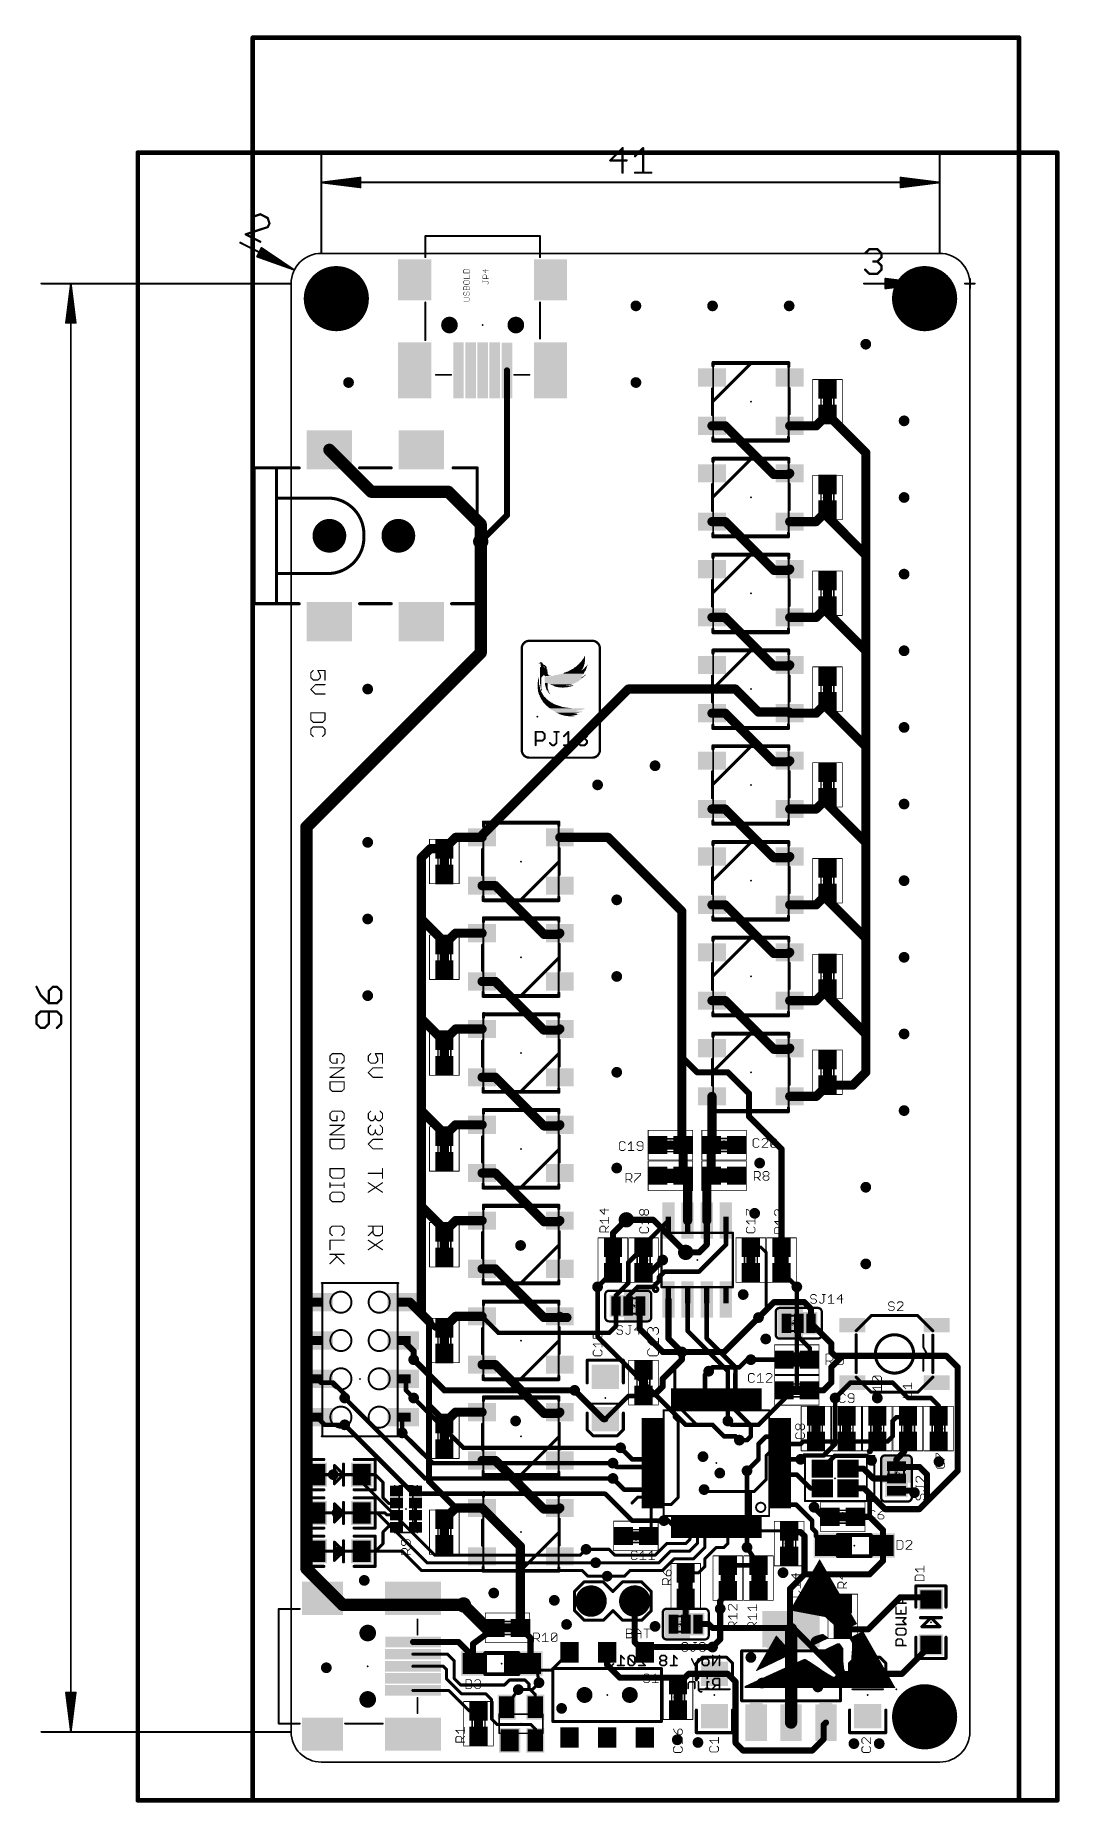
# Model space of a CAD drawing. Extents: x -17 to 51, y -3 to 114.
import ezdxf

# ---------------------------------------------------------------- set-up
doc = ezdxf.new("R2010")
doc.units = 0
for name, color, linetype in [('1', 22, 'CONTINUOUS'), ('16', 175, 'CONTINUOUS'), ('17', 82, 'CONTINUOUS'), ('18', 82, 'CONTINUOUS'), ('20', 7, 'CONTINUOUS'), ('21', 253, 'CONTINUOUS'), ('22', 253, 'CONTINUOUS'), ('23', 7, 'CONTINUOUS'), ('24', 7, 'CONTINUOUS'), ('25', 253, 'CONTINUOUS'), ('26', 253, 'CONTINUOUS'), ('27', 253, 'CONTINUOUS'), ('29', 253, 'CONTINUOUS'), ('30', 253, 'CONTINUOUS'), ('31', 253, 'CONTINUOUS'), ('35', 253, 'CONTINUOUS'), ('39', 22, 'CONTINUOUS'), ('44', 253, 'CONTINUOUS'), ('51', 253, 'CONTINUOUS')]:
    doc.layers.add(name, color=color, linetype=linetype)

# ---------------------------------------------------------------- blocks, each defined once
blk = doc.blocks.new('RECT')
blk.add_solid([(-0.5, -0.5), (0.5, -0.5), (-0.5, 0.5), (0.5, 0.5)])
blk = doc.blocks.new('ROUNDP')
at = {"const_width": 0.5}
blk.add_lwpolyline([(0, -0.25, 1), (0, 0.25, 1), (0, -0.25)], format="xyb", dxfattribs=at)
blk = doc.blocks.new('ROUNDV')
at = {"const_width": 0.5}
blk.add_lwpolyline([(0, -0.25, 1), (0, 0.25, 1), (0, -0.25)], format="xyb", dxfattribs=at)

msp = doc.modelspace()

# ---------------------------------------------------------------- linework, layer by layer
at = {"layer": '1'}
for points, const_width in [([(-2.54, 114.3), (48.26, 114.3)], 0.3048), ([(-2.54, -2.54), (-2.54, 114.3)], 0.3048), ([(48.26, 114.3), (48.26, -2.54)], 0.3048), ([(14.31, 92.24), (14.31, 82.636)], 0.4064), ([(34.81, 88.57), (35.56, 89.32)], 0.6096), ([(38.1, 86.78), (35.56, 89.32)], 0.6096), ([(27.903, 88.57), (28.778, 88.57)], 0.6096), ([(28.778, 88.57), (32.004, 85.344)], 0.6096), ([(33.057, 88.57), (34.81, 88.57)], 0.6096), ([(5.319, 84.201), (2.54, 86.98)], 0.8128), ([(38.1, 86.78), (38.1, 80.01)], 0.6096), ([(32.004, 85.344), (32.981, 85.344)], 0.6096), ([(32.981, 85.344), (33.057, 85.42)], 0.6096), ([(10.414, 84.201), (5.319, 84.201)], 0.8128), ([(12.573, 82.042), (10.414, 84.201)], 0.8128), ([(34.81, 82.22), (35.56, 82.97)], 0.6096), ([(35.56, 82.97), (35.56, 82.55)], 0.6096), ([(12.573, 80.899), (12.573, 82.042)], 0.8128), ([(14.31, 82.636), (12.573, 80.899)], 0.4064), ([(27.903, 82.22), (28.778, 82.22)], 0.6096), ([(28.778, 82.22), (32.004, 78.994)], 0.6096), ([(33.057, 82.22), (34.81, 82.22)], 0.6096), ([(35.56, 82.55), (38.1, 80.01)], 0.6096), ([(38.1, 73.66), (38.1, 80.01)], 0.6096), ([(32.004, 78.994), (32.981, 78.994)], 0.6096), ([(32.981, 78.994), (33.057, 79.07)], 0.6096), ([(27.903, 75.87), (28.778, 75.87)], 0.6096), ([(28.778, 75.87), (32.004, 72.644)], 0.6096), ([(33.057, 75.87), (34.81, 75.87)], 0.6096), ([(34.81, 75.87), (35.56, 76.62)], 0.6096), ([(35.56, 76.62), (35.56, 76.2)], 0.6096), ([(35.56, 76.2), (38.1, 73.66)], 0.6096), ([(38.1, 67.31), (38.1, 73.66)], 0.6096), ([(32.004, 72.644), (32.981, 72.644)], 0.6096), ([(32.981, 72.644), (33.057, 72.72)], 0.6096), ([(22.352, 71.12), (12.7, 61.468)], 0.6096), ([(29.464, 71.12), (22.352, 71.12)], 0.6096), ([(30.988, 69.596), (29.464, 71.12)], 0.6096), ([(34.81, 69.52), (35.56, 70.27)], 0.6096), ([(35.56, 70.27), (35.56, 69.85)], 0.6096), ([(27.903, 69.52), (28.778, 69.52)], 0.6096), ([(28.778, 69.52), (32.004, 66.294)], 0.6096), ([(33.02, 69.596), (30.988, 69.596)], 0.6096), ([(33.057, 69.52), (34.81, 69.52)], 0.6096), ([(33.057, 69.559), (33.02, 69.596)], 0.3048), ([(33.057, 69.52), (33.057, 69.559)], 0.3048), ([(35.56, 69.85), (38.1, 67.31)], 0.6096), ([(38.1, 60.96), (38.1, 67.31)], 0.6096), ([(32.004, 66.294), (32.981, 66.294)], 0.6096), ([(32.981, 66.294), (33.057, 66.37)], 0.6096), ([(27.903, 63.17), (28.778, 63.17)], 0.6096), ([(28.778, 63.17), (32.004, 59.944)], 0.6096), ([(33.057, 63.17), (34.81, 63.17)], 0.6096), ([(34.81, 63.17), (35.56, 63.92)], 0.6096), ([(35.56, 63.92), (35.56, 63.5)], 0.6096), ([(35.56, 63.5), (38.1, 60.96)], 0.6096), ([(10.91, 61.29), (10.16, 60.54)], 0.6096), ([(12.663, 61.29), (10.91, 61.29)], 0.6096), ([(12.7, 61.327), (12.663, 61.29)], 0.3048), ([(12.7, 61.468), (12.7, 61.327)], 0.3048), ([(17.817, 61.29), (21.006, 61.29)], 0.6096), ([(21.006, 61.29), (25.908, 56.388)], 0.6096), ([(38.1, 54.61), (38.1, 60.96)], 0.6096), ([(9.232, 60.54), (8.636, 59.944)], 0.6096), ([(8.636, 59.944), (8.636, 55.88)], 0.6096), ([(10.16, 60.54), (9.232, 60.54)], 0.6096), ([(32.004, 59.944), (32.981, 59.944)], 0.6096), ([(32.981, 59.944), (33.057, 60.02)], 0.6096), ([(12.663, 58.09), (13.538, 58.09)], 0.6096), ([(13.538, 58.09), (16.764, 54.864)], 0.6096), ([(34.81, 56.82), (35.56, 57.57)], 0.6096), ([(35.56, 57.57), (35.56, 57.15)], 0.6096), ([(35.56, 57.15), (38.1, 54.61)], 0.6096), ([(25.908, 56.388), (25.908, 46.736)], 0.6096), ([(27.903, 56.82), (28.778, 56.82)], 0.6096), ([(28.778, 56.82), (32.004, 53.594)], 0.6096), ([(33.057, 56.82), (34.81, 56.82)], 0.6096), ([(8.636, 55.88), (8.636, 49.276)], 0.6096), ([(10.16, 54.356), (8.636, 55.88)], 0.6096), ([(10.91, 54.94), (10.16, 54.19)], 0.6096), ([(12.663, 54.94), (10.91, 54.94)], 0.6096), ([(16.764, 54.864), (17.741, 54.864)], 0.6096), ([(17.741, 54.864), (17.817, 54.94)], 0.6096), ([(10.16, 54.19), (10.16, 54.356)], 0.6096), ([(32.004, 53.594), (32.981, 53.594)], 0.6096), ([(32.981, 53.594), (33.057, 53.67)], 0.6096), ([(38.1, 48.26), (38.1, 54.61)], 0.6096), ([(12.663, 51.74), (13.538, 51.74)], 0.6096), ([(13.538, 51.74), (16.764, 48.514)], 0.6096), ([(27.903, 50.47), (28.778, 50.47)], 0.6096), ([(28.778, 50.47), (32.004, 47.244)], 0.6096), ([(33.057, 50.47), (34.81, 50.47)], 0.6096), ([(34.81, 50.47), (35.56, 51.22)], 0.6096), ([(35.56, 51.22), (35.56, 50.8)], 0.6096), ([(35.56, 50.8), (38.1, 48.26)], 0.6096), ([(8.636, 49.276), (8.636, 43.18)], 0.6096), ([(10.072, 47.84), (8.636, 49.276)], 0.6096), ([(10.16, 47.84), (10.072, 47.84)], 0.6096), ([(10.91, 48.59), (10.16, 47.84)], 0.6096), ([(12.663, 48.59), (10.91, 48.59)], 0.6096), ([(16.764, 48.514), (17.741, 48.514)], 0.6096), ([(17.741, 48.514), (17.817, 48.59)], 0.6096), ([(38.1, 45.72), (38.1, 48.26)], 0.6096), ([(25.908, 46.736), (25.908, 40.982)], 0.6096), ([(26.924, 45.72), (25.908, 46.736)], 0.4064), ([(32.004, 47.244), (32.981, 47.244)], 0.6096), ([(32.981, 47.244), (33.057, 47.32)], 0.6096), ([(12.663, 45.39), (13.538, 45.39)], 0.6096), ([(13.538, 45.39), (16.764, 42.164)], 0.6096), ([(28.956, 45.72), (26.924, 45.72)], 0.4064), ([(30.353, 44.323), (28.956, 45.72)], 0.4064), ([(37.25, 44.87), (38.1, 45.72)], 0.6096), ([(30.353, 42.799), (30.353, 44.323)], 0.4064), ([(34.81, 44.12), (35.56, 44.87)], 0.6096), ([(35.56, 44.87), (37.25, 44.87)], 0.6096), ([(8.636, 43.18), (8.636, 36.83)], 0.6096), ([(10.16, 41.656), (8.636, 43.18)], 0.6096), ([(27.903, 44.12), (27.903, 40.945)], 0.6096), ([(33.057, 44.12), (34.81, 44.12)], 0.6096), ([(10.91, 42.24), (10.16, 41.49)], 0.6096), ([(12.663, 42.24), (10.91, 42.24)], 0.6096), ([(16.764, 42.164), (17.741, 42.164)], 0.6096), ([(17.741, 42.164), (17.817, 42.24)], 0.6096), ([(32.512, 40.64), (30.353, 42.799)], 0.4064), ([(10.16, 41.49), (10.16, 41.656)], 0.6096), ([(25.908, 40.982), (25.996, 40.894)], 0.6096), ([(25.996, 38.862), (25.996, 40.894)], 0.6096), ([(27.903, 40.945), (27.852, 40.894)], 0.6096), ([(27.852, 38.862), (27.852, 40.894)], 0.6096), ([(32.512, 34.124), (32.512, 40.64)], 0.4064), ([(12.663, 39.04), (13.538, 39.04)], 0.6096), ([(13.538, 39.04), (16.764, 35.814)], 0.6096), ([(26.289, 38.569), (25.996, 38.862)], 0.6096), ([(26.289, 35.8902), (26.289, 38.569)], 0.6096), ([(27.559, 38.569), (27.852, 38.862)], 0.6096), ([(27.559, 35.8902), (27.559, 38.569)], 0.6096), ([(8.636, 36.83), (8.636, 29.718)], 0.6096), ([(10.16, 35.306), (8.636, 36.83)], 0.6096), ([(10.91, 35.89), (10.16, 35.14)], 0.6096), ([(10.16, 35.14), (10.16, 35.306)], 0.6096), ([(12.663, 35.89), (10.91, 35.89)], 0.6096), ([(16.764, 35.814), (17.741, 35.814)], 0.6096), ([(17.741, 35.814), (17.817, 35.89)], 0.6096), ([(21.336, 35.052), (22.225, 35.941)], 0.4064), ([(21.336, 34.124), (21.336, 35.052)], 0.4064), ([(23.368, 34.2392), (25.019, 35.8902)], 0.3048), ([(27.559, 34.29), (27.559, 35.8902)], 0.4064), ([(28.829, 35.8902), (28.829, 34.29)], 0.3048), ([(22.352, 33.108), (23.368, 34.124)], 0.3048), ([(23.368, 34.124), (23.368, 34.2392)], 0.3048), ([(26.162, 33.782), (27.051, 33.782)], 0.4064), ([(27.051, 33.782), (27.559, 34.29)], 0.4064), ([(28.829, 34.29), (27.051, 32.512)], 0.3048), ([(30.48, 34.124), (31.154, 34.124)], 0.2032), ([(31.154, 34.124), (31.496, 33.782)], 0.2032), ([(12.663, 32.69), (13.538, 32.69)], 0.6096), ([(13.538, 32.69), (16.764, 29.464)], 0.6096), ([(22.352, 31.75), (22.352, 33.108)], 0.3048), ([(23.788, 32.424), (24.638, 33.274)], 0.4064), ([(31.496, 33.782), (31.496, 30.226)], 0.2032), ([(21.248, 32.424), (20.32, 31.496)], 0.3048), ([(21.336, 32.424), (21.248, 32.424)], 0.3048), ([(21.5392, 30.9372), (22.352, 31.75)], 0.3048), ([(22.987, 31.496), (22.352, 30.861)], 0.3048), ([(24.003, 31.496), (22.987, 31.496)], 0.3048), ([(23.368, 32.424), (23.788, 32.424)], 0.4064), ([(24.384, 31.877), (24.003, 31.496)], 0.3048), ([(24.765, 32.512), (24.384, 32.131)], 0.3048), ([(24.384, 32.131), (24.384, 31.877)], 0.3048), ([(27.051, 32.512), (24.765, 32.512)], 0.3048), ([(32.512, 32.424), (32.6, 32.424)], 0.3048), ([(32.6, 32.424), (33.528, 31.496)], 0.3048), ([(7.422, 30.48), (7.874, 30.48)], 0.6096), ([(7.874, 30.48), (8.636, 29.718)], 0.6096), ([(21.5392, 30.226), (21.5392, 30.9372)], 0.3048), ([(22.352, 30.861), (22.352, 30.226)], 0.3048), ([(25.019, 30.6578), (25.019, 28.067)], 0.4064), ([(26.289, 30.6578), (26.289, 28.575)], 0.3048), ([(27.559, 30.6578), (27.559, 28.067)], 0.3048), ([(32.004, 30.48), (31.623, 30.099)], 0.4064), ([(34.036, 30.48), (32.004, 30.48)], 0.4064), ([(34.4678, 30.0482), (34.036, 30.48)], 0.4064), ([(8.636, 29.718), (8.89, 29.464)], 0.6096), ([(8.89, 29.464), (9.144, 29.21)], 0.6096), ([(9.564, 28.79), (8.89, 29.464)], 0.4064), ([(9.144, 29.21), (9.144, 23.622)], 0.4064), ([(10.91, 29.54), (10.16, 28.79)], 0.6096), ([(12.663, 29.54), (10.91, 29.54)], 0.6096), ([(13.755, 28.448), (12.663, 29.54)], 0.3048), ([(16.764, 29.464), (17.893, 29.464)], 0.6096), ([(17.893, 29.464), (17.817, 29.54)], 0.6096), ([(18.288, 29.464), (17.893, 29.464)], 0.6096), ([(21.5392, 30.226), (21.5392, 28.9052)], 0.3048), ([(23.114, 30.1752), (23.1648, 30.226)], 0.4064), ([(23.114, 28.702), (23.114, 30.1752)], 0.4064), ([(31.623, 30.099), (30.988, 29.464)], 0.4064), ([(31.496, 30.226), (31.623, 30.099)], 0.2032), ([(34.4678, 29.083), (34.4678, 30.0482)], 0.4064), ([(8.128, 27.234), (7.422, 27.94)], 0.4064), ([(10.16, 28.79), (9.564, 28.79)], 0.4064), ([(21.082, 28.448), (13.755, 28.448)], 0.3048), ([(21.5392, 28.9052), (21.082, 28.448)], 0.3048), ([(24.638, 27.178), (23.114, 28.702)], 0.4064), ([(25.019, 28.067), (25.908, 27.178)], 0.4064), ([(26.289, 28.575), (28.956, 25.908)], 0.3048), ([(27.559, 28.067), (29.464, 26.162)], 0.3048), ([(33.655, 29.083), (33.655, 28.1686)], 0.3048), ([(33.655, 28.1686), (34.3916, 27.432)], 0.3048), ([(35.814, 27.7368), (34.4678, 29.083)], 0.4064), ([(8.128, 26.67), (8.128, 27.234)], 0.4064), ([(25.908, 27.178), (24.638, 27.178)], 0.4064), ([(25.908, 27.178), (25.908, 26.67)], 0.4064), ([(34.3916, 27.432), (34.3916, 26.6836)], 0.3048), ([(35.814, 27.178), (35.814, 27.7368)], 0.4064), ([(36.068, 26.924), (35.814, 27.178)], 0.4064), ([(35.814, 26.162), (36.576, 26.924)], 0.4064), ([(36.576, 26.924), (36.068, 26.924)], 0.4064), ([(36.576, 26.924), (43.434, 26.924)], 0.4064), ([(43.434, 26.924), (44.196, 26.162)], 0.4064), ([(12.663, 26.34), (13.538, 26.34)], 0.6096), ([(13.538, 26.34), (16.764, 23.114)], 0.6096), ([(25.654, 26.416), (24.638, 25.4)], 0.4064), ([(25.444, 26.206), (25.654, 26.416)], 0.2032), ([(25.444, 24.062), (25.444, 26.206)], 0.2032), ([(25.908, 26.67), (25.654, 26.416)], 0.4064), ([(27.686, 25.908), (27.432, 25.654)], 0.3048), ([(27.432, 25.654), (27.432, 24.074)], 0.3048), ([(28.956, 25.908), (28.956, 24.074)], 0.3048), ([(29.464, 26.162), (29.444, 24.062)], 0.3048), ([(32.678, 26.67), (30.48, 26.67)], 0.3048), ([(34.3916, 26.6836), (34.378, 26.67)], 0.3048), ([(35.814, 25.146), (35.814, 26.162)], 0.4064), ([(44.196, 26.162), (44.196, 19.304)], 0.4064), ([(1.976, 25.146), (1.722, 25.4)], 0.3048), ([(2.794, 25.146), (1.976, 25.146)], 0.3048), ([(3.556, 24.384), (2.794, 25.146)], 0.3048), ([(7.62, 25.202), (7.422, 25.4)], 0.3048), ([(7.62, 24.638), (7.62, 25.202)], 0.3048), ([(8.128, 24.13), (7.62, 24.638)], 0.3048), ([(20.704, 22.73), (18.796, 24.638)], 0.4064), ([(24.638, 24.892), (24.13, 24.384)], 0.4064), ([(24.638, 25.4), (24.638, 24.892)], 0.4064), ([(34.378, 24.638), (35.306, 24.638)], 0.4064), ([(35.306, 24.638), (35.814, 25.146)], 0.4064), ([(37.084, 25.146), (36.068, 24.13)], 0.3048), ([(37.211, 25.146), (37.084, 25.146)], 0.3048), ([(37.211, 25.146), (39.878, 25.146)], 0.3048), ([(39.878, 25.146), (40.894, 24.13)], 0.3048), ([(3.556, 24.13), (3.556, 24.384)], 0.3048), ([(9.144, 23.622), (9.144, 18.606)], 0.4064), ([(10.16, 22.606), (9.144, 23.622)], 0.4064), ([(10.91, 23.19), (10.16, 22.44)], 0.6096), ([(12.663, 23.19), (10.91, 23.19)], 0.6096), ([(17.741, 23.114), (17.817, 23.19)], 0.6096), ([(22.358, 24.26), (20.828, 22.73)], 0.3048), ([(23.368, 24.26), (22.358, 24.26)], 0.3048), ([(23.456, 24.384), (23.368, 24.296)], 0.4064), ([(23.368, 24.296), (23.368, 24.26)], 0.4064), ([(24.13, 24.384), (23.456, 24.384)], 0.4064), ([(25.4, 24.018), (25.444, 24.062)], 0.2032), ([(25.4, 22.86), (25.4, 24.018)], 0.2032), ([(25.944, 24.062), (25.944, 23.3066)], 0.2032), ([(27.432, 24.074), (27.444, 24.062)], 0.3048), ([(28.956, 24.074), (28.944, 24.062)], 0.3048), ([(28.956, 24.05), (28.944, 24.062)], 0.3048), ([(28.956, 22.606), (28.956, 24.05)], 0.3048), ([(29.464, 24.042), (29.444, 24.062)], 0.3048), ([(29.464, 23.3172), (29.464, 24.042)], 0.3048), ([(30.48, 22.3012), (29.464, 23.3172)], 0.3048), ([(40.894, 24.13), (42.418, 24.13)], 0.3048), ([(42.418, 24.13), (42.926, 23.622)], 0.3048), ([(42.926, 23.622), (42.926, 22.948)], 0.3048), ([(2.23, 22.352), (1.722, 22.86)], 0.3048), ([(3.556, 22.352), (2.23, 22.352)], 0.3048), ([(7.366, 22.804), (7.422, 22.86)], 0.3048), ([(7.366, 21.8186), (7.366, 22.804)], 0.3048), ([(10.16, 22.44), (10.16, 22.606)], 0.4064), ([(16.764, 23.114), (17.741, 23.114)], 0.6096), ([(20.828, 22.73), (20.704, 22.73)], 0.4064), ([(25.654, 22.606), (25.4, 22.86)], 0.2032), ([(25.654, 17.526), (25.654, 22.606)], 0.2032), ([(25.944, 23.3066), (26.924, 22.3266)], 0.2032), ([(30.48, 21.59), (30.48, 22.3012)], 0.3048), ([(39.878, 22.606), (40.132, 22.86)], 0.3048), ([(39.878, 21.59), (39.878, 22.606)], 0.3048), ([(40.132, 22.86), (40.806, 22.86)], 0.3048), ([(40.806, 22.86), (40.894, 22.948)], 0.3048), ([(29.718, 21.336), (30.226, 21.336)], 0.3048), ([(30.226, 21.336), (30.48, 21.59)], 0.3048), ([(31.468, 21.562), (30.988, 21.082)], 0.3048), ([(30.988, 21.082), (30.988, 20.066)], 0.3048), ([(32.444, 21.562), (31.468, 21.562)], 0.3048), ([(32.464, 21.082), (32.444, 21.062)], 0.3048), ([(33.782, 21.082), (32.464, 21.082)], 0.3048), ([(33.948, 21.248), (33.782, 21.082)], 0.3048), ([(34.798, 21.248), (33.948, 21.248)], 0.3048), ([(34.798, 21.248), (36.83, 21.248)], 0.3048), ([(36.83, 21.248), (38.862, 21.248)], 0.3048), ([(38.862, 21.248), (39.536, 21.248)], 0.3048), ([(39.536, 21.248), (39.878, 21.59)], 0.3048), ([(40.64, 20.574), (40.894, 21.248)], 0.4064), ([(12.663, 19.99), (13.538, 19.99)], 0.6096), ([(13.538, 19.99), (16.764, 16.764)], 0.6096), ([(21.586, 19.562), (21.336, 19.812)], 0.3048), ([(22.61, 20.062), (21.844, 20.828)], 0.3048), ([(23.944, 20.062), (22.61, 20.062)], 0.3048), ([(30.988, 20.066), (30.226, 19.304)], 0.3048), ([(31.738, 20.562), (31.496, 20.32)], 0.2032), ([(31.496, 20.32), (31.496, 18.7198)], 0.2032), ([(32.444, 20.562), (31.738, 20.562)], 0.2032), ([(32.004, 20.066), (32.44, 20.066)], 0.3048), ([(33.782, 20.066), (32.44, 20.066)], 0.3048), ([(32.44, 20.066), (32.444, 20.062)], 0.3048), ([(35.218, 19.47), (36.0426, 20.2946)], 0.3048), ([(36.0426, 20.2946), (38.1762, 20.2946)], 0.3048), ([(38.1762, 20.2946), (38.481, 19.9898)], 0.3048), ([(40.132, 20.066), (40.64, 20.574)], 0.4064), ([(40.132, 19.6088), (40.132, 20.066)], 0.4064), ([(1.675, 19.05), (2.794, 19.05)], 0.2032), ([(4.675, 19.05), (5.588, 19.05)], 0.2032), ([(5.588, 19.05), (6.096, 18.542)], 0.2032), ([(9.144, 18.606), (10.91, 16.84)], 0.4064), ([(22.07, 18.062), (21.336, 18.796)], 0.3048), ([(23.944, 19.562), (21.586, 19.562)], 0.3048), ([(31.496, 18.7198), (30.7086, 17.9324)], 0.2032), ([(32.456, 19.05), (32.444, 19.062)], 0.3048), ([(33.528, 19.05), (32.456, 19.05)], 0.3048), ([(34.432, 18.146), (33.528, 19.05)], 0.3048), ([(35.218, 19.446), (35.218, 19.47)], 0.2032), ([(36.918, 19.446), (37.958, 19.446)], 0.4064), ([(37.958, 19.446), (38.608, 18.796)], 0.4064), ([(38.608, 18.796), (40.132, 18.796)], 0.4064), ([(40.1828, 19.558), (40.132, 19.6088)], 0.4064), ([(41.656, 19.558), (40.1828, 19.558)], 0.4064), ([(42.164, 19.05), (41.656, 19.558)], 0.4064), ([(44.196, 19.304), (42.164, 17.272)], 0.4064), ([(42.164, 17.272), (42.164, 19.05)], 0.4064), ([(6.096, 18.542), (6.096, 17.526)], 0.2032), ([(6.096, 17.526), (6.477, 17.145)], 0.2032), ([(23.944, 18.062), (22.07, 18.062)], 0.3048), ([(22.9976, 17.562), (22.606, 17.1704)], 0.2032), ([(23.944, 17.562), (22.9976, 17.562)], 0.2032), ([(25.19, 17.062), (25.654, 17.526)], 0.2032), ([(27.5082, 17.9324), (27.3812, 18.0594)], 0.2032), ([(30.3784, 17.9324), (27.5082, 17.9324)], 0.2032), ([(30.7086, 17.9324), (30.3784, 17.9324)], 0.2032), ([(30.444, 17.8668), (30.3784, 17.9324)], 0.2032), ([(30.444, 15.562), (30.444, 17.8668)], 0.2032), ([(35.218, 18.146), (34.432, 18.146)], 0.3048), ([(36.918, 18.146), (37.988, 18.146)], 0.4064), ([(37.988, 18.146), (38.1, 18.034)], 0.4064), ([(38.1, 18.034), (39.37, 16.764)], 0.4064), ([(38.354, 17.78), (38.1, 18.034)], 0.3048), ([(38.354, 16.256), (38.354, 17.78)], 0.3048), ([(40.132, 17.9832), (41.0972, 17.9832)], 0.4064), ([(41.0972, 17.9832), (41.3258, 17.8562)], 0.4064), ([(1.675, 16.51), (3.048, 16.51)], 0.2032), ([(4.675, 16.51), (6.223, 16.51)], 0.2032), ([(6.223, 16.51), (6.35, 16.383)], 0.2032), ([(6.35, 16.383), (6.976, 16.383)], 0.2032), ([(6.477, 17.145), (6.976, 17.145)], 0.2032), ([(6.976, 17.145), (6.995, 17.164)], 0.2032), ([(6.976, 16.383), (6.995, 16.364)], 0.2032), ([(8.245, 17.164), (8.245, 16.364)], 0.2032), ([(8.245, 16.364), (8.245, 15.564)], 0.2032), ([(10.91, 16.84), (10.16, 16.09)], 0.6096), ([(12.663, 16.84), (10.91, 16.84)], 0.6096), ([(15.201, 14.302), (12.663, 16.84)], 0.6096), ([(16.764, 16.764), (17.741, 16.764)], 0.6096), ([(17.741, 16.764), (17.817, 16.84)], 0.6096), ([(23.876, 16.994), (23.944, 17.062)], 0.2032), ([(23.876, 14.986), (23.876, 16.994)], 0.2032), ([(23.944, 17.062), (25.19, 17.062)], 0.2032), ([(32.444, 17.062), (33.484, 17.062)], 0.3048), ([(33.484, 17.062), (34.544, 16.002)], 0.3048), ([(35.306, 16.256), (34.671, 16.891)], 0.4064), ([(35.726, 16.256), (35.306, 16.256)], 0.4064), ([(38.354, 16.256), (37.426, 16.256)], 0.4064), ([(39.238, 15.372), (38.354, 16.256)], 0.4064), ([(39.37, 16.764), (41.656, 16.764)], 0.4064), ([(41.656, 16.764), (42.164, 17.272)], 0.4064), ([(6.096, 15.24), (6.477, 15.621)], 0.2032), ([(6.096, 14.478), (6.096, 15.24)], 0.2032), ([(6.477, 15.621), (6.938, 15.621)], 0.2032), ([(6.938, 15.621), (6.995, 15.564)], 0.2032), ([(24.7142, 16.002), (25.004, 16.002)], 0.3048), ([(25.004, 16.002), (25.444, 15.562)], 0.3048), ([(26.444, 15.562), (26.444, 14.76)], 0.2032), ([(26.944, 15.562), (26.944, 14.498)], 0.2032), ([(27.444, 15.506), (27.432, 15.494)], 0.2032), ([(27.432, 15.494), (27.432, 14.224)], 0.2032), ([(27.444, 15.562), (27.444, 15.506)], 0.2032), ([(28.956, 15.55), (28.944, 15.562)], 0.2032), ([(28.956, 14.478), (28.956, 15.55)], 0.2032), ([(31.178, 15.328), (30.944, 15.562)], 0.2032), ([(33.02, 15.328), (31.178, 15.328)], 0.2032), ([(33.108, 15.24), (33.02, 15.328)], 0.4064), ([(33.782, 15.24), (33.108, 15.24)], 0.4064), ([(34.036, 14.986), (33.782, 15.24)], 0.4064), ([(34.544, 16.002), (34.544, 15.494)], 0.3048), ([(34.544, 15.494), (34.798, 15.24)], 0.3048), ([(34.798, 15.24), (34.798, 14.991)], 0.3048), ([(39.238, 14.351), (39.238, 15.372)], 0.4064), ([(1.675, 13.97), (3.175, 13.97)], 0.2032), ([(4.675, 13.97), (5.588, 13.97)], 0.2032), ([(5.588, 13.97), (6.096, 14.478)], 0.2032), ([(15.201, 8.89), (15.201, 14.302)], 0.6096), ([(19.558, 14.097), (21.082, 14.097)], 0.2032), ([(21.082, 14.097), (21.463, 13.716)], 0.2032), ([(23.71, 14.986), (23.876, 14.986)], 0.4064), ([(24.892, 14.478), (24.13, 13.716)], 0.2032), ([(25.146, 13.97), (24.384, 13.208)], 0.2032), ([(26.162, 14.478), (24.892, 14.478)], 0.2032), ([(26.416, 13.97), (25.146, 13.97)], 0.2032), ([(26.444, 14.76), (26.162, 14.478)], 0.2032), ([(26.944, 14.498), (26.416, 13.97)], 0.2032), ([(27.432, 14.224), (26.67, 13.462)], 0.2032), ([(27.432, 13.462), (28.194, 14.224)], 0.2032), ([(28.194, 14.224), (28.702, 14.224)], 0.2032), ([(28.702, 14.224), (28.956, 14.478)], 0.2032), ([(30.226, 14.224), (30.988, 13.042)], 0.3048), ([(34.036, 12.446), (34.036, 14.986)], 0.4064), ([(34.798, 14.991), (35.438, 14.351)], 0.3048), ([(39.238, 14.351), (39.238, 13.33)], 0.4064), ([(20.193, 13.208), (24.384, 13.208)], 0.2032), ([(21.463, 13.716), (24.13, 13.716)], 0.2032), ([(25.4, 13.462), (24.638, 12.7)], 0.2032), ([(26.67, 13.462), (25.4, 13.462)], 0.2032), ([(27.012, 12.534), (27.432, 12.954)], 0.2032), ([(27.432, 12.954), (27.432, 13.462)], 0.2032), ([(30.988, 13.042), (28.956, 13.042)], 0.3048), ([(39.238, 13.33), (38.354, 12.446)], 0.4064), ([(20.955, 12.319), (22.098, 12.319)], 0.2032), ([(22.098, 12.319), (22.479, 12.7)], 0.2032), ([(22.479, 12.7), (24.638, 12.7)], 0.2032), ([(26.162, 12.534), (27.012, 12.534)], 0.2032), ([(33.071, 11.481), (34.036, 12.446)], 0.4064), ([(38.354, 12.446), (34.036, 12.446)], 0.4064), ([(12.954, 8.89), (11.43, 10.414)], 0.8128), ([(22.7838, 10.668), (22.7838, 7.9412)], 0.4064), ([(26.162, 10.834), (26.162, 9.144)], 0.4064), ([(28.956, 11.342), (28.448, 10.668)], 0.4064), ([(28.448, 10.668), (28.448, 10.16)], 0.4064), ([(33.071, 8.89), (33.071, 11.481)], 0.4064), ([(38.266, 8.802), (40.386, 10.922)], 0.4064), ([(40.386, 10.922), (42.267, 10.922)], 0.4064), ([(42.267, 10.922), (42.418, 10.771)], 0.4064), ([(12.065, 7.835), (13.501, 8.89)], 0.4064), ([(13.501, 8.89), (12.954, 8.89)], 0.8128), ([(15.87, 8.221), (15.201, 8.89)], 0.4064), ([(15.87, 6.5278), (15.87, 8.221)], 0.4064), ([(26.9748, 9.144), (27.686, 9.144)], 0.4064), ([(27.686, 9.144), (27.94, 8.89)], 0.4064), ([(27.94, 8.89), (33.071, 8.89)], 0.4064), ([(33.147, 8.814), (33.147, 2.6162)], 0.8128), ([(33.071, 8.89), (33.147, 8.814)], 0.4064), ([(33.147, 8.814), (33.35, 8.814)], 0.4064), ([(33.35, 8.814), (36.322, 5.842)], 0.4064), ([(36.576, 8.802), (38.266, 8.802)], 0.4064), ([(8.09, 7.96), (11.09, 7.96)], 0.4064), ([(8.08, 7.15), (10.376, 7.15)], 0.2032), ([(10.376, 7.15), (10.8204, 6.7056)], 0.2032), ([(11.09, 7.96), (12.065, 6.985)], 0.4064), ([(12.065, 6.985), (12.065, 7.835)], 0.4064), ([(12.065, 6.985), (12.065, 6.355)], 0.2032), ([(17.276, 6.091), (18.455, 7.27)], 0.2032), ([(20.955, 7.27), (20.955, 6.4262)], 0.4064), ([(22.7838, 7.9412), (23.455, 7.27)], 0.4064), ([(23.805, 7.62), (23.455, 7.27)], 0.4064), ([(27.94, 7.62), (23.805, 7.62)], 0.4064), ([(40.492, 5.845), (42.418, 7.771)], 0.4064), ([(8.08, 6.35), (10.0838, 6.35)], 0.2032), ([(10.0838, 6.35), (10.3124, 6.1214)], 0.2032), ([(10.3124, 6.1214), (10.3124, 5.5118)], 0.2032), ([(10.8204, 6.7056), (10.8204, 5.5372)], 0.2032), ([(12.065, 6.355), (12.07, 6.5278)], 0.2032), ([(16.3068, 5.9132), (15.87, 6.5278)], 0.2032), ([(16.3068, 6.091), (15.87, 6.5278)], 0.2032), ([(16.4338, 5.2578), (16.3068, 6.091)], 0.2032), ([(16.3068, 6.091), (17.276, 6.091)], 0.2032), ([(20.955, 6.4262), (21.7932, 5.588)], 0.4064), ([(26.3564, 5.845), (25.654, 5.1426)], 0.4064), ([(28.067, 5.845), (26.3564, 5.845)], 0.4064), ([(28.067, 5.845), (28.953, 5.845)], 0.4064), ([(28.953, 5.845), (29.464, 5.334)], 0.4064), ([(36.322, 5.842), (38.224, 5.842)], 0.4064), ([(38.224, 5.842), (38.227, 5.845)], 0.4064), ([(38.227, 5.845), (40.492, 5.845)], 0.4064), ([(8.08, 4.75), (10.4392, 4.75)], 0.2032), ([(10.3124, 5.5118), (11.303, 4.5212)], 0.2032), ([(10.4392, 4.75), (11.7856, 3.4036)], 0.2032), ([(10.8204, 5.5372), (11.2522, 5.1054)], 0.2032), ([(14.1478, 5.1054), (11.2522, 5.1054)], 0.2032), ([(14.478, 5.4356), (14.1478, 5.1054)], 0.2032), ([(14.29, 3.7236), (15.0622, 4.8006)], 0.2032), ([(15.5194, 5.4356), (14.478, 5.4356)], 0.2032), ([(15.7734, 5.1816), (15.5194, 5.4356)], 0.2032), ([(15.7734, 4.8768), (15.7734, 5.1816)], 0.2032), ([(16.1544, 4.4958), (15.7734, 4.8768)], 0.2032), ([(21.7932, 5.588), (25.7166, 5.588)], 0.4064), ([(25.7166, 5.588), (25.654, 5.1426)], 0.4064), ([(29.464, 5.334), (29.464, 1.27)], 0.4064), ([(11.303, 4.5212), (12.9032, 4.5212)], 0.2032), ([(12.9032, 4.5212), (13.2842, 4.1402)], 0.2032), ([(13.2842, 4.1402), (13.2842, 2.8702)], 0.2032), ([(14.29, 3.64), (14.29, 3.7236)], 0.2032), ([(16.1798, 4.4958), (16.1544, 4.4958)], 0.2032), ([(16.1798, 4.4958), (16.1798, 3.6502)], 0.2032), ([(16.1798, 3.6502), (16.19, 3.64)], 0.2032), ([(11.7856, 3.4036), (12.407, 3.4036)], 0.2032), ([(12.407, 3.4036), (12.4206, 3.39)], 0.2032), ([(13.2842, 2.8702), (13.6652, 2.4892)], 0.2032), ([(13.6652, 2.4892), (15.9004, 2.4892)], 0.2032), ([(15.9004, 2.4892), (16.2052, 2.1844)], 0.2032), ([(35.306, 2.4638), (35.4584, 2.6162)], 0.4064), ([(35.306, 1.524), (35.306, 2.4638)], 0.4064), ([(16.2052, 1.4552), (16.19, 1.44)], 0.2032), ([(16.2052, 2.1844), (16.2052, 1.4552)], 0.2032), ([(29.464, 1.27), (29.972, 0.762)], 0.4064), ([(34.544, 0.762), (35.306, 1.524)], 0.4064), ([(29.972, 0.762), (34.544, 0.762)], 0.4064), ([(48.26, -2.54), (-2.54, -2.54)], 0.3048)]:
    msp.add_lwpolyline(points, dxfattribs=dict(at, const_width=const_width))
for points, const_width in [([(-2.54, 114.3762, 1), (-2.54, 114.2238)], 0.1524), ([(-2.4638, 114.3, 1), (-2.6162, 114.3)], 0.1524), ([(48.3362, 114.3, 1), (48.1838, 114.3)], 0.1524), ([(48.26, 114.2238, 1), (48.26, 114.3762)], 0.1524), ([(14.4116, 92.24, 1), (14.2084, 92.24)], 0.2032), ([(35.6678, 89.4278, 1), (35.4522, 89.2122)], 0.3048), ([(35.6678, 89.2122, 1), (35.4522, 89.4278)], 0.3048), ([(27.903, 88.7224, 1), (27.903, 88.4176)], 0.3048), ([(28.8858, 88.6778, 1), (28.6702, 88.4622)], 0.3048), ([(28.778, 88.4176, 1), (28.778, 88.7224)], 0.3048), ([(33.057, 88.7224, 1), (33.057, 88.4176)], 0.3048), ([(34.7022, 88.6778, 1), (34.9178, 88.4622)], 0.3048), ([(34.81, 88.4176, 1), (34.81, 88.7224)], 0.3048), ([(2.6837, 87.1237, 1), (2.3963, 86.8363)], 0.4064), ([(38.2524, 86.78, 1), (37.9476, 86.78)], 0.3048), ([(37.9922, 86.6722, 1), (38.2078, 86.8878)], 0.3048), ([(32.004, 85.4964, 1), (32.004, 85.1916)], 0.3048), ([(31.8962, 85.2362, 1), (32.1118, 85.4518)], 0.3048), ([(32.8732, 85.4518, 1), (33.0888, 85.2362)], 0.3048), ([(33.1648, 85.3122, 1), (32.9492, 85.5278)], 0.3048), ([(32.981, 85.1916, 1), (32.981, 85.4964)], 0.3048), ([(5.319, 84.4042, 1), (5.319, 83.9978)], 0.4064), ([(5.1753, 84.0573, 1), (5.4627, 84.3447)], 0.4064), ([(10.5577, 84.3447, 1), (10.2703, 84.0573)], 0.4064), ([(10.414, 83.9978, 1), (10.414, 84.4042)], 0.4064), ([(35.7124, 82.97, 1), (35.4076, 82.97)], 0.3048), ([(35.6678, 82.8622, 1), (35.4522, 83.0778)], 0.3048), ([(12.7762, 82.042, 1), (12.3698, 82.042)], 0.4064), ([(12.4293, 81.8983, 1), (12.7167, 82.1857)], 0.4064), ([(14.2084, 82.636, 1), (14.4116, 82.636)], 0.2032), ([(14.3818, 82.5642, 1), (14.2382, 82.7078)], 0.2032), ([(27.903, 82.3724, 1), (27.903, 82.0676)], 0.3048), ([(28.8858, 82.3278, 1), (28.6702, 82.1122)], 0.3048), ([(28.778, 82.0676, 1), (28.778, 82.3724)], 0.3048), ([(33.057, 82.3724, 1), (33.057, 82.0676)], 0.3048), ([(34.7022, 82.3278, 1), (34.9178, 82.1122)], 0.3048), ([(34.81, 82.0676, 1), (34.81, 82.3724)], 0.3048), ([(35.6678, 82.6578, 1), (35.4522, 82.4422)], 0.3048), ([(35.4076, 82.55, 1), (35.7124, 82.55)], 0.3048), ([(12.3698, 80.899, 1), (12.7762, 80.899)], 0.4064), ([(12.5012, 80.9708, 1), (12.6448, 80.8272)], 0.2032), ([(38.2524, 80.01, 1), (37.9476, 80.01)], 0.3048), ([(37.9476, 80.01, 1), (38.2524, 80.01)], 0.3048), ([(37.9922, 79.9022, 1), (38.2078, 80.1178)], 0.3048), ([(32.004, 79.1464, 1), (32.004, 78.8416)], 0.3048), ([(31.8962, 78.8862, 1), (32.1118, 79.1018)], 0.3048), ([(32.8732, 79.1018, 1), (33.0888, 78.8862)], 0.3048), ([(33.1648, 78.9622, 1), (32.9492, 79.1778)], 0.3048), ([(32.981, 78.8416, 1), (32.981, 79.1464)], 0.3048), ([(27.903, 76.0224, 1), (27.903, 75.7176)], 0.3048), ([(28.8858, 75.9778, 1), (28.6702, 75.7622)], 0.3048), ([(28.778, 75.7176, 1), (28.778, 76.0224)], 0.3048), ([(33.057, 76.0224, 1), (33.057, 75.7176)], 0.3048), ([(34.81, 75.7176, 1), (34.81, 76.0224)], 0.3048), ([(35.6678, 76.3078, 1), (35.4522, 76.0922)], 0.3048), ([(35.7124, 76.62, 1), (35.4076, 76.62)], 0.3048), ([(35.4076, 76.2, 1), (35.7124, 76.2)], 0.3048), ([(35.6678, 76.5122, 1), (35.4522, 76.7278)], 0.3048), ([(34.7022, 75.9778, 1), (34.9178, 75.7622)], 0.3048), ([(38.2524, 73.66, 1), (37.9476, 73.66)], 0.3048), ([(37.9476, 73.66, 1), (38.2524, 73.66)], 0.3048), ([(37.9922, 73.5522, 1), (38.2078, 73.7678)], 0.3048), ([(32.004, 72.7964, 1), (32.004, 72.4916)], 0.3048), ([(31.8962, 72.5362, 1), (32.1118, 72.7518)], 0.3048), ([(32.8732, 72.7518, 1), (33.0888, 72.5362)], 0.3048), ([(33.1648, 72.6122, 1), (32.9492, 72.8278)], 0.3048), ([(32.981, 72.4916, 1), (32.981, 72.7964)], 0.3048), ([(22.352, 71.2724, 1), (22.352, 70.9676)], 0.3048), ([(22.4598, 71.0122, 1), (22.2442, 71.2278)], 0.3048), ([(29.5718, 71.2278, 1), (29.3562, 71.0122)], 0.3048), ([(29.464, 70.9676, 1), (29.464, 71.2724)], 0.3048), ([(35.7124, 70.27, 1), (35.4076, 70.27)], 0.3048), ([(35.6678, 70.1622, 1), (35.4522, 70.3778)], 0.3048), ([(27.903, 69.6724, 1), (27.903, 69.3676)], 0.3048), ([(28.8858, 69.6278, 1), (28.6702, 69.4122)], 0.3048), ([(28.778, 69.3676, 1), (28.778, 69.6724)], 0.3048), ([(30.988, 69.7484, 1), (30.988, 69.4436)], 0.3048), ([(30.8802, 69.4882, 1), (31.0958, 69.7038)], 0.3048), ([(33.057, 69.6724, 1), (33.057, 69.3676)], 0.3048), ([(33.02, 69.4436, 1), (33.02, 69.7484)], 0.3048), ([(33.0739, 69.6499, 1), (32.9661, 69.5421)], 0.1524), ([(33.1332, 69.559, 1), (32.9808, 69.559)], 0.1524), ([(32.9808, 69.52, 1), (33.1332, 69.52)], 0.1524), ([(33.0031, 69.5051, 1), (33.1109, 69.6129)], 0.1524), ([(34.7022, 69.6278, 1), (34.9178, 69.4122)], 0.3048), ([(34.81, 69.3676, 1), (34.81, 69.6724)], 0.3048), ([(35.6678, 69.9578, 1), (35.4522, 69.7422)], 0.3048), ([(35.4076, 69.85, 1), (35.7124, 69.85)], 0.3048), ([(38.2524, 67.31, 1), (37.9476, 67.31)], 0.3048), ([(37.9476, 67.31, 1), (38.2524, 67.31)], 0.3048), ([(37.9922, 67.2022, 1), (38.2078, 67.4178)], 0.3048), ([(32.004, 66.4464, 1), (32.004, 66.1416)], 0.3048), ([(31.8962, 66.1862, 1), (32.1118, 66.4018)], 0.3048), ([(32.8732, 66.4018, 1), (33.0888, 66.1862)], 0.3048), ([(33.1648, 66.2622, 1), (32.9492, 66.4778)], 0.3048), ([(32.981, 66.1416, 1), (32.981, 66.4464)], 0.3048), ([(27.903, 63.3224, 1), (27.903, 63.0176)], 0.3048), ([(28.8858, 63.2778, 1), (28.6702, 63.0622)], 0.3048), ([(28.778, 63.0176, 1), (28.778, 63.3224)], 0.3048), ([(33.057, 63.3224, 1), (33.057, 63.0176)], 0.3048), ([(34.7022, 63.2778, 1), (34.9178, 63.0622)], 0.3048), ([(34.81, 63.0176, 1), (34.81, 63.3224)], 0.3048), ([(35.6678, 63.6078, 1), (35.4522, 63.3922)], 0.3048), ([(35.7124, 63.92, 1), (35.4076, 63.92)], 0.3048), ([(35.4076, 63.5, 1), (35.7124, 63.5)], 0.3048), ([(35.6678, 63.8122, 1), (35.4522, 64.0278)], 0.3048), ([(10.91, 61.4424, 1), (10.91, 61.1376)], 0.3048), ([(11.0178, 61.1822, 1), (10.8022, 61.3978)], 0.3048), ([(12.5922, 61.5758, 1), (12.8078, 61.3602)], 0.3048), ([(12.663, 61.1376, 1), (12.663, 61.4424)], 0.3048), ([(12.6091, 61.3439, 1), (12.7169, 61.2361)], 0.1524), ([(12.7762, 61.468, 1), (12.6238, 61.468)], 0.1524), ([(12.6238, 61.327, 1), (12.7762, 61.327)], 0.1524), ([(12.7539, 61.2731, 1), (12.6461, 61.3809)], 0.1524), ([(17.817, 61.4424, 1), (17.817, 61.1376)], 0.3048), ([(21.1138, 61.3978, 1), (20.8982, 61.1822)], 0.3048), ([(21.006, 61.1376, 1), (21.006, 61.4424)], 0.3048), ([(38.2524, 60.96, 1), (37.9476, 60.96)], 0.3048), ([(37.9476, 60.96, 1), (38.2524, 60.96)], 0.3048), ([(37.9922, 60.8522, 1), (38.2078, 61.0678)], 0.3048), ([(8.5282, 60.0518, 1), (8.7438, 59.8362)], 0.3048), ([(8.7884, 59.944, 1), (8.4836, 59.944)], 0.3048), ([(9.232, 60.6924, 1), (9.232, 60.3876)], 0.3048), ([(9.3398, 60.4322, 1), (9.1242, 60.6478)], 0.3048), ([(10.0522, 60.6478, 1), (10.2678, 60.4322)], 0.3048), ([(10.16, 60.3876, 1), (10.16, 60.6924)], 0.3048), ([(32.004, 60.0964, 1), (32.004, 59.7916)], 0.3048), ([(31.8962, 59.8362, 1), (32.1118, 60.0518)], 0.3048), ([(32.8732, 60.0518, 1), (33.0888, 59.8362)], 0.3048), ([(33.1648, 59.9122, 1), (32.9492, 60.1278)], 0.3048), ([(32.981, 59.7916, 1), (32.981, 60.0964)], 0.3048), ([(12.663, 58.2424, 1), (12.663, 57.9376)], 0.3048), ([(13.6458, 58.1978, 1), (13.4302, 57.9822)], 0.3048), ([(13.538, 57.9376, 1), (13.538, 58.2424)], 0.3048), ([(35.6678, 57.2578, 1), (35.4522, 57.0422)], 0.3048), ([(35.7124, 57.57, 1), (35.4076, 57.57)], 0.3048), ([(35.6678, 57.4622, 1), (35.4522, 57.6778)], 0.3048), ([(26.0604, 56.388, 1), (25.7556, 56.388)], 0.3048), ([(25.8002, 56.2802, 1), (26.0158, 56.4958)], 0.3048), ([(27.903, 56.9724, 1), (27.903, 56.6676)], 0.3048), ([(28.8858, 56.9278, 1), (28.6702, 56.7122)], 0.3048), ([(28.778, 56.6676, 1), (28.778, 56.9724)], 0.3048), ([(33.057, 56.9724, 1), (33.057, 56.6676)], 0.3048), ([(34.7022, 56.9278, 1), (34.9178, 56.7122)], 0.3048), ([(34.81, 56.6676, 1), (34.81, 56.9724)], 0.3048), ([(35.4076, 57.15, 1), (35.7124, 57.15)], 0.3048), ([(8.7438, 55.9878, 1), (8.5282, 55.7722)], 0.3048), ([(8.7884, 55.88, 1), (8.4836, 55.88)], 0.3048), ([(8.4836, 55.88, 1), (8.7884, 55.88)], 0.3048), ([(10.91, 55.0924, 1), (10.91, 54.7876)], 0.3048), ([(11.0178, 54.8322, 1), (10.8022, 55.0478)], 0.3048), ([(12.663, 54.7876, 1), (12.663, 55.0924)], 0.3048), ([(16.764, 55.0164, 1), (16.764, 54.7116)], 0.3048), ([(16.6562, 54.7562, 1), (16.8718, 54.9718)], 0.3048), ([(17.6332, 54.9718, 1), (17.8488, 54.7562)], 0.3048), ([(17.9248, 54.8322, 1), (17.7092, 55.0478)], 0.3048), ([(17.741, 54.7116, 1), (17.741, 55.0164)], 0.3048), ([(10.0522, 54.2978, 1), (10.2678, 54.0822)], 0.3048), ([(10.3124, 54.356, 1), (10.0076, 54.356)], 0.3048), ([(10.0076, 54.19, 1), (10.3124, 54.19)], 0.3048), ([(10.0522, 54.2482, 1), (10.2678, 54.4638)], 0.3048), ([(32.004, 53.7464, 1), (32.004, 53.4416)], 0.3048), ([(33.1648, 53.5622, 1), (32.9492, 53.7778)], 0.3048), ([(32.981, 53.4416, 1), (32.981, 53.7464)], 0.3048), ([(38.2524, 54.61, 1), (37.9476, 54.61)], 0.3048), ([(37.9476, 54.61, 1), (38.2524, 54.61)], 0.3048), ([(37.9922, 54.5022, 1), (38.2078, 54.7178)], 0.3048), ([(31.8962, 53.4862, 1), (32.1118, 53.7018)], 0.3048), ([(32.8732, 53.7018, 1), (33.0888, 53.4862)], 0.3048), ([(12.663, 51.8924, 1), (12.663, 51.5876)], 0.3048), ([(13.6458, 51.8478, 1), (13.4302, 51.6322)], 0.3048), ([(13.538, 51.5876, 1), (13.538, 51.8924)], 0.3048), ([(27.903, 50.6224, 1), (27.903, 50.3176)], 0.3048), ([(28.8858, 50.5778, 1), (28.6702, 50.3622)], 0.3048), ([(28.778, 50.3176, 1), (28.778, 50.6224)], 0.3048), ([(33.057, 50.6224, 1), (33.057, 50.3176)], 0.3048), ([(34.7022, 50.5778, 1), (34.9178, 50.3622)], 0.3048), ([(34.81, 50.3176, 1), (34.81, 50.6224)], 0.3048), ([(35.6678, 50.9078, 1), (35.4522, 50.6922)], 0.3048), ([(35.7124, 51.22, 1), (35.4076, 51.22)], 0.3048), ([(35.4076, 50.8, 1), (35.7124, 50.8)], 0.3048), ([(35.6678, 51.1122, 1), (35.4522, 51.3278)], 0.3048), ([(8.7438, 49.3838, 1), (8.5282, 49.1682)], 0.3048), ([(8.7884, 49.276, 1), (8.4836, 49.276)], 0.3048), ([(8.4836, 49.276, 1), (8.7884, 49.276)], 0.3048), ([(10.072, 47.9924, 1), (10.072, 47.6876)], 0.3048), ([(9.9642, 47.7322, 1), (10.1798, 47.9478)], 0.3048), ([(10.0522, 47.9478, 1), (10.2678, 47.7322)], 0.3048), ([(10.16, 47.6876, 1), (10.16, 47.9924)], 0.3048), ([(10.91, 48.7424, 1), (10.91, 48.4376)], 0.3048), ([(11.0178, 48.4822, 1), (10.8022, 48.6978)], 0.3048), ([(12.663, 48.4376, 1), (12.663, 48.7424)], 0.3048), ([(16.764, 48.6664, 1), (16.764, 48.3616)], 0.3048), ([(16.6562, 48.4062, 1), (16.8718, 48.6218)], 0.3048), ([(17.6332, 48.6218, 1), (17.8488, 48.4062)], 0.3048), ([(17.9248, 48.4822, 1), (17.7092, 48.6978)], 0.3048), ([(17.741, 48.3616, 1), (17.741, 48.6664)], 0.3048), ([(38.2524, 48.26, 1), (37.9476, 48.26)], 0.3048), ([(37.9476, 48.26, 1), (38.2524, 48.26)], 0.3048), ([(37.9922, 48.1522, 1), (38.2078, 48.3678)], 0.3048), ([(26.0604, 46.736, 1), (25.7556, 46.736)], 0.3048), ([(25.7556, 46.736, 1), (26.0604, 46.736)], 0.3048), ([(25.9798, 46.8078, 1), (25.8362, 46.6642)], 0.2032), ([(32.004, 47.3964, 1), (32.004, 47.0916)], 0.3048), ([(31.8962, 47.1362, 1), (32.1118, 47.3518)], 0.3048), ([(32.8732, 47.3518, 1), (33.0888, 47.1362)], 0.3048), ([(33.1648, 47.2122, 1), (32.9492, 47.4278)], 0.3048), ([(32.981, 47.0916, 1), (32.981, 47.3964)], 0.3048), ([(12.663, 45.5424, 1), (12.663, 45.2376)], 0.3048), ([(13.6458, 45.4978, 1), (13.4302, 45.2822)], 0.3048), ([(13.538, 45.2376, 1), (13.538, 45.5424)], 0.3048), ([(26.924, 45.8216, 1), (26.924, 45.6184)], 0.2032), ([(26.8522, 45.6482, 1), (26.9958, 45.7918)], 0.2032), ([(29.0278, 45.7918, 1), (28.8842, 45.6482)], 0.2032), ([(28.956, 45.6184, 1), (28.956, 45.8216)], 0.2032), ([(37.9476, 45.72, 1), (38.2524, 45.72)], 0.3048), ([(38.2078, 45.6122, 1), (37.9922, 45.8278)], 0.3048), ([(30.4546, 44.323, 1), (30.2514, 44.323)], 0.2032), ([(35.56, 45.0224, 1), (35.56, 44.7176)], 0.3048), ([(35.6678, 44.7622, 1), (35.4522, 44.9778)], 0.3048), ([(37.1422, 44.9778, 1), (37.3578, 44.7622)], 0.3048), ([(37.25, 44.7176, 1), (37.25, 45.0224)], 0.3048), ([(8.7438, 43.2878, 1), (8.5282, 43.0722)], 0.3048), ([(8.7884, 43.18, 1), (8.4836, 43.18)], 0.3048), ([(28.0554, 44.12, 1), (27.7506, 44.12)], 0.3048), ([(30.2812, 44.2512, 1), (30.4248, 44.3948)], 0.2032), ([(33.057, 44.2724, 1), (33.057, 43.9676)], 0.3048), ([(34.7022, 44.2278, 1), (34.9178, 44.0122)], 0.3048), ([(34.81, 43.9676, 1), (34.81, 44.2724)], 0.3048), ([(8.4836, 43.18, 1), (8.7884, 43.18)], 0.3048), ([(10.91, 42.3924, 1), (10.91, 42.0876)], 0.3048), ([(11.0178, 42.1322, 1), (10.8022, 42.3478)], 0.3048), ([(12.663, 42.0876, 1), (12.663, 42.3924)], 0.3048), ([(16.764, 42.3164, 1), (16.764, 42.0116)], 0.3048), ([(16.6562, 42.0562, 1), (16.8718, 42.2718)], 0.3048), ([(17.6332, 42.2718, 1), (17.8488, 42.0562)], 0.3048), ([(17.9248, 42.1322, 1), (17.7092, 42.3478)], 0.3048), ([(17.741, 42.0116, 1), (17.741, 42.3164)], 0.3048), ([(30.2514, 42.799, 1), (30.4546, 42.799)], 0.2032), ([(30.4248, 42.8708, 1), (30.2812, 42.7272)], 0.2032), ([(10.0522, 41.5978, 1), (10.2678, 41.3822)], 0.3048), ([(10.3124, 41.656, 1), (10.0076, 41.656)], 0.3048), ([(10.0076, 41.49, 1), (10.3124, 41.49)], 0.3048), ([(10.0522, 41.5482, 1), (10.2678, 41.7638)], 0.3048), ([(26.0158, 41.0898, 1), (25.8002, 40.8742)], 0.3048), ([(25.7556, 40.982, 1), (26.0604, 40.982)], 0.3048), ([(26.1484, 40.894, 1), (25.8436, 40.894)], 0.3048), ([(25.8882, 40.7862, 1), (26.1038, 41.0018)], 0.3048), ([(27.7442, 41.0018, 1), (27.9598, 40.7862)], 0.3048), ([(28.0044, 40.894, 1), (27.6996, 40.894)], 0.3048), ([(27.7506, 40.945, 1), (28.0554, 40.945)], 0.3048), ([(28.0108, 40.8372, 1), (27.7952, 41.0528)], 0.3048), ([(32.6136, 40.64, 1), (32.4104, 40.64)], 0.2032), ([(32.4402, 40.5682, 1), (32.5838, 40.7118)], 0.2032), ([(12.663, 39.1924, 1), (12.663, 38.8876)], 0.3048), ([(13.6458, 39.1478, 1), (13.4302, 38.9322)], 0.3048), ([(13.538, 38.8876, 1), (13.538, 39.1924)], 0.3048), ([(26.1038, 38.9698, 1), (25.8882, 38.7542)], 0.3048), ([(25.8436, 38.862, 1), (26.1484, 38.862)], 0.3048), ([(26.4414, 38.569, 1), (26.1366, 38.569)], 0.3048), ([(26.1812, 38.4612, 1), (26.3968, 38.6768)], 0.3048), ([(27.4512, 38.6768, 1), (27.6668, 38.4612)], 0.3048), ([(27.7114, 38.569, 1), (27.4066, 38.569)], 0.3048), ([(27.6996, 38.862, 1), (28.0044, 38.862)], 0.3048), ([(27.9598, 38.7542, 1), (27.7442, 38.9698)], 0.3048), ([(8.7438, 36.9378, 1), (8.5282, 36.7222)], 0.3048), ([(8.7884, 36.83, 1), (8.4836, 36.83)], 0.3048), ([(8.4836, 36.83, 1), (8.7884, 36.83)], 0.3048), ([(10.0522, 35.2478, 1), (10.2678, 35.0322)], 0.3048), ([(10.3124, 35.306, 1), (10.0076, 35.306)], 0.3048), ([(10.0076, 35.14, 1), (10.3124, 35.14)], 0.3048), ([(10.0522, 35.1982, 1), (10.2678, 35.4138)], 0.3048), ([(10.91, 36.0424, 1), (10.91, 35.7376)], 0.3048), ([(11.0178, 35.7822, 1), (10.8022, 35.9978)], 0.3048), ([(12.663, 35.7376, 1), (12.663, 36.0424)], 0.3048), ([(16.764, 35.9664, 1), (16.764, 35.6616)], 0.3048), ([(16.6562, 35.7062, 1), (16.8718, 35.9218)], 0.3048), ([(17.6332, 35.9218, 1), (17.8488, 35.7062)], 0.3048), ([(17.9248, 35.7822, 1), (17.7092, 35.9978)], 0.3048), ([(17.741, 35.6616, 1), (17.741, 35.9664)], 0.3048), ([(21.4376, 35.052, 1), (21.2344, 35.052)], 0.2032), ([(21.2642, 35.1238, 1), (21.4078, 34.9802)], 0.2032), ([(22.2968, 35.8692, 1), (22.1532, 36.0128)], 0.2032), ([(25.0729, 35.8363, 1), (24.9651, 35.9441)], 0.1524), ([(26.1366, 35.8902, 1), (26.4414, 35.8902)], 0.3048), ([(27.4066, 35.8902, 1), (27.7114, 35.8902)], 0.3048), ([(27.6606, 35.8902, 1), (27.4574, 35.8902)], 0.2032), ([(28.9052, 35.8902, 1), (28.7528, 35.8902)], 0.1524), ([(21.2344, 34.124, 1), (21.4376, 34.124)], 0.2032), ([(23.4442, 34.2392, 1), (23.2918, 34.2392)], 0.1524), ([(23.3141, 34.2931, 1), (23.4219, 34.1853)], 0.1524), ([(23.2918, 34.124, 1), (23.4442, 34.124)], 0.1524), ([(23.4219, 34.0701, 1), (23.3141, 34.1779)], 0.1524), ([(26.162, 33.8836, 1), (26.162, 33.6804)], 0.2032), ([(27.051, 33.6804, 1), (27.051, 33.8836)], 0.2032), ([(27.4574, 34.29, 1), (27.6606, 34.29)], 0.2032), ([(27.6308, 34.2182, 1), (27.4872, 34.3618)], 0.2032), ([(28.7528, 34.29, 1), (28.9052, 34.29)], 0.1524), ([(28.8829, 34.2361, 1), (28.7751, 34.3439)], 0.1524), ([(30.48, 34.1748, 1), (30.48, 34.0732)], 0.1016), ([(31.1899, 34.1599, 1), (31.1181, 34.0881)], 0.1016), ([(31.154, 34.0732, 1), (31.154, 34.1748)], 0.1016), ([(32.4104, 34.124, 1), (32.6136, 34.124)], 0.2032), ([(12.663, 32.8424, 1), (12.663, 32.5376)], 0.3048), ([(13.6458, 32.7978, 1), (13.4302, 32.5822)], 0.3048), ([(13.538, 32.5376, 1), (13.538, 32.8424)], 0.3048), ([(22.4282, 33.108, 1), (22.2758, 33.108)], 0.1524), ([(22.2981, 33.1619, 1), (22.4059, 33.0541)], 0.1524), ([(24.7098, 33.2022, 1), (24.5662, 33.3458)], 0.2032), ([(26.9792, 33.8538, 1), (27.1228, 33.7102)], 0.2032), ([(31.5468, 33.782, 1), (31.4452, 33.782)], 0.1016), ([(31.4601, 33.7461, 1), (31.5319, 33.8179)], 0.1016), ([(21.248, 32.5002, 1), (21.248, 32.3478)], 0.1524), ([(21.3019, 32.3701, 1), (21.1941, 32.4779)], 0.1524), ([(21.336, 32.3478, 1), (21.336, 32.5002)], 0.1524), ([(22.2758, 31.75, 1), (22.4282, 31.75)], 0.1524), ([(22.4059, 31.6961, 1), (22.2981, 31.8039)], 0.1524), ([(22.987, 31.5722, 1), (22.987, 31.4198)], 0.1524), ([(23.0409, 31.4421, 1), (22.9331, 31.5499)], 0.1524), ([(23.368, 32.5256, 1), (23.368, 32.3224)], 0.2032), ([(23.7162, 32.4958, 1), (23.8598, 32.3522)], 0.2032), ([(23.788, 32.3224, 1), (23.788, 32.5256)], 0.2032), ([(24.003, 31.4198, 1), (24.003, 31.5722)], 0.1524), ([(24.4602, 32.131, 1), (24.3078, 32.131)], 0.1524), ([(24.3301, 32.1849, 1), (24.4379, 32.0771)], 0.1524), ([(24.3078, 31.877, 1), (24.4602, 31.877)], 0.1524), ([(24.4379, 31.8231, 1), (24.3301, 31.9309)], 0.1524), ([(24.765, 32.5882, 1), (24.765, 32.4358)], 0.1524), ([(24.8189, 32.4581, 1), (24.7111, 32.5659)], 0.1524), ([(26.9971, 32.5659, 1), (27.1049, 32.4581)], 0.1524), ([(27.051, 32.4358, 1), (27.051, 32.5882)], 0.1524), ([(32.512, 32.5002, 1), (32.512, 32.3478)], 0.1524), ([(32.6539, 32.4779, 1), (32.5461, 32.3701)], 0.1524), ([(32.6, 32.3478, 1), (32.6, 32.5002)], 0.1524), ([(7.422, 30.6324, 1), (7.422, 30.3276)], 0.3048), ([(7.9818, 30.5878, 1), (7.7662, 30.3722)], 0.3048), ([(7.874, 30.3276, 1), (7.874, 30.6324)], 0.3048), ([(20.2661, 31.5499, 1), (20.3739, 31.4421)], 0.1524), ([(21.6154, 30.9372, 1), (21.463, 30.9372)], 0.1524), ([(21.4853, 30.9911, 1), (21.5931, 30.8833)], 0.1524), ([(22.4282, 30.861, 1), (22.2758, 30.861)], 0.1524), ([(22.2981, 30.9149, 1), (22.4059, 30.8071)], 0.1524), ([(23.9491, 31.5499, 1), (24.0569, 31.4421)], 0.1524), ([(25.1206, 30.6578, 1), (24.9174, 30.6578)], 0.2032), ([(26.3652, 30.6578, 1), (26.2128, 30.6578)], 0.1524), ([(27.6352, 30.6578, 1), (27.4828, 30.6578)], 0.1524), ([(32.004, 30.5816, 1), (32.004, 30.3784)], 0.2032), ([(32.0758, 30.4082, 1), (31.9322, 30.5518)], 0.2032), ([(33.4741, 31.4421, 1), (33.5819, 31.5499)], 0.1524), ([(34.1078, 30.5518, 1), (33.9642, 30.4082)], 0.2032), ([(34.036, 30.3784, 1), (34.036, 30.5816)], 0.2032), ([(8.7438, 29.8258, 1), (8.5282, 29.6102)], 0.3048), ([(8.4836, 29.718, 1), (8.7884, 29.718)], 0.3048), ([(8.5282, 29.6102, 1), (8.7438, 29.8258)], 0.3048), ([(8.9978, 29.5718, 1), (8.7822, 29.3562)], 0.3048), ([(8.7822, 29.3562, 1), (8.9978, 29.5718)], 0.3048), ([(8.9618, 29.5358, 1), (8.8182, 29.3922)], 0.2032), ([(9.0362, 29.1022, 1), (9.2518, 29.3178)], 0.3048), ([(9.2456, 29.21, 1), (9.0424, 29.21)], 0.2032), ([(10.91, 29.6924, 1), (10.91, 29.3876)], 0.3048), ([(11.0178, 29.4322, 1), (10.8022, 29.6478)], 0.3048), ([(12.663, 29.3876, 1), (12.663, 29.6924)], 0.3048), ([(12.7169, 29.5939, 1), (12.6091, 29.4861)], 0.1524), ([(16.764, 29.6164, 1), (16.764, 29.3116)], 0.3048), ([(16.6562, 29.3562, 1), (16.8718, 29.5718)], 0.3048), ([(17.9248, 29.6478, 1), (17.7092, 29.4322)], 0.3048), ([(17.893, 29.6164, 1), (17.893, 29.3116)], 0.3048), ([(17.7852, 29.3562, 1), (18.0008, 29.5718)], 0.3048), ([(17.893, 29.3116, 1), (17.893, 29.6164)], 0.3048), ([(18.288, 29.3116, 1), (18.288, 29.6164)], 0.3048), ([(21.6154, 30.226, 1), (21.463, 30.226)], 0.1524), ([(21.463, 30.226, 1), (21.6154, 30.226)], 0.1524), ([(22.2758, 30.226, 1), (22.4282, 30.226)], 0.1524), ([(23.2156, 30.1752, 1), (23.0124, 30.1752)], 0.2032), ([(23.0422, 30.247, 1), (23.1858, 30.1034)], 0.2032), ([(23.2366, 30.1542, 1), (23.093, 30.2978)], 0.2032), ([(30.9162, 29.5358, 1), (31.0598, 29.3922)], 0.2032), ([(31.5319, 30.2619, 1), (31.4601, 30.1901)], 0.1016), ([(31.4452, 30.226, 1), (31.5468, 30.226)], 0.1016), ([(31.5512, 30.1708, 1), (31.6948, 30.0272)], 0.2032), ([(31.6948, 30.0272, 1), (31.5512, 30.1708)], 0.2032), ([(31.5871, 30.0631, 1), (31.6589, 30.1349)], 0.1016), ([(34.5694, 30.0482, 1), (34.3662, 30.0482)], 0.2032), ([(34.396, 29.9764, 1), (34.5396, 30.12)], 0.2032), ([(7.4938, 28.0118, 1), (7.3502, 27.8682)], 0.2032), ([(9.564, 28.8916, 1), (9.564, 28.6884)], 0.2032), ([(9.4922, 28.7182, 1), (9.6358, 28.8618)], 0.2032), ([(10.0522, 28.8978, 1), (10.2678, 28.6822)], 0.3048), ([(10.16, 28.6884, 1), (10.16, 28.8916)], 0.2032), ([(13.755, 28.5242, 1), (13.755, 28.3718)], 0.1524), ([(13.7011, 28.3941, 1), (13.8089, 28.5019)], 0.1524), ([(21.0281, 28.5019, 1), (21.1359, 28.3941)], 0.1524), ([(21.082, 28.3718, 1), (21.082, 28.5242)], 0.1524), ([(21.463, 28.9052, 1), (21.6154, 28.9052)], 0.1524), ([(21.5931, 28.8513, 1), (21.4853, 28.9591)], 0.1524), ([(23.0124, 28.702, 1), (23.2156, 28.702)], 0.2032), ([(23.1858, 28.7738, 1), (23.0422, 28.6302)], 0.2032), ([(24.9174, 28.067, 1), (25.1206, 28.067)], 0.2032), ([(25.0908, 28.1388, 1), (24.9472, 27.9952)], 0.2032), ([(26.3429, 28.6289, 1), (26.2351, 28.5211)], 0.1524), ([(26.2128, 28.575, 1), (26.3652, 28.575)], 0.1524), ([(27.6129, 28.1209, 1), (27.5051, 28.0131)], 0.1524), ([(27.4828, 28.067, 1), (27.6352, 28.067)], 0.1524), ([(33.7312, 29.083, 1), (33.5788, 29.083)], 0.1524), ([(33.7089, 28.2225, 1), (33.6011, 28.1147)], 0.1524), ([(33.5788, 28.1686, 1), (33.7312, 28.1686)], 0.1524), ([(34.3662, 29.083, 1), (34.5694, 29.083)], 0.2032), ([(34.5396, 29.1548, 1), (34.396, 29.0112)], 0.2032), ([(8.2296, 27.234, 1), (8.0264, 27.234)], 0.2032), ([(8.0562, 27.1622, 1), (8.1998, 27.3058)], 0.2032), ([(24.638, 27.2796, 1), (24.638, 27.0764)], 0.2032), ([(24.5662, 27.1062, 1), (24.7098, 27.2498)], 0.2032), ([(26.0096, 27.178, 1), (25.8064, 27.178)], 0.2032), ([(25.8362, 27.1062, 1), (25.9798, 27.2498)], 0.2032), ([(25.908, 27.0764, 1), (25.908, 27.2796)], 0.2032), ([(34.4678, 27.432, 1), (34.3154, 27.432)], 0.1524), ([(34.3377, 27.3781, 1), (34.4455, 27.4859)], 0.1524), ([(35.9156, 27.7368, 1), (35.7124, 27.7368)], 0.2032), ([(35.7124, 27.178, 1), (35.9156, 27.178)], 0.2032), ([(35.8858, 27.2498, 1), (35.7422, 27.1062)], 0.2032), ([(35.7422, 27.665, 1), (35.8858, 27.8086)], 0.2032), ([(36.068, 27.0256, 1), (36.068, 26.8224)], 0.2032), ([(35.9962, 26.8522, 1), (36.1398, 26.9958)], 0.2032), ([(36.576, 27.0256, 1), (36.576, 26.8224)], 0.2032), ([(36.6478, 26.8522, 1), (36.5042, 26.9958)], 0.2032), ([(36.576, 26.8224, 1), (36.576, 27.0256)], 0.2032), ([(43.5058, 26.9958, 1), (43.3622, 26.8522)], 0.2032), ([(43.434, 26.8224, 1), (43.434, 27.0256)], 0.2032), ([(8.0264, 26.67, 1), (8.2296, 26.67)], 0.2032), ([(12.663, 26.4924, 1), (12.663, 26.1876)], 0.3048), ([(13.6458, 26.4478, 1), (13.4302, 26.2322)], 0.3048), ([(13.538, 26.1876, 1), (13.538, 26.4924)], 0.3048), ([(25.4948, 26.206, 1), (25.3932, 26.206)], 0.1016), ([(25.4081, 26.2419, 1), (25.4799, 26.1701)], 0.1016), ([(25.5822, 26.4878, 1), (25.7258, 26.3442)], 0.2032), ([(25.7258, 26.3442, 1), (25.5822, 26.4878)], 0.2032), ([(25.6899, 26.3801, 1), (25.6181, 26.4519)], 0.1016), ([(25.8064, 26.67, 1), (26.0096, 26.67)], 0.2032), ([(25.9798, 26.5982, 1), (25.8362, 26.7418)], 0.2032), ([(27.5082, 25.654, 1), (27.3558, 25.654)], 0.1524), ([(27.3781, 25.7079, 1), (27.4859, 25.6001)], 0.1524), ([(27.7399, 25.8541, 1), (27.6321, 25.9619)], 0.1524), ([(29.0322, 25.908, 1), (28.8798, 25.908)], 0.1524), ([(28.9021, 25.8541, 1), (29.0099, 25.9619)], 0.1524), ([(29.5402, 26.1613, 1), (29.3878, 26.1627)], 0.1524), ([(29.4101, 26.1081, 1), (29.5179, 26.2159)], 0.1524), ([(30.48, 26.7462, 1), (30.48, 26.5938)], 0.1524), ([(32.678, 26.5938, 1), (32.678, 26.7462)], 0.1524), ([(34.3241, 26.7239, 1), (34.4319, 26.6161)], 0.1524), ([(34.3154, 26.6836, 1), (34.4678, 26.6836)], 0.1524), ([(34.4455, 26.6297, 1), (34.3377, 26.7375)], 0.1524), ([(35.9156, 26.162, 1), (35.7124, 26.162)], 0.2032), ([(35.7422, 26.2338, 1), (35.8858, 26.0902)], 0.2032), ([(44.2976, 26.162, 1), (44.0944, 26.162)], 0.2032), ([(44.1242, 26.0902, 1), (44.2678, 26.2338)], 0.2032), ([(1.7759, 25.4539, 1), (1.6681, 25.3461)], 0.1524), ([(1.976, 25.2222, 1), (1.976, 25.0698)], 0.1524), ([(1.9221, 25.0921, 1), (2.0299, 25.1999)], 0.1524), ([(2.8479, 25.1999, 1), (2.7401, 25.0921)], 0.1524), ([(2.794, 25.0698, 1), (2.794, 25.2222)], 0.1524), ([(7.4759, 25.4539, 1), (7.3681, 25.3461)], 0.1524), ([(7.6962, 25.202, 1), (7.5438, 25.202)], 0.1524), ([(7.6739, 24.6919, 1), (7.5661, 24.5841)], 0.1524), ([(7.5438, 24.638, 1), (7.6962, 24.638)], 0.1524), ([(7.5661, 25.1481, 1), (7.6739, 25.2559)], 0.1524), ([(18.8678, 24.7098, 1), (18.7242, 24.5662)], 0.2032), ([(24.7396, 25.4, 1), (24.5364, 25.4)], 0.2032), ([(24.5364, 24.892, 1), (24.7396, 24.892)], 0.2032), ([(24.5662, 25.4718, 1), (24.7098, 25.3282)], 0.2032), ([(24.7098, 24.8202, 1), (24.5662, 24.9638)], 0.2032), ([(34.378, 24.7396, 1), (34.378, 24.5364)], 0.2032), ([(35.2342, 24.7098, 1), (35.3778, 24.5662)], 0.2032), ([(35.306, 24.5364, 1), (35.306, 24.7396)], 0.2032), ([(35.7124, 25.146, 1), (35.9156, 25.146)], 0.2032), ([(35.8858, 25.0742, 1), (35.7422, 25.2178)], 0.2032), ([(37.084, 25.2222, 1), (37.084, 25.0698)], 0.1524), ([(37.1379, 25.0921, 1), (37.0301, 25.1999)], 0.1524), ([(37.211, 25.2222, 1), (37.211, 25.0698)], 0.1524), ([(37.211, 25.0698, 1), (37.211, 25.2222)], 0.1524), ([(39.9319, 25.1999, 1), (39.8241, 25.0921)], 0.1524), ([(39.878, 25.0698, 1), (39.878, 25.2222)], 0.1524), ([(3.6322, 24.384, 1), (3.4798, 24.384)], 0.1524), ([(3.4798, 24.13, 1), (3.6322, 24.13)], 0.1524), ([(3.5021, 24.3301, 1), (3.6099, 24.4379)], 0.1524), ([(8.0741, 24.0761, 1), (8.1819, 24.1839)], 0.1524), ([(9.2456, 23.622, 1), (9.0424, 23.622)], 0.2032), ([(9.0424, 23.622, 1), (9.2456, 23.622)], 0.2032), ([(9.2158, 23.6938, 1), (9.0722, 23.5502)], 0.2032), ([(10.91, 23.3424, 1), (10.91, 23.0376)], 0.3048), ([(11.0178, 23.0822, 1), (10.8022, 23.2978)], 0.3048), ([(12.663, 23.0376, 1), (12.663, 23.3424)], 0.3048), ([(17.9248, 23.0822, 1), (17.7092, 23.2978)], 0.3048), ([(22.358, 24.3362, 1), (22.358, 24.1838)], 0.1524), ([(22.4119, 24.2061, 1), (22.3041, 24.3139)], 0.1524), ([(23.4696, 24.296, 1), (23.2664, 24.296)], 0.2032), ([(23.2664, 24.26, 1), (23.4696, 24.26)], 0.2032), ([(23.2962, 24.3678, 1), (23.4398, 24.2242)], 0.2032), ([(23.456, 24.4856, 1), (23.456, 24.2824)], 0.2032), ([(23.5278, 24.3122, 1), (23.3842, 24.4558)], 0.2032), ([(23.368, 24.1838, 1), (23.368, 24.3362)], 0.1524), ([(24.0582, 24.4558, 1), (24.2018, 24.3122)], 0.2032), ([(24.13, 24.2824, 1), (24.13, 24.4856)], 0.2032), ([(25.4508, 24.018, 1), (25.3492, 24.018)], 0.1016), ([(25.3641, 24.0539, 1), (25.4359, 23.9821)], 0.1016), ([(25.3932, 24.062, 1), (25.4948, 24.062)], 0.1016), ([(25.4799, 24.0261, 1), (25.4081, 24.0979)], 0.1016), ([(25.9948, 24.062, 1), (25.8932, 24.062)], 0.1016), ([(27.4859, 24.1279, 1), (27.3781, 24.0201)], 0.1524), ([(27.3558, 24.074, 1), (27.5082, 24.074)], 0.1524), ([(27.3901, 24.0081, 1), (27.4979, 24.1159)], 0.1524), ([(28.9979, 24.1159, 1), (28.8901, 24.0081)], 0.1524), ([(28.8901, 24.1159, 1), (28.9979, 24.0081)], 0.1524), ([(29.0322, 24.05, 1), (28.8798, 24.05)], 0.1524), ([(28.8798, 24.074, 1), (29.0322, 24.074)], 0.1524), ([(29.0099, 24.0201, 1), (28.9021, 24.1279)], 0.1524), ([(28.9021, 23.9961, 1), (29.0099, 24.1039)], 0.1524), ([(29.4979, 24.1159, 1), (29.3901, 24.0081)], 0.1524), ([(29.3678, 24.0627, 1), (29.5202, 24.0613)], 0.1524), ([(29.5402, 24.042, 1), (29.3878, 24.042)], 0.1524), ([(29.5179, 23.3711, 1), (29.4101, 23.2633)], 0.1524), ([(29.4101, 23.9881, 1), (29.5179, 24.0959)], 0.1524), ([(36.0141, 24.1839, 1), (36.1219, 24.0761)], 0.1524), ([(40.894, 24.2062, 1), (40.894, 24.0538)], 0.1524), ([(40.8401, 24.0761, 1), (40.9479, 24.1839)], 0.1524), ([(42.4719, 24.1839, 1), (42.3641, 24.0761)], 0.1524), ([(42.418, 24.0538, 1), (42.418, 24.2062)], 0.1524), ([(43.0022, 23.622, 1), (42.8498, 23.622)], 0.1524), ([(42.8721, 23.5681, 1), (42.9799, 23.6759)], 0.1524), ([(1.7759, 22.9139, 1), (1.6681, 22.8061)], 0.1524), ([(2.23, 22.4282, 1), (2.23, 22.2758)], 0.1524), ([(2.1761, 22.2981, 1), (2.2839, 22.4059)], 0.1524), ([(3.556, 22.2758, 1), (3.556, 22.4282)], 0.1524), ([(7.4422, 22.804, 1), (7.2898, 22.804)], 0.1524), ([(7.3121, 22.8579, 1), (7.4199, 22.7501)], 0.1524), ([(7.4759, 22.8061, 1), (7.3681, 22.9139)], 0.1524), ([(10.0522, 22.5478, 1), (10.2678, 22.3322)], 0.3048), ([(10.2616, 22.606, 1), (10.0584, 22.606)], 0.2032), ([(10.0584, 22.44, 1), (10.2616, 22.44)], 0.2032), ([(10.0882, 22.5342, 1), (10.2318, 22.6778)], 0.2032), ([(16.764, 23.2664, 1), (16.764, 22.9616)], 0.3048), ([(16.6562, 23.0062, 1), (16.8718, 23.2218)], 0.3048), ([(17.6332, 23.2218, 1), (17.8488, 23.0062)], 0.3048), ([(17.741, 22.9616, 1), (17.741, 23.2664)], 0.3048), ([(20.704, 22.8316, 1), (20.704, 22.6284)], 0.2032), ([(20.6322, 22.6582, 1), (20.7758, 22.8018)], 0.2032), ([(20.7741, 22.7839, 1), (20.8819, 22.6761)], 0.1524), ([(20.828, 22.6284, 1), (20.828, 22.8316)], 0.2032), ([(25.4359, 22.8959, 1), (25.3641, 22.8241)], 0.1016), ([(25.3492, 22.86, 1), (25.4508, 22.86)], 0.1016), ([(25.7048, 22.606, 1), (25.6032, 22.606)], 0.1016), ([(25.6181, 22.5701, 1), (25.6899, 22.6419)], 0.1016), ([(25.9799, 23.3425, 1), (25.9081, 23.2707)], 0.1016), ([(25.8932, 23.3066, 1), (25.9948, 23.3066)], 0.1016), ([(26.8881, 22.2907, 1), (26.9599, 22.3625)], 0.1016), ([(28.8798, 22.606, 1), (29.0322, 22.606)], 0.1524), ([(29.3878, 23.3172, 1), (29.5402, 23.3172)], 0.1524), ([(30.5562, 22.3012, 1), (30.4038, 22.3012)], 0.1524), ([(30.4261, 22.2473, 1), (30.5339, 22.3551)], 0.1524), ([(39.9542, 22.606, 1), (39.8018, 22.606)], 0.1524), ([(39.8241, 22.6599, 1), (39.9319, 22.5521)], 0.1524), ([(40.132, 22.9362, 1), (40.132, 22.7838)], 0.1524), ([(40.1859, 22.8061, 1), (40.0781, 22.9139)], 0.1524), ([(40.7521, 22.9139, 1), (40.8599, 22.8061)], 0.1524), ([(40.806, 22.7838, 1), (40.806, 22.9362)], 0.1524), ([(40.9479, 22.8941, 1), (40.8401, 23.0019)], 0.1524), ([(42.8498, 22.948, 1), (43.0022, 22.948)], 0.1524), ([(7.2898, 21.8186, 1), (7.4422, 21.8186)], 0.1524), ([(29.718, 21.4122, 1), (29.718, 21.2598)], 0.1524), ([(30.1721, 21.3899, 1), (30.2799, 21.2821)], 0.1524), ([(30.226, 21.2598, 1), (30.226, 21.4122)], 0.1524), ([(30.4038, 21.59, 1), (30.5562, 21.59)], 0.1524), ([(30.5339, 21.5361, 1), (30.4261, 21.6439)], 0.1524), ([(31.0642, 21.082, 1), (30.9118, 21.082)], 0.1524), ([(30.9341, 21.1359, 1), (31.0419, 21.0281)], 0.1524), ([(31.468, 21.6382, 1), (31.468, 21.4858)], 0.1524), ([(31.5219, 21.5081, 1), (31.4141, 21.6159)], 0.1524), ([(32.3901, 21.1159, 1), (32.4979, 21.0081)], 0.1524), ([(32.464, 21.1582, 1), (32.464, 21.0058)], 0.1524), ([(32.5179, 21.0281, 1), (32.4101, 21.1359)], 0.1524), ([(32.444, 21.4858, 1), (32.444, 21.6382)], 0.1524), ([(33.7281, 21.1359, 1), (33.8359, 21.0281)], 0.1524), ([(33.782, 21.0058, 1), (33.782, 21.1582)], 0.1524), ([(33.948, 21.3242, 1), (33.948, 21.1718)], 0.1524), ([(34.0019, 21.1941, 1), (33.8941, 21.3019)], 0.1524), ([(34.798, 21.3242, 1), (34.798, 21.1718)], 0.1524), ([(34.798, 21.1718, 1), (34.798, 21.3242)], 0.1524), ([(36.83, 21.3242, 1), (36.83, 21.1718)], 0.1524), ([(36.83, 21.1718, 1), (36.83, 21.3242)], 0.1524), ([(38.862, 21.3242, 1), (38.862, 21.1718)], 0.1524), ([(38.862, 21.1718, 1), (38.862, 21.3242)], 0.1524), ([(39.4821, 21.3019, 1), (39.5899, 21.1941)], 0.1524), ([(39.536, 21.1718, 1), (39.536, 21.3242)], 0.1524), ([(39.8018, 21.59, 1), (39.9542, 21.59)], 0.1524), ([(39.9319, 21.5361, 1), (39.8241, 21.6439)], 0.1524), ([(40.9891, 21.2122, 1), (40.7989, 21.2838)], 0.2032), ([(12.663, 20.1424, 1), (12.663, 19.8376)], 0.3048), ([(13.6458, 20.0978, 1), (13.4302, 19.8822)], 0.3048), ([(13.538, 19.8376, 1), (13.538, 20.1424)], 0.3048), ([(21.3899, 19.8659, 1), (21.2821, 19.7581)], 0.1524), ([(21.8979, 20.8819, 1), (21.7901, 20.7741)], 0.1524), ([(22.61, 20.1382, 1), (22.61, 19.9858)], 0.1524), ([(22.5561, 20.0081, 1), (22.6639, 20.1159)], 0.1524), ([(23.944, 19.9858, 1), (23.944, 20.1382)], 0.1524), ([(30.9118, 20.066, 1), (31.0642, 20.066)], 0.1524), ([(31.0419, 20.0121, 1), (30.9341, 20.1199)], 0.1524), ([(31.5468, 20.32, 1), (31.4452, 20.32)], 0.1016), ([(31.4601, 20.3559, 1), (31.5319, 20.2841)], 0.1016), ([(31.738, 20.6128, 1), (31.738, 20.5112)], 0.1016), ([(31.7739, 20.5261, 1), (31.7021, 20.5979)], 0.1016), ([(32.004, 20.1422, 1), (32.004, 19.9898)], 0.1524), ([(32.44, 20.1422, 1), (32.44, 19.9898)], 0.1524), ([(32.4939, 20.1199, 1), (32.3861, 20.0121)], 0.1524), ([(32.3901, 20.0081, 1), (32.4979, 20.1159)], 0.1524), ([(32.44, 19.9898, 1), (32.44, 20.1422)], 0.1524), ([(32.444, 20.5112, 1), (32.444, 20.6128)], 0.1016), ([(33.782, 19.9898, 1), (33.782, 20.1422)], 0.1524), ([(36.0426, 20.3708, 1), (36.0426, 20.2184)], 0.1524), ([(36.0965, 20.2407, 1), (35.9887, 20.3485)], 0.1524), ([(38.2301, 20.3485, 1), (38.1223, 20.2407)], 0.1524), ([(38.1762, 20.2184, 1), (38.1762, 20.3708)], 0.1524), ([(38.4271, 19.9359, 1), (38.5349, 20.0437)], 0.1524), ([(40.2336, 20.066, 1), (40.0304, 20.066)], 0.2032), ([(40.0602, 20.1378, 1), (40.2038, 19.9942)], 0.2032), ([(40.5449, 20.6098, 1), (40.7351, 20.5382)], 0.2032), ([(40.7118, 20.5022, 1), (40.5682, 20.6458)], 0.2032), ([(1.675, 19.1008, 1), (1.675, 18.9992)], 0.1016), ([(2.794, 18.9992, 1), (2.794, 19.1008)], 0.1016), ([(4.675, 19.1008, 1), (4.675, 18.9992)], 0.1016), ([(5.6239, 19.0859, 1), (5.5521, 19.0141)], 0.1016), ([(5.588, 18.9992, 1), (5.588, 19.1008)], 0.1016), ([(9.2158, 18.6778, 1), (9.0722, 18.5342)], 0.2032), ([(21.3899, 18.8499, 1), (21.2821, 18.7421)], 0.1524), ([(21.586, 19.6382, 1), (21.586, 19.4858)], 0.1524), ([(21.5321, 19.5081, 1), (21.6399, 19.6159)], 0.1524), ([(23.944, 19.4858, 1), (23.944, 19.6382)], 0.1524), ([(30.1721, 19.3579, 1), (30.2799, 19.2501)], 0.1524), ([(31.4452, 18.7198, 1), (31.5468, 18.7198)], 0.1016), ([(31.5319, 18.6839, 1), (31.4601, 18.7557)], 0.1016), ([(32.4979, 19.1159, 1), (32.3901, 19.0081)], 0.1524), ([(32.456, 19.1262, 1), (32.456, 18.9738)], 0.1524), ([(32.4021, 18.9961, 1), (32.5099, 19.1039)], 0.1524), ([(33.5819, 19.1039, 1), (33.4741, 18.9961)], 0.1524), ([(33.528, 18.9738, 1), (33.528, 19.1262)], 0.1524), ([(35.1641, 19.5239, 1), (35.2719, 19.4161)], 0.1524), ([(35.2688, 19.47, 1), (35.1672, 19.47)], 0.1016), ([(35.1672, 19.446, 1), (35.2688, 19.446)], 0.1016), ([(36.918, 19.5476, 1), (36.918, 19.3444)], 0.2032), ([(38.0298, 19.5178, 1), (37.8862, 19.3742)], 0.2032), ([(37.958, 19.3444, 1), (37.958, 19.5476)], 0.2032), ([(38.608, 18.8976, 1), (38.608, 18.6944)], 0.2032), ([(38.5362, 18.7242, 1), (38.6798, 18.8678)], 0.2032), ([(40.0304, 19.6088, 1), (40.2336, 19.6088)], 0.2032), ([(40.2038, 19.6806, 1), (40.0602, 19.537)], 0.2032), ([(40.1828, 19.6596, 1), (40.1828, 19.4564)], 0.2032), ([(40.111, 19.4862, 1), (40.2546, 19.6298)], 0.2032), ([(40.132, 18.6944, 1), (40.132, 18.8976)], 0.2032), ([(41.7278, 19.6298, 1), (41.5842, 19.4862)], 0.2032), ([(41.656, 19.4564, 1), (41.656, 19.6596)], 0.2032), ([(42.2656, 19.05, 1), (42.0624, 19.05)], 0.2032), ([(42.0922, 18.9782, 1), (42.2358, 19.1218)], 0.2032), ([(44.0944, 19.304, 1), (44.2976, 19.304)], 0.2032), ([(44.2678, 19.2322, 1), (44.1242, 19.3758)], 0.2032), ([(6.1468, 18.542, 1), (6.0452, 18.542)], 0.1016), ([(6.1319, 17.5619, 1), (6.0601, 17.4901)], 0.1016), ([(6.0452, 17.526, 1), (6.1468, 17.526)], 0.1016), ([(6.0601, 18.5061, 1), (6.1319, 18.5779)], 0.1016), ([(9.0424, 18.606, 1), (9.2456, 18.606)], 0.2032), ([(22.07, 18.1382, 1), (22.07, 17.9858)], 0.1524), ([(22.0161, 18.0081, 1), (22.1239, 18.1159)], 0.1524), ([(22.9976, 17.6128, 1), (22.9976, 17.5112)], 0.1016), ([(23.0335, 17.5261, 1), (22.9617, 17.5979)], 0.1016), ([(23.944, 17.9858, 1), (23.944, 18.1382)], 0.1524), ([(23.944, 17.5112, 1), (23.944, 17.6128)], 0.1016), ([(25.6032, 17.526, 1), (25.7048, 17.526)], 0.1016), ([(25.6899, 17.4901, 1), (25.6181, 17.5619)], 0.1016), ([(27.4171, 18.0953, 1), (27.3453, 18.0235)], 0.1016), ([(27.5082, 17.9832, 1), (27.5082, 17.8816)], 0.1016), ([(27.4723, 17.8965, 1), (27.5441, 17.9683)], 0.1016), ([(30.3784, 17.9832, 1), (30.3784, 17.8816)], 0.1016), ([(30.4143, 17.9683, 1), (30.3425, 17.8965)], 0.1016), ([(30.3784, 17.8816, 1), (30.3784, 17.9832)], 0.1016), ([(30.4948, 17.8668, 1), (30.3932, 17.8668)], 0.1016), ([(30.4081, 17.8309, 1), (30.4799, 17.9027)], 0.1016), ([(30.6727, 17.9683, 1), (30.7445, 17.8965)], 0.1016), ([(30.7086, 17.8816, 1), (30.7086, 17.9832)], 0.1016), ([(34.432, 18.2222, 1), (34.432, 18.0698)], 0.1524), ([(34.3781, 18.0921, 1), (34.4859, 18.1999)], 0.1524), ([(35.218, 18.0698, 1), (35.218, 18.2222)], 0.1524), ([(36.918, 18.2476, 1), (36.918, 18.0444)], 0.2032), ([(38.0598, 18.2178, 1), (37.9162, 18.0742)], 0.2032), ([(37.988, 18.0444, 1), (37.988, 18.2476)], 0.2032), ([(38.1718, 18.1058, 1), (38.0282, 17.9622)], 0.2032), ([(38.0282, 17.9622, 1), (38.1718, 18.1058)], 0.2032), ([(38.1539, 18.0879, 1), (38.0461, 17.9801)], 0.1524), ([(38.4302, 17.78, 1), (38.2778, 17.78)], 0.1524), ([(38.3001, 17.7261, 1), (38.4079, 17.8339)], 0.1524), ([(40.132, 18.0848, 1), (40.132, 17.8816)], 0.2032), ([(41.1465, 18.072, 1), (41.0479, 17.8944)], 0.2032), ([(41.0972, 17.8816, 1), (41.0972, 18.0848)], 0.2032), ([(41.2765, 17.7674, 1), (41.3751, 17.945)], 0.2032), ([(1.675, 16.5608, 1), (1.675, 16.4592)], 0.1016), ([(3.048, 16.4592, 1), (3.048, 16.5608)], 0.1016), ([(4.675, 16.5608, 1), (4.675, 16.4592)], 0.1016), ([(6.2589, 16.5459, 1), (6.1871, 16.4741)], 0.1016), ([(6.223, 16.4592, 1), (6.223, 16.5608)], 0.1016), ([(6.35, 16.4338, 1), (6.35, 16.3322)], 0.1016), ([(6.3141, 16.3471, 1), (6.3859, 16.4189)], 0.1016), ([(6.477, 17.1958, 1), (6.477, 17.0942)], 0.1016), ([(6.4411, 17.1091, 1), (6.5129, 17.1809)], 0.1016), ([(6.9401, 17.1809, 1), (7.0119, 17.1091)], 0.1016), ([(7.0119, 16.4189, 1), (6.9401, 16.3471)], 0.1016), ([(7.0309, 17.1281, 1), (6.9591, 17.1999)], 0.1016), ([(6.9591, 16.3281, 1), (7.0309, 16.3999)], 0.1016), ([(6.976, 17.0942, 1), (6.976, 17.1958)], 0.1016), ([(6.976, 16.3322, 1), (6.976, 16.4338)], 0.1016), ([(8.2958, 17.164, 1), (8.1942, 17.164)], 0.1016), ([(8.2958, 16.364, 1), (8.1942, 16.364)], 0.1016), ([(8.1942, 16.364, 1), (8.2958, 16.364)], 0.1016), ([(10.91, 16.9924, 1), (10.91, 16.6876)], 0.3048), ([(11.0178, 16.7322, 1), (10.8022, 16.9478)], 0.3048), ([(10.8382, 16.7682, 1), (10.9818, 16.9118)], 0.2032), ([(12.7708, 16.9478, 1), (12.5552, 16.7322)], 0.3048), ([(12.663, 16.6876, 1), (12.663, 16.9924)], 0.3048), ([(16.764, 16.9164, 1), (16.764, 16.6116)], 0.3048), ([(16.6562, 16.6562, 1), (16.8718, 16.8718)], 0.3048), ([(17.6332, 16.8718, 1), (17.8488, 16.6562)], 0.3048), ([(17.9248, 16.7322, 1), (17.7092, 16.9478)], 0.3048), ([(17.741, 16.6116, 1), (17.741, 16.9164)], 0.3048), ([(22.5701, 17.2063, 1), (22.6419, 17.1345)], 0.1016), ([(23.9268, 16.994, 1), (23.8252, 16.994)], 0.1016), ([(23.8401, 17.0299, 1), (23.9119, 16.9581)], 0.1016), ([(23.944, 17.1128, 1), (23.944, 17.0112)], 0.1016), ([(23.9799, 17.0261, 1), (23.9081, 17.0979)], 0.1016), ([(25.1541, 17.0979, 1), (25.2259, 17.0261)], 0.1016), ([(25.19, 17.0112, 1), (25.19, 17.1128)], 0.1016), ([(32.444, 17.1382, 1), (32.444, 16.9858)], 0.1524), ([(33.5379, 17.1159, 1), (33.4301, 17.0081)], 0.1524), ([(33.484, 16.9858, 1), (33.484, 17.1382)], 0.1524), ([(34.7428, 16.9628, 1), (34.5992, 16.8192)], 0.2032), ([(35.306, 16.3576, 1), (35.306, 16.1544)], 0.2032), ([(35.2342, 16.1842, 1), (35.3778, 16.3278)], 0.2032), ([(35.726, 16.1544, 1), (35.726, 16.3576)], 0.2032), ([(37.426, 16.3576, 1), (37.426, 16.1544)], 0.2032), ([(38.4258, 16.3278, 1), (38.2822, 16.1842)], 0.2032), ([(38.354, 16.1544, 1), (38.354, 16.3576)], 0.2032), ([(39.37, 16.8656, 1), (39.37, 16.6624)], 0.2032), ([(39.2982, 16.6922, 1), (39.4418, 16.8358)], 0.2032), ([(41.5842, 16.8358, 1), (41.7278, 16.6922)], 0.2032), ([(41.656, 16.6624, 1), (41.656, 16.8656)], 0.2032), ([(42.0624, 17.272, 1), (42.2656, 17.272)], 0.2032), ([(42.0922, 17.3438, 1), (42.2358, 17.2002)], 0.2032), ([(42.2358, 17.2002, 1), (42.0922, 17.3438)], 0.2032), ([(6.1468, 15.24, 1), (6.0452, 15.24)], 0.1016), ([(6.0601, 15.2759, 1), (6.1319, 15.2041)], 0.1016), ([(6.477, 15.6718, 1), (6.477, 15.5702)], 0.1016), ([(6.5129, 15.5851, 1), (6.4411, 15.6569)], 0.1016), ([(6.9739, 15.6569, 1), (6.9021, 15.5851)], 0.1016), ([(6.938, 15.5702, 1), (6.938, 15.6718)], 0.1016), ([(6.9591, 15.5281, 1), (7.0309, 15.5999)], 0.1016), ([(8.1942, 15.564, 1), (8.2958, 15.564)], 0.1016), ([(10.0522, 16.1978, 1), (10.2678, 15.9822)], 0.3048), ([(24.7142, 16.0782, 1), (24.7142, 15.9258)], 0.1524), ([(25.0579, 16.0559, 1), (24.9501, 15.9481)], 0.1524), ([(25.004, 15.9258, 1), (25.004, 16.0782)], 0.1524), ([(25.3901, 15.5081, 1), (25.4979, 15.6159)], 0.1524), ([(26.4948, 15.562, 1), (26.3932, 15.562)], 0.1016), ([(26.9948, 15.562, 1), (26.8932, 15.562)], 0.1016), ([(27.4828, 15.494, 1), (27.3812, 15.494)], 0.1016), ([(27.3961, 15.5299, 1), (27.4679, 15.4581)], 0.1016), ([(27.4948, 15.562, 1), (27.3932, 15.562)], 0.1016), ([(27.3932, 15.506, 1), (27.4948, 15.506)], 0.1016), ([(27.4799, 15.4701, 1), (27.4081, 15.5419)], 0.1016), ([(28.9799, 15.5979, 1), (28.9081, 15.5261)], 0.1016), ([(29.0068, 15.55, 1), (28.9052, 15.55)], 0.1016), ([(28.9201, 15.5141, 1), (28.9919, 15.5859)], 0.1016), ([(30.3932, 15.562, 1), (30.4948, 15.562)], 0.1016), ([(30.9799, 15.5979, 1), (30.9081, 15.5261)], 0.1016), ([(31.178, 15.3788, 1), (31.178, 15.2772)], 0.1016), ([(31.1421, 15.2921, 1), (31.2139, 15.3639)], 0.1016), ([(33.0918, 15.3998, 1), (32.9482, 15.2562)], 0.2032), ([(33.108, 15.3416, 1), (33.108, 15.1384)], 0.2032), ([(33.0362, 15.1682, 1), (33.1798, 15.3118)], 0.2032), ([(33.02, 15.2772, 1), (33.02, 15.3788)], 0.1016), ([(33.8538, 15.3118, 1), (33.7102, 15.1682)], 0.2032), ([(33.782, 15.1384, 1), (33.782, 15.3416)], 0.2032), ([(34.6202, 16.002, 1), (34.4678, 16.002)], 0.1524), ([(34.5979, 15.5479, 1), (34.4901, 15.4401)], 0.1524), ([(34.4678, 15.494, 1), (34.6202, 15.494)], 0.1524), ([(34.4901, 15.9481, 1), (34.5979, 16.0559)], 0.1524), ([(34.8742, 15.24, 1), (34.7218, 15.24)], 0.1524), ([(34.7441, 15.1861, 1), (34.8519, 15.2939)], 0.1524), ([(38.2778, 16.256, 1), (38.4302, 16.256)], 0.1524), ([(39.3396, 15.372, 1), (39.1364, 15.372)], 0.2032), ([(39.1662, 15.3002, 1), (39.3098, 15.4438)], 0.2032), ([(1.675, 14.0208, 1), (1.675, 13.9192)], 0.1016), ([(3.175, 13.9192, 1), (3.175, 14.0208)], 0.1016), ([(4.675, 14.0208, 1), (4.675, 13.9192)], 0.1016), ([(5.588, 13.9192, 1), (5.588, 14.0208)], 0.1016), ([(6.0452, 14.478, 1), (6.1468, 14.478)], 0.1016), ([(6.1319, 14.4421, 1), (6.0601, 14.5139)], 0.1016), ([(15.3534, 14.302, 1), (15.0486, 14.302)], 0.3048), ([(15.0932, 14.1942, 1), (15.3088, 14.4098)], 0.3048), ([(19.558, 14.1478, 1), (19.558, 14.0462)], 0.1016), ([(21.1179, 14.1329, 1), (21.0461, 14.0611)], 0.1016), ([(21.082, 14.0462, 1), (21.082, 14.1478)], 0.1016), ([(23.71, 15.0876, 1), (23.71, 14.8844)], 0.2032), ([(23.876, 14.8844, 1), (23.876, 15.0876)], 0.2032), ([(23.8252, 14.986, 1), (23.9268, 14.986)], 0.1016), ([(24.892, 14.5288, 1), (24.892, 14.4272)], 0.1016), ([(24.9279, 14.4421, 1), (24.8561, 14.5139)], 0.1016), ([(25.146, 14.0208, 1), (25.146, 13.9192)], 0.1016), ([(25.1819, 13.9341, 1), (25.1101, 14.0059)], 0.1016), ([(26.1261, 14.5139, 1), (26.1979, 14.4421)], 0.1016), ([(26.162, 14.4272, 1), (26.162, 14.5288)], 0.1016), ([(26.3932, 14.76, 1), (26.4948, 14.76)], 0.1016), ([(26.4799, 14.7241, 1), (26.4081, 14.7959)], 0.1016), ([(26.416, 13.9192, 1), (26.416, 14.0208)], 0.1016), ([(26.8932, 14.498, 1), (26.9948, 14.498)], 0.1016), ([(26.9799, 14.4621, 1), (26.9081, 14.5339)], 0.1016), ([(27.3812, 14.224, 1), (27.4828, 14.224)], 0.1016), ([(27.4679, 14.1881, 1), (27.3961, 14.2599)], 0.1016), ([(28.194, 14.2748, 1), (28.194, 14.1732)], 0.1016), ([(28.2299, 14.1881, 1), (28.1581, 14.2599)], 0.1016), ([(28.6661, 14.2599, 1), (28.7379, 14.1881)], 0.1016), ([(28.702, 14.1732, 1), (28.702, 14.2748)], 0.1016), ([(28.9052, 14.478, 1), (29.0068, 14.478)], 0.1016), ([(28.9919, 14.4421, 1), (28.9201, 14.5139)], 0.1016), ([(30.29, 14.2653, 1), (30.162, 14.1827)], 0.1524), ([(34.1376, 14.986, 1), (33.9344, 14.986)], 0.2032), ([(33.9642, 14.9142, 1), (34.1078, 15.0578)], 0.2032), ([(34.8519, 15.0449, 1), (34.7441, 14.9371)], 0.1524), ([(34.7218, 14.991, 1), (34.8742, 14.991)], 0.1524), ([(35.3841, 14.2971, 1), (35.4919, 14.4049)], 0.1524), ([(39.3396, 14.351, 1), (39.1364, 14.351)], 0.2032), ([(39.1364, 14.351, 1), (39.3396, 14.351)], 0.2032), ([(5.5521, 14.0059, 1), (5.6239, 13.9341)], 0.1016), ([(20.193, 13.2588, 1), (20.193, 13.1572)], 0.1016), ([(21.463, 13.7668, 1), (21.463, 13.6652)], 0.1016), ([(21.4271, 13.6801, 1), (21.4989, 13.7519)], 0.1016), ([(24.0941, 13.7519, 1), (24.1659, 13.6801)], 0.1016), ([(24.13, 13.6652, 1), (24.13, 13.7668)], 0.1016), ([(24.3481, 13.2439, 1), (24.4199, 13.1721)], 0.1016), ([(24.384, 13.1572, 1), (24.384, 13.2588)], 0.1016), ([(25.4, 13.5128, 1), (25.4, 13.4112)], 0.1016), ([(25.4359, 13.4261, 1), (25.3641, 13.4979)], 0.1016), ([(26.3801, 14.0059, 1), (26.4519, 13.9341)], 0.1016), ([(26.6341, 13.4979, 1), (26.7059, 13.4261)], 0.1016), ([(26.67, 13.4112, 1), (26.67, 13.5128)], 0.1016), ([(27.4828, 13.462, 1), (27.3812, 13.462)], 0.1016), ([(27.3961, 13.4979, 1), (27.4679, 13.4261)], 0.1016), ([(27.3812, 12.954, 1), (27.4828, 12.954)], 0.1016), ([(27.4679, 12.9181, 1), (27.3961, 12.9899)], 0.1016), ([(28.956, 13.1182, 1), (28.956, 12.9658)], 0.1524), ([(30.924, 13.0007, 1), (31.052, 13.0833)], 0.1524), ([(30.988, 12.9658, 1), (30.988, 13.1182)], 0.1524), ([(39.1364, 13.33, 1), (39.3396, 13.33)], 0.2032), ([(39.3098, 13.2582, 1), (39.1662, 13.4018)], 0.2032), ([(20.955, 12.3698, 1), (20.955, 12.2682)], 0.1016), ([(22.0621, 12.3549, 1), (22.1339, 12.2831)], 0.1016), ([(22.098, 12.2682, 1), (22.098, 12.3698)], 0.1016), ([(22.479, 12.7508, 1), (22.479, 12.6492)], 0.1016), ([(22.5149, 12.6641, 1), (22.4431, 12.7359)], 0.1016), ([(24.6021, 12.7359, 1), (24.6739, 12.6641)], 0.1016), ([(24.638, 12.6492, 1), (24.638, 12.7508)], 0.1016), ([(26.162, 12.5848, 1), (26.162, 12.4832)], 0.1016), ([(26.9761, 12.5699, 1), (27.0479, 12.4981)], 0.1016), ([(27.012, 12.4832, 1), (27.012, 12.5848)], 0.1016), ([(34.036, 12.5476, 1), (34.036, 12.3444)], 0.2032), ([(33.9344, 12.446, 1), (34.1376, 12.446)], 0.2032), ([(34.1078, 12.3742, 1), (33.9642, 12.5178)], 0.2032), ([(38.2822, 12.5178, 1), (38.4258, 12.3742)], 0.2032), ([(38.354, 12.3444, 1), (38.354, 12.5476)], 0.2032), ([(11.5737, 10.5577, 1), (11.2863, 10.2703)], 0.4064), ([(22.8854, 10.668, 1), (22.6822, 10.668)], 0.2032), ([(26.2636, 10.834, 1), (26.0604, 10.834)], 0.2032), ([(28.5496, 10.668, 1), (28.3464, 10.668)], 0.2032), ([(28.3669, 10.7292, 1), (28.5291, 10.6068)], 0.2032), ([(29.0371, 11.2808, 1), (28.8749, 11.4032)], 0.2032), ([(33.1726, 11.481, 1), (32.9694, 11.481)], 0.2032), ([(32.9992, 11.5528, 1), (33.1428, 11.4092)], 0.2032), ([(40.386, 11.0236, 1), (40.386, 10.8204)], 0.2032), ([(40.4578, 10.8502, 1), (40.3142, 10.9938)], 0.2032), ([(42.3388, 10.9938, 1), (42.1952, 10.8502)], 0.2032), ([(42.267, 10.8204, 1), (42.267, 11.0236)], 0.2032), ([(42.3462, 10.6992, 1), (42.4898, 10.8428)], 0.2032), ([(28.3464, 10.16, 1), (28.5496, 10.16)], 0.2032), ([(12.954, 9.0932, 1), (12.954, 8.6868)], 0.4064), ([(12.8103, 8.7463, 1), (13.0977, 9.0337)], 0.4064), ([(13.501, 8.6868, 1), (13.501, 9.0932)], 0.4064), ([(13.5612, 8.8081, 1), (13.4408, 8.9719)], 0.2032), ([(15.0486, 8.89, 1), (15.3534, 8.89)], 0.3048), ([(15.2728, 8.9618, 1), (15.1292, 8.8182)], 0.2032), ([(15.9716, 8.221, 1), (15.7684, 8.221)], 0.2032), ([(15.7982, 8.1492, 1), (15.9418, 8.2928)], 0.2032), ([(26.0604, 9.144, 1), (26.2636, 9.144)], 0.2032), ([(26.9748, 9.2456, 1), (26.9748, 9.0424)], 0.2032), ([(27.7578, 9.2158, 1), (27.6142, 9.0722)], 0.2032), ([(27.686, 9.0424, 1), (27.686, 9.2456)], 0.2032), ([(27.94, 8.9916, 1), (27.94, 8.7884)], 0.2032), ([(27.8682, 8.8182, 1), (28.0118, 8.9618)], 0.2032), ([(33.3502, 8.814, 1), (32.9438, 8.814)], 0.4064), ([(32.9694, 8.89, 1), (33.1726, 8.89)], 0.2032), ([(33.1428, 8.9618, 1), (32.9992, 8.8182)], 0.2032), ([(33.147, 8.9156, 1), (33.147, 8.7124)], 0.2032), ([(33.071, 8.7884, 1), (33.071, 8.9916)], 0.2032), ([(33.0752, 8.7422, 1), (33.2188, 8.8858)], 0.2032), ([(33.4218, 8.8858, 1), (33.2782, 8.7422)], 0.2032), ([(33.35, 8.7124, 1), (33.35, 8.9156)], 0.2032), ([(36.576, 8.9036, 1), (36.576, 8.7004)], 0.2032), ([(38.1942, 8.8738, 1), (38.3378, 8.7302)], 0.2032), ([(38.266, 8.7004, 1), (38.266, 8.9036)], 0.2032), ([(8.09, 8.0616, 1), (8.09, 7.8584)], 0.2032), ([(8.08, 7.2008, 1), (8.08, 7.0992)], 0.1016), ([(10.4119, 7.1859, 1), (10.3401, 7.1141)], 0.1016), ([(10.376, 7.0992, 1), (10.376, 7.2008)], 0.1016), ([(11.1618, 8.0318, 1), (11.0182, 7.8882)], 0.2032), ([(11.09, 7.8584, 1), (11.09, 8.0616)], 0.2032), ([(12.1666, 7.835, 1), (11.9634, 7.835)], 0.2032), ([(12.0048, 7.9169, 1), (12.1252, 7.7531)], 0.2032), ([(11.9634, 6.985, 1), (12.1666, 6.985)], 0.2032), ([(11.9932, 6.9132, 1), (12.1368, 7.0568)], 0.2032), ([(12.1158, 6.985, 1), (12.0142, 6.985)], 0.1016), ([(18.4909, 7.2341, 1), (18.4191, 7.3059)], 0.1016), ([(21.0566, 7.27, 1), (20.8534, 7.27)], 0.2032), ([(22.6822, 7.9412, 1), (22.8854, 7.9412)], 0.2032), ([(22.8556, 8.013, 1), (22.712, 7.8694)], 0.2032), ([(23.3832, 7.3418, 1), (23.5268, 7.1982)], 0.2032), ([(23.3832, 7.1982, 1), (23.5268, 7.3418)], 0.2032), ([(23.805, 7.7216, 1), (23.805, 7.5184)], 0.2032), ([(23.8768, 7.5482, 1), (23.7332, 7.6918)], 0.2032), ([(27.94, 7.5184, 1), (27.94, 7.7216)], 0.2032), ([(42.4898, 7.6992, 1), (42.3462, 7.8428)], 0.2032), ([(8.08, 6.4008, 1), (8.08, 6.2992)], 0.1016), ([(10.1197, 6.3859, 1), (10.0479, 6.3141)], 0.1016), ([(10.0838, 6.2992, 1), (10.0838, 6.4008)], 0.1016), ([(10.3632, 6.1214, 1), (10.2616, 6.1214)], 0.1016), ([(10.2765, 6.0855, 1), (10.3483, 6.1573)], 0.1016), ([(10.8712, 6.7056, 1), (10.7696, 6.7056)], 0.1016), ([(10.7845, 6.6697, 1), (10.8563, 6.7415)], 0.1016), ([(12.0142, 6.3565, 1), (12.1158, 6.3535)], 0.1016), ([(12.0142, 6.355, 1), (12.1158, 6.355)], 0.1016), ([(12.1208, 6.5263, 1), (12.0192, 6.5293)], 0.1016), ([(15.7684, 6.5278, 1), (15.9716, 6.5278)], 0.2032), ([(15.9114, 6.5572, 1), (15.8286, 6.4984)], 0.1016), ([(15.9059, 6.5637, 1), (15.8341, 6.4919)], 0.1016), ([(16.357, 6.0987, 1), (16.2566, 6.0833)], 0.1016), ([(16.3068, 6.1418, 1), (16.3068, 6.0402)], 0.1016), ([(16.2654, 5.8838, 1), (16.3482, 5.9426)], 0.1016), ([(16.2709, 6.0551, 1), (16.3427, 6.1269)], 0.1016), ([(17.2401, 6.1269, 1), (17.3119, 6.0551)], 0.1016), ([(17.276, 6.0402, 1), (17.276, 6.1418)], 0.1016), ([(20.8534, 6.4262, 1), (21.0566, 6.4262)], 0.2032), ([(21.0268, 6.498, 1), (20.8832, 6.3544)], 0.2032), ([(26.3564, 5.9466, 1), (26.3564, 5.7434)], 0.2032), ([(26.4282, 5.7732, 1), (26.2846, 5.9168)], 0.2032), ([(28.067, 5.9466, 1), (28.067, 5.7434)], 0.2032), ([(28.067, 5.7434, 1), (28.067, 5.9466)], 0.2032), ([(29.0248, 5.9168, 1), (28.8812, 5.7732)], 0.2032), ([(28.953, 5.7434, 1), (28.953, 5.9466)], 0.2032), ([(36.322, 5.9436, 1), (36.322, 5.7404)], 0.2032), ([(36.2502, 5.7702, 1), (36.3938, 5.9138)], 0.2032), ([(38.1522, 5.9138, 1), (38.2958, 5.7702)], 0.2032), ([(38.227, 5.9466, 1), (38.227, 5.7434)], 0.2032), ([(38.2988, 5.7732, 1), (38.1552, 5.9168)], 0.2032), ([(38.224, 5.7404, 1), (38.224, 5.9436)], 0.2032), ([(40.4202, 5.9168, 1), (40.5638, 5.7732)], 0.2032), ([(40.492, 5.7434, 1), (40.492, 5.9466)], 0.2032), ([(8.08, 4.8008, 1), (8.08, 4.6992)], 0.1016), ([(10.3483, 5.5477, 1), (10.2765, 5.4759)], 0.1016), ([(10.2616, 5.5118, 1), (10.3632, 5.5118)], 0.1016), ([(10.4751, 4.7859, 1), (10.4033, 4.7141)], 0.1016), ([(10.4392, 4.6992, 1), (10.4392, 4.8008)], 0.1016), ([(10.8563, 5.5731, 1), (10.7845, 5.5013)], 0.1016), ([(10.7696, 5.5372, 1), (10.8712, 5.5372)], 0.1016), ([(11.2522, 5.1562, 1), (11.2522, 5.0546)], 0.1016), ([(11.2163, 5.0695, 1), (11.2881, 5.1413)], 0.1016), ([(14.1119, 5.1413, 1), (14.1837, 5.0695)], 0.1016), ([(14.1478, 5.0546, 1), (14.1478, 5.1562)], 0.1016), ([(14.478, 5.4864, 1), (14.478, 5.3848)], 0.1016), ([(14.5139, 5.3997, 1), (14.4421, 5.4715)], 0.1016), ([(15.1035, 4.771, 1), (15.0209, 4.8302)], 0.1016), ([(15.5553, 5.4715, 1), (15.4835, 5.3997)], 0.1016), ([(15.5194, 5.3848, 1), (15.5194, 5.4864)], 0.1016), ([(15.8242, 5.1816, 1), (15.7226, 5.1816)], 0.1016), ([(15.8093, 4.9127, 1), (15.7375, 4.8409)], 0.1016), ([(15.7226, 4.8768, 1), (15.8242, 4.8768)], 0.1016), ([(15.7375, 5.1457, 1), (15.8093, 5.2175)], 0.1016), ([(16.3836, 5.2501, 1), (16.484, 5.2655)], 0.1016), ([(21.7932, 5.6896, 1), (21.7932, 5.4864)], 0.2032), ([(21.7214, 5.5162, 1), (21.865, 5.6598)], 0.2032), ([(25.5534, 5.1567, 1), (25.7546, 5.1285)], 0.2032), ([(25.5822, 5.2144, 1), (25.7258, 5.0708)], 0.2032), ([(25.8172, 5.5739, 1), (25.616, 5.6021)], 0.2032), ([(25.7166, 5.4864, 1), (25.7166, 5.6896)], 0.2032), ([(29.5656, 5.334, 1), (29.3624, 5.334)], 0.2032), ([(29.3922, 5.2622, 1), (29.5358, 5.4058)], 0.2032), ([(11.303, 4.572, 1), (11.303, 4.4704)], 0.1016), ([(11.2671, 4.4853, 1), (11.3389, 4.5571)], 0.1016), ([(12.9391, 4.5571, 1), (12.8673, 4.4853)], 0.1016), ([(12.9032, 4.4704, 1), (12.9032, 4.572)], 0.1016), ([(13.335, 4.1402, 1), (13.2334, 4.1402)], 0.1016), ([(13.2483, 4.1043, 1), (13.3201, 4.1761)], 0.1016), ([(14.3408, 3.7236, 1), (14.2392, 3.7236)], 0.1016), ([(14.2487, 3.7532, 1), (14.3313, 3.694)], 0.1016), ([(14.2392, 3.64, 1), (14.3408, 3.64)], 0.1016), ([(16.1544, 4.5466, 1), (16.1544, 4.445)], 0.1016), ([(16.1185, 4.4599, 1), (16.1903, 4.5317)], 0.1016), ([(16.2306, 4.4958, 1), (16.129, 4.4958)], 0.1016), ([(16.2157, 3.6861, 1), (16.1439, 3.6143)], 0.1016), ([(16.129, 3.6502, 1), (16.2306, 3.6502)], 0.1016), ([(16.1541, 3.6041, 1), (16.2259, 3.6759)], 0.1016), ([(16.1798, 4.445, 1), (16.1798, 4.5466)], 0.1016), ([(11.7856, 3.4544, 1), (11.7856, 3.3528)], 0.1016), ([(11.7497, 3.3677, 1), (11.8215, 3.4395)], 0.1016), ([(12.4429, 3.4395, 1), (12.3711, 3.3677)], 0.1016), ([(12.3847, 3.3541, 1), (12.4565, 3.4259)], 0.1016), ([(12.407, 3.3528, 1), (12.407, 3.4544)], 0.1016), ([(13.3201, 2.9061, 1), (13.2483, 2.8343)], 0.1016), ([(13.2334, 2.8702, 1), (13.335, 2.8702)], 0.1016), ([(13.6652, 2.54, 1), (13.6652, 2.4384)], 0.1016), ([(13.6293, 2.4533, 1), (13.7011, 2.5251)], 0.1016), ([(15.9363, 2.5251, 1), (15.8645, 2.4533)], 0.1016), ([(15.9004, 2.4384, 1), (15.9004, 2.54)], 0.1016), ([(32.9438, 2.6162, 1), (33.3502, 2.6162)], 0.4064), ([(35.4076, 2.4638, 1), (35.2044, 2.4638)], 0.2032), ([(35.2342, 2.5356, 1), (35.3778, 2.392)], 0.2032), ([(35.5302, 2.5444, 1), (35.3866, 2.688)], 0.2032), ([(16.1541, 1.4759, 1), (16.2259, 1.4041)], 0.1016), ([(16.256, 2.1844, 1), (16.1544, 2.1844)], 0.1016), ([(16.1544, 1.4552, 1), (16.256, 1.4552)], 0.1016), ([(16.1693, 2.1485, 1), (16.2411, 2.2203)], 0.1016), ([(16.2411, 1.4193, 1), (16.1693, 1.4911)], 0.1016), ([(29.3624, 1.27, 1), (29.5656, 1.27)], 0.2032), ([(29.5358, 1.3418, 1), (29.3922, 1.1982)], 0.2032), ([(35.2044, 1.524, 1), (35.4076, 1.524)], 0.2032), ([(35.3778, 1.4522, 1), (35.2342, 1.5958)], 0.2032), ([(29.972, 0.8636, 1), (29.972, 0.6604)], 0.2032), ([(29.9002, 0.6902, 1), (30.0438, 0.8338)], 0.2032), ([(34.4722, 0.8338, 1), (34.6158, 0.6902)], 0.2032), ([(34.544, 0.6604, 1), (34.544, 0.8636)], 0.2032), ([(-2.54, -2.4638, 1), (-2.54, -2.6162)], 0.1524), ([(-2.6162, -2.54, 1), (-2.4638, -2.54)], 0.1524), ([(48.1838, -2.54, 1), (48.3362, -2.54)], 0.1524), ([(48.26, -2.6162, 1), (48.26, -2.4638)], 0.1524)]:
    msp.add_lwpolyline(points, format="xyb", dxfattribs=dict(at, const_width=const_width))
at = {"layer": '16'}
for points, const_width in [([(-10.16, 106.68), (50.8, 106.68)], 0.3048), ([(-10.16, -2.54), (-10.16, 106.68)], 0.3048), ([(50.8, 106.68), (50.8, -2.54)], 0.3048), ([(12.573, 73.533), (12.573, 80.899)], 0.8128), ([(1.016, 61.976), (12.573, 73.533)], 0.8128), ([(1.016, 12.827), (1.016, 61.976)], 0.8128), ([(22.225, 35.941), (24.003, 35.941)], 0.4064), ([(24.003, 35.941), (26.162, 33.782)], 0.4064), ([(20.32, 31.496), (20.32, 28.194)], 0.3048), ([(33.528, 31.496), (33.528, 24.892)], 0.3048), ([(30.988, 29.464), (28.702, 27.178)], 0.4064), ([(20.32, 28.194), (26.162, 22.352)], 0.3048), ([(28.702, 27.178), (25.908, 27.178)], 0.4064), ([(10.16, 24.638), (8.128, 26.67)], 0.4064), ([(27.94, 26.162), (27.686, 25.908)], 0.3048), ([(29.718, 26.162), (27.94, 26.162)], 0.3048), ([(30.226, 26.67), (29.718, 26.162)], 0.3048), ([(30.48, 26.67), (30.226, 26.67)], 0.3048), ([(18.796, 24.638), (10.16, 24.638)], 0.4064), ([(33.528, 24.892), (30.988, 22.352)], 0.3048), ([(8.89, 18.796), (3.556, 24.13)], 0.3048), ([(11.43, 20.828), (8.128, 24.13)], 0.3048), ([(36.068, 24.13), (36.068, 21.082)], 0.3048), ([(8.128, 17.78), (3.556, 22.352)], 0.3048), ([(26.162, 22.352), (27.94, 22.352)], 0.3048), ([(27.94, 22.352), (28.702, 21.59)], 0.3048), ([(29.21, 22.352), (28.956, 22.606)], 0.3048), ([(30.988, 22.352), (29.21, 22.352)], 0.3048), ([(9.398, 19.812), (7.366, 21.8186)], 0.3048), ([(28.702, 21.59), (29.464, 21.59)], 0.3048), ([(29.464, 21.59), (29.718, 21.336)], 0.3048), ([(36.068, 21.082), (35.306, 20.32)], 0.3048), ([(21.336, 19.812), (9.398, 19.812)], 0.3048), ([(21.844, 20.828), (11.43, 20.828)], 0.3048), ([(34.036, 20.32), (33.782, 20.066)], 0.3048), ([(35.306, 20.32), (34.036, 20.32)], 0.3048), ([(2.794, 19.05), (4.191, 19.05)], 0.2032), ([(4.191, 19.05), (9.525, 13.716)], 0.2032), ([(21.336, 18.796), (8.89, 18.796)], 0.3048), ([(30.226, 19.304), (30.226, 14.224)], 0.3048), ([(20.828, 17.78), (8.128, 17.78)], 0.3048), ([(22.606, 16.002), (20.828, 17.78)], 0.3048), ([(3.048, 16.51), (5.715, 16.51)], 0.2032), ([(5.715, 16.51), (9.017, 13.208)], 0.2032), ([(24.7142, 16.002), (22.606, 16.002)], 0.3048), ([(3.175, 13.97), (7.366, 13.97)], 0.2032), ([(7.366, 13.97), (8.636, 12.7)], 0.2032), ([(19.177, 13.716), (19.558, 14.097)], 0.2032), ([(3.429, 10.414), (1.016, 12.827)], 0.8128), ([(9.017, 13.208), (20.193, 13.208)], 0.2032), ([(9.525, 13.716), (19.177, 13.716)], 0.2032), ([(8.636, 12.7), (19.304, 12.7)], 0.2032), ([(19.304, 12.7), (19.685, 12.319)], 0.2032), ([(19.685, 12.319), (20.955, 12.319)], 0.2032), ([(11.43, 10.414), (3.429, 10.414)], 0.8128), ([(28.448, 10.16), (28.448, 8.128)], 0.4064), ([(28.448, 8.128), (27.94, 7.62)], 0.4064), ([(15.0622, 4.8006), (16.002, 4.8006)], 0.2032), ([(16.002, 4.8006), (16.4338, 5.2578)], 0.2032), ([(50.8, -2.54), (-10.16, -2.54)], 0.3048)]:
    msp.add_lwpolyline(points, dxfattribs=dict(at, const_width=const_width))
for points, const_width in [([(-10.16, 106.7562, 1), (-10.16, 106.6038)], 0.1524), ([(-10.0838, 106.68, 1), (-10.2362, 106.68)], 0.1524), ([(50.8762, 106.68, 1), (50.7238, 106.68)], 0.1524), ([(50.8, 106.6038, 1), (50.8, 106.7562)], 0.1524), ([(12.7762, 80.899, 1), (12.3698, 80.899)], 0.4064), ([(12.7167, 73.3893, 1), (12.4293, 73.6767)], 0.4064), ([(12.3698, 73.533, 1), (12.7762, 73.533)], 0.4064), ([(1.2192, 61.976, 1), (0.8128, 61.976)], 0.4064), ([(0.8723, 62.1197, 1), (1.1597, 61.8323)], 0.4064), ([(22.225, 36.0426, 1), (22.225, 35.8394)], 0.2032), ([(24.0748, 36.0128, 1), (23.9312, 35.8692)], 0.2032), ([(24.003, 35.8394, 1), (24.003, 36.0426)], 0.2032), ([(26.0902, 33.7102, 1), (26.2338, 33.8538)], 0.2032), ([(20.3962, 31.496, 1), (20.2438, 31.496)], 0.1524), ([(33.6042, 31.496, 1), (33.4518, 31.496)], 0.1524), ([(31.0598, 29.3922, 1), (30.9162, 29.5358)], 0.2032), ([(20.3739, 28.2479, 1), (20.2661, 28.1401)], 0.1524), ([(20.2438, 28.194, 1), (20.3962, 28.194)], 0.1524), ([(25.908, 27.2796, 1), (25.908, 27.0764)], 0.2032), ([(28.6302, 27.2498, 1), (28.7738, 27.1062)], 0.2032), ([(28.702, 27.0764, 1), (28.702, 27.2796)], 0.2032), ([(8.1998, 26.7418, 1), (8.0562, 26.5982)], 0.2032), ([(27.6321, 25.9619, 1), (27.7399, 25.8541)], 0.1524), ([(27.94, 26.2382, 1), (27.94, 26.0858)], 0.1524), ([(27.9939, 26.1081, 1), (27.8861, 26.2159)], 0.1524), ([(29.6641, 26.2159, 1), (29.7719, 26.1081)], 0.1524), ([(29.718, 26.0858, 1), (29.718, 26.2382)], 0.1524), ([(30.226, 26.7462, 1), (30.226, 26.5938)], 0.1524), ([(30.2799, 26.6161, 1), (30.1721, 26.7239)], 0.1524), ([(30.48, 26.5938, 1), (30.48, 26.7462)], 0.1524), ([(10.16, 24.7396, 1), (10.16, 24.5364)], 0.2032), ([(10.0882, 24.5662, 1), (10.2318, 24.7098)], 0.2032), ([(18.796, 24.5364, 1), (18.796, 24.7396)], 0.2032), ([(33.4518, 24.892, 1), (33.6042, 24.892)], 0.1524), ([(33.5819, 24.8381, 1), (33.4741, 24.9459)], 0.1524), ([(3.6099, 24.1839, 1), (3.5021, 24.0761)], 0.1524), ([(8.1819, 24.1839, 1), (8.0741, 24.0761)], 0.1524), ([(36.1442, 24.13, 1), (35.9918, 24.13)], 0.1524), ([(3.6099, 22.4059, 1), (3.5021, 22.2981)], 0.1524), ([(26.162, 22.4282, 1), (26.162, 22.2758)], 0.1524), ([(26.1081, 22.2981, 1), (26.2159, 22.4059)], 0.1524), ([(27.9939, 22.4059, 1), (27.8861, 22.2981)], 0.1524), ([(27.94, 22.2758, 1), (27.94, 22.4282)], 0.1524), ([(29.0099, 22.6599, 1), (28.9021, 22.5521)], 0.1524), ([(29.21, 22.4282, 1), (29.21, 22.2758)], 0.1524), ([(29.1561, 22.2981, 1), (29.2639, 22.4059)], 0.1524), ([(30.9341, 22.4059, 1), (31.0419, 22.2981)], 0.1524), ([(30.988, 22.2758, 1), (30.988, 22.4282)], 0.1524), ([(7.4195, 21.8728, 1), (7.3125, 21.7644)], 0.1524), ([(28.702, 21.6662, 1), (28.702, 21.5138)], 0.1524), ([(28.6481, 21.5361, 1), (28.7559, 21.6439)], 0.1524), ([(29.5179, 21.6439, 1), (29.4101, 21.5361)], 0.1524), ([(29.464, 21.5138, 1), (29.464, 21.6662)], 0.1524), ([(29.6641, 21.2821, 1), (29.7719, 21.3899)], 0.1524), ([(35.9918, 21.082, 1), (36.1442, 21.082)], 0.1524), ([(36.1219, 21.0281, 1), (36.0141, 21.1359)], 0.1524), ([(9.398, 19.8882, 1), (9.398, 19.7358)], 0.1524), ([(9.3445, 19.7578, 1), (9.4515, 19.8662)], 0.1524), ([(11.43, 20.9042, 1), (11.43, 20.7518)], 0.1524), ([(11.3761, 20.7741, 1), (11.4839, 20.8819)], 0.1524), ([(21.336, 19.7358, 1), (21.336, 19.8882)], 0.1524), ([(21.844, 20.7518, 1), (21.844, 20.9042)], 0.1524), ([(33.7281, 20.1199, 1), (33.8359, 20.0121)], 0.1524), ([(34.036, 20.3962, 1), (34.036, 20.2438)], 0.1524), ([(34.0899, 20.2661, 1), (33.9821, 20.3739)], 0.1524), ([(35.2521, 20.3739, 1), (35.3599, 20.2661)], 0.1524), ([(35.306, 20.2438, 1), (35.306, 20.3962)], 0.1524), ([(2.794, 19.1008, 1), (2.794, 18.9992)], 0.1016), ([(4.2269, 19.0859, 1), (4.1551, 19.0141)], 0.1016), ([(4.191, 18.9992, 1), (4.191, 19.1008)], 0.1016), ([(8.89, 18.8722, 1), (8.89, 18.7198)], 0.1524), ([(8.8361, 18.7421, 1), (8.9439, 18.8499)], 0.1524), ([(21.336, 18.7198, 1), (21.336, 18.8722)], 0.1524), ([(30.3022, 19.304, 1), (30.1498, 19.304)], 0.1524), ([(8.128, 17.8562, 1), (8.128, 17.7038)], 0.1524), ([(8.0741, 17.7261, 1), (8.1819, 17.8339)], 0.1524), ([(20.8819, 17.8339, 1), (20.7741, 17.7261)], 0.1524), ([(20.828, 17.7038, 1), (20.828, 17.8562)], 0.1524), ([(3.048, 16.5608, 1), (3.048, 16.4592)], 0.1016), ([(5.7509, 16.5459, 1), (5.6791, 16.4741)], 0.1016), ([(5.715, 16.4592, 1), (5.715, 16.5608)], 0.1016), ([(22.606, 16.0782, 1), (22.606, 15.9258)], 0.1524), ([(22.5521, 15.9481, 1), (22.6599, 16.0559)], 0.1524), ([(24.7142, 15.9258, 1), (24.7142, 16.0782)], 0.1524), ([(3.175, 14.0208, 1), (3.175, 13.9192)], 0.1016), ([(7.4019, 14.0059, 1), (7.3301, 13.9341)], 0.1016), ([(7.366, 13.9192, 1), (7.366, 14.0208)], 0.1016), ([(19.5939, 14.0611, 1), (19.5221, 14.1329)], 0.1016), ([(30.1498, 14.224, 1), (30.3022, 14.224)], 0.1524), ([(1.1597, 12.9707, 1), (0.8723, 12.6833)], 0.4064), ([(0.8128, 12.827, 1), (1.2192, 12.827)], 0.4064), ([(9.017, 13.2588, 1), (9.017, 13.1572)], 0.1016), ([(8.9811, 13.1721, 1), (9.0529, 13.2439)], 0.1016), ([(9.525, 13.7668, 1), (9.525, 13.6652)], 0.1016), ([(9.4891, 13.6801, 1), (9.5609, 13.7519)], 0.1016), ([(19.1411, 13.7519, 1), (19.2129, 13.6801)], 0.1016), ([(19.177, 13.6652, 1), (19.177, 13.7668)], 0.1016), ([(20.193, 13.1572, 1), (20.193, 13.2588)], 0.1016), ([(8.636, 12.7508, 1), (8.636, 12.6492)], 0.1016), ([(8.6001, 12.6641, 1), (8.6719, 12.7359)], 0.1016), ([(19.3399, 12.7359, 1), (19.2681, 12.6641)], 0.1016), ([(19.304, 12.6492, 1), (19.304, 12.7508)], 0.1016), ([(19.685, 12.3698, 1), (19.685, 12.2682)], 0.1016), ([(19.6491, 12.2831, 1), (19.7209, 12.3549)], 0.1016), ([(20.955, 12.2682, 1), (20.955, 12.3698)], 0.1016), ([(3.429, 10.6172, 1), (3.429, 10.2108)], 0.4064), ([(3.2853, 10.2703, 1), (3.5727, 10.5577)], 0.4064), ([(11.43, 10.2108, 1), (11.43, 10.6172)], 0.4064), ([(28.5496, 10.16, 1), (28.3464, 10.16)], 0.2032), ([(28.3464, 8.128, 1), (28.5496, 8.128)], 0.2032), ([(28.5198, 8.0562, 1), (28.3762, 8.1998)], 0.2032), ([(27.8682, 7.6918, 1), (28.0118, 7.5482)], 0.2032), ([(15.0622, 4.8514, 1), (15.0622, 4.7498)], 0.1016), ([(15.9651, 4.8355, 1), (16.0389, 4.7657)], 0.1016), ([(16.002, 4.7498, 1), (16.002, 4.8514)], 0.1016), ([(16.4707, 5.2229, 1), (16.3969, 5.2927)], 0.1016), ([(-10.16, -2.4638, 1), (-10.16, -2.6162)], 0.1524), ([(-10.2362, -2.54, 1), (-10.0838, -2.54)], 0.1524), ([(50.7238, -2.54, 1), (50.8762, -2.54)], 0.1524), ([(50.8, -2.6162, 1), (50.8, -2.4638)], 0.1524)]:
    msp.add_lwpolyline(points, format="xyb", dxfattribs=dict(at, const_width=const_width))
at = {"layer": '20'}
for p, q in [((2, 100), (43, 100)), ((0, 2), (0, 98)), ((45, 98), (45, 2)), ((43, 0), (2, 0))]:
    msp.add_line(p, q, dxfattribs=at)
for points, const_width in [([(2, 100), (2, 106.65)], 0.13), ([(21.9749, 106.9777), (21.1615, 106.1642)], 0.1524), ([(21.9749, 105.3507), (21.9749, 106.9777)], 0.1524), ([(22.7986, 106.4354), (23.3409, 106.9777)], 0.1524), ([(23.3409, 106.9777), (23.3409, 105.3507)], 0.1524), ([(43, 100), (43, 106.65)], 0.13), ([(21.1615, 106.1642), (22.2461, 106.1642)], 0.1524), ([(2.065, 104.7), (4.6, 105.0192)], 0.13), ([(2.065, 104.7), (4.6, 104.96)], 0.13), ([(2.065, 104.7), (4.6, 104.83)], 0.13), ([(2.065, 104.7), (42.935, 104.7)], 0.13), ([(4.6, 104.3808), (2.065, 104.7)], 0.13), ([(4.6, 104.57), (2.065, 104.7)], 0.13), ([(4.6, 104.44), (2.065, 104.7)], 0.13), ([(4.6, 105.0192), (4.6, 104.3808)], 0.13), ([(22.7986, 105.3507), (23.8833, 105.3507)], 0.1524), ([(42.935, 104.7), (40.4, 105.0192)], 0.13), ([(40.4, 105.0192), (40.4, 104.3808)], 0.13), ([(42.935, 104.7), (40.4, 104.96)], 0.13), ([(42.935, 104.7), (40.4, 104.83)], 0.13), ([(40.4, 104.3808), (42.935, 104.7)], 0.13), ([(40.4, 104.57), (42.935, 104.7)], 0.13), ([(40.4, 104.44), (42.935, 104.7)], 0.13), ([(-2.0353, 102.5909), (-2.3996, 102.4711)], 0.1524), ([(-1.5512, 102.3463), (-2.0353, 102.5909)], 0.1524), ([(-1.5537, 101.74), (-1.4315, 101.982)], 0.1524), ([(-1.4315, 101.982), (-1.5512, 102.3463)], 0.1524), ([(0.1569, 98.9313), (-3.3724, 100.7145)], 0.13), ([(-3.0109, 101.2609), (-1.5537, 101.74)], 0.1524), ([(-2.0428, 100.7718), (-3.0109, 101.2609)], 0.1524), ([(-1.9617, 100.3594), (-2.2497, 99.7895)], 0.13), ([(-2.2497, 99.7895), (0.1569, 98.9313)], 0.13), ([(-2.2229, 99.8424), (0.1569, 98.9313)], 0.13), ([(-2.1643, 99.9584), (0.1569, 98.9313)], 0.13), ([(0.1569, 98.9313), (-2.0471, 100.1905)], 0.13), ([(0.1569, 98.9313), (-1.9884, 100.3065)], 0.13), ([(0.1569, 98.9313), (-1.9617, 100.3594)], 0.13), ([(38.057, 100.0065), (38.3282, 100.2777)], 0.1524), ([(38.3282, 100.2777), (38.8705, 100.2777)], 0.1524), ([(38.8705, 100.2777), (39.1416, 100.0065)], 0.1524), ([(39.1416, 99.7354), (38.8705, 99.4642)], 0.1524), ([(39.1416, 100.0065), (39.1416, 99.7354)], 0.1524), ([(38.3282, 98.6507), (38.057, 98.9219)], 0.1524), ([(38.8705, 98.6507), (38.3282, 98.6507)], 0.1524), ([(38.8705, 99.4642), (38.5993, 99.4642)], 0.1524), ([(38.8705, 99.4642), (39.1416, 99.193)], 0.1524), ([(39.1416, 98.9219), (38.8705, 98.6507)], 0.1524), ([(39.1416, 99.193), (39.1416, 98.9219)], 0.1524), ([(0, 98), (-16.55, 98)], 0.13), ([(-14.6, 97.935), (-14.9192, 95.4)], 0.13), ([(-14.6, 97.935), (-14.86, 95.4)], 0.13), ([(-14.6, 97.935), (-14.73, 95.4)], 0.13), ([(-14.6, 2.065), (-14.6, 97.935)], 0.13), ([(-14.2808, 95.4), (-14.6, 97.935)], 0.13), ([(-14.47, 95.4), (-14.6, 97.935)], 0.13), ([(-14.34, 95.4), (-14.6, 97.935)], 0.13), ([(1.6808, 98), (2.3192, 98)], 0.13), ([(2, 97.6808), (2, 98.3192)], 0.13), ([(41.935, 98), (37.9808, 98)], 0.13), ([(41.935, 98), (39.4, 98.3192)], 0.13), ([(39.4, 98.3192), (39.4, 97.6808)], 0.13), ([(41.935, 98), (39.4, 98.26)], 0.13), ([(41.935, 98), (39.4, 98.13)], 0.13), ([(39.4, 97.6808), (41.935, 98)], 0.13), ([(39.4, 97.87), (41.935, 98)], 0.13), ([(39.4, 97.74), (41.935, 98)], 0.13), ([(44.6808, 98), (45.3192, 98)], 0.13), ([(45, 97.6808), (45, 98.3192)], 0.13), ([(-14.9192, 95.4), (-14.2808, 95.4)], 0.13), ([(-16.8777, 51.3833), (-16.6065, 50.8409)], 0.1524), ([(-16.6065, 50.8409), (-16.0642, 50.2986)], 0.1524), ([(-15.793, 51.3833), (-16.0642, 51.1121)], 0.1524), ([(-16.0642, 51.1121), (-16.0642, 50.2986)], 0.1524), ([(-16.0642, 50.2986), (-15.5219, 50.2986)], 0.1524), ([(-15.5219, 51.3833), (-15.793, 51.3833)], 0.1524), ([(-15.2507, 51.1121), (-15.5219, 51.3833)], 0.1524), ([(-15.5219, 50.2986), (-15.2507, 50.5698)], 0.1524), ([(-15.2507, 50.5698), (-15.2507, 51.1121)], 0.1524), ([(-16.6065, 49.7461), (-16.8777, 49.4749)], 0.1524), ([(-16.8777, 49.4749), (-16.8777, 48.9326)], 0.1524), ([(-15.5219, 49.7461), (-16.6065, 49.7461)], 0.1524), ([(-16.0642, 48.9326), (-16.0642, 49.7461)], 0.1524), ([(-15.2507, 49.4749), (-15.5219, 49.7461)], 0.1524), ([(-15.2507, 48.9326), (-15.2507, 49.4749)], 0.1524), ([(-16.8777, 48.9326), (-16.6065, 48.6615)], 0.1524), ([(-16.6065, 48.6615), (-16.3354, 48.6615)], 0.1524), ([(-16.3354, 48.6615), (-16.0642, 48.9326)], 0.1524), ([(-15.5219, 48.6615), (-15.2507, 48.9326)], 0.1524), ([(-14.6, 2.065), (-14.9192, 4.6)], 0.13), ([(-14.9192, 4.6), (-14.2808, 4.6)], 0.13), ([(-14.6, 2.065), (-14.86, 4.6)], 0.13), ([(-14.6, 2.065), (-14.73, 4.6)], 0.13), ([(-14.2808, 4.6), (-14.6, 2.065)], 0.13), ([(-14.47, 4.6), (-14.6, 2.065)], 0.13), ([(-14.34, 4.6), (-14.6, 2.065)], 0.13), ([(0, 2), (-16.55, 2)], 0.13)]:
    msp.add_lwpolyline(points, dxfattribs=dict(at, const_width=const_width))
for points, const_width in [([(2.0325, 106.65, 1), (1.9675, 106.65)], 0.065), ([(22.013, 106.9777, 1), (21.9368, 106.9777)], 0.0762), ([(22.0019, 106.9507, 1), (21.948, 107.0046)], 0.0762), ([(23.379, 106.9777, 1), (23.3028, 106.9777)], 0.0762), ([(23.3679, 106.9507, 1), (23.314, 107.0046)], 0.0762), ([(43.0325, 106.65, 1), (42.9675, 106.65)], 0.065), ([(21.1615, 106.2023, 1), (21.1615, 106.1261)], 0.0762), ([(21.1345, 106.1911, 1), (21.1884, 106.1373)], 0.0762), ([(22.2461, 106.1261, 1), (22.2461, 106.2023)], 0.0762), ([(22.7717, 106.4623, 1), (22.8255, 106.4084)], 0.0762), ([(2.065, 104.7325, 1), (2.065, 104.6675)], 0.065), ([(2.0691, 104.7322, 1), (2.0609, 104.6678)], 0.065), ([(2.0633, 104.7325, 1), (2.0667, 104.6675)], 0.065), ([(2.0667, 104.7325, 1), (2.0633, 104.6675)], 0.065), ([(2.0683, 104.7323, 1), (2.0617, 104.6677)], 0.065), ([(2.0617, 104.7323, 1), (2.0683, 104.6677)], 0.065), ([(2.0609, 104.7322, 1), (2.0691, 104.6678)], 0.065), ([(4.6325, 105.0192, 1), (4.5675, 105.0192)], 0.065), ([(4.5675, 104.3808, 1), (4.6325, 104.3808)], 0.065), ([(4.6041, 104.987, 1), (4.5959, 105.0515)], 0.065), ([(4.5959, 104.3485, 1), (4.6041, 104.413)], 0.065), ([(4.6033, 104.9277, 1), (4.5967, 104.9923)], 0.065), ([(4.5967, 104.4077, 1), (4.6033, 104.4723)], 0.065), ([(4.6017, 104.7975, 1), (4.5983, 104.8625)], 0.065), ([(4.5983, 104.5375, 1), (4.6017, 104.6025)], 0.065), ([(21.9368, 105.3507, 1), (22.013, 105.3507)], 0.0762), ([(22.7986, 105.3888, 1), (22.7986, 105.3126)], 0.0762), ([(23.3028, 105.3507, 1), (23.379, 105.3507)], 0.0762), ([(23.8833, 105.3126, 1), (23.8833, 105.3888)], 0.0762), ([(40.4041, 105.0515, 1), (40.3959, 104.987)], 0.065), ([(40.4325, 105.0192, 1), (40.3675, 105.0192)], 0.065), ([(40.4033, 104.9923, 1), (40.3967, 104.9277)], 0.065), ([(40.4017, 104.8625, 1), (40.3983, 104.7975)], 0.065), ([(40.3983, 104.6025, 1), (40.4017, 104.5375)], 0.065), ([(40.3967, 104.4723, 1), (40.4033, 104.4077)], 0.065), ([(40.3959, 104.413, 1), (40.4041, 104.3485)], 0.065), ([(40.3675, 104.3808, 1), (40.4325, 104.3808)], 0.065), ([(42.9391, 104.6678, 1), (42.9309, 104.7322)], 0.065), ([(42.9309, 104.6678, 1), (42.9391, 104.7322)], 0.065), ([(42.9383, 104.6677, 1), (42.9317, 104.7323)], 0.065), ([(42.9317, 104.6677, 1), (42.9383, 104.7323)], 0.065), ([(42.9333, 104.6675, 1), (42.9367, 104.7325)], 0.065), ([(42.9367, 104.6675, 1), (42.9333, 104.7325)], 0.065), ([(42.935, 104.6675, 1), (42.935, 104.7325)], 0.065), ([(-2.4115, 102.5073, 1), (-2.3877, 102.4349)], 0.0762), ([(-2.0181, 102.6249, 1), (-2.0525, 102.5568)], 0.0762), ([(-2.0234, 102.5547, 1), (-2.0472, 102.6271)], 0.0762), ([(-1.515, 102.3582, 1), (-1.5874, 102.3344)], 0.0762), ([(-1.5684, 102.3123, 1), (-1.5341, 102.3803)], 0.0762), ([(-1.4677, 101.9701, 1), (-1.3953, 101.9939)], 0.0762), ([(-1.3975, 101.9649, 1), (-1.4655, 101.9992)], 0.0762), ([(-3.3577, 100.7435, 1), (-3.387, 100.6855)], 0.065), ([(-2.9938, 101.2949, 1), (-3.0281, 101.2269)], 0.0762), ([(-3.0228, 101.2971, 1), (-2.999, 101.2247)], 0.0762), ([(-2.06, 100.7378, 1), (-2.0256, 100.8059)], 0.0762), ([(-1.5877, 101.7572, 1), (-1.5197, 101.7228)], 0.0762), ([(-1.5418, 101.7038, 1), (-1.5656, 101.7762)], 0.0762), ([(-2.2387, 99.8201, 1), (-2.2606, 99.7589)], 0.065), ([(-2.2787, 99.8042, 1), (-2.2206, 99.7749)], 0.065), ([(-2.2113, 99.8727, 1), (-2.2346, 99.812)], 0.065), ([(-2.1512, 99.9881, 1), (-2.1775, 99.9287)], 0.065), ([(-2.0309, 100.2187, 1), (-2.0632, 100.1623)], 0.065), ([(-1.9709, 100.3339, 1), (-2.006, 100.2791)], 0.065), ([(-1.9436, 100.3863, 1), (-1.9799, 100.3324)], 0.065), ([(-1.9327, 100.3447, 1), (-1.9907, 100.374)], 0.065), ([(1.9675, 100, 1), (2.0325, 100)], 0.065), ([(38.03, 100.0335, 1), (38.0839, 99.9796)], 0.0762), ([(38.3282, 100.3158, 1), (38.3282, 100.2396)], 0.0762), ([(38.3551, 100.2507, 1), (38.3012, 100.3046)], 0.0762), ([(38.8974, 100.3046, 1), (38.8435, 100.2507)], 0.0762), ([(38.8705, 100.2396, 1), (38.8705, 100.3158)], 0.0762), ([(39.1797, 100.0065, 1), (39.1035, 100.0065)], 0.0762), ([(39.1035, 99.7354, 1), (39.1797, 99.7354)], 0.0762), ([(39.1147, 99.9796, 1), (39.1686, 100.0335)], 0.0762), ([(39.1686, 99.7084, 1), (39.1147, 99.7623)], 0.0762), ([(42.9675, 100, 1), (43.0325, 100)], 0.065), ([(0.1387, 98.9043, 1), (0.1751, 98.9582)], 0.065), ([(0.1394, 98.9039, 1), (0.1744, 98.9586)], 0.065), ([(0.1408, 98.903, 1), (0.173, 98.9595)], 0.065), ([(0.1422, 98.9022, 1), (0.1716, 98.9603)], 0.065), ([(0.1438, 98.9015, 1), (0.1701, 98.961)], 0.065), ([(0.1453, 98.9009, 1), (0.1685, 98.9616)], 0.065), ([(0.146, 98.9006, 1), (0.1678, 98.9619)], 0.065), ([(38.0839, 98.9488, 1), (38.03, 98.8949)], 0.0762), ([(38.3282, 98.6888, 1), (38.3282, 98.6126)], 0.0762), ([(38.3012, 98.6238, 1), (38.3551, 98.6776)], 0.0762), ([(38.5993, 99.5023, 1), (38.5993, 99.4261)], 0.0762), ([(38.8974, 99.4911, 1), (38.8435, 99.4373)], 0.0762), ([(38.8435, 99.4911, 1), (38.8974, 99.4373)], 0.0762), ([(38.8435, 98.6776, 1), (38.8974, 98.6238)], 0.0762), ([(38.8705, 99.4261, 1), (38.8705, 99.5023)], 0.0762), ([(38.8705, 98.6126, 1), (38.8705, 98.6888)], 0.0762), ([(39.1797, 99.193, 1), (39.1035, 99.193)], 0.0762), ([(39.1035, 98.9219, 1), (39.1797, 98.9219)], 0.0762), ([(39.1147, 99.1661, 1), (39.1686, 99.22)], 0.0762), ([(39.1686, 98.8949, 1), (39.1147, 98.9488)], 0.0762), ([(-16.55, 98.0325, 1), (-16.55, 97.9675)], 0.065), ([(-14.5675, 97.935, 1), (-14.6325, 97.935)], 0.065), ([(-14.5678, 97.9391, 1), (-14.6322, 97.9309)], 0.065), ([(-14.5675, 97.9333, 1), (-14.6325, 97.9367)], 0.065), ([(-14.5675, 97.9367, 1), (-14.6325, 97.9333)], 0.065), ([(-14.5677, 97.9383, 1), (-14.6323, 97.9317)], 0.065), ([(-14.5677, 97.9317, 1), (-14.6323, 97.9383)], 0.065), ([(-14.5678, 97.9309, 1), (-14.6322, 97.9391)], 0.065), ([(0, 97.9675, 1), (0, 98.0325)], 0.065), ([(1.6808, 98.0325, 1), (1.6808, 97.9675)], 0.065), ([(2.0325, 98.3192, 1), (1.9675, 98.3192)], 0.065), ([(1.9675, 97.6808, 1), (2.0325, 97.6808)], 0.065), ([(2.3192, 97.9675, 1), (2.3192, 98.0325)], 0.065), ([(37.9808, 98.0325, 1), (37.9808, 97.9675)], 0.065), ([(39.4041, 98.3515, 1), (39.3959, 98.287)], 0.065), ([(39.4325, 98.3192, 1), (39.3675, 98.3192)], 0.065), ([(39.4033, 98.2923, 1), (39.3967, 98.2277)], 0.065), ([(39.4017, 98.1625, 1), (39.3983, 98.0975)], 0.065), ([(39.3983, 97.9025, 1), (39.4017, 97.8375)], 0.065), ([(39.3967, 97.7723, 1), (39.4033, 97.7077)], 0.065), ([(39.3959, 97.713, 1), (39.4041, 97.6485)], 0.065), ([(39.3675, 97.6808, 1), (39.4325, 97.6808)], 0.065), ([(41.9391, 97.9678, 1), (41.9309, 98.0322)], 0.065), ([(41.9309, 97.9678, 1), (41.9391, 98.0322)], 0.065), ([(41.9383, 97.9677, 1), (41.9317, 98.0323)], 0.065), ([(41.9317, 97.9677, 1), (41.9383, 98.0323)], 0.065), ([(41.9333, 97.9675, 1), (41.9367, 98.0325)], 0.065), ([(41.9367, 97.9675, 1), (41.9333, 98.0325)], 0.065), ([(41.935, 97.9675, 1), (41.935, 98.0325)], 0.065), ([(44.6808, 98.0325, 1), (44.6808, 97.9675)], 0.065), ([(45.0325, 98.3192, 1), (44.9675, 98.3192)], 0.065), ([(44.9675, 97.6808, 1), (45.0325, 97.6808)], 0.065), ([(45.3192, 97.9675, 1), (45.3192, 98.0325)], 0.065), ([(-14.9515, 95.4041, 1), (-14.887, 95.3959)], 0.065), ([(-14.9192, 95.4325, 1), (-14.9192, 95.3675)], 0.065), ([(-14.8923, 95.4033, 1), (-14.8277, 95.3967)], 0.065), ([(-14.7625, 95.4017, 1), (-14.6975, 95.3983)], 0.065), ([(-14.5025, 95.3983, 1), (-14.4375, 95.4017)], 0.065), ([(-14.3723, 95.3967, 1), (-14.3077, 95.4033)], 0.065), ([(-14.313, 95.3959, 1), (-14.2485, 95.4041)], 0.065), ([(-14.2808, 95.3675, 1), (-14.2808, 95.4325)], 0.065), ([(-16.8436, 51.4003, 1), (-16.9118, 51.3662)], 0.0762), ([(-16.5796, 50.8679, 1), (-16.6335, 50.814)], 0.0762), ([(-16.6406, 50.8239, 1), (-16.5724, 50.858)], 0.0762), ([(-16.0261, 51.1121, 1), (-16.1023, 51.1121)], 0.0762), ([(-16.0642, 50.3367, 1), (-16.0642, 50.2605)], 0.0762), ([(-16.0911, 51.139, 1), (-16.0373, 51.0852)], 0.0762), ([(-15.793, 51.4214, 1), (-15.793, 51.3452)], 0.0762), ([(-15.7661, 51.3563, 1), (-15.82, 51.4102)], 0.0762), ([(-15.4949, 51.4102, 1), (-15.5488, 51.3563)], 0.0762), ([(-15.5219, 51.3452, 1), (-15.5219, 51.4214)], 0.0762), ([(-15.5219, 50.2605, 1), (-15.5219, 50.3367)], 0.0762), ([(-15.2126, 51.1121, 1), (-15.2888, 51.1121)], 0.0762), ([(-15.2888, 50.5698, 1), (-15.2126, 50.5698)], 0.0762), ([(-15.2776, 51.0852, 1), (-15.2238, 51.139)], 0.0762), ([(-15.2238, 50.5428, 1), (-15.2776, 50.5967)], 0.0762), ([(-16.8396, 49.4749, 1), (-16.9158, 49.4749)], 0.0762), ([(-16.9046, 49.5019, 1), (-16.8507, 49.448)], 0.0762), ([(-16.6065, 49.7842, 1), (-16.6065, 49.708)], 0.0762), ([(-16.5796, 49.7192, 1), (-16.6335, 49.773)], 0.0762), ([(-16.1023, 50.2986, 1), (-16.0261, 50.2986)], 0.0762), ([(-16.0261, 49.7461, 1), (-16.1023, 49.7461)], 0.0762), ([(-16.0911, 50.2717, 1), (-16.0373, 50.3255)], 0.0762), ([(-15.5488, 50.3255, 1), (-15.4949, 50.2717)], 0.0762), ([(-15.4949, 49.773, 1), (-15.5488, 49.7192)], 0.0762), ([(-15.5219, 49.708, 1), (-15.5219, 49.7842)], 0.0762), ([(-15.2126, 49.4749, 1), (-15.2888, 49.4749)], 0.0762), ([(-15.2776, 49.448, 1), (-15.2238, 49.5019)], 0.0762), ([(-16.8507, 48.9596, 1), (-16.9046, 48.9057)], 0.0762), ([(-16.9158, 48.9326, 1), (-16.8396, 48.9326)], 0.0762), ([(-16.6065, 48.6996, 1), (-16.6065, 48.6234)], 0.0762), ([(-16.6335, 48.6345, 1), (-16.5796, 48.6884)], 0.0762), ([(-16.3623, 48.6884, 1), (-16.3084, 48.6345)], 0.0762), ([(-16.3354, 48.6234, 1), (-16.3354, 48.6996)], 0.0762), ([(-16.1023, 48.9326, 1), (-16.0261, 48.9326)], 0.0762), ([(-16.0373, 48.9057, 1), (-16.0911, 48.9596)], 0.0762), ([(-15.5488, 48.6884, 1), (-15.4949, 48.6345)], 0.0762), ([(-15.2888, 48.9326, 1), (-15.2126, 48.9326)], 0.0762), ([(-15.2238, 48.9057, 1), (-15.2776, 48.9596)], 0.0762), ([(-14.887, 4.6041, 1), (-14.9515, 4.5959)], 0.065), ([(-14.9192, 4.6325, 1), (-14.9192, 4.5675)], 0.065), ([(-14.8277, 4.6033, 1), (-14.8923, 4.5967)], 0.065), ([(-14.6975, 4.6017, 1), (-14.7625, 4.5983)], 0.065), ([(-14.4375, 4.5983, 1), (-14.5025, 4.6017)], 0.065), ([(-14.3077, 4.5967, 1), (-14.3723, 4.6033)], 0.065), ([(-14.2485, 4.5959, 1), (-14.313, 4.6041)], 0.065), ([(-14.2808, 4.5675, 1), (-14.2808, 4.6325)], 0.065), ([(-16.55, 2.0325, 1), (-16.55, 1.9675)], 0.065), ([(-14.6322, 2.0691, 1), (-14.5678, 2.0609)], 0.065), ([(-14.6323, 2.0683, 1), (-14.5677, 2.0617)], 0.065), ([(-14.6325, 2.0633, 1), (-14.5675, 2.0667)], 0.065), ([(-14.6325, 2.0667, 1), (-14.5675, 2.0633)], 0.065), ([(-14.6325, 2.065, 1), (-14.5675, 2.065)], 0.065), ([(-14.6323, 2.0617, 1), (-14.5677, 2.0683)], 0.065), ([(-14.6322, 2.0609, 1), (-14.5678, 2.0691)], 0.065), ([(0, 1.9675, 1), (0, 2.0325)], 0.065)]:
    msp.add_lwpolyline(points, format="xyb", dxfattribs=dict(at, const_width=const_width))
for centre, radius in [((10.5, 95.25), 0.45), ((14.9, 95.25), 0.45), ((2.54, 81.28), 1.016), ((7.112, 81.28), 1.016), ((5.08, 8.55), 0.45), ((19.455, 4.445), 0.425), ((22.455, 4.445), 0.425), ((5.08, 4.15), 0.45)]:
    msp.add_circle(centre, radius, dxfattribs=at)
for centre, start, end in [((2, 98), 90, 180), ((43, 98), 0, 90), ((2, 2), 180, 270), ((43, 2), 270, 0)]:
    msp.add_arc(centre, 2, start, end, dxfattribs=at)
at = {"layer": '21'}
for points, const_width in [([(8.9318, 96.75, 1), (8.8682, 96.75)], 0.0635), ([(16.5317, 96.75, 1), (16.4683, 96.75)], 0.0635), ([(8.8682, 94.25, 1), (8.9318, 94.25)], 0.0635), ([(16.4683, 94.35, 1), (16.5317, 94.35)], 0.0635), ([(27.9705, 92.8141, 1), (27.9705, 92.7125)], 0.1016), ([(28.0213, 92.7633, 1), (27.9197, 92.7633)], 0.1016), ([(27.9197, 92.5373, 1), (28.0213, 92.5373)], 0.1016), ([(30.5159, 92.6741, 1), (30.4441, 92.7459)], 0.1016), ([(32.9895, 92.7633, 1), (32.8879, 92.7633)], 0.1016), ([(32.9387, 92.8116, 1), (32.9387, 92.71)], 0.1016), ([(32.8879, 92.7608, 1), (32.9895, 92.7608)], 0.1016), ([(32.9387, 92.7125, 1), (32.9387, 92.8141)], 0.1016), ([(33.0403, 92.7608, 1), (32.9387, 92.7608)], 0.1016), ([(32.9895, 92.71, 1), (32.9895, 92.8116)], 0.1016), ([(9.6, 91.9818, 1), (9.6, 91.9183)], 0.0635), ([(10.6, 91.9183, 1), (10.6, 91.9818)], 0.0635), ([(14.8, 91.9818, 1), (14.8, 91.9183)], 0.0635), ([(15.8, 91.9183, 1), (15.8, 91.9818)], 0.0635), ([(32.9387, 92.489, 1), (33.0403, 92.489)], 0.1016), ([(27.9908, 91.0336, 1), (27.8892, 91.0336)], 0.1016), ([(27.9908, 90.17, 1), (27.8892, 90.17)], 0.1016), ([(27.9041, 90.2059, 1), (27.9759, 90.1341)], 0.1016), ([(27.8892, 90.17, 1), (27.9908, 90.17)], 0.1016), ([(33.0708, 91.059, 1), (32.9692, 91.059)], 0.1016), ([(35.5295, 90.3097, 1), (35.5295, 90.0303)], 0.2794), ([(35.5905, 90.0303, 1), (35.5905, 90.3097)], 0.2794), ([(27.8892, 89.3064, 1), (27.9908, 89.3064)], 0.1016), ([(32.9692, 89.3572, 1), (33.0708, 89.3572)], 0.1016), ([(28.0187, 87.79, 1), (27.9171, 87.79)], 0.1016), ([(33.02, 87.8078, 1), (32.9184, 87.8078)], 0.1016), ([(27.9679, 87.6097, 1), (27.9679, 87.5081)], 0.1016), ([(27.9171, 87.5589, 1), (28.0187, 87.5589)], 0.1016), ([(32.9692, 87.5589, 1), (32.8676, 87.5589)], 0.1016), ([(32.9184, 87.6046, 1), (32.9184, 87.503)], 0.1016), ([(32.8676, 87.5538, 1), (32.9692, 87.5538)], 0.1016), ([(32.9184, 87.5081, 1), (32.9184, 87.6097)], 0.1016), ([(32.9184, 87.5538, 1), (33.02, 87.5538)], 0.1016), ([(32.9692, 87.503, 1), (32.9692, 87.6046)], 0.1016), ([(-0.9092, 85.78, 1), (-1.0108, 85.78)], 0.1016), ([(-0.96, 85.8308, 1), (-0.96, 85.7292)], 0.1016), ([(0.54, 85.7292, 1), (0.54, 85.8308)], 0.1016), ([(4.54, 85.8308, 1), (4.54, 85.7292)], 0.1016), ([(6.64, 85.7292, 1), (6.64, 85.8308)], 0.1016), ([(10.74, 85.8308, 1), (10.74, 85.7292)], 0.1016), ([(12.3908, 85.78, 1), (12.2892, 85.78)], 0.1016), ([(12.34, 85.7292, 1), (12.34, 85.8308)], 0.1016), ([(27.9705, 86.4641, 1), (27.9705, 86.3625)], 0.1016), ([(28.0213, 86.4133, 1), (27.9197, 86.4133)], 0.1016), ([(27.9197, 86.1873, 1), (28.0213, 86.1873)], 0.1016), ([(30.5159, 86.3241, 1), (30.4441, 86.3959)], 0.1016), ([(32.9895, 86.4133, 1), (32.8879, 86.4133)], 0.1016), ([(32.9387, 86.4616, 1), (32.9387, 86.36)], 0.1016), ([(32.8879, 86.4108, 1), (32.9895, 86.4108)], 0.1016), ([(32.9387, 86.3625, 1), (32.9387, 86.4641)], 0.1016), ([(33.0403, 86.4108, 1), (32.9387, 86.4108)], 0.1016), ([(32.9387, 86.139, 1), (33.0403, 86.139)], 0.1016), ([(32.9895, 86.36, 1), (32.9895, 86.4616)], 0.1016), ([(27.9908, 84.6836, 1), (27.8892, 84.6836)], 0.1016), ([(33.0708, 84.709, 1), (32.9692, 84.709)], 0.1016), ([(-0.9092, 83.78, 1), (-1.0108, 83.78)], 0.1016), ([(-0.96, 83.8308, 1), (-0.96, 83.7292)], 0.1016), ([(-1.0108, 83.78, 1), (-0.9092, 83.78)], 0.1016), ([(4.826, 81.28, 0.4142), (2.54, 83.78)], 0.2032), ([(2.5423, 83.8307, 1), (2.5377, 83.7293)], 0.1016), ([(2.54, 83.7292, 1), (2.54, 83.8308)], 0.1016), ([(27.9908, 83.82, 1), (27.8892, 83.82)], 0.1016), ([(27.9041, 83.8559, 1), (27.9759, 83.7841)], 0.1016), ([(27.8892, 83.82, 1), (27.9908, 83.82)], 0.1016), ([(35.5295, 83.9597, 1), (35.5295, 83.6803)], 0.2794), ([(35.5905, 83.6803, 1), (35.5905, 83.9597)], 0.2794), ([(27.8892, 82.9564, 1), (27.9908, 82.9564)], 0.1016), ([(32.9692, 83.0072, 1), (33.0708, 83.0072)], 0.1016), ([(2.54, 78.78, 0.4142), (4.826, 81.28)], 0.2032), ([(4.8767, 81.2823, 1), (4.7753, 81.2777)], 0.1016), ([(4.7753, 81.2823, 1), (4.8767, 81.2777)], 0.1016), ([(28.0187, 81.44, 1), (27.9171, 81.44)], 0.1016), ([(27.9679, 81.2597, 1), (27.9679, 81.1581)], 0.1016), ([(27.9171, 81.2089, 1), (28.0187, 81.2089)], 0.1016), ([(32.9692, 81.2089, 1), (32.8676, 81.2089)], 0.1016), ([(32.9184, 81.2546, 1), (32.9184, 81.153)], 0.1016), ([(32.8676, 81.2038, 1), (32.9692, 81.2038)], 0.1016), ([(33.02, 81.4578, 1), (32.9184, 81.4578)], 0.1016), ([(32.9184, 81.1581, 1), (32.9184, 81.2597)], 0.1016), ([(32.9184, 81.2038, 1), (33.02, 81.2038)], 0.1016), ([(32.9692, 81.153, 1), (32.9692, 81.2546)], 0.1016), ([(27.9705, 80.1141, 1), (27.9705, 80.0125)], 0.1016), ([(28.0213, 80.0633, 1), (27.9197, 80.0633)], 0.1016), ([(27.9197, 79.8373, 1), (28.0213, 79.8373)], 0.1016), ([(30.5159, 79.9741, 1), (30.4441, 80.0459)], 0.1016), ([(32.9895, 80.0633, 1), (32.8879, 80.0633)], 0.1016), ([(32.9387, 80.1116, 1), (32.9387, 80.01)], 0.1016), ([(32.8879, 80.0608, 1), (32.9895, 80.0608)], 0.1016), ([(32.9387, 80.0125, 1), (32.9387, 80.1141)], 0.1016), ([(33.0403, 80.0608, 1), (32.9387, 80.0608)], 0.1016), ([(32.9387, 79.789, 1), (33.0403, 79.789)], 0.1016), ([(32.9895, 80.01, 1), (32.9895, 80.1116)], 0.1016), ([(-0.9092, 78.78, 1), (-1.0108, 78.78)], 0.1016), ([(-0.96, 78.8308, 1), (-0.96, 78.7292)], 0.1016), ([(-1.0108, 78.78, 1), (-0.9092, 78.78)], 0.1016), ([(2.5377, 78.8307, 1), (2.5423, 78.7293)], 0.1016), ([(2.54, 78.7292, 1), (2.54, 78.8308)], 0.1016), ([(27.9908, 78.3336, 1), (27.8892, 78.3336)], 0.1016), ([(27.9908, 77.47, 1), (27.8892, 77.47)], 0.1016), ([(27.9041, 77.5059, 1), (27.9759, 77.4341)], 0.1016), ([(27.8892, 77.47, 1), (27.9908, 77.47)], 0.1016), ([(33.0708, 78.359, 1), (32.9692, 78.359)], 0.1016), ([(35.5295, 77.6097, 1), (35.5295, 77.3303)], 0.2794), ([(35.5905, 77.3303, 1), (35.5905, 77.6097)], 0.2794), ([(-0.96, 76.8308, 1), (-0.96, 76.7292)], 0.1016), ([(-1.0108, 76.78, 1), (-0.9092, 76.78)], 0.1016), ([(0.54, 76.7292, 1), (0.54, 76.8308)], 0.1016), ([(4.54, 76.8308, 1), (4.54, 76.7292)], 0.1016), ([(6.64, 76.7292, 1), (6.64, 76.8308)], 0.1016), ([(10.64, 76.8308, 1), (10.64, 76.7292)], 0.1016), ([(12.2892, 76.78, 1), (12.3908, 76.78)], 0.1016), ([(12.34, 76.7292, 1), (12.34, 76.8308)], 0.1016), ([(27.8892, 76.6064, 1), (27.9908, 76.6064)], 0.1016), ([(32.9692, 76.6572, 1), (33.0708, 76.6572)], 0.1016), ([(28.0187, 75.09, 1), (27.9171, 75.09)], 0.1016), ([(33.02, 75.1078, 1), (32.9184, 75.1078)], 0.1016), ([(27.9679, 74.9097, 1), (27.9679, 74.8081)], 0.1016), ([(27.9171, 74.8589, 1), (28.0187, 74.8589)], 0.1016), ([(27.9705, 73.7641, 1), (27.9705, 73.6625)], 0.1016), ([(28.0213, 73.7133, 1), (27.9197, 73.7133)], 0.1016), ([(32.9692, 74.8589, 1), (32.8676, 74.8589)], 0.1016), ([(32.9184, 74.9046, 1), (32.9184, 74.803)], 0.1016), ([(32.8676, 74.8538, 1), (32.9692, 74.8538)], 0.1016), ([(32.9895, 73.7133, 1), (32.8879, 73.7133)], 0.1016), ([(32.9387, 73.7616, 1), (32.9387, 73.66)], 0.1016), ([(32.9184, 74.8081, 1), (32.9184, 74.9097)], 0.1016), ([(32.9184, 74.8538, 1), (33.02, 74.8538)], 0.1016), ([(32.9387, 73.6625, 1), (32.9387, 73.7641)], 0.1016), ([(33.0403, 73.7108, 1), (32.9387, 73.7108)], 0.1016), ([(32.9692, 74.803, 1), (32.9692, 74.9046)], 0.1016), ([(32.9895, 73.66, 1), (32.9895, 73.7616)], 0.1016), ([(27.9197, 73.4873, 1), (28.0213, 73.4873)], 0.1016), ([(30.5159, 73.6241, 1), (30.4441, 73.6959)], 0.1016), ([(32.8879, 73.7108, 1), (32.9895, 73.7108)], 0.1016), ([(32.9387, 73.439, 1), (33.0403, 73.439)], 0.1016), ([(27.9908, 71.9836, 1), (27.8892, 71.9836)], 0.1016), ([(33.0708, 72.009, 1), (32.9692, 72.009)], 0.1016), ([(27.9908, 71.12, 1), (27.8892, 71.12)], 0.1016), ([(27.9041, 71.1559, 1), (27.9759, 71.0841)], 0.1016), ([(27.8892, 71.12, 1), (27.9908, 71.12)], 0.1016), ([(27.8892, 70.2564, 1), (27.9908, 70.2564)], 0.1016), ([(32.9692, 70.3072, 1), (33.0708, 70.3072)], 0.1016), ([(35.5295, 71.2597, 1), (35.5295, 70.9803)], 0.2794), ([(35.5905, 70.9803, 1), (35.5905, 71.2597)], 0.2794), ([(28.0187, 68.74, 1), (27.9171, 68.74)], 0.1016), ([(27.9679, 68.5597, 1), (27.9679, 68.4581)], 0.1016), ([(27.9171, 68.5089, 1), (28.0187, 68.5089)], 0.1016), ([(32.9692, 68.5089, 1), (32.8676, 68.5089)], 0.1016), ([(32.9184, 68.5546, 1), (32.9184, 68.453)], 0.1016), ([(32.8676, 68.5038, 1), (32.9692, 68.5038)], 0.1016), ([(33.02, 68.7578, 1), (32.9184, 68.7578)], 0.1016), ([(32.9184, 68.4581, 1), (32.9184, 68.5597)], 0.1016), ([(32.9184, 68.5038, 1), (33.02, 68.5038)], 0.1016), ([(32.9692, 68.453, 1), (32.9692, 68.5546)], 0.1016), ([(27.9705, 67.4141, 1), (27.9705, 67.3125)], 0.1016), ([(28.0213, 67.3633, 1), (27.9197, 67.3633)], 0.1016), ([(27.9197, 67.1373, 1), (28.0213, 67.1373)], 0.1016), ([(30.5159, 67.2741, 1), (30.4441, 67.3459)], 0.1016), ([(32.9895, 67.3633, 1), (32.8879, 67.3633)], 0.1016), ([(32.9387, 67.4116, 1), (32.9387, 67.31)], 0.1016), ([(32.8879, 67.3608, 1), (32.9895, 67.3608)], 0.1016), ([(32.9387, 67.3125, 1), (32.9387, 67.4141)], 0.1016), ([(33.0403, 67.3608, 1), (32.9387, 67.3608)], 0.1016), ([(32.9387, 67.089, 1), (33.0403, 67.089)], 0.1016), ([(32.9895, 67.31, 1), (32.9895, 67.4116)], 0.1016), ([(27.9908, 65.6336, 1), (27.8892, 65.6336)], 0.1016), ([(33.0708, 65.659, 1), (32.9692, 65.659)], 0.1016), ([(27.9908, 64.77, 1), (27.8892, 64.77)], 0.1016), ([(27.9041, 64.8059, 1), (27.9759, 64.7341)], 0.1016), ([(27.8892, 64.77, 1), (27.9908, 64.77)], 0.1016), ([(35.5295, 64.9097, 1), (35.5295, 64.6303)], 0.2794), ([(35.5905, 64.6303, 1), (35.5905, 64.9097)], 0.2794), ([(27.8892, 63.9064, 1), (27.9908, 63.9064)], 0.1016), ([(32.9692, 63.9572, 1), (33.0708, 63.9572)], 0.1016), ([(12.8016, 62.3062, 1), (12.7, 62.3062)], 0.1016), ([(12.7508, 62.357, 1), (12.7508, 62.2554)], 0.1016), ([(12.7, 62.0522, 1), (12.8016, 62.0522)], 0.1016), ([(12.8524, 62.3062, 1), (12.7508, 62.3062)], 0.1016), ([(12.8016, 62.3519, 1), (12.8016, 62.2503)], 0.1016), ([(12.7508, 62.3011, 1), (12.8524, 62.3011)], 0.1016), ([(12.8016, 62.2554, 1), (12.8016, 62.357)], 0.1016), ([(17.8029, 62.3011, 1), (17.7013, 62.3011)], 0.1016), ([(17.7013, 62.07, 1), (17.8029, 62.07)], 0.1016), ([(17.7521, 62.2503, 1), (17.7521, 62.3519)], 0.1016), ([(28.0187, 62.39, 1), (27.9171, 62.39)], 0.1016), ([(27.9679, 62.2097, 1), (27.9679, 62.1081)], 0.1016), ([(27.9171, 62.1589, 1), (28.0187, 62.1589)], 0.1016), ([(32.9692, 62.1589, 1), (32.8676, 62.1589)], 0.1016), ([(32.9184, 62.2046, 1), (32.9184, 62.103)], 0.1016), ([(32.8676, 62.1538, 1), (32.9692, 62.1538)], 0.1016), ([(33.02, 62.4078, 1), (32.9184, 62.4078)], 0.1016), ([(32.9184, 62.1081, 1), (32.9184, 62.2097)], 0.1016), ([(32.9184, 62.1538, 1), (33.02, 62.1538)], 0.1016), ([(32.9692, 62.103, 1), (32.9692, 62.2046)], 0.1016), ([(27.9705, 61.0641, 1), (27.9705, 60.9625)], 0.1016), ([(28.0213, 61.0133, 1), (27.9197, 61.0133)], 0.1016), ([(30.5159, 60.9241, 1), (30.4441, 60.9959)], 0.1016), ([(32.9895, 61.0133, 1), (32.8879, 61.0133)], 0.1016), ([(32.9387, 61.0616, 1), (32.9387, 60.96)], 0.1016), ([(32.8879, 61.0108, 1), (32.9895, 61.0108)], 0.1016), ([(32.9387, 60.9625, 1), (32.9387, 61.0641)], 0.1016), ([(33.0403, 61.0108, 1), (32.9387, 61.0108)], 0.1016), ([(32.9895, 60.96, 1), (32.9895, 61.0616)], 0.1016), ([(10.1295, 59.8297, 1), (10.1295, 59.5503)], 0.2794), ([(10.1905, 59.5503, 1), (10.1905, 59.8297)], 0.2794), ([(12.7508, 60.5028, 1), (12.6492, 60.5028)], 0.1016), ([(17.8308, 60.5536, 1), (17.7292, 60.5536)], 0.1016), ([(17.8308, 59.69, 1), (17.7292, 59.69)], 0.1016), ([(17.8159, 59.6541, 1), (17.7441, 59.7259)], 0.1016), ([(27.9197, 60.7873, 1), (28.0213, 60.7873)], 0.1016), ([(32.9387, 60.739, 1), (33.0403, 60.739)], 0.1016), ([(12.6492, 58.801, 1), (12.7508, 58.801)], 0.1016), ([(17.7292, 59.69, 1), (17.8308, 59.69)], 0.1016), ([(17.7292, 58.8264, 1), (17.8308, 58.8264)], 0.1016), ([(27.9908, 59.2836, 1), (27.8892, 59.2836)], 0.1016), ([(33.0708, 59.309, 1), (32.9692, 59.309)], 0.1016), ([(35.5295, 58.5597, 1), (35.5295, 58.2803)], 0.2794), ([(35.5905, 58.2803, 1), (35.5905, 58.5597)], 0.2794), ([(12.7813, 57.371, 1), (12.6797, 57.371)], 0.1016), ([(17.8003, 57.3227, 1), (17.6987, 57.3227)], 0.1016), ([(27.9908, 58.42, 1), (27.8892, 58.42)], 0.1016), ([(27.9041, 58.4559, 1), (27.9759, 58.3841)], 0.1016), ([(27.8892, 58.42, 1), (27.9908, 58.42)], 0.1016), ([(27.8892, 57.5564, 1), (27.9908, 57.5564)], 0.1016), ([(32.9692, 57.6072, 1), (33.0708, 57.6072)], 0.1016), ([(12.7305, 57.15, 1), (12.7305, 57.0484)], 0.1016), ([(12.6797, 57.0992, 1), (12.7813, 57.0992)], 0.1016), ([(12.8321, 57.0992, 1), (12.7305, 57.0992)], 0.1016), ([(12.7813, 57.1475, 1), (12.7813, 57.0459)], 0.1016), ([(12.7305, 57.0967, 1), (12.8321, 57.0967)], 0.1016), ([(12.7813, 57.0484, 1), (12.7813, 57.15)], 0.1016), ([(15.2041, 57.1859, 1), (15.2759, 57.1141)], 0.1016), ([(17.6987, 57.0967, 1), (17.8003, 57.0967)], 0.1016), ([(17.7495, 57.0459, 1), (17.7495, 57.1475)], 0.1016), ([(12.8016, 55.9562, 1), (12.7, 55.9562)], 0.1016), ([(12.7508, 56.007, 1), (12.7508, 55.9054)], 0.1016), ([(12.7, 55.7022, 1), (12.8016, 55.7022)], 0.1016), ([(12.8524, 55.9562, 1), (12.7508, 55.9562)], 0.1016), ([(12.8016, 56.0019, 1), (12.8016, 55.9003)], 0.1016), ([(12.7508, 55.9511, 1), (12.8524, 55.9511)], 0.1016), ([(12.8016, 55.9054, 1), (12.8016, 56.007)], 0.1016), ([(17.8029, 55.9511, 1), (17.7013, 55.9511)], 0.1016), ([(17.7013, 55.72, 1), (17.8029, 55.72)], 0.1016), ([(17.7521, 55.9003, 1), (17.7521, 56.0019)], 0.1016), ([(28.0187, 56.04, 1), (27.9171, 56.04)], 0.1016), ([(27.9679, 55.8597, 1), (27.9679, 55.7581)], 0.1016), ([(27.9171, 55.8089, 1), (28.0187, 55.8089)], 0.1016), ([(32.9692, 55.8089, 1), (32.8676, 55.8089)], 0.1016), ([(32.9184, 55.8546, 1), (32.9184, 55.753)], 0.1016), ([(32.8676, 55.8038, 1), (32.9692, 55.8038)], 0.1016), ([(33.02, 56.0578, 1), (32.9184, 56.0578)], 0.1016), ([(32.9184, 55.7581, 1), (32.9184, 55.8597)], 0.1016), ([(32.9184, 55.8038, 1), (33.02, 55.8038)], 0.1016), ([(32.9692, 55.753, 1), (32.9692, 55.8546)], 0.1016), ([(12.7508, 54.1528, 1), (12.6492, 54.1528)], 0.1016), ([(17.8308, 54.2036, 1), (17.7292, 54.2036)], 0.1016), ([(27.9705, 54.7141, 1), (27.9705, 54.6125)], 0.1016), ([(28.0213, 54.6633, 1), (27.9197, 54.6633)], 0.1016), ([(27.9197, 54.4373, 1), (28.0213, 54.4373)], 0.1016), ([(30.5159, 54.5741, 1), (30.4441, 54.6459)], 0.1016), ([(32.9895, 54.6633, 1), (32.8879, 54.6633)], 0.1016), ([(32.9387, 54.7116, 1), (32.9387, 54.61)], 0.1016), ([(32.8879, 54.6608, 1), (32.9895, 54.6608)], 0.1016), ([(32.9387, 54.6125, 1), (32.9387, 54.7141)], 0.1016), ([(33.0403, 54.6608, 1), (32.9387, 54.6608)], 0.1016), ([(32.9387, 54.389, 1), (33.0403, 54.389)], 0.1016), ([(32.9895, 54.61, 1), (32.9895, 54.7116)], 0.1016), ([(10.1295, 53.4797, 1), (10.1295, 53.2003)], 0.2794), ([(10.1905, 53.2003, 1), (10.1905, 53.4797)], 0.2794), ([(17.8308, 53.34, 1), (17.7292, 53.34)], 0.1016), ([(17.7292, 53.34, 1), (17.8308, 53.34)], 0.1016), ([(17.8159, 53.3041, 1), (17.7441, 53.3759)], 0.1016), ([(27.9908, 52.9336, 1), (27.8892, 52.9336)], 0.1016), ([(33.0708, 52.959, 1), (32.9692, 52.959)], 0.1016), ([(12.6492, 52.451, 1), (12.7508, 52.451)], 0.1016), ([(17.7292, 52.4764, 1), (17.8308, 52.4764)], 0.1016), ([(27.9908, 52.07, 1), (27.8892, 52.07)], 0.1016), ([(27.9041, 52.1059, 1), (27.9759, 52.0341)], 0.1016), ([(27.8892, 52.07, 1), (27.9908, 52.07)], 0.1016), ([(35.5295, 52.2097, 1), (35.5295, 51.9303)], 0.2794), ([(35.5905, 51.9303, 1), (35.5905, 52.2097)], 0.2794), ([(12.7813, 51.021, 1), (12.6797, 51.021)], 0.1016), ([(12.7305, 50.8, 1), (12.7305, 50.6984)], 0.1016), ([(12.6797, 50.7492, 1), (12.7813, 50.7492)], 0.1016), ([(12.8321, 50.7492, 1), (12.7305, 50.7492)], 0.1016), ([(12.7813, 50.7975, 1), (12.7813, 50.6959)], 0.1016), ([(12.7305, 50.7467, 1), (12.8321, 50.7467)], 0.1016), ([(12.7813, 50.6984, 1), (12.7813, 50.8)], 0.1016), ([(15.2041, 50.8359, 1), (15.2759, 50.7641)], 0.1016), ([(17.8003, 50.9727, 1), (17.6987, 50.9727)], 0.1016), ([(17.6987, 50.7467, 1), (17.8003, 50.7467)], 0.1016), ([(17.7495, 50.6959, 1), (17.7495, 50.7975)], 0.1016), ([(27.8892, 51.2064, 1), (27.9908, 51.2064)], 0.1016), ([(32.9692, 51.2572, 1), (33.0708, 51.2572)], 0.1016), ([(12.8016, 49.6062, 1), (12.7, 49.6062)], 0.1016), ([(12.7508, 49.657, 1), (12.7508, 49.5554)], 0.1016), ([(12.7, 49.3522, 1), (12.8016, 49.3522)], 0.1016), ([(12.8524, 49.6062, 1), (12.7508, 49.6062)], 0.1016), ([(12.8016, 49.6519, 1), (12.8016, 49.5503)], 0.1016), ([(12.7508, 49.6011, 1), (12.8524, 49.6011)], 0.1016), ([(12.8016, 49.5554, 1), (12.8016, 49.657)], 0.1016), ([(17.8029, 49.6011, 1), (17.7013, 49.6011)], 0.1016), ([(17.7013, 49.37, 1), (17.8029, 49.37)], 0.1016), ([(17.7521, 49.5503, 1), (17.7521, 49.6519)], 0.1016), ([(28.0187, 49.69, 1), (27.9171, 49.69)], 0.1016), ([(27.9679, 49.5097, 1), (27.9679, 49.4081)], 0.1016), ([(27.9171, 49.4589, 1), (28.0187, 49.4589)], 0.1016), ([(32.9692, 49.4589, 1), (32.8676, 49.4589)], 0.1016), ([(32.9184, 49.5046, 1), (32.9184, 49.403)], 0.1016), ([(32.8676, 49.4538, 1), (32.9692, 49.4538)], 0.1016), ([(33.02, 49.7078, 1), (32.9184, 49.7078)], 0.1016), ([(32.9184, 49.4081, 1), (32.9184, 49.5097)], 0.1016), ([(32.9184, 49.4538, 1), (33.02, 49.4538)], 0.1016), ([(32.9692, 49.403, 1), (32.9692, 49.5046)], 0.1016), ([(27.9705, 48.3641, 1), (27.9705, 48.2625)], 0.1016), ([(28.0213, 48.3133, 1), (27.9197, 48.3133)], 0.1016), ([(27.9197, 48.0873, 1), (28.0213, 48.0873)], 0.1016), ([(30.5159, 48.2241, 1), (30.4441, 48.2959)], 0.1016), ([(32.9895, 48.3133, 1), (32.8879, 48.3133)], 0.1016), ([(32.9387, 48.3616, 1), (32.9387, 48.26)], 0.1016), ([(32.8879, 48.3108, 1), (32.9895, 48.3108)], 0.1016), ([(32.9387, 48.2625, 1), (32.9387, 48.3641)], 0.1016), ([(33.0403, 48.3108, 1), (32.9387, 48.3108)], 0.1016), ([(32.9387, 48.039, 1), (33.0403, 48.039)], 0.1016), ([(32.9895, 48.26, 1), (32.9895, 48.3616)], 0.1016), ([(10.1295, 47.1297, 1), (10.1295, 46.8503)], 0.2794), ([(10.1905, 46.8503, 1), (10.1905, 47.1297)], 0.2794), ([(12.7508, 47.8028, 1), (12.6492, 47.8028)], 0.1016), ([(17.8308, 47.8536, 1), (17.7292, 47.8536)], 0.1016), ([(17.8308, 46.99, 1), (17.7292, 46.99)], 0.1016), ([(17.7292, 46.99, 1), (17.8308, 46.99)], 0.1016), ([(17.8159, 46.9541, 1), (17.7441, 47.0259)], 0.1016), ([(12.6492, 46.101, 1), (12.7508, 46.101)], 0.1016), ([(17.7292, 46.1264, 1), (17.8308, 46.1264)], 0.1016), ([(27.9908, 46.5836, 1), (27.8892, 46.5836)], 0.1016), ([(27.9908, 45.72, 1), (27.8892, 45.72)], 0.1016), ([(27.9041, 45.7559, 1), (27.9759, 45.6841)], 0.1016), ([(27.8892, 45.72, 1), (27.9908, 45.72)], 0.1016), ([(33.0708, 46.609, 1), (32.9692, 46.609)], 0.1016), ([(35.5295, 45.8597, 1), (35.5295, 45.5803)], 0.2794), ([(35.5905, 45.5803, 1), (35.5905, 45.8597)], 0.2794), ([(12.7813, 44.671, 1), (12.6797, 44.671)], 0.1016), ([(15.2041, 44.4859, 1), (15.2759, 44.4141)], 0.1016), ([(17.8003, 44.6227, 1), (17.6987, 44.6227)], 0.1016), ([(27.8892, 44.8564, 1), (27.9908, 44.8564)], 0.1016), ([(32.9692, 44.9072, 1), (33.0708, 44.9072)], 0.1016), ([(12.7305, 44.45, 1), (12.7305, 44.3484)], 0.1016), ([(12.6797, 44.3992, 1), (12.7813, 44.3992)], 0.1016), ([(12.8016, 43.2562, 1), (12.7, 43.2562)], 0.1016), ([(12.7508, 43.307, 1), (12.7508, 43.2054)], 0.1016), ([(12.8321, 44.3992, 1), (12.7305, 44.3992)], 0.1016), ([(12.7813, 44.4475, 1), (12.7813, 44.3459)], 0.1016), ([(12.7305, 44.3967, 1), (12.8321, 44.3967)], 0.1016), ([(12.8524, 43.2562, 1), (12.7508, 43.2562)], 0.1016), ([(12.8016, 43.3019, 1), (12.8016, 43.2003)], 0.1016), ([(12.7813, 44.3484, 1), (12.7813, 44.45)], 0.1016), ([(12.8016, 43.2054, 1), (12.8016, 43.307)], 0.1016), ([(17.6987, 44.3967, 1), (17.8003, 44.3967)], 0.1016), ([(17.8029, 43.2511, 1), (17.7013, 43.2511)], 0.1016), ([(17.7495, 44.3459, 1), (17.7495, 44.4475)], 0.1016), ([(17.7521, 43.2003, 1), (17.7521, 43.3019)], 0.1016), ([(28.0187, 43.34, 1), (27.9171, 43.34)], 0.1016), ([(33.02, 43.3578, 1), (32.9184, 43.3578)], 0.1016), ([(12.7, 43.0022, 1), (12.8016, 43.0022)], 0.1016), ([(12.7508, 43.2511, 1), (12.8524, 43.2511)], 0.1016), ([(17.7013, 43.02, 1), (17.8029, 43.02)], 0.1016), ([(27.9679, 43.1597, 1), (27.9679, 43.0581)], 0.1016), ([(27.9171, 43.1089, 1), (28.0187, 43.1089)], 0.1016), ([(32.9692, 43.1089, 1), (32.8676, 43.1089)], 0.1016), ([(32.9184, 43.1546, 1), (32.9184, 43.053)], 0.1016), ([(32.8676, 43.1038, 1), (32.9692, 43.1038)], 0.1016), ([(32.9184, 43.0581, 1), (32.9184, 43.1597)], 0.1016), ([(32.9184, 43.1038, 1), (33.02, 43.1038)], 0.1016), ([(32.9692, 43.053, 1), (32.9692, 43.1546)], 0.1016), ([(12.7508, 41.4528, 1), (12.6492, 41.4528)], 0.1016), ([(17.8308, 41.5036, 1), (17.7292, 41.5036)], 0.1016), ([(25.2857, 40.9245, 1), (25.0063, 40.9245)], 0.2794), ([(25.0063, 40.8635, 1), (25.2857, 40.8635)], 0.2794), ([(28.8417, 40.9245, 1), (28.5623, 40.9245)], 0.2794), ([(28.5623, 40.8635, 1), (28.8417, 40.8635)], 0.2794), ([(10.1295, 40.7797, 1), (10.1295, 40.5003)], 0.2794), ([(10.1905, 40.5003, 1), (10.1905, 40.7797)], 0.2794), ([(17.8308, 40.64, 1), (17.7292, 40.64)], 0.1016), ([(17.7292, 40.64, 1), (17.8308, 40.64)], 0.1016), ([(17.8159, 40.6041, 1), (17.7441, 40.6759)], 0.1016), ([(12.6492, 39.751, 1), (12.7508, 39.751)], 0.1016), ([(17.7292, 39.7764, 1), (17.8308, 39.7764)], 0.1016), ([(12.7813, 38.321, 1), (12.6797, 38.321)], 0.1016), ([(12.7305, 38.1, 1), (12.7305, 37.9984)], 0.1016), ([(12.6797, 38.0492, 1), (12.7813, 38.0492)], 0.1016), ([(12.8321, 38.0492, 1), (12.7305, 38.0492)], 0.1016), ([(12.7813, 38.0975, 1), (12.7813, 37.9959)], 0.1016), ([(12.7305, 38.0467, 1), (12.8321, 38.0467)], 0.1016), ([(12.7813, 37.9984, 1), (12.7813, 38.1)], 0.1016), ([(15.2041, 38.1359, 1), (15.2759, 38.0641)], 0.1016), ([(17.8003, 38.2727, 1), (17.6987, 38.2727)], 0.1016), ([(17.6987, 38.0467, 1), (17.8003, 38.0467)], 0.1016), ([(17.7495, 37.9959, 1), (17.7495, 38.0975)], 0.1016), ([(12.8016, 36.9062, 1), (12.7, 36.9062)], 0.1016), ([(12.7508, 36.957, 1), (12.7508, 36.8554)], 0.1016), ([(12.7, 36.6522, 1), (12.8016, 36.6522)], 0.1016), ([(12.8524, 36.9062, 1), (12.7508, 36.9062)], 0.1016), ([(12.8016, 36.9519, 1), (12.8016, 36.8503)], 0.1016), ([(12.7508, 36.9011, 1), (12.8524, 36.9011)], 0.1016), ([(12.8016, 36.8554, 1), (12.8016, 36.957)], 0.1016), ([(17.8029, 36.9011, 1), (17.7013, 36.9011)], 0.1016), ([(17.7013, 36.67, 1), (17.8029, 36.67)], 0.1016), ([(17.7521, 36.8503, 1), (17.7521, 36.9519)], 0.1016), ([(12.7508, 35.1028, 1), (12.6492, 35.1028)], 0.1016), ([(17.8308, 35.1536, 1), (17.7292, 35.1536)], 0.1016), ([(24.6001, 35.077, 1), (24.5239, 35.077)], 0.0762), ([(29.3241, 35.077, 1), (29.2479, 35.077)], 0.0762), ([(10.1295, 34.4297, 1), (10.1295, 34.1503)], 0.2794), ([(10.1905, 34.1503, 1), (10.1905, 34.4297)], 0.2794), ([(17.8308, 34.29, 1), (17.7292, 34.29)], 0.1016), ([(17.7292, 34.29, 1), (17.8308, 34.29)], 0.1016), ([(17.8159, 34.2541, 1), (17.7441, 34.3259)], 0.1016), ([(12.6492, 33.401, 1), (12.7508, 33.401)], 0.1016), ([(17.7292, 33.4264, 1), (17.8308, 33.4264)], 0.1016), ([(23.3375, 33.4137, 1), (23.3375, 33.1343)], 0.2794), ([(23.3985, 33.1343, 1), (23.3985, 33.4137)], 0.2794), ([(30.4495, 33.4137, 1), (30.4495, 33.1343)], 0.2794), ([(30.5105, 33.1343, 1), (30.5105, 33.4137)], 0.2794), ([(2.032, 31.7817, 1), (2.032, 31.7183)], 0.0635), ([(7.112, 31.7183, 1), (7.112, 31.7817)], 0.0635), ([(12.7813, 31.971, 1), (12.6797, 31.971)], 0.1016), ([(12.7305, 31.75, 1), (12.7305, 31.6484)], 0.1016), ([(12.6797, 31.6992, 1), (12.7813, 31.6992)], 0.1016), ([(12.8321, 31.6992, 1), (12.7305, 31.6992)], 0.1016), ([(12.7813, 31.7475, 1), (12.7813, 31.6459)], 0.1016), ([(12.7305, 31.6967, 1), (12.8321, 31.6967)], 0.1016), ([(12.7813, 31.6484, 1), (12.7813, 31.75)], 0.1016), ([(15.2041, 31.7859, 1), (15.2759, 31.7141)], 0.1016), ([(17.8003, 31.9227, 1), (17.6987, 31.9227)], 0.1016), ([(17.6987, 31.6967, 1), (17.8003, 31.6967)], 0.1016), ([(17.7495, 31.6459, 1), (17.7495, 31.7475)], 0.1016), ([(12.8016, 30.5562, 1), (12.7, 30.5562)], 0.1016), ([(12.7508, 30.607, 1), (12.7508, 30.5054)], 0.1016), ([(12.8524, 30.5562, 1), (12.7508, 30.5562)], 0.1016), ([(12.8016, 30.6019, 1), (12.8016, 30.5003)], 0.1016), ([(12.7508, 30.5511, 1), (12.8524, 30.5511)], 0.1016), ([(12.8016, 30.5054, 1), (12.8016, 30.607)], 0.1016), ([(17.8029, 30.5511, 1), (17.7013, 30.5511)], 0.1016), ([(17.7521, 30.5003, 1), (17.7521, 30.6019)], 0.1016), ([(21.082, 31.242, 0.4142), (20.828, 30.988)], 0.1524), ([(20.8661, 30.988, 1), (20.7899, 30.988)], 0.0762), ([(20.7899, 30.988, 1), (20.8661, 30.988)], 0.0762), ([(21.082, 31.2801, 1), (21.082, 31.2039)], 0.0762), ([(21.082, 31.2039, 1), (21.082, 31.2801)], 0.0762), ([(23.876, 30.988, 0.4142), (23.622, 31.242)], 0.1524), ([(23.622, 31.2801, 1), (23.622, 31.2039)], 0.0762), ([(23.622, 31.2039, 1), (23.622, 31.2801)], 0.0762), ([(23.9141, 30.988, 1), (23.8379, 30.988)], 0.0762), ([(23.8379, 30.988, 1), (23.9141, 30.988)], 0.0762), ([(24.1681, 31.1873, 1), (24.1681, 31.4745, 1), (24.1681, 31.1873)], 0.2032), ([(24.5239, 31.471, 1), (24.6001, 31.471)], 0.0762), ([(29.2479, 31.471, 1), (29.3241, 31.471)], 0.0762), ([(12.7, 30.3022, 1), (12.8016, 30.3022)], 0.1016), ([(17.7013, 30.32, 1), (17.8029, 30.32)], 0.1016), ([(20.828, 29.464, 0.4142), (21.082, 29.21)], 0.1524), ([(20.8661, 29.464, 1), (20.7899, 29.464)], 0.0762), ([(20.7899, 29.464, 1), (20.8661, 29.464)], 0.0762), ([(21.082, 29.2481, 1), (21.082, 29.1719)], 0.0762), ([(21.082, 29.1719, 1), (21.082, 29.2481)], 0.0762), ([(23.622, 29.21, 0.4142), (23.876, 29.464)], 0.1524), ([(23.622, 29.2481, 1), (23.622, 29.1719)], 0.0762), ([(23.622, 29.1719, 1), (23.622, 29.2481)], 0.0762), ([(23.9141, 29.464, 1), (23.8379, 29.464)], 0.0762), ([(23.8379, 29.464, 1), (23.9141, 29.464)], 0.0762), ([(32.385, 30.099, 0.4142), (32.131, 29.845)], 0.1524), ([(32.1691, 29.845, 1), (32.0929, 29.845)], 0.0762), ([(32.0929, 29.845, 1), (32.1691, 29.845)], 0.0762), ([(32.385, 30.1371, 1), (32.385, 30.0609)], 0.0762), ([(32.385, 30.0609, 1), (32.385, 30.1371)], 0.0762), ([(35.179, 29.845, 0.4142), (34.925, 30.099)], 0.1524), ([(34.925, 30.1371, 1), (34.925, 30.0609)], 0.0762), ([(34.925, 30.0609, 1), (34.925, 30.1371)], 0.0762), ([(35.2171, 29.845, 1), (35.1409, 29.845)], 0.0762), ([(35.1409, 29.845, 1), (35.2171, 29.845)], 0.0762), ([(38.465, 29.6418, 1), (38.465, 29.5402)], 0.1016), ([(41.545, 29.5402, 1), (41.545, 29.6418)], 0.1016), ([(10.1295, 28.0797, 1), (10.1295, 27.8003)], 0.2794), ([(10.1905, 27.8003, 1), (10.1905, 28.0797)], 0.2794), ([(12.7508, 28.7528, 1), (12.6492, 28.7528)], 0.1016), ([(17.8308, 28.8036, 1), (17.7292, 28.8036)], 0.1016), ([(32.131, 28.321, 0.4142), (32.385, 28.067)], 0.1524), ([(32.1691, 28.321, 1), (32.0929, 28.321)], 0.0762), ([(32.0929, 28.321, 1), (32.1691, 28.321)], 0.0762), ([(32.385, 28.1051, 1), (32.385, 28.0289)], 0.0762), ([(32.385, 28.0289, 1), (32.385, 28.1051)], 0.0762), ([(34.925, 28.067, 0.4142), (35.179, 28.321)], 0.1524), ([(34.925, 28.1051, 1), (34.925, 28.0289)], 0.0762), ([(34.925, 28.0289, 1), (34.925, 28.1051)], 0.0762), ([(35.2171, 28.321, 1), (35.1409, 28.321)], 0.0762), ([(35.1409, 28.321, 1), (35.2171, 28.321)], 0.0762), ([(37.5158, 28.321, 1), (37.4142, 28.321)], 0.1016), ([(40.005, 25.781, 1), (40.005, 28.321, 1), (40.005, 25.781)], 0.2032), ([(42.5958, 28.291, 1), (42.4942, 28.291)], 0.1016), ([(12.6492, 27.051, 1), (12.7508, 27.051)], 0.1016), ([(17.8308, 27.94, 1), (17.7292, 27.94)], 0.1016), ([(17.7292, 27.94, 1), (17.8308, 27.94)], 0.1016), ([(17.7292, 27.0764, 1), (17.8308, 27.0764)], 0.1016), ([(17.8159, 27.9041, 1), (17.7441, 27.9759)], 0.1016), ([(19.6788, 26.63, 1), (19.5772, 26.63)], 0.1016), ([(19.628, 26.6808, 1), (19.628, 26.5792)], 0.1016), ([(22.0788, 26.63, 1), (21.9772, 26.63)], 0.1016), ([(22.028, 26.5792, 1), (22.028, 26.6808)], 0.1016), ([(37.4142, 25.811, 1), (37.5158, 25.811)], 0.1016), ([(42.4942, 25.811, 1), (42.5958, 25.811)], 0.1016), ([(12.7813, 25.621, 1), (12.6797, 25.621)], 0.1016), ([(12.7305, 25.4, 1), (12.7305, 25.2984)], 0.1016), ([(12.6797, 25.3492, 1), (12.7813, 25.3492)], 0.1016), ([(12.8321, 25.3492, 1), (12.7305, 25.3492)], 0.1016), ([(12.7813, 25.3975, 1), (12.7813, 25.2959)], 0.1016), ([(12.7305, 25.3467, 1), (12.8321, 25.3467)], 0.1016), ([(12.7813, 25.2984, 1), (12.7813, 25.4)], 0.1016), ([(15.2041, 25.4359, 1), (15.2759, 25.3641)], 0.1016), ([(17.8003, 25.5727, 1), (17.6987, 25.5727)], 0.1016), ([(17.6987, 25.3467, 1), (17.8003, 25.3467)], 0.1016), ([(17.7495, 25.2959, 1), (17.7495, 25.3975)], 0.1016), ([(19.5772, 25.13, 1), (19.6788, 25.13)], 0.1016), ([(21.9772, 25.13, 1), (22.0788, 25.13)], 0.1016), ([(23.3375, 25.2857, 1), (23.3375, 25.0063)], 0.2794), ([(23.3985, 25.0063, 1), (23.3985, 25.2857)], 0.2794), ([(33.6677, 24.6685, 1), (33.3883, 24.6685)], 0.2794), ([(33.3883, 24.6075, 1), (33.6677, 24.6075)], 0.2794), ([(38.465, 24.5618, 1), (38.465, 24.4602)], 0.1016), ([(41.545, 24.4602, 1), (41.545, 24.5618)], 0.1016), ([(12.8016, 24.2062, 1), (12.7, 24.2062)], 0.1016), ([(12.7508, 24.257, 1), (12.7508, 24.1554)], 0.1016), ([(12.7, 23.9522, 1), (12.8016, 23.9522)], 0.1016), ([(12.8524, 24.2062, 1), (12.7508, 24.2062)], 0.1016), ([(12.8016, 24.2519, 1), (12.8016, 24.1503)], 0.1016), ([(12.7508, 24.2011, 1), (12.8524, 24.2011)], 0.1016), ([(12.8016, 24.1554, 1), (12.8016, 24.257)], 0.1016), ([(17.8029, 24.2011, 1), (17.7013, 24.2011)], 0.1016), ([(17.7013, 23.97, 1), (17.8029, 23.97)], 0.1016), ([(17.7521, 24.1503, 1), (17.7521, 24.2519)], 0.1016), ([(19.812, 23.7808, 1), (19.812, 23.7173)], 0.0635), ([(21.844, 23.7173, 1), (21.844, 23.7808)], 0.0635), ([(12.7508, 22.4028, 1), (12.6492, 22.4028)], 0.1016), ([(17.8308, 22.4536, 1), (17.7292, 22.4536)], 0.1016), ([(19.6788, 23.13, 1), (19.5772, 23.13)], 0.1016), ([(22.0788, 23.13, 1), (21.9772, 23.13)], 0.1016), ([(24.694, 23.3438, 1), (24.694, 23.2803)], 0.0635), ([(24.7258, 23.312, 1), (24.6623, 23.312)], 0.0635), ([(31.7258, 23.312, 1), (31.6623, 23.312)], 0.0635), ([(31.694, 23.2803, 1), (31.694, 23.3438)], 0.0635), ([(34.7675, 22.2377, 1), (34.7675, 21.9583)], 0.2794), ([(34.8285, 21.9583, 1), (34.8285, 22.2377)], 0.2794), ([(36.7995, 22.2377, 1), (36.7995, 21.9583)], 0.2794), ([(36.8605, 21.9583, 1), (36.8605, 22.2377)], 0.2794), ([(38.8315, 22.2377, 1), (38.8315, 21.9583)], 0.2794), ([(38.8925, 21.9583, 1), (38.8925, 22.2377)], 0.2794), ([(40.894, 21.8795, 1), (40.894, 22.3165, 1), (40.894, 21.8795)], 0.127), ([(40.894, 21.971, 1), (40.894, 22.225, 1), (40.894, 21.971)], 0.127), ([(42.8955, 22.2377, 1), (42.8955, 21.9583)], 0.2794), ([(42.9565, 21.9583, 1), (42.9565, 22.2377)], 0.2794), ([(2.032, 21.6217, 1), (2.032, 21.5583)], 0.0635), ([(7.112, 21.5583, 1), (7.112, 21.6217)], 0.0635), ([(10.1295, 21.7297, 1), (10.1295, 21.4503)], 0.2794), ([(10.1905, 21.4503, 1), (10.1905, 21.7297)], 0.2794), ([(17.8308, 21.59, 1), (17.7292, 21.59)], 0.1016), ([(17.7292, 21.59, 1), (17.8308, 21.59)], 0.1016), ([(17.8159, 21.5541, 1), (17.7441, 21.6259)], 0.1016), ([(19.6639, 22.0659, 1), (19.5921, 21.9941)], 0.1016), ([(19.5772, 22.03, 1), (19.6788, 22.03)], 0.1016), ([(20.028, 21.6808, 1), (20.028, 21.5792)], 0.1016), ([(19.9921, 21.5941, 1), (20.0639, 21.6659)], 0.1016), ([(21.5921, 21.6659, 1), (21.6639, 21.5941)], 0.1016), ([(21.628, 21.5792, 1), (21.628, 21.6808)], 0.1016), ([(21.9772, 22.03, 1), (22.0788, 22.03)], 0.1016), ([(22.0639, 21.9941, 1), (21.9921, 22.0659)], 0.1016), ([(40.894, 22.0726, 1), (40.894, 22.1234, 1), (40.894, 22.0726)], 0.127), ([(0.775, 20.1008, 1), (0.775, 19.9992)], 0.1016), ([(0.8258, 20.05, 1), (0.7242, 20.05)], 0.1016), ([(2.175, 19.9992, 1), (2.175, 20.1008)], 0.1016), ([(4.175, 20.1008, 1), (4.175, 19.9992)], 0.1016), ([(5.6258, 20.05, 1), (5.5242, 20.05)], 0.1016), ([(5.575, 19.9992, 1), (5.575, 20.1008)], 0.1016), ([(12.6492, 20.701, 1), (12.7508, 20.701)], 0.1016), ([(17.7292, 20.7264, 1), (17.8308, 20.7264)], 0.1016), ([(34.0998, 20.296, 1), (34.0363, 20.296)], 0.0635), ([(34.068, 20.3277, 1), (34.068, 20.2643)], 0.0635), ([(38.1998, 20.296, 1), (38.1362, 20.296)], 0.0635), ([(38.168, 20.3277, 1), (38.168, 20.2643)], 0.0635), ([(38.168, 20.2643, 1), (38.168, 20.3277)], 0.0635), ([(38.368, 20.496, 1), (38.368, 20.696, 1), (38.368, 20.496)], 0.2), ([(38.6998, 20.296, 1), (38.6362, 20.296)], 0.0635), ([(38.668, 20.2643, 1), (38.668, 20.3277)], 0.0635), ([(39.37, 20.32, 0.4142), (39.116, 20.066)], 0.1524), ([(39.1541, 20.066, 1), (39.0779, 20.066)], 0.0762), ([(39.0779, 20.066, 1), (39.1541, 20.066)], 0.0762), ([(39.37, 20.3581, 1), (39.37, 20.2819)], 0.0762), ([(39.37, 20.2819, 1), (39.37, 20.3581)], 0.0762), ([(41.148, 20.066, 0.4142), (40.894, 20.32)], 0.1524), ([(40.894, 20.3581, 1), (40.894, 20.2819)], 0.0762), ([(40.894, 20.2819, 1), (40.894, 20.3581)], 0.0762), ([(41.1861, 20.066, 1), (41.1099, 20.066)], 0.0762), ([(41.1099, 20.066, 1), (41.1861, 20.066)], 0.0762), ([(2.9109, 19.6859, 1), (2.8391, 19.6141)], 0.1016), ([(2.9258, 19.65, 1), (2.8242, 19.65)], 0.1016), ([(3.5258, 19.75, 1), (3.4242, 19.75)], 0.1016), ([(3.5258, 19.05, 1), (3.4242, 19.05)], 0.1016), ([(3.4242, 19.05, 1), (3.5258, 19.05)], 0.1016), ([(3.5109, 19.0141, 1), (3.4391, 19.0859)], 0.1016), ([(3.4391, 19.0141, 1), (3.5109, 19.0859)], 0.1016), ([(12.7813, 19.271, 1), (12.6797, 19.271)], 0.1016), ([(12.7305, 19.05, 1), (12.7305, 18.9484)], 0.1016), ([(12.6797, 18.9992, 1), (12.7813, 18.9992)], 0.1016), ([(12.8321, 18.9992, 1), (12.7305, 18.9992)], 0.1016), ([(12.7813, 19.0475, 1), (12.7813, 18.9459)], 0.1016), ([(12.7305, 18.9967, 1), (12.8321, 18.9967)], 0.1016), ([(12.7813, 18.9484, 1), (12.7813, 19.05)], 0.1016), ([(15.2041, 19.0859, 1), (15.2759, 19.0141)], 0.1016), ([(17.8003, 19.2227, 1), (17.6987, 19.2227)], 0.1016), ([(17.6987, 18.9967, 1), (17.8003, 18.9967)], 0.1016), ([(17.7495, 18.9459, 1), (17.7495, 19.0475)], 0.1016), ([(0.775, 18.1008, 1), (0.775, 17.9992)], 0.1016), ([(0.7242, 18.05, 1), (0.8258, 18.05)], 0.1016), ([(0.775, 17.5608, 1), (0.775, 17.4592)], 0.1016), ([(0.8258, 17.51, 1), (0.7242, 17.51)], 0.1016), ([(2.175, 17.9992, 1), (2.175, 18.1008)], 0.1016), ([(2.175, 17.4592, 1), (2.175, 17.5608)], 0.1016), ([(2.8391, 18.4859, 1), (2.9109, 18.4141)], 0.1016), ([(2.8242, 18.45, 1), (2.9258, 18.45)], 0.1016), ([(3.4242, 18.35, 1), (3.5258, 18.35)], 0.1016), ([(4.175, 18.1008, 1), (4.175, 17.9992)], 0.1016), ([(4.175, 17.5608, 1), (4.175, 17.4592)], 0.1016), ([(5.5242, 18.05, 1), (5.6258, 18.05)], 0.1016), ([(5.6258, 17.51, 1), (5.5242, 17.51)], 0.1016), ([(5.575, 17.9992, 1), (5.575, 18.1008)], 0.1016), ([(5.575, 17.4592, 1), (5.575, 17.5608)], 0.1016), ([(12.8016, 17.8562, 1), (12.7, 17.8562)], 0.1016), ([(12.7508, 17.907, 1), (12.7508, 17.8054)], 0.1016), ([(12.7, 17.6022, 1), (12.8016, 17.6022)], 0.1016), ([(12.8524, 17.8562, 1), (12.7508, 17.8562)], 0.1016), ([(12.8016, 17.9019, 1), (12.8016, 17.8003)], 0.1016), ([(12.7508, 17.8511, 1), (12.8524, 17.8511)], 0.1016), ([(12.8016, 17.8054, 1), (12.8016, 17.907)], 0.1016), ([(17.8029, 17.8511, 1), (17.7013, 17.8511)], 0.1016), ([(17.7013, 17.62, 1), (17.8029, 17.62)], 0.1016), ([(17.7521, 17.8003, 1), (17.7521, 17.9019)], 0.1016), ([(39.116, 17.526, 0.4142), (39.37, 17.272)], 0.1524), ([(39.1541, 17.526, 1), (39.0779, 17.526)], 0.0762), ([(40.894, 17.272, 0.4142), (41.148, 17.526)], 0.1524), ([(41.1861, 17.526, 1), (41.1099, 17.526)], 0.0762), ([(2.9109, 17.1459, 1), (2.8391, 17.0741)], 0.1016), ([(2.9258, 17.11, 1), (2.8242, 17.11)], 0.1016), ([(3.5258, 17.21, 1), (3.4242, 17.21)], 0.1016), ([(3.5258, 16.51, 1), (3.4242, 16.51)], 0.1016), ([(3.4242, 16.51, 1), (3.5258, 16.51)], 0.1016), ([(3.5109, 16.4741, 1), (3.4391, 16.5459)], 0.1016), ([(3.4391, 16.4741, 1), (3.5109, 16.5459)], 0.1016), ([(31.134, 16.5759, 1), (31.134, 17.1881, 1), (31.134, 16.5759)], 0.127), ([(34.068, 17.3277, 1), (34.068, 17.2643)], 0.0635), ([(34.0363, 17.296, 1), (34.0998, 17.296)], 0.0635), ([(36.7157, 16.2865, 1), (36.4363, 16.2865)], 0.2794), ([(38.1362, 17.296, 1), (38.1998, 17.296)], 0.0635), ([(38.168, 17.3277, 1), (38.168, 17.2643)], 0.0635), ([(38.168, 17.2643, 1), (38.168, 17.3277)], 0.0635), ([(38.6362, 17.296, 1), (38.6998, 17.296)], 0.0635), ([(38.668, 17.2643, 1), (38.668, 17.3277)], 0.0635), ([(39.0779, 17.526, 1), (39.1541, 17.526)], 0.0762), ([(39.37, 17.3101, 1), (39.37, 17.2339)], 0.0762), ([(39.37, 17.2339, 1), (39.37, 17.3101)], 0.0762), ([(40.894, 17.3101, 1), (40.894, 17.2339)], 0.0762), ([(40.894, 17.2339, 1), (40.894, 17.3101)], 0.0762), ([(41.1099, 17.526, 1), (41.1861, 17.526)], 0.0762), ([(0.775, 15.5608, 1), (0.775, 15.4592)], 0.1016), ([(0.7242, 15.51, 1), (0.8258, 15.51)], 0.1016), ([(2.175, 15.4592, 1), (2.175, 15.5608)], 0.1016), ([(2.8391, 15.9459, 1), (2.9109, 15.8741)], 0.1016), ([(2.8242, 15.91, 1), (2.9258, 15.91)], 0.1016), ([(3.4242, 15.81, 1), (3.5258, 15.81)], 0.1016), ([(4.175, 15.5608, 1), (4.175, 15.4592)], 0.1016), ([(5.5242, 15.51, 1), (5.6258, 15.51)], 0.1016), ([(5.575, 15.4592, 1), (5.575, 15.5608)], 0.1016), ([(10.1295, 15.3797, 1), (10.1295, 15.1003)], 0.2794), ([(10.1905, 15.1003, 1), (10.1905, 15.3797)], 0.2794), ([(12.7508, 16.0528, 1), (12.6492, 16.0528)], 0.1016), ([(17.8308, 16.1036, 1), (17.7292, 16.1036)], 0.1016), ([(17.8308, 15.24, 1), (17.7292, 15.24)], 0.1016), ([(17.7292, 15.24, 1), (17.8308, 15.24)], 0.1016), ([(17.8159, 15.2041, 1), (17.7441, 15.2759)], 0.1016), ([(22.9997, 15.0165, 1), (22.7203, 15.0165)], 0.2794), ([(24.694, 16.3438, 1), (24.694, 16.2803)], 0.0635), ([(24.6623, 16.312, 1), (24.7258, 16.312)], 0.0635), ([(31.484, 16.3438, 1), (31.484, 16.2803)], 0.0635), ([(31.474, 16.2803, 1), (31.474, 16.3438)], 0.0635), ([(31.6623, 16.312, 1), (31.7258, 16.312)], 0.0635), ([(31.694, 16.2803, 1), (31.694, 16.3438)], 0.0635), ([(36.4363, 16.2255, 1), (36.7157, 16.2255)], 0.2794), ([(0.775, 15.0208, 1), (0.775, 14.9192)], 0.1016), ([(0.8258, 14.97, 1), (0.7242, 14.97)], 0.1016), ([(2.175, 14.9192, 1), (2.175, 15.0208)], 0.1016), ([(2.9109, 14.6059, 1), (2.8391, 14.5341)], 0.1016), ([(2.9258, 14.57, 1), (2.8242, 14.57)], 0.1016), ([(3.5258, 14.67, 1), (3.4242, 14.67)], 0.1016), ([(3.5258, 13.97, 1), (3.4242, 13.97)], 0.1016), ([(3.5109, 13.9341, 1), (3.4391, 14.0059)], 0.1016), ([(4.175, 15.0208, 1), (4.175, 14.9192)], 0.1016), ([(5.6258, 14.97, 1), (5.5242, 14.97)], 0.1016), ([(5.575, 14.9192, 1), (5.575, 15.0208)], 0.1016), ([(12.6492, 14.351, 1), (12.7508, 14.351)], 0.1016), ([(17.7292, 14.3764, 1), (17.8308, 14.3764)], 0.1016), ([(22.7203, 14.9555, 1), (22.9997, 14.9555)], 0.2794), ([(32.9895, 14.6177, 1), (32.9895, 14.3383)], 0.2794), ([(33.0505, 14.3383, 1), (33.0505, 14.6177)], 0.2794), ([(0.775, 13.0208, 1), (0.775, 12.9192)], 0.1016), ([(0.7242, 12.97, 1), (0.8258, 12.97)], 0.1016), ([(2.175, 12.9192, 1), (2.175, 13.0208)], 0.1016), ([(2.8391, 13.4059, 1), (2.9109, 13.3341)], 0.1016), ([(2.8242, 13.37, 1), (2.9258, 13.37)], 0.1016), ([(3.4242, 13.97, 1), (3.5258, 13.97)], 0.1016), ([(3.4242, 13.27, 1), (3.5258, 13.27)], 0.1016), ([(3.4391, 13.9341, 1), (3.5109, 14.0059)], 0.1016), ([(4.175, 13.0208, 1), (4.175, 12.9192)], 0.1016), ([(5.5242, 12.97, 1), (5.6258, 12.97)], 0.1016), ([(5.575, 12.9192, 1), (5.575, 13.0208)], 0.1016), ([(12.7813, 12.921, 1), (12.6797, 12.921)], 0.1016), ([(17.8003, 12.8727, 1), (17.6987, 12.8727)], 0.1016), ([(12.7305, 12.7, 1), (12.7305, 12.5984)], 0.1016), ([(12.6797, 12.6492, 1), (12.7813, 12.6492)], 0.1016), ([(12.8321, 12.6492, 1), (12.7305, 12.6492)], 0.1016), ([(12.7813, 12.6975, 1), (12.7813, 12.5959)], 0.1016), ([(12.7305, 12.6467, 1), (12.8321, 12.6467)], 0.1016), ([(12.7813, 12.5984, 1), (12.7813, 12.7)], 0.1016), ([(15.2041, 12.7359, 1), (15.2759, 12.6641)], 0.1016), ([(17.6987, 12.6467, 1), (17.8003, 12.6467)], 0.1016), ([(17.7495, 12.5959, 1), (17.7495, 12.6975)], 0.1016), ([(19.431, 11.9888, 1), (19.431, 11.8872)], 0.1016), ([(19.4669, 11.9021, 1), (19.3951, 11.9739)], 0.1016), ([(20.7369, 11.9739, 1), (20.6651, 11.9021)], 0.1016), ([(20.701, 11.8872, 1), (20.701, 11.9888)], 0.1016), ([(21.971, 11.9888, 1), (21.971, 11.8872)], 0.1016), ([(22.0069, 11.9021, 1), (21.9351, 11.9739)], 0.1016), ([(23.2769, 11.9739, 1), (23.2051, 11.9021)], 0.1016), ([(23.241, 11.8872, 1), (23.241, 11.9888)], 0.1016), ([(41.4688, 11.671, 1), (41.3672, 11.671)], 0.1016), ([(41.418, 11.7218, 1), (41.418, 11.6202)], 0.1016), ([(43.4688, 11.671, 1), (43.3672, 11.671)], 0.1016), ([(43.418, 11.6202, 1), (43.418, 11.7218)], 0.1016), ([(18.8468, 11.303, 1), (18.7452, 11.303)], 0.1016), ([(18.7601, 11.3389, 1), (18.8319, 11.2671)], 0.1016), ([(21.3001, 11.3389, 1), (21.3719, 11.2671)], 0.1016), ([(21.3001, 11.2671, 1), (21.3719, 11.3389)], 0.1016), ([(23.9268, 11.303, 1), (23.8252, 11.303)], 0.1016), ([(23.8401, 11.2671, 1), (23.9119, 11.3389)], 0.1016), ([(3.58, 10.1818, 1), (3.58, 10.1182)], 0.0635), ([(5.98, 10.1182, 1), (5.98, 10.1818)], 0.0635), ([(8.4118, 9.45, 1), (8.3483, 9.45)], 0.0635), ([(18.8319, 10.0689, 1), (18.7601, 9.9971)], 0.1016), ([(18.7452, 10.033, 1), (18.8468, 10.033)], 0.1016), ([(19.431, 9.4488, 1), (19.431, 9.3472)], 0.1016), ([(19.3951, 9.3621, 1), (19.4669, 9.4339)], 0.1016), ([(20.6651, 9.4339, 1), (20.7369, 9.3621)], 0.1016), ([(20.701, 9.3472, 1), (20.701, 9.4488)], 0.1016), ([(21.3719, 10.0689, 1), (21.3001, 9.9971)], 0.1016), ([(21.3719, 9.9971, 1), (21.3001, 10.0689)], 0.1016), ([(21.971, 9.4488, 1), (21.971, 9.3472)], 0.1016), ([(21.9351, 9.3621, 1), (22.0069, 9.4339)], 0.1016), ([(23.2051, 9.4339, 1), (23.2769, 9.3621)], 0.1016), ([(23.241, 9.3472, 1), (23.241, 9.4488)], 0.1016), ([(23.8252, 10.033, 1), (23.9268, 10.033)], 0.1016), ([(23.9119, 9.9971, 1), (23.8401, 10.0689)], 0.1016), ([(24.892, 10.16, 0.4142), (24.638, 9.906)], 0.1524), ([(24.6761, 9.906, 1), (24.5999, 9.906)], 0.0762), ([(24.5999, 9.906, 1), (24.6761, 9.906)], 0.0762), ([(24.892, 10.1981, 1), (24.892, 10.1219)], 0.0762), ([(24.892, 10.1219, 1), (24.892, 10.1981)], 0.0762), ([(27.686, 9.906, 0.4142), (27.432, 10.16)], 0.1524), ([(27.432, 10.1981, 1), (27.432, 10.1219)], 0.0762), ([(27.432, 10.1219, 1), (27.432, 10.1981)], 0.0762), ([(27.7241, 9.906, 1), (27.6479, 9.906)], 0.0762), ([(27.6479, 9.906, 1), (27.7241, 9.906)], 0.0762), ([(41.3672, 10.271, 1), (41.4688, 10.271)], 0.1016), ([(41.718, 9.6218, 1), (41.718, 9.5202)], 0.1016), ([(42.418, 9.6218, 1), (42.418, 9.5202)], 0.1016), ([(42.4539, 9.6069, 1), (42.3821, 9.5351)], 0.1016), ([(42.4539, 9.5351, 1), (42.3821, 9.6069)], 0.1016), ([(42.418, 9.5202, 1), (42.418, 9.6218)], 0.1016), ([(43.118, 9.5202, 1), (43.118, 9.6218)], 0.1016), ([(43.3672, 10.271, 1), (43.4688, 10.271)], 0.1016), ([(8.3483, 8.45, 1), (8.4118, 8.45)], 0.0635), ([(24.638, 8.382, 0.4142), (24.892, 8.128)], 0.1524), ([(24.6761, 8.382, 1), (24.5999, 8.382)], 0.0762), ([(24.5999, 8.382, 1), (24.6761, 8.382)], 0.0762), ([(24.892, 8.1661, 1), (24.892, 8.0899)], 0.0762), ([(24.892, 8.0899, 1), (24.892, 8.1661)], 0.0762), ([(27.432, 8.128, 0.4142), (27.686, 8.382)], 0.1524), ([(27.432, 8.1661, 1), (27.432, 8.0899)], 0.0762), ([(27.432, 8.0899, 1), (27.432, 8.1661)], 0.0762), ([(27.7241, 8.382, 1), (27.6479, 8.382)], 0.0762), ([(27.6479, 8.382, 1), (27.7241, 8.382)], 0.0762), ([(41.4688, 8.271, 1), (41.3672, 8.271)], 0.1016), ([(41.818, 9.0218, 1), (41.818, 8.9202)], 0.1016), ([(41.7821, 9.0069, 1), (41.8539, 8.9351)], 0.1016), ([(42.9821, 8.9351, 1), (43.0539, 9.0069)], 0.1016), ([(43.018, 8.9202, 1), (43.018, 9.0218)], 0.1016), ([(43.4688, 8.271, 1), (43.3672, 8.271)], 0.1016), ([(27.267, 6.9958, 1), (27.267, 6.8942)], 0.1016), ([(27.3029, 6.9091, 1), (27.2311, 6.9809)], 0.1016), ([(28.9029, 6.9809, 1), (28.8311, 6.9091)], 0.1016), ([(28.867, 6.8942, 1), (28.867, 6.9958)], 0.1016), ([(29.9212, 7.366, 1), (29.8196, 7.366)], 0.1016), ([(29.8704, 7.4168, 1), (29.8704, 7.3152)], 0.1016), ([(36.4744, 7.366, 1), (36.3728, 7.366)], 0.1016), ([(36.4236, 7.3152, 1), (36.4236, 7.4168)], 0.1016), ([(37.427, 6.9958, 1), (37.427, 6.8942)], 0.1016), ([(37.4629, 6.9091, 1), (37.3911, 6.9809)], 0.1016), ([(39.0629, 6.9809, 1), (38.9911, 6.9091)], 0.1016), ([(39.027, 6.8942, 1), (39.027, 6.9958)], 0.1016), ([(17.4058, 6.195, 1), (17.3042, 6.195)], 0.1016), ([(17.355, 6.2458, 1), (17.355, 6.1442)], 0.1016), ([(24.6058, 6.195, 1), (24.5042, 6.195)], 0.1016), ([(24.555, 6.1442, 1), (24.555, 6.2458)], 0.1016), ([(26.9178, 6.545, 1), (26.8162, 6.545)], 0.1016), ([(26.8311, 6.5809, 1), (26.9029, 6.5091)], 0.1016), ([(29.3178, 6.545, 1), (29.2162, 6.545)], 0.1016), ([(29.2311, 6.5091, 1), (29.3029, 6.5809)], 0.1016), ([(37.0778, 6.545, 1), (36.9762, 6.545)], 0.1016), ([(36.9911, 6.5809, 1), (37.0629, 6.5091)], 0.1016), ([(39.4778, 6.545, 1), (39.3762, 6.545)], 0.1016), ([(39.3911, 6.5091, 1), (39.4629, 6.5809)], 0.1016), ([(41.418, 6.9218, 1), (41.418, 6.8202)], 0.1016), ([(41.3672, 6.871, 1), (41.4688, 6.871)], 0.1016), ([(43.3672, 6.871, 1), (43.4688, 6.871)], 0.1016), ([(43.418, 6.8202, 1), (43.418, 6.9218)], 0.1016), ([(26.8162, 5.445, 1), (26.9178, 5.445)], 0.1016), ([(27.051, 4.8578, 1), (27.051, 4.7943)], 0.0635), ([(29.083, 4.7943, 1), (29.083, 4.8578)], 0.0635), ([(29.2162, 5.445, 1), (29.3178, 5.445)], 0.1016), ([(36.9762, 5.445, 1), (37.0778, 5.445)], 0.1016), ([(37.211, 4.8578, 1), (37.211, 4.7943)], 0.0635), ([(39.243, 4.7943, 1), (39.243, 4.8578)], 0.0635), ([(39.3762, 5.445, 1), (39.4778, 5.445)], 0.1016), ([(8.4118, 4.25, 1), (8.3483, 4.25)], 0.0635), ([(25.6235, 4.4323, 1), (25.6235, 4.1529)], 0.2794), ([(25.6845, 4.1529, 1), (25.6845, 4.4323)], 0.2794), ([(26.9178, 3.445, 1), (26.8162, 3.445)], 0.1016), ([(29.3178, 3.445, 1), (29.2162, 3.445)], 0.1016), ([(29.8704, 4.1148, 1), (29.8704, 4.0132)], 0.1016), ([(29.8196, 4.064, 1), (29.9212, 4.064)], 0.1016), ([(36.3728, 4.064, 1), (36.4744, 4.064)], 0.1016), ([(36.4236, 4.0132, 1), (36.4236, 4.1148)], 0.1016), ([(37.0778, 3.445, 1), (36.9762, 3.445)], 0.1016), ([(39.4778, 3.445, 1), (39.3762, 3.445)], 0.1016), ([(3.58, 2.5818, 1), (3.58, 2.5183)], 0.0635), ([(6.08, 2.5183, 1), (6.08, 2.5818)], 0.0635), ([(8.3483, 3.25, 1), (8.4118, 3.25)], 0.0635), ([(17.355, 2.7458, 1), (17.355, 2.6442)], 0.1016), ([(17.3042, 2.695, 1), (17.4058, 2.695)], 0.1016), ([(24.5042, 2.695, 1), (24.6058, 2.695)], 0.1016), ([(24.555, 2.6442, 1), (24.555, 2.7458)], 0.1016), ([(26.867, 1.9958, 1), (26.867, 1.8942)], 0.1016), ([(26.8162, 1.945, 1), (26.9178, 1.945)], 0.1016), ([(29.2162, 1.945, 1), (29.3178, 1.945)], 0.1016), ([(29.267, 1.8942, 1), (29.267, 1.9958)], 0.1016), ([(37.027, 1.9958, 1), (37.027, 1.8942)], 0.1016), ([(36.9762, 1.945, 1), (37.0778, 1.945)], 0.1016), ([(39.3762, 1.945, 1), (39.4778, 1.945)], 0.1016), ([(39.427, 1.8942, 1), (39.427, 1.9958)], 0.1016)]:
    msp.add_lwpolyline(points, format="xyb", dxfattribs=dict(at, const_width=const_width))
for points, const_width in [([(8.9, 94.25), (8.9, 96.75)], 0.127), ([(16.5, 96.75), (16.5, 94.35)], 0.127), ([(27.94, 90.17), (30.48, 92.71)], 0.2032), ([(32.9387, 92.7633), (27.9705, 92.7633)], 0.2032), ([(27.9705, 92.7633), (27.9705, 92.5373)], 0.2032), ([(32.9387, 92.7608), (32.9387, 92.7633)], 0.2032), ([(32.9895, 92.7608), (32.9387, 92.7608)], 0.2032), ([(32.9895, 92.489), (32.9895, 92.7608)], 0.2032), ([(10.6, 91.95), (9.6, 91.95)], 0.127), ([(15.8, 91.95), (14.8, 91.95)], 0.127), ([(27.94, 90.17), (27.94, 91.0336)], 0.2032), ([(27.94, 89.3064), (27.94, 90.17)], 0.2032), ([(33.02, 91.059), (33.02, 89.3572)], 0.2032), ([(35.5295, 90.17), (35.5905, 90.17)], 0.5588), ([(27.9679, 87.5589), (27.9679, 87.79)], 0.2032), ([(32.9692, 87.8078), (32.9692, 87.5538)], 0.2032), ([(32.9184, 87.5589), (27.9679, 87.5589)], 0.2032), ([(32.9184, 87.5538), (32.9184, 87.5589)], 0.2032), ([(32.9692, 87.5538), (32.9184, 87.5538)], 0.2032), ([(-0.96, 85.78), (-0.96, 83.78)], 0.2032), ([(-0.96, 85.78), (0.54, 85.78)], 0.2032), ([(4.54, 85.78), (6.64, 85.78)], 0.2032), ([(10.74, 85.78), (12.34, 85.78)], 0.2032), ([(12.34, 85.78), (12.34, 76.78)], 0.2032), ([(27.94, 83.82), (30.48, 86.36)], 0.2032), ([(32.9387, 86.4133), (27.9705, 86.4133)], 0.2032), ([(27.9705, 86.4133), (27.9705, 86.1873)], 0.2032), ([(32.9387, 86.4108), (32.9387, 86.4133)], 0.2032), ([(32.9895, 86.4108), (32.9387, 86.4108)], 0.2032), ([(32.9895, 86.139), (32.9895, 86.4108)], 0.2032), ([(27.94, 83.82), (27.94, 84.6836)], 0.2032), ([(33.02, 84.709), (33.02, 83.0072)], 0.2032), ([(-0.96, 83.78), (-0.96, 78.78)], 0.2032), ([(-0.96, 83.78), (2.54, 83.78)], 0.2032), ([(27.94, 82.9564), (27.94, 83.82)], 0.2032), ([(35.5295, 83.82), (35.5905, 83.82)], 0.5588), ([(27.9679, 81.2089), (27.9679, 81.44)], 0.2032), ([(32.9184, 81.2089), (27.9679, 81.2089)], 0.2032), ([(32.9184, 81.2038), (32.9184, 81.2089)], 0.2032), ([(32.9692, 81.2038), (32.9184, 81.2038)], 0.2032), ([(32.9692, 81.4578), (32.9692, 81.2038)], 0.2032), ([(27.94, 77.47), (30.48, 80.01)], 0.2032), ([(32.9387, 80.0633), (27.9705, 80.0633)], 0.2032), ([(27.9705, 80.0633), (27.9705, 79.8373)], 0.2032), ([(32.9387, 80.0608), (32.9387, 80.0633)], 0.2032), ([(32.9895, 80.0608), (32.9387, 80.0608)], 0.2032), ([(32.9895, 79.789), (32.9895, 80.0608)], 0.2032), ([(-0.96, 78.78), (-0.96, 76.78)], 0.2032), ([(2.54, 78.78), (-0.96, 78.78)], 0.2032), ([(27.94, 77.47), (27.94, 78.3336)], 0.2032), ([(27.94, 76.6064), (27.94, 77.47)], 0.2032), ([(33.02, 78.359), (33.02, 76.6572)], 0.2032), ([(35.5295, 77.47), (35.5905, 77.47)], 0.5588), ([(0.54, 76.78), (-0.96, 76.78)], 0.2032), ([(6.64, 76.78), (4.54, 76.78)], 0.2032), ([(12.34, 76.78), (10.64, 76.78)], 0.2032), ([(27.9679, 74.8589), (27.9679, 75.09)], 0.2032), ([(32.9692, 75.1078), (32.9692, 74.8538)], 0.2032), ([(32.9184, 74.8589), (27.9679, 74.8589)], 0.2032), ([(32.9387, 73.7133), (27.9705, 73.7133)], 0.2032), ([(27.9705, 73.7133), (27.9705, 73.4873)], 0.2032), ([(32.9184, 74.8538), (32.9184, 74.8589)], 0.2032), ([(32.9692, 74.8538), (32.9184, 74.8538)], 0.2032), ([(32.9387, 73.7108), (32.9387, 73.7133)], 0.2032), ([(32.9895, 73.7108), (32.9387, 73.7108)], 0.2032), ([(32.9895, 73.439), (32.9895, 73.7108)], 0.2032), ([(27.94, 71.12), (30.48, 73.66)], 0.2032), ([(27.94, 71.12), (27.94, 71.9836)], 0.2032), ([(33.02, 72.009), (33.02, 70.3072)], 0.2032), ([(27.94, 70.2564), (27.94, 71.12)], 0.2032), ([(35.5295, 71.12), (35.5905, 71.12)], 0.5588), ([(27.9679, 68.5089), (27.9679, 68.74)], 0.2032), ([(32.9184, 68.5089), (27.9679, 68.5089)], 0.2032), ([(32.9184, 68.5038), (32.9184, 68.5089)], 0.2032), ([(32.9692, 68.5038), (32.9184, 68.5038)], 0.2032), ([(32.9692, 68.7578), (32.9692, 68.5038)], 0.2032), ([(27.94, 64.77), (30.48, 67.31)], 0.2032), ([(32.9387, 67.3633), (27.9705, 67.3633)], 0.2032), ([(27.9705, 67.3633), (27.9705, 67.1373)], 0.2032), ([(32.9387, 67.3608), (32.9387, 67.3633)], 0.2032), ([(32.9895, 67.3608), (32.9387, 67.3608)], 0.2032), ([(32.9895, 67.089), (32.9895, 67.3608)], 0.2032), ([(27.94, 64.77), (27.94, 65.6336)], 0.2032), ([(33.02, 65.659), (33.02, 63.9572)], 0.2032), ([(27.94, 63.9064), (27.94, 64.77)], 0.2032), ([(35.5295, 64.77), (35.5905, 64.77)], 0.5588), ([(12.7508, 62.0522), (12.7508, 62.3062)], 0.2032), ([(12.7508, 62.3062), (12.8016, 62.3062)], 0.2032), ([(12.8016, 62.3062), (12.8016, 62.3011)], 0.2032), ([(12.8016, 62.3011), (17.7521, 62.3011)], 0.2032), ([(17.7521, 62.3011), (17.7521, 62.07)], 0.2032), ([(27.9679, 62.1589), (27.9679, 62.39)], 0.2032), ([(32.9184, 62.1589), (27.9679, 62.1589)], 0.2032), ([(32.9184, 62.1538), (32.9184, 62.1589)], 0.2032), ([(32.9692, 62.1538), (32.9184, 62.1538)], 0.2032), ([(32.9692, 62.4078), (32.9692, 62.1538)], 0.2032), ([(27.94, 58.42), (30.48, 60.96)], 0.2032), ([(32.9387, 61.0133), (27.9705, 61.0133)], 0.2032), ([(27.9705, 61.0133), (27.9705, 60.7873)], 0.2032), ([(32.9387, 61.0108), (32.9387, 61.0133)], 0.2032), ([(32.9895, 61.0108), (32.9387, 61.0108)], 0.2032), ([(32.9895, 60.739), (32.9895, 61.0108)], 0.2032), ([(10.1905, 59.69), (10.1295, 59.69)], 0.5588), ([(12.7, 58.801), (12.7, 60.5028)], 0.2032), ([(17.78, 59.69), (15.24, 57.15)], 0.2032), ([(17.78, 60.5536), (17.78, 59.69)], 0.2032), ([(17.78, 59.69), (17.78, 58.8264)], 0.2032), ([(27.94, 58.42), (27.94, 59.2836)], 0.2032), ([(33.02, 59.309), (33.02, 57.6072)], 0.2032), ([(35.5295, 58.42), (35.5905, 58.42)], 0.5588), ([(12.7305, 57.371), (12.7305, 57.0992)], 0.2032), ([(17.7495, 57.0967), (17.7495, 57.3227)], 0.2032), ([(27.94, 57.5564), (27.94, 58.42)], 0.2032), ([(12.7305, 57.0992), (12.7813, 57.0992)], 0.2032), ([(12.7813, 57.0992), (12.7813, 57.0967)], 0.2032), ([(12.7813, 57.0967), (17.7495, 57.0967)], 0.2032), ([(12.7508, 55.7022), (12.7508, 55.9562)], 0.2032), ([(12.7508, 55.9562), (12.8016, 55.9562)], 0.2032), ([(12.8016, 55.9562), (12.8016, 55.9511)], 0.2032), ([(12.8016, 55.9511), (17.7521, 55.9511)], 0.2032), ([(17.7521, 55.9511), (17.7521, 55.72)], 0.2032), ([(27.9679, 55.8089), (27.9679, 56.04)], 0.2032), ([(32.9184, 55.8089), (27.9679, 55.8089)], 0.2032), ([(32.9184, 55.8038), (32.9184, 55.8089)], 0.2032), ([(32.9692, 55.8038), (32.9184, 55.8038)], 0.2032), ([(32.9692, 56.0578), (32.9692, 55.8038)], 0.2032), ([(12.7, 52.451), (12.7, 54.1528)], 0.2032), ([(17.78, 54.2036), (17.78, 53.34)], 0.2032), ([(27.94, 52.07), (30.48, 54.61)], 0.2032), ([(32.9387, 54.6633), (27.9705, 54.6633)], 0.2032), ([(27.9705, 54.6633), (27.9705, 54.4373)], 0.2032), ([(32.9387, 54.6608), (32.9387, 54.6633)], 0.2032), ([(32.9895, 54.6608), (32.9387, 54.6608)], 0.2032), ([(32.9895, 54.389), (32.9895, 54.6608)], 0.2032), ([(10.1905, 53.34), (10.1295, 53.34)], 0.5588), ([(17.78, 53.34), (15.24, 50.8)], 0.2032), ([(17.78, 53.34), (17.78, 52.4764)], 0.2032), ([(27.94, 52.07), (27.94, 52.9336)], 0.2032), ([(33.02, 52.959), (33.02, 51.2572)], 0.2032), ([(27.94, 51.2064), (27.94, 52.07)], 0.2032), ([(35.5295, 52.07), (35.5905, 52.07)], 0.5588), ([(12.7305, 51.021), (12.7305, 50.7492)], 0.2032), ([(12.7305, 50.7492), (12.7813, 50.7492)], 0.2032), ([(12.7813, 50.7492), (12.7813, 50.7467)], 0.2032), ([(12.7813, 50.7467), (17.7495, 50.7467)], 0.2032), ([(17.7495, 50.7467), (17.7495, 50.9727)], 0.2032), ([(12.7508, 49.3522), (12.7508, 49.6062)], 0.2032), ([(12.7508, 49.6062), (12.8016, 49.6062)], 0.2032), ([(12.8016, 49.6062), (12.8016, 49.6011)], 0.2032), ([(12.8016, 49.6011), (17.7521, 49.6011)], 0.2032), ([(17.7521, 49.6011), (17.7521, 49.37)], 0.2032), ([(27.9679, 49.4589), (27.9679, 49.69)], 0.2032), ([(32.9184, 49.4589), (27.9679, 49.4589)], 0.2032), ([(32.9184, 49.4538), (32.9184, 49.4589)], 0.2032), ([(32.9692, 49.4538), (32.9184, 49.4538)], 0.2032), ([(32.9692, 49.7078), (32.9692, 49.4538)], 0.2032), ([(27.94, 45.72), (30.48, 48.26)], 0.2032), ([(32.9387, 48.3133), (27.9705, 48.3133)], 0.2032), ([(27.9705, 48.3133), (27.9705, 48.0873)], 0.2032), ([(32.9387, 48.3108), (32.9387, 48.3133)], 0.2032), ([(32.9895, 48.3108), (32.9387, 48.3108)], 0.2032), ([(32.9895, 48.039), (32.9895, 48.3108)], 0.2032), ([(10.1905, 46.99), (10.1295, 46.99)], 0.5588), ([(12.7, 46.101), (12.7, 47.8028)], 0.2032), ([(17.78, 46.99), (15.24, 44.45)], 0.2032), ([(17.78, 47.8536), (17.78, 46.99)], 0.2032), ([(17.78, 46.99), (17.78, 46.1264)], 0.2032), ([(27.94, 45.72), (27.94, 46.5836)], 0.2032), ([(27.94, 44.8564), (27.94, 45.72)], 0.2032), ([(33.02, 46.609), (33.02, 44.9072)], 0.2032), ([(35.5295, 45.72), (35.5905, 45.72)], 0.5588), ([(12.7305, 44.671), (12.7305, 44.3992)], 0.2032), ([(17.7495, 44.3967), (17.7495, 44.6227)], 0.2032), ([(12.7305, 44.3992), (12.7813, 44.3992)], 0.2032), ([(12.7508, 43.0022), (12.7508, 43.2562)], 0.2032), ([(12.7508, 43.2562), (12.8016, 43.2562)], 0.2032), ([(12.7813, 44.3992), (12.7813, 44.3967)], 0.2032), ([(12.7813, 44.3967), (17.7495, 44.3967)], 0.2032), ([(12.8016, 43.2562), (12.8016, 43.2511)], 0.2032), ([(12.8016, 43.2511), (17.7521, 43.2511)], 0.2032), ([(17.7521, 43.2511), (17.7521, 43.02)], 0.2032), ([(27.9679, 43.1089), (27.9679, 43.34)], 0.2032), ([(32.9692, 43.3578), (32.9692, 43.1038)], 0.2032), ([(32.9184, 43.1089), (27.9679, 43.1089)], 0.2032), ([(32.9184, 43.1038), (32.9184, 43.1089)], 0.2032), ([(32.9692, 43.1038), (32.9184, 43.1038)], 0.2032), ([(12.7, 39.751), (12.7, 41.4528)], 0.2032), ([(17.78, 41.5036), (17.78, 40.64)], 0.2032), ([(25.146, 40.8635), (25.146, 40.9245)], 0.5588), ([(28.702, 40.9245), (28.702, 40.8635)], 0.5588), ([(10.1905, 40.64), (10.1295, 40.64)], 0.5588), ([(17.78, 40.64), (15.24, 38.1)], 0.2032), ([(17.78, 40.64), (17.78, 39.7764)], 0.2032), ([(12.7305, 38.321), (12.7305, 38.0492)], 0.2032), ([(12.7305, 38.0492), (12.7813, 38.0492)], 0.2032), ([(12.7813, 38.0492), (12.7813, 38.0467)], 0.2032), ([(12.7813, 38.0467), (17.7495, 38.0467)], 0.2032), ([(17.7495, 38.0467), (17.7495, 38.2727)], 0.2032), ([(12.7508, 36.6522), (12.7508, 36.9062)], 0.2032), ([(12.7508, 36.9062), (12.8016, 36.9062)], 0.2032), ([(12.8016, 36.9062), (12.8016, 36.9011)], 0.2032), ([(12.8016, 36.9011), (17.7521, 36.9011)], 0.2032), ([(17.7521, 36.9011), (17.7521, 36.67)], 0.2032), ([(12.7, 33.401), (12.7, 35.1028)], 0.2032), ([(17.78, 35.1536), (17.78, 34.29)], 0.2032), ([(24.562, 35.077), (24.562, 31.471)], 0.1524), ([(29.286, 31.471), (29.286, 35.077)], 0.1524), ([(10.1905, 34.29), (10.1295, 34.29)], 0.5588), ([(17.78, 34.29), (15.24, 31.75)], 0.2032), ([(17.78, 34.29), (17.78, 33.4264)], 0.2032), ([(23.3985, 33.274), (23.3375, 33.274)], 0.5588), ([(30.5105, 33.274), (30.4495, 33.274)], 0.5588), ([(2.032, 31.75), (7.112, 31.75)], 0.127), ([(12.7305, 31.971), (12.7305, 31.6992)], 0.2032), ([(12.7305, 31.6992), (12.7813, 31.6992)], 0.2032), ([(12.7813, 31.6992), (12.7813, 31.6967)], 0.2032), ([(12.7813, 31.6967), (17.7495, 31.6967)], 0.2032), ([(17.7495, 31.6967), (17.7495, 31.9227)], 0.2032), ([(12.7508, 30.3022), (12.7508, 30.5562)], 0.2032), ([(12.7508, 30.5562), (12.8016, 30.5562)], 0.2032), ([(12.8016, 30.5562), (12.8016, 30.5511)], 0.2032), ([(12.8016, 30.5511), (17.7521, 30.5511)], 0.2032), ([(17.7521, 30.5511), (17.7521, 30.32)], 0.2032), ([(20.828, 29.464), (20.828, 30.988)], 0.1524), ([(21.082, 31.242), (23.622, 31.242)], 0.1524), ([(23.876, 29.464), (23.876, 30.988)], 0.1524), ([(23.622, 29.21), (21.082, 29.21)], 0.1524), ([(32.131, 29.845), (32.131, 28.321)], 0.1524), ([(32.385, 30.099), (34.925, 30.099)], 0.1524), ([(35.179, 29.845), (35.179, 28.321)], 0.1524), ([(38.465, 29.591), (41.545, 29.591)], 0.2032), ([(10.1905, 27.94), (10.1295, 27.94)], 0.5588), ([(12.7, 27.051), (12.7, 28.7528)], 0.2032), ([(17.78, 28.8036), (17.78, 27.94)], 0.2032), ([(34.925, 28.067), (32.385, 28.067)], 0.1524), ([(37.465, 25.811), (37.465, 28.321)], 0.2032), ([(42.545, 28.291), (42.545, 25.811)], 0.2032), ([(17.78, 27.94), (15.24, 25.4)], 0.2032), ([(17.78, 27.94), (17.78, 27.0764)], 0.2032), ([(19.628, 25.13), (19.628, 26.63)], 0.2032), ([(19.628, 26.63), (22.028, 26.63)], 0.2032), ([(22.028, 26.63), (22.028, 25.13)], 0.2032), ([(12.7305, 25.621), (12.7305, 25.3492)], 0.2032), ([(12.7305, 25.3492), (12.7813, 25.3492)], 0.2032), ([(12.7813, 25.3492), (12.7813, 25.3467)], 0.2032), ([(12.7813, 25.3467), (17.7495, 25.3467)], 0.2032), ([(17.7495, 25.3467), (17.7495, 25.5727)], 0.2032), ([(23.3375, 25.146), (23.3985, 25.146)], 0.5588), ([(33.528, 24.6075), (33.528, 24.6685)], 0.5588), ([(41.545, 24.511), (38.465, 24.511)], 0.2032), ([(12.7508, 23.9522), (12.7508, 24.2062)], 0.2032), ([(12.7508, 24.2062), (12.8016, 24.2062)], 0.2032), ([(12.8016, 24.2062), (12.8016, 24.2011)], 0.2032), ([(12.8016, 24.2011), (17.7521, 24.2011)], 0.2032), ([(17.7521, 24.2011), (17.7521, 23.97)], 0.2032), ([(21.844, 23.749), (19.812, 23.749)], 0.127), ([(12.7, 20.701), (12.7, 22.4028)], 0.2032), ([(17.78, 22.4536), (17.78, 21.59)], 0.2032), ([(19.628, 23.13), (19.628, 22.03)], 0.2032), ([(22.028, 22.03), (22.028, 23.13)], 0.2032), ([(24.694, 16.312), (24.694, 23.312)], 0.127), ([(24.694, 23.312), (31.694, 23.312)], 0.127), ([(31.694, 23.312), (31.694, 16.312)], 0.127), ([(34.7675, 22.098), (34.8285, 22.098)], 0.5588), ([(36.7995, 22.098), (36.8605, 22.098)], 0.5588), ([(38.8315, 22.098), (38.8925, 22.098)], 0.5588), ([(42.8955, 22.098), (42.9565, 22.098)], 0.5588), ([(2.032, 21.59), (7.112, 21.59)], 0.127), ([(10.1905, 21.59), (10.1295, 21.59)], 0.5588), ([(17.78, 21.59), (15.24, 19.05)], 0.2032), ([(17.78, 21.59), (17.78, 20.7264)], 0.2032), ([(19.628, 22.03), (20.028, 21.63)], 0.2032), ([(20.028, 21.63), (21.628, 21.63)], 0.2032), ([(21.628, 21.63), (22.028, 22.03)], 0.2032), ([(2.175, 20.05), (0.775, 20.05)], 0.2032), ([(0.775, 20.05), (0.775, 18.05)], 0.2032), ([(4.175, 20.05), (5.575, 20.05)], 0.2032), ([(5.575, 20.05), (5.575, 18.05)], 0.2032), ([(38.168, 20.296), (34.068, 20.296)], 0.127), ([(34.068, 20.296), (34.068, 17.296)], 0.127), ([(38.168, 17.296), (38.168, 20.296)], 0.127), ([(38.668, 20.296), (38.168, 20.296)], 0.127), ([(38.668, 17.296), (38.668, 20.296)], 0.127), ([(39.116, 17.526), (39.116, 20.066)], 0.1524), ([(40.894, 20.32), (39.37, 20.32)], 0.1524), ([(41.148, 20.066), (41.148, 17.526)], 0.1524), ([(3.475, 19.05), (2.875, 19.65)], 0.2032), ([(2.875, 19.65), (2.875, 18.45)], 0.2032), ([(2.875, 18.45), (3.475, 19.05)], 0.2032), ([(3.475, 19.75), (3.475, 19.05)], 0.2032), ([(3.475, 19.05), (3.475, 18.35)], 0.2032), ([(12.7305, 19.271), (12.7305, 18.9992)], 0.2032), ([(12.7305, 18.9992), (12.7813, 18.9992)], 0.2032), ([(12.7813, 18.9992), (12.7813, 18.9967)], 0.2032), ([(12.7813, 18.9967), (17.7495, 18.9967)], 0.2032), ([(17.7495, 18.9967), (17.7495, 19.2227)], 0.2032), ([(0.775, 18.05), (2.175, 18.05)], 0.2032), ([(2.175, 17.51), (0.775, 17.51)], 0.2032), ([(0.775, 17.51), (0.775, 15.51)], 0.2032), ([(5.575, 18.05), (4.175, 18.05)], 0.2032), ([(4.175, 17.51), (5.575, 17.51)], 0.2032), ([(5.575, 17.51), (5.575, 15.51)], 0.2032), ([(12.7508, 17.6022), (12.7508, 17.8562)], 0.2032), ([(12.7508, 17.8562), (12.8016, 17.8562)], 0.2032), ([(12.8016, 17.8562), (12.8016, 17.8511)], 0.2032), ([(12.8016, 17.8511), (17.7521, 17.8511)], 0.2032), ([(17.7521, 17.8511), (17.7521, 17.62)], 0.2032), ([(3.475, 16.51), (2.875, 17.11)], 0.2032), ([(2.875, 17.11), (2.875, 15.91)], 0.2032), ([(2.875, 15.91), (3.475, 16.51)], 0.2032), ([(3.475, 17.21), (3.475, 16.51)], 0.2032), ([(3.475, 16.51), (3.475, 15.81)], 0.2032), ([(34.068, 17.296), (38.168, 17.296)], 0.127), ([(36.576, 16.2865), (36.576, 16.2255)], 0.5588), ([(38.168, 17.296), (38.668, 17.296)], 0.127), ([(40.894, 17.272), (39.37, 17.272)], 0.1524), ([(0.775, 15.51), (2.175, 15.51)], 0.2032), ([(5.575, 15.51), (4.175, 15.51)], 0.2032), ([(10.1905, 15.24), (10.1295, 15.24)], 0.5588), ([(12.7, 14.351), (12.7, 16.0528)], 0.2032), ([(17.78, 15.24), (15.24, 12.7)], 0.2032), ([(17.78, 16.1036), (17.78, 15.24)], 0.2032), ([(17.78, 15.24), (17.78, 14.3764)], 0.2032), ([(22.86, 14.9555), (22.86, 15.0165)], 0.5588), ([(31.474, 16.312), (24.694, 16.312)], 0.127), ([(31.694, 16.312), (31.484, 16.312)], 0.127), ([(2.175, 14.97), (0.775, 14.97)], 0.2032), ([(0.775, 14.97), (0.775, 12.97)], 0.2032), ([(3.475, 13.97), (2.875, 14.57)], 0.2032), ([(2.875, 14.57), (2.875, 13.37)], 0.2032), ([(2.875, 13.37), (3.475, 13.97)], 0.2032), ([(3.475, 14.67), (3.475, 13.97)], 0.2032), ([(3.475, 13.97), (3.475, 13.27)], 0.2032), ([(4.175, 14.97), (5.575, 14.97)], 0.2032), ([(5.575, 14.97), (5.575, 12.97)], 0.2032), ([(33.0505, 14.478), (32.9895, 14.478)], 0.5588), ([(0.775, 12.97), (2.175, 12.97)], 0.2032), ([(5.575, 12.97), (4.175, 12.97)], 0.2032), ([(12.7305, 12.921), (12.7305, 12.6492)], 0.2032), ([(17.7495, 12.6467), (17.7495, 12.8727)], 0.2032), ([(12.7305, 12.6492), (12.7813, 12.6492)], 0.2032), ([(12.7813, 12.6492), (12.7813, 12.6467)], 0.2032), ([(12.7813, 12.6467), (17.7495, 12.6467)], 0.2032), ([(18.796, 11.303), (19.431, 11.938)], 0.2032), ([(19.431, 11.938), (20.701, 11.938)], 0.2032), ([(20.701, 11.938), (21.336, 11.303)], 0.2032), ([(21.336, 11.303), (21.971, 11.938)], 0.2032), ([(21.971, 11.938), (23.241, 11.938)], 0.2032), ([(23.876, 11.303), (23.241, 11.938)], 0.2032), ([(41.418, 10.271), (41.418, 11.671)], 0.2032), ([(41.418, 11.671), (43.418, 11.671)], 0.2032), ([(43.418, 11.671), (43.418, 10.271)], 0.2032), ([(18.796, 10.033), (18.796, 11.303)], 0.2032), ([(23.876, 10.033), (23.876, 11.303)], 0.2032), ([(3.58, 10.15), (5.98, 10.15)], 0.127), ([(8.38, 9.45), (8.38, 8.45)], 0.127), ([(19.431, 9.398), (18.796, 10.033)], 0.2032), ([(20.701, 9.398), (19.431, 9.398)], 0.2032), ([(21.336, 10.033), (20.701, 9.398)], 0.2032), ([(21.971, 9.398), (21.336, 10.033)], 0.2032), ([(23.241, 9.398), (21.971, 9.398)], 0.2032), ([(23.241, 9.398), (23.876, 10.033)], 0.2032), ([(24.638, 9.906), (24.638, 8.382)], 0.1524), ([(24.892, 10.16), (27.432, 10.16)], 0.1524), ([(27.686, 9.906), (27.686, 8.382)], 0.1524), ([(41.718, 9.571), (42.418, 9.571)], 0.2032), ([(42.418, 9.571), (41.818, 8.971)], 0.2032), ([(42.418, 9.571), (43.118, 9.571)], 0.2032), ([(43.018, 8.971), (42.418, 9.571)], 0.2032), ([(27.432, 8.128), (24.892, 8.128)], 0.1524), ([(41.418, 8.271), (41.418, 6.871)], 0.2032), ([(41.818, 8.971), (43.018, 8.971)], 0.2032), ([(43.418, 6.871), (43.418, 8.271)], 0.2032), ([(27.267, 6.945), (26.867, 6.545)], 0.2032), ([(28.867, 6.945), (27.267, 6.945)], 0.2032), ([(29.267, 6.545), (28.867, 6.945)], 0.2032), ([(29.8704, 4.064), (29.8704, 7.366)], 0.2032), ([(29.8704, 7.366), (36.4236, 7.366)], 0.2032), ([(36.4236, 7.366), (36.4236, 4.064)], 0.2032), ([(37.427, 6.945), (37.027, 6.545)], 0.2032), ([(39.027, 6.945), (37.427, 6.945)], 0.2032), ([(39.427, 6.545), (39.027, 6.945)], 0.2032), ([(17.355, 6.195), (17.355, 2.695)], 0.2032), ([(24.555, 6.195), (17.355, 6.195)], 0.2032), ([(24.555, 2.695), (24.555, 6.195)], 0.2032), ([(26.867, 6.545), (26.867, 5.445)], 0.2032), ([(29.267, 5.445), (29.267, 6.545)], 0.2032), ([(37.027, 6.545), (37.027, 5.445)], 0.2032), ([(39.427, 5.445), (39.427, 6.545)], 0.2032), ([(41.418, 6.871), (43.418, 6.871)], 0.2032), ([(27.051, 4.826), (29.083, 4.826)], 0.127), ([(37.211, 4.826), (39.243, 4.826)], 0.127), ([(8.38, 4.25), (8.38, 3.25)], 0.127), ([(25.6845, 4.2926), (25.6235, 4.2926)], 0.5588), ([(26.867, 1.945), (26.867, 3.445)], 0.2032), ([(29.267, 3.445), (29.267, 1.945)], 0.2032), ([(36.4236, 4.064), (29.8704, 4.064)], 0.2032), ([(37.027, 1.945), (37.027, 3.445)], 0.2032), ([(39.427, 3.445), (39.427, 1.945)], 0.2032), ([(6.08, 2.55), (3.58, 2.55)], 0.127), ([(17.355, 2.695), (24.555, 2.695)], 0.2032), ([(29.267, 1.945), (26.867, 1.945)], 0.2032), ([(39.427, 1.945), (37.027, 1.945)], 0.2032)]:
    msp.add_lwpolyline(points, dxfattribs=dict(at, const_width=const_width))
at = {"layer": '22', "const_width": 0.047}
for points in [[(35.0407, 13.4057), (33.1551, 10.153)], [(35.3543, 12.863), (34.7261, 12.863)], [(35.3271, 12.91), (34.7533, 12.91)], [(35.3, 12.957), (34.7806, 12.957)], [(35.2728, 13.004), (34.8078, 13.004)], [(35.2456, 13.051), (34.8351, 13.051)], [(35.2185, 13.098), (34.8623, 13.098)], [(35.1913, 13.145), (34.8896, 13.145)], [(35.1642, 13.192), (34.9168, 13.192)], [(35.137, 13.239), (34.9441, 13.239)], [(35.1099, 13.286), (34.9713, 13.286)], [(35.0827, 13.333), (34.9986, 13.333)], [(35.0556, 13.38), (35.0258, 13.38)], [(37.4921, 9.163), (35.0407, 13.4057)], [(36.006, 11.735), (34.0722, 11.735)], [(35.9789, 11.782), (34.0994, 11.782)], [(35.9517, 11.829), (34.1267, 11.829)], [(35.9246, 11.876), (34.1539, 11.876)], [(35.8974, 11.923), (34.1812, 11.923)], [(35.8702, 11.97), (34.2084, 11.97)], [(35.8431, 12.017), (34.2357, 12.017)], [(35.8159, 12.064), (34.2629, 12.064)], [(35.7888, 12.111), (34.2902, 12.111)], [(35.7616, 12.158), (34.3174, 12.158)], [(35.7345, 12.205), (34.3447, 12.205)], [(35.7073, 12.252), (34.3719, 12.252)], [(35.6801, 12.299), (34.3991, 12.299)], [(35.653, 12.346), (34.4264, 12.346)], [(35.6258, 12.393), (34.4536, 12.393)], [(35.5987, 12.44), (34.4809, 12.44)], [(35.5715, 12.487), (34.5081, 12.487)], [(35.5444, 12.534), (34.5354, 12.534)], [(35.5172, 12.581), (34.5626, 12.581)], [(35.4901, 12.628), (34.5899, 12.628)], [(35.4629, 12.675), (34.6171, 12.675)], [(35.4357, 12.722), (34.6444, 12.722)], [(35.4086, 12.769), (34.6716, 12.769)], [(35.3814, 12.816), (34.6989, 12.816)], [(36.6849, 10.56), (33.391, 10.56)], [(36.6578, 10.607), (33.4183, 10.607)], [(36.6306, 10.654), (33.4455, 10.654)], [(36.6035, 10.701), (33.4728, 10.701)], [(36.5763, 10.748), (33.5, 10.748)], [(36.5491, 10.795), (33.5273, 10.795)], [(36.522, 10.842), (33.5545, 10.842)], [(36.4948, 10.889), (33.5818, 10.889)], [(36.4677, 10.936), (33.609, 10.936)], [(36.4405, 10.983), (33.6363, 10.983)], [(36.4134, 11.03), (33.6635, 11.03)], [(36.3862, 11.077), (33.6907, 11.077)], [(36.3591, 11.124), (33.718, 11.124)], [(36.3319, 11.171), (33.7452, 11.171)], [(36.3047, 11.218), (33.7725, 11.218)], [(36.2776, 11.265), (33.7997, 11.265)], [(36.2504, 11.312), (33.827, 11.312)], [(36.2233, 11.359), (33.8542, 11.359)], [(36.1961, 11.406), (33.8815, 11.406)], [(36.169, 11.453), (33.9087, 11.453)], [(36.1418, 11.5), (33.936, 11.5)], [(36.1146, 11.547), (33.9632, 11.547)], [(36.0875, 11.594), (33.9905, 11.594)], [(36.0603, 11.641), (34.0177, 11.641)], [(36.0332, 11.688), (34.0449, 11.688)], [(33.1551, 10.153), (33.1551, 10.0587)], [(36.9293, 10.137), (33.1551, 10.137)], [(36.9565, 10.09), (33.1551, 10.09)], [(33.1551, 10.0587), (35.4179, 9.6344)], [(36.9022, 10.184), (33.1731, 10.184)], [(36.875, 10.231), (33.2003, 10.231)], [(36.8479, 10.278), (33.2276, 10.278)], [(36.9836, 10.043), (33.2388, 10.043)], [(36.8207, 10.325), (33.2548, 10.325)], [(36.7936, 10.372), (33.2821, 10.372)], [(36.7664, 10.419), (33.3093, 10.419)], [(36.7392, 10.466), (33.3366, 10.466)], [(36.7121, 10.513), (33.3638, 10.513)], [(37.0108, 9.996), (33.4895, 9.996)], [(37.038, 9.949), (33.7401, 9.949)], [(37.0651, 9.902), (33.9908, 9.902)], [(37.0923, 9.855), (34.2414, 9.855)], [(37.1194, 9.808), (34.4921, 9.808)], [(37.1466, 9.761), (34.7427, 9.761)], [(37.1737, 9.714), (34.9934, 9.714)], [(37.2009, 9.667), (35.244, 9.667)], [(35.4179, 9.6344), (35.465, 9.5873)], [(37.2281, 9.62), (35.4323, 9.62)], [(35.465, 9.5873), (36.455, 8.6916)], [(37.2552, 9.573), (35.4808, 9.573)], [(37.2824, 9.526), (35.5328, 9.526)], [(37.3095, 9.479), (35.5847, 9.479)], [(37.3367, 9.432), (35.6367, 9.432)], [(37.3638, 9.385), (35.6886, 9.385)], [(32.1651, 8.3616), (30.8452, 6.0517)], [(32.3041, 8.21), (32.0785, 8.21)], [(32.261, 8.257), (32.1053, 8.257)], [(32.2179, 8.304), (32.1322, 8.304)], [(32.1748, 8.351), (32.159, 8.351)], [(33.2022, 7.2302), (32.1651, 8.3616)], [(34.5693, 8.2202), (34.475, 8.0788)], [(35.585, 8.21), (34.5625, 8.21)], [(34.7107, 8.3145), (34.5693, 8.2202)], [(34.6165, 7.7488), (35.6064, 8.2202)], [(35.5549, 8.257), (34.6245, 8.257)], [(35.4891, 8.304), (34.695, 8.304)], [(35.1822, 8.4559), (34.7107, 8.3145)], [(35.4233, 8.351), (34.8324, 8.351)], [(35.3575, 8.398), (34.9891, 8.398)], [(35.2917, 8.445), (35.1459, 8.445)], [(35.2764, 8.4559), (35.1822, 8.4559)], [(35.6064, 8.2202), (35.2764, 8.4559)], [(37.391, 9.338), (35.7405, 9.338)], [(37.4181, 9.291), (35.7925, 9.291)], [(37.4453, 9.244), (35.8444, 9.244)], [(37.4725, 9.197), (35.8964, 9.197)], [(37.4661, 9.15), (35.9483, 9.15)], [(37.3721, 9.103), (36.0003, 9.103)], [(37.2781, 9.056), (36.0522, 9.056)], [(37.1841, 9.009), (36.1042, 9.009)], [(37.0901, 8.962), (36.1561, 8.962)], [(36.9961, 8.915), (36.2081, 8.915)], [(36.9021, 8.868), (36.26, 8.868)], [(36.8081, 8.821), (36.312, 8.821)], [(36.7141, 8.774), (36.3639, 8.774)], [(36.6201, 8.727), (36.4159, 8.727)], [(36.455, 8.6916), (36.5493, 8.6916)], [(36.5493, 8.6916), (37.4921, 9.163)], [(37.9164, 8.6444), (37.0207, 8.2202)], [(37.0207, 8.2202), (37.1621, 7.9845)], [(38.1638, 8.21), (37.0268, 8.21)], [(38.1371, 8.257), (37.0984, 8.257)], [(38.1103, 8.304), (37.1976, 8.304)], [(38.0835, 8.351), (37.2969, 8.351)], [(38.0568, 8.398), (37.3961, 8.398)], [(38.03, 8.445), (37.4954, 8.445)], [(38.0032, 8.492), (37.5946, 8.492)], [(37.9764, 8.539), (37.6939, 8.539)], [(37.9497, 8.586), (37.7931, 8.586)], [(37.9229, 8.633), (37.8923, 8.633)], [(40.0377, 4.9203), (37.9164, 8.6444)], [(30.8452, 6.0517), (33.2022, 7.1831)], [(32.8937, 7.035), (31.4071, 7.035)], [(32.9916, 7.082), (31.4339, 7.082)], [(33.0895, 7.129), (31.4608, 7.129)], [(33.1874, 7.176), (31.4876, 7.176)], [(33.2022, 7.223), (31.5145, 7.223)], [(33.1657, 7.27), (31.5414, 7.27)], [(33.1226, 7.317), (31.5682, 7.317)], [(33.0796, 7.364), (31.5951, 7.364)], [(33.0365, 7.411), (31.6219, 7.411)], [(32.9934, 7.458), (31.6488, 7.458)], [(32.9503, 7.505), (31.6756, 7.505)], [(32.9072, 7.552), (31.7025, 7.552)], [(32.8641, 7.599), (31.7293, 7.599)], [(32.8211, 7.646), (31.7562, 7.646)], [(32.778, 7.693), (31.7831, 7.693)], [(32.7349, 7.74), (31.8099, 7.74)], [(32.6918, 7.787), (31.8368, 7.787)], [(32.6487, 7.834), (31.8636, 7.834)], [(32.6056, 7.881), (31.8905, 7.881)], [(32.5626, 7.928), (31.9173, 7.928)], [(32.5195, 7.975), (31.9442, 7.975)], [(32.4764, 8.022), (31.9711, 8.022)], [(32.4333, 8.069), (31.9979, 8.069)], [(32.3902, 8.116), (32.0248, 8.116)], [(32.3471, 8.163), (32.0516, 8.163)], [(33.2022, 7.1831), (33.2022, 7.2302)], [(34.475, 8.0788), (34.5222, 7.8902)], [(35.2889, 8.069), (34.4775, 8.069)], [(35.1902, 8.022), (34.4892, 8.022)], [(35.3876, 8.116), (34.4998, 8.116)], [(35.0915, 7.975), (34.501, 7.975)], [(34.9928, 7.928), (34.5127, 7.928)], [(34.5222, 7.8902), (34.6165, 7.7488)], [(34.8941, 7.881), (34.5283, 7.881)], [(35.4863, 8.163), (34.5312, 8.163)], [(34.7954, 7.834), (34.5597, 7.834)], [(34.6967, 7.787), (34.591, 7.787)], [(36.2193, 7.843), (34.9465, 7.2302)], [(34.9465, 7.2302), (34.9465, 7.1831)], [(36.5964, 7.223), (34.9465, 7.223)], [(34.9465, 7.1831), (35.8421, 6.3817)], [(36.5964, 7.176), (34.9544, 7.176)], [(36.5964, 7.129), (35.007, 7.129)], [(36.5964, 7.27), (35.0292, 7.27)], [(36.5964, 7.082), (35.0595, 7.082)], [(36.5964, 7.035), (35.112, 7.035)], [(36.5964, 7.317), (35.1268, 7.317)], [(36.5964, 7.364), (35.2244, 7.364)], [(36.5964, 7.411), (35.322, 7.411)], [(36.5964, 7.458), (35.4196, 7.458)], [(36.5964, 7.505), (35.5173, 7.505)], [(36.5686, 7.552), (35.6149, 7.552)], [(36.535, 7.599), (35.7125, 7.599)], [(36.5014, 7.646), (35.8101, 7.646)], [(36.4679, 7.693), (35.9077, 7.693)], [(36.4343, 7.74), (36.0054, 7.74)], [(36.4007, 7.787), (36.103, 7.787)], [(36.3671, 7.834), (36.2006, 7.834)], [(36.3607, 7.843), (36.2193, 7.843)], [(36.5964, 7.5131), (36.3607, 7.843)], [(36.5964, 6.6174), (36.5964, 7.5131)], [(38.1906, 8.163), (37.055, 8.163)], [(37.2092, 7.5131), (37.0678, 5.6274)], [(38.2174, 8.116), (37.0832, 8.116)], [(38.2442, 8.069), (37.1114, 8.069)], [(38.2709, 8.022), (37.1396, 8.022)], [(37.1621, 7.9845), (37.2092, 7.8902)], [(38.2977, 7.975), (37.1668, 7.975)], [(38.8331, 7.035), (37.1733, 7.035)], [(38.8064, 7.082), (37.1769, 7.082)], [(38.7796, 7.129), (37.1804, 7.129)], [(38.7528, 7.176), (37.1839, 7.176)], [(38.7261, 7.223), (37.1874, 7.223)], [(38.3245, 7.928), (37.1903, 7.928)], [(38.6993, 7.27), (37.191, 7.27)], [(38.6725, 7.317), (37.1945, 7.317)], [(38.6457, 7.364), (37.198, 7.364)], [(38.619, 7.411), (37.2015, 7.411)], [(38.5922, 7.458), (37.2051, 7.458)], [(38.5654, 7.505), (37.2086, 7.505)], [(37.2092, 7.8902), (37.2092, 7.5131)], [(38.3512, 7.881), (37.2092, 7.881)], [(38.378, 7.834), (37.2092, 7.834)], [(38.4048, 7.787), (37.2092, 7.787)], [(38.4316, 7.74), (37.2092, 7.74)], [(38.4583, 7.693), (37.2092, 7.693)], [(38.4851, 7.646), (37.2092, 7.646)], [(38.5119, 7.599), (37.2092, 7.599)], [(38.5386, 7.552), (37.2092, 7.552)], [(34.0036, 6.8059), (30.0909, 5.0146)], [(30.9354, 6.095), (30.8699, 6.095)], [(31.0333, 6.142), (30.8968, 6.142)], [(31.1312, 6.189), (30.9237, 6.189)], [(31.2291, 6.236), (30.9505, 6.236)], [(31.3271, 6.283), (30.9774, 6.283)], [(31.425, 6.33), (31.0042, 6.33)], [(31.5229, 6.377), (31.0311, 6.377)], [(31.6208, 6.424), (31.0579, 6.424)], [(31.7187, 6.471), (31.0848, 6.471)], [(31.8166, 6.518), (31.1117, 6.518)], [(31.9145, 6.565), (31.1385, 6.565)], [(32.0125, 6.612), (31.1654, 6.612)], [(32.1104, 6.659), (31.1922, 6.659)], [(32.2083, 6.706), (31.2191, 6.706)], [(32.3062, 6.753), (31.2459, 6.753)], [(32.4041, 6.8), (31.2728, 6.8)], [(32.502, 6.847), (31.2996, 6.847)], [(32.5999, 6.894), (31.3265, 6.894)], [(32.6978, 6.941), (31.3534, 6.941)], [(32.7958, 6.988), (31.3802, 6.988)], [(35.536, 5.86), (31.9375, 5.86)], [(35.4608, 5.907), (32.0402, 5.907)], [(35.3856, 5.954), (32.1428, 5.954)], [(35.3104, 6.001), (32.2455, 6.001)], [(35.2352, 6.048), (32.3481, 6.048)], [(35.1687, 6.095), (32.4508, 6.095)], [(35.1029, 6.142), (32.5535, 6.142)], [(35.0371, 6.189), (32.6561, 6.189)], [(34.9713, 6.236), (32.7588, 6.236)], [(34.9055, 6.283), (32.8614, 6.283)], [(34.8354, 6.33), (32.9641, 6.33)], [(34.7649, 6.377), (33.0668, 6.377)], [(34.6944, 6.424), (33.1694, 6.424)], [(34.6238, 6.471), (33.2721, 6.471)], [(34.5533, 6.518), (33.3747, 6.518)], [(34.4828, 6.565), (33.4774, 6.565)], [(34.4081, 6.612), (33.5801, 6.612)], [(34.3329, 6.659), (33.6827, 6.659)], [(34.2577, 6.706), (33.7854, 6.706)], [(34.1825, 6.753), (33.8881, 6.753)], [(34.1073, 6.8), (33.9907, 6.8)], [(34.0979, 6.8059), (34.0036, 6.8059)], [(34.475, 6.5702), (34.0979, 6.8059)], [(34.8993, 6.2874), (34.475, 6.5702)], [(35.2293, 6.0517), (34.8993, 6.2874)], [(36.5964, 6.988), (35.1645, 6.988)], [(36.5964, 6.941), (35.2171, 6.941)], [(35.6064, 5.816), (35.2293, 6.0517)], [(36.5964, 6.894), (35.2696, 6.894)], [(36.5964, 6.847), (35.3221, 6.847)], [(36.5964, 6.8), (35.3746, 6.8)], [(36.5964, 6.753), (35.4272, 6.753)], [(36.5964, 6.706), (35.4797, 6.706)], [(36.5964, 6.659), (35.5322, 6.659)], [(36.597, 6.612), (35.5847, 6.612)], [(36.6022, 6.565), (35.6373, 6.565)], [(36.6074, 6.518), (35.6898, 6.518)], [(36.6127, 6.471), (35.7423, 6.471)], [(36.6179, 6.424), (35.7948, 6.424)], [(35.8421, 6.3817), (36.0307, 6.0988)], [(36.6231, 6.377), (35.8452, 6.377)], [(36.6283, 6.33), (35.8766, 6.33)], [(36.6335, 6.283), (35.9079, 6.283)], [(36.6387, 6.236), (35.9392, 6.236)], [(36.6449, 6.189), (35.9706, 6.189)], [(36.6605, 6.142), (36.0019, 6.142)], [(36.0307, 6.0988), (36.125, 5.9103)], [(36.6762, 6.095), (36.0326, 6.095)], [(36.6919, 6.048), (36.0561, 6.048)], [(36.7076, 6.001), (36.0796, 6.001)], [(36.7232, 5.954), (36.1031, 5.954)], [(36.125, 5.9103), (36.125, 5.7688)], [(36.7395, 5.907), (36.125, 5.907)], [(36.763, 5.86), (36.125, 5.86)], [(36.6435, 6.1931), (36.5964, 6.6174)], [(36.7378, 5.9103), (36.6435, 6.1931)], [(36.8321, 5.7217), (36.7378, 5.9103)], [(39.5024, 5.86), (37.0852, 5.86)], [(39.4757, 5.907), (37.0888, 5.907)], [(39.4489, 5.954), (37.0923, 5.954)], [(39.4221, 6.001), (37.0958, 6.001)], [(39.3953, 6.048), (37.0993, 6.048)], [(39.3686, 6.095), (37.1029, 6.095)], [(39.3418, 6.142), (37.1064, 6.142)], [(39.315, 6.189), (37.1099, 6.189)], [(39.2883, 6.236), (37.1134, 6.236)], [(39.2615, 6.283), (37.117, 6.283)], [(39.2347, 6.33), (37.1205, 6.33)], [(39.2079, 6.377), (37.124, 6.377)], [(39.1812, 6.424), (37.1275, 6.424)], [(39.1544, 6.471), (37.1311, 6.471)], [(39.1276, 6.518), (37.1346, 6.518)], [(39.1009, 6.565), (37.1381, 6.565)], [(39.0741, 6.612), (37.1416, 6.612)], [(39.0473, 6.659), (37.1452, 6.659)], [(39.0205, 6.706), (37.1487, 6.706)], [(38.9938, 6.753), (37.1522, 6.753)], [(38.967, 6.8), (37.1557, 6.8)], [(38.9402, 6.847), (37.1593, 6.847)], [(38.9135, 6.894), (37.1628, 6.894)], [(38.8867, 6.941), (37.1663, 6.941)], [(38.8599, 6.988), (37.1698, 6.988)], [(30.0909, 5.0146), (30.0909, 4.9203)], [(39.9843, 5.014), (30.0909, 5.014)], [(40.0111, 4.967), (30.0909, 4.967)], [(30.0909, 4.9203), (40.0377, 4.9203)], [(39.9576, 5.061), (30.1923, 5.061)], [(39.9308, 5.108), (30.2949, 5.108)], [(39.904, 5.155), (30.3976, 5.155)], [(39.8772, 5.202), (30.5002, 5.202)], [(39.8505, 5.249), (30.6029, 5.249)], [(39.8237, 5.296), (30.7056, 5.296)], [(39.7969, 5.343), (30.8082, 5.343)], [(39.7702, 5.39), (30.9109, 5.39)], [(39.7434, 5.437), (31.0135, 5.437)], [(39.7166, 5.484), (31.1162, 5.484)], [(39.6898, 5.531), (31.2189, 5.531)], [(39.6631, 5.578), (31.3215, 5.578)], [(39.6363, 5.625), (31.4242, 5.625)], [(35.8584, 5.672), (31.5268, 5.672)], [(35.7761, 5.719), (31.6295, 5.719)], [(35.6939, 5.766), (31.7322, 5.766)], [(35.6117, 5.813), (31.8348, 5.813)], [(35.9364, 5.6274), (35.6064, 5.816)], [(36.0307, 5.6274), (35.9364, 5.6274)], [(36.0778, 5.6745), (36.0307, 5.6274)], [(36.9066, 5.672), (36.0753, 5.672)], [(36.125, 5.7688), (36.0778, 5.6745)], [(36.8362, 5.719), (36.1001, 5.719)], [(36.81, 5.766), (36.1236, 5.766)], [(36.7865, 5.813), (36.125, 5.813)], [(36.9735, 5.6274), (36.8321, 5.7217)], [(37.0678, 5.6274), (36.9735, 5.6274)], [(39.6095, 5.672), (37.0711, 5.672)], [(39.5828, 5.719), (37.0747, 5.719)], [(39.556, 5.766), (37.0782, 5.766)], [(39.5292, 5.813), (37.0817, 5.813)]]:
    msp.add_lwpolyline(points, dxfattribs=at)
at = {"layer": '22', "const_width": 0.0235}
for points in [[(34.7261, 12.8748, 1), (34.7261, 12.8513)], [(34.7533, 12.9217, 1), (34.7533, 12.8983)], [(34.7806, 12.9688, 1), (34.7806, 12.9453)], [(34.8078, 13.0158, 1), (34.8078, 12.9923)], [(34.8351, 13.0627, 1), (34.8351, 13.0393)], [(34.8623, 13.1098, 1), (34.8623, 13.0863)], [(34.8896, 13.1568, 1), (34.8896, 13.1333)], [(34.9168, 13.2037, 1), (34.9168, 13.1803)], [(34.9441, 13.2508, 1), (34.9441, 13.2273)], [(34.9713, 13.2978, 1), (34.9713, 13.2743)], [(34.9986, 13.3447, 1), (34.9986, 13.3213)], [(35.0258, 13.3918, 1), (35.0258, 13.3683)], [(35.0509, 13.4116, 1), (35.0305, 13.3998)], [(35.0509, 13.3998, 1), (35.0305, 13.4116)], [(35.0556, 13.3683, 1), (35.0556, 13.3918)], [(35.0827, 13.3213, 1), (35.0827, 13.3447)], [(35.1099, 13.2743, 1), (35.1099, 13.2978)], [(35.137, 13.2273, 1), (35.137, 13.2508)], [(35.1642, 13.1803, 1), (35.1642, 13.2037)], [(35.1913, 13.1333, 1), (35.1913, 13.1568)], [(35.2185, 13.0863, 1), (35.2185, 13.1098)], [(35.2456, 13.0393, 1), (35.2456, 13.0627)], [(35.2728, 12.9923, 1), (35.2728, 13.0158)], [(35.3, 12.9453, 1), (35.3, 12.9688)], [(35.3271, 12.8983, 1), (35.3271, 12.9217)], [(35.3543, 12.8513, 1), (35.3543, 12.8748)], [(34.0722, 11.7468, 1), (34.0722, 11.7233)], [(34.0994, 11.7937, 1), (34.0994, 11.7703)], [(34.1267, 11.8407, 1), (34.1267, 11.8173)], [(34.1539, 11.8878, 1), (34.1539, 11.8643)], [(34.1812, 11.9347, 1), (34.1812, 11.9113)], [(34.2084, 11.9817, 1), (34.2084, 11.9583)], [(34.2357, 12.0288, 1), (34.2357, 12.0053)], [(34.2629, 12.0757, 1), (34.2629, 12.0523)], [(34.2902, 12.1227, 1), (34.2902, 12.0993)], [(34.3174, 12.1698, 1), (34.3174, 12.1463)], [(34.3447, 12.2167, 1), (34.3447, 12.1933)], [(34.3719, 12.2637, 1), (34.3719, 12.2403)], [(34.3991, 12.3108, 1), (34.3991, 12.2873)], [(34.4264, 12.3577, 1), (34.4264, 12.3343)], [(34.4536, 12.4047, 1), (34.4536, 12.3813)], [(34.4809, 12.4518, 1), (34.4809, 12.4283)], [(34.5081, 12.4987, 1), (34.5081, 12.4753)], [(34.5354, 12.5457, 1), (34.5354, 12.5223)], [(34.5626, 12.5928, 1), (34.5626, 12.5693)], [(34.5899, 12.6397, 1), (34.5899, 12.6163)], [(34.6171, 12.6867, 1), (34.6171, 12.6633)], [(34.6444, 12.7338, 1), (34.6444, 12.7103)], [(34.6716, 12.7807, 1), (34.6716, 12.7573)], [(34.6989, 12.8277, 1), (34.6989, 12.8043)], [(35.3814, 12.8043, 1), (35.3814, 12.8277)], [(35.4086, 12.7573, 1), (35.4086, 12.7807)], [(35.4357, 12.7103, 1), (35.4357, 12.7338)], [(35.4629, 12.6633, 1), (35.4629, 12.6867)], [(35.4901, 12.6163, 1), (35.4901, 12.6397)], [(35.5172, 12.5693, 1), (35.5172, 12.5928)], [(35.5444, 12.5223, 1), (35.5444, 12.5457)], [(35.5715, 12.4753, 1), (35.5715, 12.4987)], [(35.5987, 12.4283, 1), (35.5987, 12.4518)], [(35.6258, 12.3813, 1), (35.6258, 12.4047)], [(35.653, 12.3343, 1), (35.653, 12.3577)], [(35.6801, 12.2873, 1), (35.6801, 12.3108)], [(35.7073, 12.2403, 1), (35.7073, 12.2637)], [(35.7345, 12.1933, 1), (35.7345, 12.2167)], [(35.7616, 12.1463, 1), (35.7616, 12.1698)], [(35.7888, 12.0993, 1), (35.7888, 12.1227)], [(35.8159, 12.0523, 1), (35.8159, 12.0757)], [(35.8431, 12.0053, 1), (35.8431, 12.0288)], [(35.8702, 11.9583, 1), (35.8702, 11.9817)], [(35.8974, 11.9113, 1), (35.8974, 11.9347)], [(35.9246, 11.8643, 1), (35.9246, 11.8878)], [(35.9517, 11.8173, 1), (35.9517, 11.8407)], [(35.9789, 11.7703, 1), (35.9789, 11.7937)], [(36.006, 11.7233, 1), (36.006, 11.7468)], [(33.391, 10.5717, 1), (33.391, 10.5483)], [(33.4183, 10.6188, 1), (33.4183, 10.5953)], [(33.4455, 10.6657, 1), (33.4455, 10.6423)], [(33.4728, 10.7127, 1), (33.4728, 10.6893)], [(33.5, 10.7598, 1), (33.5, 10.7363)], [(33.5273, 10.8067, 1), (33.5273, 10.7833)], [(33.5545, 10.8537, 1), (33.5545, 10.8303)], [(33.5818, 10.9008, 1), (33.5818, 10.8773)], [(33.609, 10.9477, 1), (33.609, 10.9243)], [(33.6363, 10.9947, 1), (33.6363, 10.9713)], [(33.6635, 11.0418, 1), (33.6635, 11.0183)], [(33.6907, 11.0887, 1), (33.6907, 11.0653)], [(33.718, 11.1357, 1), (33.718, 11.1123)], [(33.7452, 11.1828, 1), (33.7452, 11.1593)], [(33.7725, 11.2297, 1), (33.7725, 11.2063)], [(33.7997, 11.2767, 1), (33.7997, 11.2533)], [(33.827, 11.3238, 1), (33.827, 11.3003)], [(33.8542, 11.3707, 1), (33.8542, 11.3473)], [(33.8815, 11.4177, 1), (33.8815, 11.3943)], [(33.9087, 11.4648, 1), (33.9087, 11.4413)], [(33.936, 11.5117, 1), (33.936, 11.4883)], [(33.9632, 11.5587, 1), (33.9632, 11.5353)], [(33.9905, 11.6058, 1), (33.9905, 11.5823)], [(34.0177, 11.6527, 1), (34.0177, 11.6293)], [(34.0449, 11.6997, 1), (34.0449, 11.6763)], [(36.0332, 11.6763, 1), (36.0332, 11.6997)], [(36.0603, 11.6293, 1), (36.0603, 11.6527)], [(36.0875, 11.5823, 1), (36.0875, 11.6058)], [(36.1146, 11.5353, 1), (36.1146, 11.5587)], [(36.1418, 11.4883, 1), (36.1418, 11.5117)], [(36.169, 11.4413, 1), (36.169, 11.4648)], [(36.1961, 11.3943, 1), (36.1961, 11.4177)], [(36.2233, 11.3473, 1), (36.2233, 11.3707)], [(36.2504, 11.3003, 1), (36.2504, 11.3238)], [(36.2776, 11.2533, 1), (36.2776, 11.2767)], [(36.3047, 11.2063, 1), (36.3047, 11.2297)], [(36.3319, 11.1593, 1), (36.3319, 11.1828)], [(36.3591, 11.1123, 1), (36.3591, 11.1357)], [(36.3862, 11.0653, 1), (36.3862, 11.0887)], [(36.4134, 11.0183, 1), (36.4134, 11.0418)], [(36.4405, 10.9713, 1), (36.4405, 10.9947)], [(36.4677, 10.9243, 1), (36.4677, 10.9477)], [(36.4948, 10.8773, 1), (36.4948, 10.9008)], [(36.522, 10.8303, 1), (36.522, 10.8537)], [(36.5491, 10.7833, 1), (36.5491, 10.8067)], [(36.5763, 10.7363, 1), (36.5763, 10.7598)], [(36.6035, 10.6893, 1), (36.6035, 10.7127)], [(36.6306, 10.6423, 1), (36.6306, 10.6657)], [(36.6578, 10.5953, 1), (36.6578, 10.6188)], [(36.6849, 10.5483, 1), (36.6849, 10.5717)], [(33.1449, 10.1589, 1), (33.1653, 10.1471)], [(33.1573, 10.0702, 1), (33.1529, 10.0472)], [(33.1669, 10.153, 1), (33.1434, 10.153)], [(33.1551, 10.1487, 1), (33.1551, 10.1253)], [(33.1551, 10.1017, 1), (33.1551, 10.0783)], [(33.1434, 10.0587, 1), (33.1669, 10.0587)], [(33.1731, 10.1958, 1), (33.1731, 10.1723)], [(33.2003, 10.2427, 1), (33.2003, 10.2193)], [(33.2276, 10.2897, 1), (33.2276, 10.2663)], [(33.2388, 10.0548, 1), (33.2388, 10.0313)], [(33.2548, 10.3368, 1), (33.2548, 10.3133)], [(33.2821, 10.3837, 1), (33.2821, 10.3603)], [(33.3093, 10.4307, 1), (33.3093, 10.4073)], [(33.3366, 10.4778, 1), (33.3366, 10.4543)], [(33.3638, 10.5247, 1), (33.3638, 10.5013)], [(33.4895, 10.0077, 1), (33.4895, 9.9843)], [(33.7401, 9.9607, 1), (33.7401, 9.9373)], [(33.9908, 9.9138, 1), (33.9908, 9.8903)], [(34.2414, 9.8667, 1), (34.2414, 9.8433)], [(34.4921, 9.8197, 1), (34.4921, 9.7963)], [(34.7427, 9.7728, 1), (34.7427, 9.7493)], [(34.9934, 9.7257, 1), (34.9934, 9.7023)], [(35.244, 9.6787, 1), (35.244, 9.6553)], [(35.4262, 9.6427, 1), (35.4096, 9.6261)], [(35.4157, 9.6229, 1), (35.4201, 9.6459)], [(35.4323, 9.6318, 1), (35.4323, 9.6083)], [(35.4729, 9.596, 1), (35.4571, 9.5786)], [(35.4567, 9.579, 1), (35.4733, 9.5956)], [(35.4808, 9.5847, 1), (35.4808, 9.5613)], [(35.5328, 9.5377, 1), (35.5328, 9.5143)], [(35.5847, 9.4908, 1), (35.5847, 9.4673)], [(35.6367, 9.4437, 1), (35.6367, 9.4203)], [(35.6886, 9.3967, 1), (35.6886, 9.3733)], [(36.7121, 10.5013, 1), (36.7121, 10.5247)], [(36.7392, 10.4543, 1), (36.7392, 10.4778)], [(36.7664, 10.4073, 1), (36.7664, 10.4307)], [(36.7936, 10.3603, 1), (36.7936, 10.3837)], [(36.8207, 10.3133, 1), (36.8207, 10.3368)], [(36.8479, 10.2663, 1), (36.8479, 10.2897)], [(36.875, 10.2193, 1), (36.875, 10.2427)], [(36.9022, 10.1723, 1), (36.9022, 10.1958)], [(36.9293, 10.1253, 1), (36.9293, 10.1487)], [(36.9565, 10.0783, 1), (36.9565, 10.1017)], [(36.9836, 10.0313, 1), (36.9836, 10.0548)], [(37.0108, 9.9843, 1), (37.0108, 10.0077)], [(37.038, 9.9373, 1), (37.038, 9.9607)], [(37.0651, 9.8903, 1), (37.0651, 9.9138)], [(37.0923, 9.8433, 1), (37.0923, 9.8667)], [(37.1194, 9.7963, 1), (37.1194, 9.8197)], [(37.1466, 9.7493, 1), (37.1466, 9.7728)], [(37.1737, 9.7023, 1), (37.1737, 9.7257)], [(37.2009, 9.6553, 1), (37.2009, 9.6787)], [(37.2281, 9.6083, 1), (37.2281, 9.6318)], [(37.2552, 9.5613, 1), (37.2552, 9.5847)], [(37.2824, 9.5143, 1), (37.2824, 9.5377)], [(37.3095, 9.4673, 1), (37.3095, 9.4908)], [(37.3367, 9.4203, 1), (37.3367, 9.4437)], [(37.3638, 9.3733, 1), (37.3638, 9.3967)], [(32.0785, 8.2218, 1), (32.0785, 8.1983)], [(32.1053, 8.2687, 1), (32.1053, 8.2453)], [(32.1322, 8.3157, 1), (32.1322, 8.2923)], [(32.159, 8.3628, 1), (32.159, 8.3393)], [(32.1738, 8.3695, 1), (32.1564, 8.3537)], [(32.1753, 8.3558, 1), (32.1549, 8.3674)], [(32.1748, 8.3393, 1), (32.1748, 8.3628)], [(32.2179, 8.2923, 1), (32.2179, 8.3157)], [(32.261, 8.2453, 1), (32.261, 8.2687)], [(32.3041, 8.1983, 1), (32.3041, 8.2218)], [(34.5625, 8.2218, 1), (34.5625, 8.1983)], [(34.5628, 8.23, 1), (34.5758, 8.2104)], [(34.5791, 8.2137, 1), (34.5595, 8.2267)], [(34.6245, 8.2687, 1), (34.6245, 8.2453)], [(34.695, 8.3157, 1), (34.695, 8.2923)], [(34.7073, 8.3258, 1), (34.7141, 8.3032)], [(34.7172, 8.3047, 1), (34.7042, 8.3243)], [(34.8324, 8.3628, 1), (34.8324, 8.3393)], [(34.9891, 8.4097, 1), (34.9891, 8.3863)], [(35.1459, 8.4567, 1), (35.1459, 8.4333)], [(35.1822, 8.4676, 1), (35.1822, 8.4442)], [(35.1856, 8.4446, 1), (35.1788, 8.4672)], [(35.2832, 8.4655, 1), (35.2696, 8.4463)], [(35.2764, 8.4442, 1), (35.2764, 8.4676)], [(35.2917, 8.4333, 1), (35.2917, 8.4567)], [(35.3575, 8.3863, 1), (35.3575, 8.4097)], [(35.4233, 8.3393, 1), (35.4233, 8.3628)], [(35.4891, 8.2923, 1), (35.4891, 8.3157)], [(35.5549, 8.2453, 1), (35.5549, 8.2687)], [(35.585, 8.1983, 1), (35.585, 8.2218)], [(35.5996, 8.2106, 1), (35.6132, 8.2298)], [(35.6115, 8.2096, 1), (35.6013, 8.2308)], [(35.7405, 9.3498, 1), (35.7405, 9.3263)], [(35.7925, 9.3027, 1), (35.7925, 9.2793)], [(35.8444, 9.2557, 1), (35.8444, 9.2323)], [(35.8964, 9.2088, 1), (35.8964, 9.1853)], [(35.9483, 9.1617, 1), (35.9483, 9.1383)], [(36.0003, 9.1147, 1), (36.0003, 9.0913)], [(36.0522, 9.0678, 1), (36.0522, 9.0443)], [(36.1042, 9.0207, 1), (36.1042, 8.9973)], [(36.1561, 8.9737, 1), (36.1561, 8.9503)], [(36.2081, 8.9268, 1), (36.2081, 8.9033)], [(36.26, 8.8797, 1), (36.26, 8.8563)], [(36.312, 8.8327, 1), (36.312, 8.8093)], [(36.3639, 8.7858, 1), (36.3639, 8.7623)], [(36.4159, 8.7387, 1), (36.4159, 8.7153)], [(36.455, 8.7034, 1), (36.455, 8.6799)], [(36.4471, 8.6829, 1), (36.4629, 8.7003)], [(36.544, 8.7021, 1), (36.5546, 8.6811)], [(36.5493, 8.6799, 1), (36.5493, 8.7034)], [(36.6201, 8.7153, 1), (36.6201, 8.7387)], [(36.7141, 8.7623, 1), (36.7141, 8.7858)], [(36.8081, 8.8093, 1), (36.8081, 8.8327)], [(36.9021, 8.8563, 1), (36.9021, 8.8797)], [(36.9961, 8.9033, 1), (36.9961, 8.9268)], [(37.0308, 8.2262, 1), (37.0106, 8.2142)], [(37.0157, 8.2308, 1), (37.0257, 8.2096)], [(37.0268, 8.2218, 1), (37.0268, 8.1983)], [(37.0984, 8.2687, 1), (37.0984, 8.2453)], [(37.0901, 8.9503, 1), (37.0901, 8.9737)], [(37.1841, 8.9973, 1), (37.1841, 9.0207)], [(37.1976, 8.3157, 1), (37.1976, 8.2923)], [(37.2781, 9.0443, 1), (37.2781, 9.0678)], [(37.2969, 8.3628, 1), (37.2969, 8.3393)], [(37.3721, 9.0913, 1), (37.3721, 9.1147)], [(37.3961, 8.4097, 1), (37.3961, 8.3863)], [(37.391, 9.3263, 1), (37.391, 9.3498)], [(37.4181, 9.2793, 1), (37.4181, 9.3027)], [(37.4453, 9.2323, 1), (37.4453, 9.2557)], [(37.4661, 9.1383, 1), (37.4661, 9.1617)], [(37.4725, 9.1853, 1), (37.4725, 9.2088)], [(37.4819, 9.1571, 1), (37.5023, 9.1689)], [(37.4954, 8.4567, 1), (37.4954, 8.4333)], [(37.4974, 9.1525, 1), (37.4868, 9.1735)], [(37.5946, 8.5038, 1), (37.5946, 8.4803)], [(37.6939, 8.5507, 1), (37.6939, 8.5273)], [(37.7931, 8.5977, 1), (37.7931, 8.5743)], [(37.8923, 8.6448, 1), (37.8923, 8.6213)], [(37.9266, 8.6502, 1), (37.9062, 8.6386)], [(37.9214, 8.6338, 1), (37.9114, 8.655)], [(37.9229, 8.6213, 1), (37.9229, 8.6448)], [(37.9497, 8.5743, 1), (37.9497, 8.5977)], [(37.9764, 8.5273, 1), (37.9764, 8.5507)], [(38.0032, 8.4803, 1), (38.0032, 8.5038)], [(38.03, 8.4333, 1), (38.03, 8.4567)], [(38.0568, 8.3863, 1), (38.0568, 8.4097)], [(38.0835, 8.3393, 1), (38.0835, 8.3628)], [(38.1103, 8.2923, 1), (38.1103, 8.3157)], [(38.1371, 8.2453, 1), (38.1371, 8.2687)], [(38.1638, 8.1983, 1), (38.1638, 8.2218)], [(31.4071, 7.0468, 1), (31.4071, 7.0232)], [(31.4339, 7.0938, 1), (31.4339, 7.0703)], [(31.4608, 7.1408, 1), (31.4608, 7.1173)], [(31.4876, 7.1878, 1), (31.4876, 7.1643)], [(31.5145, 7.2348, 1), (31.5145, 7.2113)], [(31.5414, 7.2818, 1), (31.5414, 7.2583)], [(31.5682, 7.3288, 1), (31.5682, 7.3053)], [(31.5951, 7.3758, 1), (31.5951, 7.3523)], [(31.6219, 7.4228, 1), (31.6219, 7.3993)], [(31.6488, 7.4698, 1), (31.6488, 7.4463)], [(31.6756, 7.5168, 1), (31.6756, 7.4933)], [(31.7025, 7.5638, 1), (31.7025, 7.5403)], [(31.7293, 7.6108, 1), (31.7293, 7.5873)], [(31.7562, 7.6578, 1), (31.7562, 7.6343)], [(31.7831, 7.7048, 1), (31.7831, 7.6813)], [(31.8099, 7.7518, 1), (31.8099, 7.7283)], [(31.8368, 7.7988, 1), (31.8368, 7.7753)], [(31.8636, 7.8458, 1), (31.8636, 7.8223)], [(31.8905, 7.8928, 1), (31.8905, 7.8693)], [(31.9173, 7.9398, 1), (31.9173, 7.9162)], [(31.9442, 7.9868, 1), (31.9442, 7.9633)], [(31.9711, 8.0337, 1), (31.9711, 8.0103)], [(31.9979, 8.0808, 1), (31.9979, 8.0573)], [(32.0248, 8.1277, 1), (32.0248, 8.1043)], [(32.0516, 8.1747, 1), (32.0516, 8.1513)], [(32.3471, 8.1513, 1), (32.3471, 8.1747)], [(32.3902, 8.1043, 1), (32.3902, 8.1277)], [(32.4333, 8.0573, 1), (32.4333, 8.0808)], [(32.4764, 8.0103, 1), (32.4764, 8.0337)], [(32.5195, 7.9633, 1), (32.5195, 7.9868)], [(32.5626, 7.9162, 1), (32.5626, 7.9398)], [(32.6056, 7.8693, 1), (32.6056, 7.8928)], [(32.6487, 7.8223, 1), (32.6487, 7.8458)], [(32.6918, 7.7753, 1), (32.6918, 7.7988)], [(32.7349, 7.7283, 1), (32.7349, 7.7518)], [(32.778, 7.6813, 1), (32.778, 7.7048)], [(32.8211, 7.6343, 1), (32.8211, 7.6578)], [(32.8641, 7.5873, 1), (32.8641, 7.6108)], [(32.8937, 7.0232, 1), (32.8937, 7.0468)], [(32.9072, 7.5403, 1), (32.9072, 7.5638)], [(32.9503, 7.4933, 1), (32.9503, 7.5168)], [(32.9916, 7.0703, 1), (32.9916, 7.0938)], [(32.9934, 7.4463, 1), (32.9934, 7.4698)], [(33.0365, 7.3993, 1), (33.0365, 7.4228)], [(33.0796, 7.3523, 1), (33.0796, 7.3758)], [(33.0895, 7.1173, 1), (33.0895, 7.1408)], [(33.1226, 7.3053, 1), (33.1226, 7.3288)], [(33.1657, 7.2583, 1), (33.1657, 7.2818)], [(33.1874, 7.1643, 1), (33.1874, 7.1878)], [(33.214, 7.2302, 1), (33.1905, 7.2302)], [(33.1905, 7.1831, 1), (33.214, 7.1831)], [(33.1935, 7.2223, 1), (33.2109, 7.2381)], [(33.2073, 7.1725, 1), (33.1971, 7.1937)], [(33.2022, 7.2113, 1), (33.2022, 7.2348)], [(34.4864, 8.0817, 1), (34.4636, 8.0759)], [(34.4652, 8.0853, 1), (34.4848, 8.0723)], [(34.4775, 8.0808, 1), (34.4775, 8.0573)], [(34.4892, 8.0337, 1), (34.4892, 8.0103)], [(34.4998, 8.1277, 1), (34.4998, 8.1043)], [(34.501, 7.9868, 1), (34.501, 7.9633)], [(34.5127, 7.9398, 1), (34.5127, 7.9162)], [(34.532, 7.8967, 1), (34.5124, 7.8837)], [(34.5108, 7.8873, 1), (34.5336, 7.8931)], [(34.5283, 7.8928, 1), (34.5283, 7.8693)], [(34.5312, 8.1747, 1), (34.5312, 8.1513)], [(34.5597, 7.8458, 1), (34.5597, 7.8223)], [(34.591, 7.7988, 1), (34.591, 7.7753)], [(34.6114, 7.7594, 1), (34.6216, 7.7382)], [(34.6067, 7.7423, 1), (34.6263, 7.7553)], [(34.6967, 7.7753, 1), (34.6967, 7.7988)], [(34.7954, 7.8223, 1), (34.7954, 7.8458)], [(34.8941, 7.8693, 1), (34.8941, 7.8928)], [(34.9414, 7.2408, 1), (34.9516, 7.2196)], [(34.9465, 7.2348, 1), (34.9465, 7.2113)], [(34.9543, 7.1919, 1), (34.9387, 7.1743)], [(34.9582, 7.2302, 1), (34.9348, 7.2302)], [(34.9348, 7.1831, 1), (34.9582, 7.1831)], [(34.9544, 7.1878, 1), (34.9544, 7.1643)], [(34.9928, 7.9162, 1), (34.9928, 7.9398)], [(35.007, 7.1408, 1), (35.007, 7.1173)], [(35.0292, 7.2818, 1), (35.0292, 7.2583)], [(35.0595, 7.0938, 1), (35.0595, 7.0703)], [(35.0915, 7.9633, 1), (35.0915, 7.9868)], [(35.112, 7.0468, 1), (35.112, 7.0232)], [(35.1268, 7.3288, 1), (35.1268, 7.3053)], [(35.1902, 8.0103, 1), (35.1902, 8.0337)], [(35.2244, 7.3758, 1), (35.2244, 7.3523)], [(35.2889, 8.0573, 1), (35.2889, 8.0808)], [(35.322, 7.4228, 1), (35.322, 7.3993)], [(35.3876, 8.1043, 1), (35.3876, 8.1277)], [(35.4196, 7.4698, 1), (35.4196, 7.4463)], [(35.4863, 8.1513, 1), (35.4863, 8.1747)], [(35.5173, 7.5168, 1), (35.5173, 7.4933)], [(35.6149, 7.5638, 1), (35.6149, 7.5403)], [(35.7125, 7.6108, 1), (35.7125, 7.5873)], [(35.8101, 7.6578, 1), (35.8101, 7.6343)], [(35.9077, 7.7048, 1), (35.9077, 7.6813)], [(36.0054, 7.7518, 1), (36.0054, 7.7283)], [(36.103, 7.7988, 1), (36.103, 7.7753)], [(36.2006, 7.8458, 1), (36.2006, 7.8223)], [(36.2193, 7.8548, 1), (36.2193, 7.8312)], [(36.2244, 7.8324, 1), (36.2142, 7.8536)], [(36.3703, 7.8498, 1), (36.3511, 7.8362)], [(36.3607, 7.8312, 1), (36.3607, 7.8548)], [(36.3671, 7.8223, 1), (36.3671, 7.8458)], [(36.4007, 7.7753, 1), (36.4007, 7.7988)], [(36.4343, 7.7283, 1), (36.4343, 7.7518)], [(36.4679, 7.6813, 1), (36.4679, 7.7048)], [(36.5014, 7.6343, 1), (36.5014, 7.6578)], [(36.535, 7.5873, 1), (36.535, 7.6108)], [(36.5686, 7.5403, 1), (36.5686, 7.5638)], [(36.6082, 7.5131, 1), (36.5847, 7.5131)], [(36.5868, 7.5063, 1), (36.606, 7.5199)], [(36.5964, 7.4933, 1), (36.5964, 7.5168)], [(36.5964, 7.4463, 1), (36.5964, 7.4698)], [(36.5964, 7.3993, 1), (36.5964, 7.4228)], [(36.5964, 7.3523, 1), (36.5964, 7.3758)], [(36.5964, 7.3053, 1), (36.5964, 7.3288)], [(36.5964, 7.2583, 1), (36.5964, 7.2818)], [(36.5964, 7.2113, 1), (36.5964, 7.2348)], [(36.5964, 7.1643, 1), (36.5964, 7.1878)], [(36.5964, 7.1173, 1), (36.5964, 7.1408)], [(36.5964, 7.0703, 1), (36.5964, 7.0938)], [(36.5964, 7.0232, 1), (36.5964, 7.0468)], [(37.055, 8.1747, 1), (37.055, 8.1513)], [(37.0832, 8.1277, 1), (37.0832, 8.1043)], [(37.1114, 8.0808, 1), (37.1114, 8.0573)], [(37.1396, 8.0337, 1), (37.1396, 8.0103)], [(37.1726, 7.9898, 1), (37.1516, 7.9792)], [(37.152, 7.9785, 1), (37.1722, 7.9905)], [(37.1668, 7.9868, 1), (37.1668, 7.9633)], [(37.1733, 7.0468, 1), (37.1733, 7.0232)], [(37.1769, 7.0938, 1), (37.1769, 7.0703)], [(37.1804, 7.1408, 1), (37.1804, 7.1173)], [(37.1839, 7.1878, 1), (37.1839, 7.1643)], [(37.1874, 7.2348, 1), (37.1874, 7.2113)], [(37.1903, 7.9398, 1), (37.1903, 7.9162)], [(37.191, 7.2818, 1), (37.191, 7.2583)], [(37.1945, 7.3288, 1), (37.1945, 7.3053)], [(37.198, 7.3758, 1), (37.198, 7.3523)], [(37.2015, 7.4228, 1), (37.2015, 7.3993)], [(37.2051, 7.4698, 1), (37.2051, 7.4463)], [(37.2086, 7.5168, 1), (37.2086, 7.4933)], [(37.221, 7.8902, 1), (37.1975, 7.8902)], [(37.2092, 7.8928, 1), (37.2092, 7.8693)], [(37.2092, 7.8458, 1), (37.2092, 7.8223)], [(37.2092, 7.7988, 1), (37.2092, 7.7753)], [(37.2092, 7.7518, 1), (37.2092, 7.7283)], [(37.2092, 7.7048, 1), (37.2092, 7.6813)], [(37.2092, 7.6578, 1), (37.2092, 7.6343)], [(37.2092, 7.6108, 1), (37.2092, 7.5873)], [(37.2092, 7.5638, 1), (37.2092, 7.5403)], [(37.2209, 7.5122, 1), (37.1975, 7.514)], [(37.1975, 7.5131, 1), (37.221, 7.5131)], [(37.1987, 7.8849, 1), (37.2197, 7.8955)], [(38.1906, 8.1513, 1), (38.1906, 8.1747)], [(38.2174, 8.1043, 1), (38.2174, 8.1277)], [(38.2442, 8.0573, 1), (38.2442, 8.0808)], [(38.2709, 8.0103, 1), (38.2709, 8.0337)], [(38.2977, 7.9633, 1), (38.2977, 7.9868)], [(38.3245, 7.9162, 1), (38.3245, 7.9398)], [(38.3512, 7.8693, 1), (38.3512, 7.8928)], [(38.378, 7.8223, 1), (38.378, 7.8458)], [(38.4048, 7.7753, 1), (38.4048, 7.7988)], [(38.4316, 7.7283, 1), (38.4316, 7.7518)], [(38.4583, 7.6813, 1), (38.4583, 7.7048)], [(38.4851, 7.6343, 1), (38.4851, 7.6578)], [(38.5119, 7.5873, 1), (38.5119, 7.6108)], [(38.5386, 7.5403, 1), (38.5386, 7.5638)], [(38.5654, 7.4933, 1), (38.5654, 7.5168)], [(38.5922, 7.4463, 1), (38.5922, 7.4698)], [(38.619, 7.3993, 1), (38.619, 7.4228)], [(38.6457, 7.3523, 1), (38.6457, 7.3758)], [(38.6725, 7.3053, 1), (38.6725, 7.3288)], [(38.6993, 7.2583, 1), (38.6993, 7.2818)], [(38.7261, 7.2113, 1), (38.7261, 7.2348)], [(38.7528, 7.1643, 1), (38.7528, 7.1878)], [(38.7796, 7.1173, 1), (38.7796, 7.1408)], [(38.8064, 7.0703, 1), (38.8064, 7.0938)], [(38.8331, 7.0232, 1), (38.8331, 7.0468)], [(30.8401, 6.0623, 1), (30.8503, 6.0411)], [(30.835, 6.0575, 1), (30.8554, 6.0459)], [(30.8699, 6.1068, 1), (30.8699, 6.0833)], [(30.8968, 6.1538, 1), (30.8968, 6.1303)], [(30.9237, 6.2008, 1), (30.9237, 6.1772)], [(30.9354, 6.0833, 1), (30.9354, 6.1068)], [(30.9505, 6.2478, 1), (30.9505, 6.2243)], [(30.9774, 6.2948, 1), (30.9774, 6.2713)], [(31.0042, 6.3418, 1), (31.0042, 6.3182)], [(31.0311, 6.3888, 1), (31.0311, 6.3653)], [(31.0333, 6.1303, 1), (31.0333, 6.1538)], [(31.0579, 6.4358, 1), (31.0579, 6.4123)], [(31.0848, 6.4828, 1), (31.0848, 6.4592)], [(31.1117, 6.5298, 1), (31.1117, 6.5063)], [(31.1385, 6.5768, 1), (31.1385, 6.5533)], [(31.1312, 6.1772, 1), (31.1312, 6.2008)], [(31.1654, 6.6238, 1), (31.1654, 6.6002)], [(31.1922, 6.6708, 1), (31.1922, 6.6473)], [(31.2191, 6.7178, 1), (31.2191, 6.6943)], [(31.2291, 6.2243, 1), (31.2291, 6.2478)], [(31.2459, 6.7648, 1), (31.2459, 6.7412)], [(31.2728, 6.8118, 1), (31.2728, 6.7883)], [(31.2996, 6.8588, 1), (31.2996, 6.8353)], [(31.3265, 6.9058, 1), (31.3265, 6.8822)], [(31.3271, 6.2713, 1), (31.3271, 6.2948)], [(31.3534, 6.9528, 1), (31.3534, 6.9293)], [(31.3802, 6.9998, 1), (31.3802, 6.9763)], [(31.425, 6.3182, 1), (31.425, 6.3418)], [(31.5229, 6.3653, 1), (31.5229, 6.3888)], [(31.6208, 6.4123, 1), (31.6208, 6.4358)], [(31.7187, 6.4592, 1), (31.7187, 6.4828)], [(31.8166, 6.5063, 1), (31.8166, 6.5298)], [(31.9145, 6.5533, 1), (31.9145, 6.5768)], [(31.9375, 5.8718, 1), (31.9375, 5.8483)], [(32.0125, 6.6002, 1), (32.0125, 6.6238)], [(32.0402, 5.9188, 1), (32.0402, 5.8952)], [(32.1104, 6.6473, 1), (32.1104, 6.6708)], [(32.1428, 5.9658, 1), (32.1428, 5.9423)], [(32.2083, 6.6943, 1), (32.2083, 6.7178)], [(32.2455, 6.0128, 1), (32.2455, 5.9893)], [(32.3062, 6.7412, 1), (32.3062, 6.7648)], [(32.3481, 6.0598, 1), (32.3481, 6.0362)], [(32.4041, 6.7883, 1), (32.4041, 6.8118)], [(32.4508, 6.1068, 1), (32.4508, 6.0833)], [(32.502, 6.8353, 1), (32.502, 6.8588)], [(32.5535, 6.1538, 1), (32.5535, 6.1303)], [(32.5999, 6.8822, 1), (32.5999, 6.9058)], [(32.6561, 6.2008, 1), (32.6561, 6.1772)], [(32.6978, 6.9293, 1), (32.6978, 6.9528)], [(32.7588, 6.2478, 1), (32.7588, 6.2243)], [(32.7958, 6.9763, 1), (32.7958, 6.9998)], [(32.8614, 6.2948, 1), (32.8614, 6.2713)], [(32.9641, 6.3418, 1), (32.9641, 6.3182)], [(33.0668, 6.3888, 1), (33.0668, 6.3653)], [(33.1694, 6.4358, 1), (33.1694, 6.4123)], [(33.2721, 6.4828, 1), (33.2721, 6.4592)], [(33.3747, 6.5298, 1), (33.3747, 6.5063)], [(33.4774, 6.5768, 1), (33.4774, 6.5533)], [(33.5801, 6.6238, 1), (33.5801, 6.6002)], [(33.6827, 6.6708, 1), (33.6827, 6.6473)], [(33.7854, 6.7178, 1), (33.7854, 6.6943)], [(33.8881, 6.7648, 1), (33.8881, 6.7412)], [(33.9907, 6.8118, 1), (33.9907, 6.7883)], [(34.0036, 6.8177, 1), (34.0036, 6.7942)], [(34.0085, 6.7952, 1), (33.9987, 6.8166)], [(34.1041, 6.8159, 1), (34.0917, 6.7959)], [(34.0979, 6.7942, 1), (34.0979, 6.8177)], [(34.1073, 6.7883, 1), (34.1073, 6.8118)], [(34.1825, 6.7412, 1), (34.1825, 6.7648)], [(34.2577, 6.6943, 1), (34.2577, 6.7178)], [(34.3329, 6.6473, 1), (34.3329, 6.6708)], [(34.4081, 6.6002, 1), (34.4081, 6.6238)], [(34.4815, 6.58, 1), (34.4685, 6.5604)], [(34.4688, 6.5602, 1), (34.4812, 6.5802)], [(34.4828, 6.5533, 1), (34.4828, 6.5768)], [(34.5533, 6.5063, 1), (34.5533, 6.5298)], [(34.6238, 6.4592, 1), (34.6238, 6.4828)], [(34.6944, 6.4123, 1), (34.6944, 6.4358)], [(34.7649, 6.3653, 1), (34.7649, 6.3888)], [(34.8354, 6.3182, 1), (34.8354, 6.3418)], [(34.9061, 6.297, 1), (34.8925, 6.2778)], [(34.8928, 6.2776, 1), (34.9058, 6.2972)], [(34.9055, 6.2713, 1), (34.9055, 6.2948)], [(34.9713, 6.2243, 1), (34.9713, 6.2478)], [(35.0371, 6.1772, 1), (35.0371, 6.2008)], [(35.1029, 6.1303, 1), (35.1029, 6.1538)], [(35.1645, 6.9998, 1), (35.1645, 6.9763)], [(35.1687, 6.0833, 1), (35.1687, 6.1068)], [(35.2171, 6.9528, 1), (35.2171, 6.9293)], [(35.2355, 6.0617, 1), (35.2231, 6.0417)], [(35.2225, 6.0421, 1), (35.2361, 6.0613)], [(35.2352, 6.0362, 1), (35.2352, 6.0598)], [(35.2696, 6.9058, 1), (35.2696, 6.8822)], [(35.3221, 6.8588, 1), (35.3221, 6.8353)], [(35.3104, 5.9893, 1), (35.3104, 6.0128)], [(35.3746, 6.8118, 1), (35.3746, 6.7883)], [(35.3856, 5.9423, 1), (35.3856, 5.9658)], [(35.4272, 6.7648, 1), (35.4272, 6.7412)], [(35.4608, 5.8952, 1), (35.4608, 5.9188)], [(35.4797, 6.7178, 1), (35.4797, 6.6943)], [(35.5322, 6.6708, 1), (35.5322, 6.6473)], [(35.536, 5.8483, 1), (35.536, 5.8718)], [(35.5847, 6.6238, 1), (35.5847, 6.6002)], [(35.6373, 6.5768, 1), (35.6373, 6.5533)], [(35.6898, 6.5298, 1), (35.6898, 6.5063)], [(35.7423, 6.4828, 1), (35.7423, 6.4592)], [(35.7948, 6.4358, 1), (35.7948, 6.4123)], [(35.8519, 6.3882, 1), (35.8323, 6.3752)], [(35.8452, 6.3888, 1), (35.8452, 6.3653)], [(35.8343, 6.3729, 1), (35.8499, 6.3905)], [(35.8766, 6.3418, 1), (35.8766, 6.3182)], [(35.9079, 6.2948, 1), (35.9079, 6.2713)], [(35.9392, 6.2478, 1), (35.9392, 6.2243)], [(35.9706, 6.2008, 1), (35.9706, 6.1772)], [(36.0019, 6.1538, 1), (36.0019, 6.1303)], [(36.0412, 6.1041, 1), (36.0202, 6.0935)], [(36.0326, 6.1068, 1), (36.0326, 6.0833)], [(36.0209, 6.0923, 1), (36.0405, 6.1053)], [(36.0561, 6.0598, 1), (36.0561, 6.0362)], [(36.0796, 6.0128, 1), (36.0796, 5.9893)], [(36.1031, 5.9658, 1), (36.1031, 5.9423)], [(36.125, 5.9188, 1), (36.125, 5.8952)], [(36.125, 5.8718, 1), (36.125, 5.8483)], [(36.1367, 5.9103, 1), (36.1133, 5.9103)], [(36.1145, 5.905, 1), (36.1355, 5.9156)], [(36.6081, 6.6187, 1), (36.5847, 6.6161)], [(36.5847, 6.6174, 1), (36.6082, 6.6174)], [(36.5964, 6.9763, 1), (36.5964, 6.9998)], [(36.5964, 6.9293, 1), (36.5964, 6.9528)], [(36.5964, 6.8822, 1), (36.5964, 6.9058)], [(36.5964, 6.8353, 1), (36.5964, 6.8588)], [(36.5964, 6.7883, 1), (36.5964, 6.8118)], [(36.5964, 6.7412, 1), (36.5964, 6.7648)], [(36.5964, 6.6943, 1), (36.5964, 6.7178)], [(36.5964, 6.6473, 1), (36.5964, 6.6708)], [(36.597, 6.6002, 1), (36.597, 6.6238)], [(36.6022, 6.5533, 1), (36.6022, 6.5768)], [(36.6074, 6.5063, 1), (36.6074, 6.5298)], [(36.6127, 6.4592, 1), (36.6127, 6.4828)], [(36.6179, 6.4123, 1), (36.6179, 6.4358)], [(36.6231, 6.3653, 1), (36.6231, 6.3888)], [(36.6283, 6.3182, 1), (36.6283, 6.3418)], [(36.6546, 6.1968, 1), (36.6324, 6.1894)], [(36.6318, 6.1918, 1), (36.6552, 6.1944)], [(36.6335, 6.2713, 1), (36.6335, 6.2948)], [(36.6387, 6.2243, 1), (36.6387, 6.2478)], [(36.6449, 6.1772, 1), (36.6449, 6.2008)], [(36.6605, 6.1303, 1), (36.6605, 6.1538)], [(36.6762, 6.0833, 1), (36.6762, 6.1068)], [(36.6919, 6.0362, 1), (36.6919, 6.0598)], [(36.7076, 5.9893, 1), (36.7076, 6.0128)], [(36.7232, 5.9423, 1), (36.7232, 5.9658)], [(36.7483, 5.9156, 1), (36.7273, 5.905)], [(36.7267, 5.9066, 1), (36.7489, 5.914)], [(36.7395, 5.8952, 1), (36.7395, 5.9188)], [(36.763, 5.8483, 1), (36.763, 5.8718)], [(37.0852, 5.8718, 1), (37.0852, 5.8483)], [(37.0888, 5.9188, 1), (37.0888, 5.8952)], [(37.0923, 5.9658, 1), (37.0923, 5.9423)], [(37.0958, 6.0128, 1), (37.0958, 5.9893)], [(37.0993, 6.0598, 1), (37.0993, 6.0362)], [(37.1029, 6.1068, 1), (37.1029, 6.0833)], [(37.1064, 6.1538, 1), (37.1064, 6.1303)], [(37.1099, 6.2008, 1), (37.1099, 6.1772)], [(37.1134, 6.2478, 1), (37.1134, 6.2243)], [(37.117, 6.2948, 1), (37.117, 6.2713)], [(37.1205, 6.3418, 1), (37.1205, 6.3182)], [(37.124, 6.3888, 1), (37.124, 6.3653)], [(37.1275, 6.4358, 1), (37.1275, 6.4123)], [(37.1311, 6.4828, 1), (37.1311, 6.4592)], [(37.1346, 6.5298, 1), (37.1346, 6.5063)], [(37.1381, 6.5768, 1), (37.1381, 6.5533)], [(37.1416, 6.6238, 1), (37.1416, 6.6002)], [(37.1452, 6.6708, 1), (37.1452, 6.6473)], [(37.1487, 6.7178, 1), (37.1487, 6.6943)], [(37.1522, 6.7648, 1), (37.1522, 6.7412)], [(37.1557, 6.8118, 1), (37.1557, 6.7883)], [(37.1593, 6.8588, 1), (37.1593, 6.8353)], [(37.1628, 6.9058, 1), (37.1628, 6.8822)], [(37.1663, 6.9528, 1), (37.1663, 6.9293)], [(37.1698, 6.9998, 1), (37.1698, 6.9763)], [(38.8599, 6.9763, 1), (38.8599, 6.9998)], [(38.8867, 6.9293, 1), (38.8867, 6.9528)], [(38.9135, 6.8822, 1), (38.9135, 6.9058)], [(38.9402, 6.8353, 1), (38.9402, 6.8588)], [(38.967, 6.7883, 1), (38.967, 6.8118)], [(38.9938, 6.7412, 1), (38.9938, 6.7648)], [(39.0205, 6.6943, 1), (39.0205, 6.7178)], [(39.0473, 6.6473, 1), (39.0473, 6.6708)], [(39.0741, 6.6002, 1), (39.0741, 6.6238)], [(39.1009, 6.5533, 1), (39.1009, 6.5768)], [(39.1276, 6.5063, 1), (39.1276, 6.5298)], [(39.1544, 6.4592, 1), (39.1544, 6.4828)], [(39.1812, 6.4123, 1), (39.1812, 6.4358)], [(39.2079, 6.3653, 1), (39.2079, 6.3888)], [(39.2347, 6.3182, 1), (39.2347, 6.3418)], [(39.2615, 6.2713, 1), (39.2615, 6.2948)], [(39.2883, 6.2243, 1), (39.2883, 6.2478)], [(39.315, 6.1772, 1), (39.315, 6.2008)], [(39.3418, 6.1303, 1), (39.3418, 6.1538)], [(39.3686, 6.0833, 1), (39.3686, 6.1068)], [(39.3953, 6.0362, 1), (39.3953, 6.0598)], [(39.4221, 5.9893, 1), (39.4221, 6.0128)], [(39.4489, 5.9423, 1), (39.4489, 5.9658)], [(39.4757, 5.8952, 1), (39.4757, 5.9188)], [(39.5024, 5.8483, 1), (39.5024, 5.8718)], [(30.0909, 5.0258, 1), (30.0909, 5.0023)], [(30.086, 5.0253, 1), (30.0958, 5.0039)], [(30.0909, 4.9788, 1), (30.0909, 4.9553)], [(30.0909, 4.9321, 1), (30.0909, 4.9085)], [(30.1027, 5.0146, 1), (30.0792, 5.0146)], [(30.0792, 4.9203, 1), (30.1027, 4.9203)], [(30.1923, 5.0728, 1), (30.1923, 5.0492)], [(30.2949, 5.1198, 1), (30.2949, 5.0963)], [(30.3976, 5.1668, 1), (30.3976, 5.1433)], [(30.5002, 5.2138, 1), (30.5002, 5.1902)], [(30.6029, 5.2608, 1), (30.6029, 5.2373)], [(30.7056, 5.3078, 1), (30.7056, 5.2843)], [(30.8082, 5.3548, 1), (30.8082, 5.3312)], [(30.9109, 5.4018, 1), (30.9109, 5.3783)], [(31.0135, 5.4488, 1), (31.0135, 5.4253)], [(31.1162, 5.4958, 1), (31.1162, 5.4722)], [(31.2189, 5.5428, 1), (31.2189, 5.5193)], [(31.3215, 5.5898, 1), (31.3215, 5.5663)], [(31.4242, 5.6368, 1), (31.4242, 5.6132)], [(31.5268, 5.6838, 1), (31.5268, 5.6603)], [(31.6295, 5.7308, 1), (31.6295, 5.7073)], [(31.7322, 5.7778, 1), (31.7322, 5.7542)], [(31.8348, 5.8248, 1), (31.8348, 5.8013)], [(35.6122, 5.8262, 1), (35.6006, 5.8058)], [(35.6002, 5.806, 1), (35.6126, 5.826)], [(35.6117, 5.8013, 1), (35.6117, 5.8248)], [(35.6939, 5.7542, 1), (35.6939, 5.7778)], [(35.7761, 5.7073, 1), (35.7761, 5.7308)], [(35.8584, 5.6603, 1), (35.8584, 5.6838)], [(35.9364, 5.6392, 1), (35.9364, 5.6157)], [(35.9306, 5.6172, 1), (35.9422, 5.6376)], [(36.0224, 5.6357, 1), (36.039, 5.6191)], [(36.0307, 5.6157, 1), (36.0307, 5.6392)], [(36.0753, 5.6838, 1), (36.0753, 5.6603)], [(36.0673, 5.6798, 1), (36.0883, 5.6692)], [(36.0861, 5.6662, 1), (36.0695, 5.6828)], [(36.1001, 5.7308, 1), (36.1001, 5.7073)], [(36.1236, 5.7778, 1), (36.1236, 5.7542)], [(36.125, 5.8248, 1), (36.125, 5.8013)], [(36.1133, 5.7688, 1), (36.1367, 5.7688)], [(36.1355, 5.7635, 1), (36.1145, 5.7741)], [(36.7865, 5.8013, 1), (36.7865, 5.8248)], [(36.81, 5.7542, 1), (36.81, 5.7778)], [(36.8386, 5.7315, 1), (36.8256, 5.7119)], [(36.8216, 5.7164, 1), (36.8426, 5.727)], [(36.8362, 5.7073, 1), (36.8362, 5.7308)], [(36.9066, 5.6603, 1), (36.9066, 5.6838)], [(36.9735, 5.6392, 1), (36.9735, 5.6157)], [(36.967, 5.6176, 1), (36.98, 5.6372)], [(37.0561, 5.6283, 1), (37.0795, 5.6265)], [(37.0711, 5.6838, 1), (37.0711, 5.6603)], [(37.0747, 5.7308, 1), (37.0747, 5.7073)], [(37.0782, 5.7778, 1), (37.0782, 5.7542)], [(37.0678, 5.6157, 1), (37.0678, 5.6392)], [(37.0817, 5.8248, 1), (37.0817, 5.8013)], [(39.5292, 5.8013, 1), (39.5292, 5.8248)], [(39.556, 5.7542, 1), (39.556, 5.7778)], [(39.5828, 5.7073, 1), (39.5828, 5.7308)], [(39.6095, 5.6603, 1), (39.6095, 5.6838)], [(39.6363, 5.6132, 1), (39.6363, 5.6368)], [(39.6631, 5.5663, 1), (39.6631, 5.5898)], [(39.6898, 5.5193, 1), (39.6898, 5.5428)], [(39.7166, 5.4722, 1), (39.7166, 5.4958)], [(39.7434, 5.4253, 1), (39.7434, 5.4488)], [(39.7702, 5.3783, 1), (39.7702, 5.4018)], [(39.7969, 5.3312, 1), (39.7969, 5.3548)], [(39.8237, 5.2843, 1), (39.8237, 5.3078)], [(39.8505, 5.2373, 1), (39.8505, 5.2608)], [(39.8772, 5.1902, 1), (39.8772, 5.2138)], [(39.904, 5.1433, 1), (39.904, 5.1668)], [(39.9308, 5.0963, 1), (39.9308, 5.1198)], [(39.9576, 5.0492, 1), (39.9576, 5.0728)], [(39.9843, 5.0023, 1), (39.9843, 5.0258)], [(40.0111, 4.9553, 1), (40.0111, 4.9788)], [(40.0275, 4.9145, 1), (40.0479, 4.9261)], [(40.0377, 4.9085, 1), (40.0377, 4.9321)]]:
    msp.add_lwpolyline(points, format="xyb", dxfattribs=at)
at = {"layer": '23'}
for p in [(12.7, 95.25), (30.48, 90.17), (35.56, 90.17), (30.48, 83.82), (35.56, 83.82), (2.54, 81.28), (30.48, 77.47), (35.56, 77.47), (30.48, 71.12), (35.56, 71.12), (16.3322, 69.2912), (30.48, 64.77), (35.56, 64.77), (10.16, 59.69), (15.24, 59.69), (30.48, 58.42), (35.56, 58.42), (10.16, 53.34), (15.24, 53.34), (30.48, 52.07), (35.56, 52.07), (10.16, 46.99), (15.24, 46.99), (30.48, 45.72), (35.56, 45.72), (10.16, 40.64), (15.24, 40.64), (25.146, 40.894), (28.702, 40.894), (25.146, 38.862), (28.702, 38.862), (10.16, 34.29), (15.24, 34.29), (21.336, 33.274), (23.368, 33.274), (26.924, 33.274), (30.48, 33.274), (32.512, 33.274), (22.352, 30.226), (33.655, 29.083), (10.16, 27.94), (15.24, 27.94), (40.005, 27.051), (33.528, 26.67), (4.572, 25.4), (23.368, 25.146), (33.528, 24.638), (20.828, 24.13), (10.16, 21.59), (15.24, 21.59), (34.798, 22.098), (36.83, 22.098), (38.862, 22.098), (40.894, 22.098), (42.926, 22.098), (3.175, 19.05), (28.194, 19.812), (36.068, 18.796), (40.132, 18.796), (3.175, 16.51), (7.62, 16.764), (10.16, 15.24), (15.24, 15.24), (36.576, 16.256), (22.86, 14.986), (33.02, 14.478), (37.338, 14.351), (3.175, 13.97), (28.956, 12.192), (30.988, 12.192), (22.606, 10.668), (26.162, 11.684), (36.576, 9.652), (14.351, 8.89), (26.162, 9.144), (42.418, 9.271), (5.08, 6.35), (13.97, 6.5278), (33.147, 5.715), (20.955, 4.445), (25.654, 4.2926), (28.067, 4.445), (38.227, 4.445), (12.4206, 2.54), (15.24, 2.54)]:
    msp.add_point(p, dxfattribs=at)
at = {"layer": '24'}
msp.add_point((40.132, 4.826), dxfattribs=at)
at = {"layer": '25'}
for points, const_width in [([(13.0937, 98.8892), (12.7124, 98.8892)], 0.0254), ([(12.7124, 98.8892), (12.903, 98.6985)], 0.0254), ([(12.7124, 98.5149), (12.7759, 98.5785)], 0.0254), ([(12.7124, 98.3243), (12.7124, 98.5149)], 0.0254), ([(12.7759, 98.5785), (12.903, 98.5785)], 0.0254), ([(12.903, 98.6985), (12.903, 98.9527)], 0.0254), ([(12.903, 98.5785), (12.9666, 98.5149)], 0.0254), ([(12.9666, 98.5149), (12.9666, 98.3243)], 0.0254), ([(13.0937, 98.3243), (12.7124, 98.3243)], 0.0254), ([(12.7124, 98.0772), (12.7124, 98.2043)], 0.0254), ([(13.0301, 98.1407), (12.7124, 98.1407)], 0.0254), ([(13.0937, 98.0772), (13.0301, 98.1407)], 0.0254), ([(13.0301, 97.9501), (13.0937, 98.0136)], 0.0254), ([(13.0937, 98.0136), (13.0937, 98.0772)], 0.0254), ([(15.2908, 67.0814), (15.2908, 73.8124)], 0.1524), ([(15.7988, 74.3204), (19.9644, 74.3204)], 0.1524), ([(20.4724, 73.8124), (20.4724, 67.0814)], 0.1524), ([(1.3081, 72.1951), (1.4649, 72.3519)], 0.0762), ([(1.3081, 71.8816), (1.3081, 72.1951)], 0.0762), ([(1.4649, 71.7248), (1.3081, 71.8816)], 0.0762), ([(1.7784, 71.7248), (1.4649, 71.7248)], 0.0762), ([(2.2487, 72.3519), (1.7784, 72.3519)], 0.0762), ([(1.7784, 72.3519), (1.9352, 72.0384)], 0.0762), ([(1.9352, 71.8816), (1.7784, 71.7248)], 0.0762), ([(1.9352, 72.0384), (1.9352, 71.8816)], 0.0762), ([(2.2487, 71.7248), (2.2487, 72.3519)], 0.0762), ([(1.6216, 71.4164), (1.3081, 71.1028)], 0.0762), ([(1.3081, 71.1028), (1.6216, 70.7893)], 0.0762), ([(2.2487, 71.4164), (1.6216, 71.4164)], 0.0762), ([(1.6216, 70.7893), (2.2487, 70.7893)], 0.0762), ([(2.2487, 69.5453), (1.3081, 69.5453)], 0.0762), ([(1.3081, 69.5453), (1.3081, 69.075)], 0.0762), ([(2.2487, 69.075), (2.2487, 69.5453)], 0.0762), ([(1.3081, 69.075), (1.4649, 68.9183)], 0.0762), ([(1.4649, 68.6098), (1.3081, 68.4531)], 0.0762), ([(1.3081, 68.4531), (1.3081, 68.1395)], 0.0762), ([(1.3081, 68.1395), (1.4649, 67.9828)], 0.0762), ([(1.4649, 68.9183), (2.0919, 68.9183)], 0.0762), ([(2.0919, 68.6098), (1.4649, 68.6098)], 0.0762), ([(2.0919, 68.9183), (2.2487, 69.075)], 0.0762), ([(2.2487, 68.4531), (2.0919, 68.6098)], 0.0762), ([(2.0919, 67.9828), (2.2487, 68.1395)], 0.0762), ([(2.2487, 68.1395), (2.2487, 68.4531)], 0.0762), ([(16.2179, 67.3989), (16.2179, 68.2887)], 0.127), ([(16.2179, 68.2887), (16.6628, 68.2887)], 0.127), ([(16.6628, 68.2887), (16.8111, 68.1404)], 0.127), ([(16.8111, 68.1404), (16.8111, 67.8438)], 0.127), ([(17.45, 68.2887), (17.7466, 68.2887)], 0.127), ([(17.5983, 67.5472), (17.5983, 68.2887)], 0.127), ([(18.0889, 67.9921), (18.3855, 68.2887)], 0.127), ([(18.3855, 68.2887), (18.3855, 67.3989)], 0.127), ([(19.0245, 68.1404), (19.1727, 68.2887)], 0.127), ([(19.1727, 68.2887), (19.4693, 68.2887)], 0.127), ([(19.4693, 68.2887), (19.6176, 68.1404)], 0.127), ([(19.6176, 67.9921), (19.4693, 67.8438)], 0.127), ([(19.6176, 68.1404), (19.6176, 67.9921)], 0.127), ([(16.6628, 67.6955), (16.2179, 67.6955)], 0.127), ([(16.8111, 67.8438), (16.6628, 67.6955)], 0.127), ([(17.1534, 67.5472), (17.3017, 67.3989)], 0.127), ([(17.3017, 67.3989), (17.45, 67.3989)], 0.127), ([(17.45, 67.3989), (17.5983, 67.5472)], 0.127), ([(18.0889, 67.3989), (18.6821, 67.3989)], 0.127), ([(19.1727, 67.3989), (19.0245, 67.5472)], 0.127), ([(19.4693, 67.3989), (19.1727, 67.3989)], 0.127), ([(19.4693, 67.8438), (19.321, 67.8438)], 0.127), ([(19.4693, 67.8438), (19.6176, 67.6955)], 0.127), ([(19.6176, 67.5472), (19.4693, 67.3989)], 0.127), ([(19.6176, 67.6955), (19.6176, 67.5472)], 0.127), ([(19.9644, 66.5734), (15.7988, 66.5734)], 0.1524), ([(2.7349, 46.9519), (2.5781, 46.7951)], 0.0762), ([(3.3619, 46.9519), (2.7349, 46.9519)], 0.0762), ([(3.5187, 46.7951), (3.3619, 46.9519)], 0.0762), ([(5.1181, 46.7951), (5.2749, 46.9519)], 0.0762), ([(6.0587, 46.9519), (5.5884, 46.9519)], 0.0762), ([(5.5884, 46.9519), (5.7452, 46.6384)], 0.0762), ([(6.0587, 46.3248), (6.0587, 46.9519)], 0.0762), ([(2.5781, 46.7951), (2.5781, 46.4816)], 0.0762), ([(2.5781, 46.4816), (2.7349, 46.3248)], 0.0762), ([(2.5781, 46.0164), (3.5187, 46.0164)], 0.0762), ([(3.5187, 46.0164), (2.5781, 45.3893)], 0.0762), ([(2.7349, 46.3248), (3.0484, 46.3248)], 0.0762), ([(3.0484, 46.3248), (3.0484, 46.6384)], 0.0762), ([(3.3619, 46.3248), (3.5187, 46.4816)], 0.0762), ([(3.5187, 46.4816), (3.5187, 46.7951)], 0.0762), ([(5.1181, 46.4816), (5.1181, 46.7951)], 0.0762), ([(5.2749, 46.3248), (5.1181, 46.4816)], 0.0762), ([(5.4316, 46.0164), (5.1181, 45.7028)], 0.0762), ([(5.1181, 45.7028), (5.4316, 45.3893)], 0.0762), ([(5.5884, 46.3248), (5.2749, 46.3248)], 0.0762), ([(6.0587, 46.0164), (5.4316, 46.0164)], 0.0762), ([(5.7452, 46.4816), (5.5884, 46.3248)], 0.0762), ([(5.7452, 46.6384), (5.7452, 46.4816)], 0.0762), ([(2.5781, 45.3893), (3.5187, 45.3893)], 0.0762), ([(3.5187, 45.0809), (2.5781, 45.0809)], 0.0762), ([(2.5781, 45.0809), (2.5781, 44.6106)], 0.0762), ([(2.5781, 44.6106), (2.7349, 44.4538)], 0.0762), ([(3.3619, 44.4538), (3.5187, 44.6106)], 0.0762), ([(3.5187, 44.6106), (3.5187, 45.0809)], 0.0762), ([(5.4316, 45.3893), (6.0587, 45.3893)], 0.0762), ([(2.7349, 44.4538), (3.3619, 44.4538)], 0.0762), ([(2.7349, 43.1419), (2.5781, 42.9851)], 0.0762), ([(2.5781, 42.9851), (2.5781, 42.6716)], 0.0762), ([(2.5781, 42.6716), (2.7349, 42.5148)], 0.0762), ([(2.5781, 42.2064), (3.5187, 42.2064)], 0.0762), ([(3.5187, 42.2064), (2.5781, 41.5793)], 0.0762), ([(3.3619, 43.1419), (2.7349, 43.1419)], 0.0762), ([(2.7349, 42.5148), (3.0484, 42.5148)], 0.0762), ([(3.0484, 42.5148), (3.0484, 42.8284)], 0.0762), ([(3.5187, 42.9851), (3.3619, 43.1419)], 0.0762), ([(3.3619, 42.5148), (3.5187, 42.6716)], 0.0762), ([(3.5187, 42.6716), (3.5187, 42.9851)], 0.0762), ([(5.1181, 42.9851), (5.2749, 43.1419)], 0.0762), ([(5.1181, 42.6716), (5.1181, 42.9851)], 0.0762), ([(5.2749, 42.5148), (5.1181, 42.6716)], 0.0762), ([(5.1181, 42.0496), (5.2749, 42.2064)], 0.0762), ([(5.4316, 42.5148), (5.2749, 42.5148)], 0.0762), ([(5.5884, 42.6716), (5.4316, 42.5148)], 0.0762), ([(5.5884, 42.6716), (5.5884, 42.8284)], 0.0762), ([(5.7452, 42.5148), (5.5884, 42.6716)], 0.0762), ([(5.9019, 42.5148), (5.7452, 42.5148)], 0.0762), ([(5.9019, 43.1419), (6.0587, 42.9851)], 0.0762), ([(6.0587, 42.6716), (5.9019, 42.5148)], 0.0762), ([(5.9019, 42.2064), (6.0587, 42.0496)], 0.0762), ([(6.0587, 42.9851), (6.0587, 42.6716)], 0.0762), ([(2.5781, 41.5793), (3.5187, 41.5793)], 0.0762), ([(3.5187, 41.2709), (2.5781, 41.2709)], 0.0762), ([(2.5781, 41.2709), (2.5781, 40.8006)], 0.0762), ([(3.5187, 40.8006), (3.5187, 41.2709)], 0.0762), ([(5.1181, 41.7361), (5.1181, 42.0496)], 0.0762), ([(5.2749, 41.5793), (5.1181, 41.7361)], 0.0762), ([(5.4316, 41.2709), (5.1181, 40.9573)], 0.0762), ([(5.4316, 41.5793), (5.2749, 41.5793)], 0.0762), ([(5.5884, 41.7361), (5.4316, 41.5793)], 0.0762), ([(6.0587, 41.2709), (5.4316, 41.2709)], 0.0762), ([(5.5884, 41.7361), (5.5884, 41.8928)], 0.0762), ([(5.7452, 41.5793), (5.5884, 41.7361)], 0.0762), ([(5.9019, 41.5793), (5.7452, 41.5793)], 0.0762), ([(6.0587, 41.7361), (5.9019, 41.5793)], 0.0762), ([(6.0587, 42.0496), (6.0587, 41.7361)], 0.0762), ([(21.8637, 41.1231), (21.7663, 41.0256)], 0.0508), ([(21.7663, 41.0256), (21.7663, 40.6358)], 0.0508), ([(22.0587, 41.1231), (21.8637, 41.1231)], 0.0508), ([(22.1561, 41.0256), (22.0587, 41.1231)], 0.0508), ([(22.351, 40.9282), (22.5459, 41.1231)], 0.0508), ([(22.5459, 41.1231), (22.5459, 40.5384)], 0.0508), ([(23.0331, 41.1231), (22.9357, 41.0256)], 0.0508), ([(22.9357, 41.0256), (22.9357, 40.9282)], 0.0508), ([(23.228, 41.1231), (23.0331, 41.1231)], 0.0508), ([(23.3255, 41.0256), (23.228, 41.1231)], 0.0508), ([(23.3255, 40.6358), (23.3255, 41.0256)], 0.0508), ([(30.7298, 41.3263), (30.6324, 41.2288)], 0.0508), ([(30.6324, 41.2288), (30.6324, 40.839)], 0.0508), ([(30.9247, 41.3263), (30.7298, 41.3263)], 0.0508), ([(31.0222, 41.2288), (30.9247, 41.3263)], 0.0508), ([(31.3145, 41.3263), (31.2171, 41.2288)], 0.0508), ([(31.2171, 40.7416), (31.6069, 41.1314)], 0.0508), ([(31.5094, 41.3263), (31.3145, 41.3263)], 0.0508), ([(31.6069, 41.2288), (31.5094, 41.3263)], 0.0508), ([(31.6069, 41.1314), (31.6069, 41.2288)], 0.0508), ([(31.8018, 41.2288), (31.8992, 41.3263)], 0.0508), ([(31.8018, 40.839), (31.8018, 41.2288)], 0.0508), ([(31.8018, 40.839), (32.1916, 41.2288)], 0.0508), ([(31.8992, 41.3263), (32.0941, 41.3263)], 0.0508), ([(32.0941, 41.3263), (32.1916, 41.2288)], 0.0508), ([(32.1916, 41.2288), (32.1916, 40.839)], 0.0508), ([(2.5781, 40.8006), (2.7349, 40.6438)], 0.0762), ([(2.7349, 40.6438), (3.3619, 40.6438)], 0.0762), ([(3.3619, 40.6438), (3.5187, 40.8006)], 0.0762), ([(5.1181, 40.9573), (5.4316, 40.6438)], 0.0762), ([(5.4316, 40.6438), (6.0587, 40.6438)], 0.0762), ([(21.7663, 40.6358), (21.8637, 40.5384)], 0.0508), ([(21.8637, 40.5384), (22.0587, 40.5384)], 0.0508), ([(22.0587, 40.5384), (22.1561, 40.6358)], 0.0508), ([(22.351, 40.5384), (22.7408, 40.5384)], 0.0508), ([(22.9357, 40.9282), (23.0331, 40.8307)], 0.0508), ([(22.9357, 40.6358), (23.0331, 40.5384)], 0.0508), ([(23.0331, 40.8307), (23.3255, 40.8307)], 0.0508), ([(23.0331, 40.5384), (23.228, 40.5384)], 0.0508), ([(23.228, 40.5384), (23.3255, 40.6358)], 0.0508), ([(30.6324, 40.839), (30.7298, 40.7416)], 0.0508), ([(30.7298, 40.7416), (30.9247, 40.7416)], 0.0508), ([(30.9247, 40.7416), (31.0222, 40.839)], 0.0508), ([(31.6069, 40.7416), (31.2171, 40.7416)], 0.0508), ([(31.8992, 40.7416), (31.8018, 40.839)], 0.0508), ([(32.0941, 40.7416), (31.8992, 40.7416)], 0.0508), ([(32.1916, 40.839), (32.0941, 40.7416)], 0.0508), ([(3.5187, 39.3319), (2.5781, 39.3319)], 0.0762), ([(2.5781, 39.3319), (2.5781, 38.8616)], 0.0762), ([(2.5781, 38.8616), (2.7349, 38.7048)], 0.0762), ([(2.7349, 38.7048), (3.3619, 38.7048)], 0.0762), ([(3.3619, 38.7048), (3.5187, 38.8616)], 0.0762), ([(3.5187, 38.8616), (3.5187, 39.3319)], 0.0762), ([(5.1181, 39.0184), (6.0587, 39.0184)], 0.0762), ([(6.0587, 39.3319), (6.0587, 38.7048)], 0.0762), ([(22.1986, 38.4302), (22.1986, 39.0149)], 0.0508), ([(22.1986, 39.0149), (22.491, 39.0149)], 0.0508), ([(22.491, 39.0149), (22.5884, 38.9174)], 0.0508), ([(22.5884, 38.7225), (22.491, 38.6251)], 0.0508), ([(22.5884, 38.9174), (22.5884, 38.7225)], 0.0508), ([(22.7833, 39.0149), (23.1731, 39.0149)], 0.0508), ([(23.1731, 38.9174), (22.7833, 38.5276)], 0.0508), ([(23.1731, 39.0149), (23.1731, 38.9174)], 0.0508), ([(30.7086, 38.5572), (30.7086, 39.1419)], 0.0508), ([(30.7086, 39.1419), (31.0009, 39.1419)], 0.0508), ([(31.0009, 38.7521), (30.7086, 38.7521)], 0.0508), ([(30.9035, 38.7521), (31.0984, 38.5572)], 0.0508), ([(31.0009, 39.1419), (31.0984, 39.0444)], 0.0508), ([(31.0984, 38.8495), (31.0009, 38.7521)], 0.0508), ([(31.0984, 39.0444), (31.0984, 38.8495)], 0.0508), ([(31.2933, 39.0444), (31.3907, 39.1419)], 0.0508), ([(31.2933, 38.947), (31.2933, 39.0444)], 0.0508), ([(31.3907, 38.8495), (31.2933, 38.947)], 0.0508), ([(31.2933, 38.7521), (31.3907, 38.8495)], 0.0508), ([(31.2933, 38.6546), (31.2933, 38.7521)], 0.0508), ([(31.3907, 38.5572), (31.2933, 38.6546)], 0.0508), ([(31.3907, 39.1419), (31.5856, 39.1419)], 0.0508), ([(31.3907, 38.8495), (31.5856, 38.8495)], 0.0508), ([(31.5856, 39.1419), (31.6831, 39.0444)], 0.0508), ([(31.6831, 38.947), (31.5856, 38.8495)], 0.0508), ([(31.5856, 38.8495), (31.6831, 38.7521)], 0.0508), ([(31.6831, 38.6546), (31.5856, 38.5572)], 0.0508), ([(31.6831, 39.0444), (31.6831, 38.947)], 0.0508), ([(31.6831, 38.7521), (31.6831, 38.6546)], 0.0508), ([(2.5781, 38.3964), (2.5781, 38.0828)], 0.0762), ([(2.5781, 38.2396), (3.5187, 38.2396)], 0.0762), ([(2.7349, 37.7727), (2.5781, 37.6159)], 0.0762), ([(2.5781, 37.6159), (2.5781, 37.3024)], 0.0762), ([(3.3619, 37.7727), (2.7349, 37.7727)], 0.0762), ([(3.5187, 37.6159), (3.3619, 37.7727)], 0.0762), ([(3.5187, 38.3964), (3.5187, 38.0828)], 0.0762), ([(3.5187, 37.3024), (3.5187, 37.6159)], 0.0762), ([(6.0587, 38.3964), (5.1181, 37.7693)], 0.0762), ([(6.0587, 37.7693), (5.1181, 38.3964)], 0.0762), ([(22.491, 38.6251), (22.1986, 38.6251)], 0.0508), ([(22.3935, 38.6251), (22.5884, 38.4302)], 0.0508), ([(22.7833, 38.5276), (22.7833, 38.4302)], 0.0508), ([(31.5856, 38.5572), (31.3907, 38.5572)], 0.0508), ([(2.5781, 37.3024), (2.7349, 37.1456)], 0.0762), ([(2.7349, 37.1456), (3.3619, 37.1456)], 0.0762), ([(3.3619, 37.1456), (3.5187, 37.3024)], 0.0762), ([(21.0566, 36.5899), (20.4719, 36.5899)], 0.0508), ([(20.4719, 36.5899), (20.7643, 36.2976)], 0.0508), ([(20.7643, 36.2976), (20.7643, 36.6874)], 0.0508), ([(23.1135, 36.5391), (23.211, 36.6366)], 0.0508), ([(23.1135, 36.3442), (23.1135, 36.5391)], 0.0508), ([(23.211, 36.2468), (23.1135, 36.3442)], 0.0508), ([(23.211, 36.6366), (23.3084, 36.6366)], 0.0508), ([(23.3084, 36.6366), (23.4059, 36.5391)], 0.0508), ([(23.4059, 36.3442), (23.3084, 36.2468)], 0.0508), ([(23.4059, 36.5391), (23.5033, 36.6366)], 0.0508), ([(23.4059, 36.3442), (23.4059, 36.5391)], 0.0508), ([(23.5033, 36.2468), (23.4059, 36.3442)], 0.0508), ([(23.5033, 36.6366), (23.6008, 36.6366)], 0.0508), ([(23.6008, 36.6366), (23.6982, 36.5391)], 0.0508), ([(23.6982, 36.3442), (23.6008, 36.2468)], 0.0508), ([(23.6982, 36.5391), (23.6982, 36.3442)], 0.0508), ([(30.1747, 36.2468), (30.1747, 36.6366)], 0.0508), ([(30.1747, 36.6366), (30.2722, 36.6366)], 0.0508), ([(30.2722, 36.6366), (30.662, 36.2468)], 0.0508), ([(32.0543, 36.5137), (32.1518, 36.6112)], 0.0508), ([(32.0543, 36.3188), (32.0543, 36.5137)], 0.0508), ([(32.1518, 36.2214), (32.0543, 36.3188)], 0.0508), ([(32.1518, 36.6112), (32.2492, 36.6112)], 0.0508), ([(32.2492, 36.6112), (32.3467, 36.5137)], 0.0508), ([(32.3467, 36.5137), (32.4441, 36.6112)], 0.0508), ([(32.3467, 36.5137), (32.3467, 36.4163)], 0.0508), ([(32.4441, 36.6112), (32.5416, 36.6112)], 0.0508), ([(32.5416, 36.6112), (32.639, 36.5137)], 0.0508), ([(32.639, 36.3188), (32.5416, 36.2214)], 0.0508), ([(32.639, 36.5137), (32.639, 36.3188)], 0.0508), ([(2.7349, 35.5219), (2.5781, 35.3651)], 0.0762), ([(2.5781, 35.3651), (2.5781, 35.0516)], 0.0762), ([(3.3619, 35.5219), (2.7349, 35.5219)], 0.0762), ([(3.5187, 35.3651), (3.3619, 35.5219)], 0.0762), ([(3.5187, 35.0516), (3.5187, 35.3651)], 0.0762), ([(5.1181, 35.5219), (6.0587, 35.5219)], 0.0762), ([(5.4316, 35.2084), (5.1181, 34.8948)], 0.0762), ([(5.4316, 35.0516), (5.4316, 35.5219)], 0.0762), ([(6.0587, 35.5219), (6.0587, 35.0516)], 0.0762), ([(20.6668, 35.7129), (20.4719, 35.9078)], 0.0508), ([(20.4719, 35.9078), (21.0566, 35.9078)], 0.0508), ([(20.4719, 35.4205), (20.5694, 35.518)], 0.0508), ([(20.4719, 35.1282), (20.4719, 35.4205)], 0.0508), ([(21.0566, 35.1282), (20.4719, 35.1282)], 0.0508), ([(20.5694, 35.518), (20.7643, 35.518)], 0.0508), ([(20.7643, 35.518), (20.8617, 35.4205)], 0.0508), ([(20.8617, 35.3231), (21.0566, 35.518)], 0.0508), ([(20.8617, 35.4205), (20.8617, 35.1282)], 0.0508), ([(21.0566, 35.7129), (21.0566, 36.1027)], 0.0508), ([(23.3084, 35.6621), (23.1135, 35.857)], 0.0508), ([(23.1135, 35.857), (23.6982, 35.857)], 0.0508), ([(23.211, 35.4672), (23.1135, 35.3697)], 0.0508), ([(23.1135, 35.3697), (23.1135, 35.1748)], 0.0508), ([(23.1135, 35.1748), (23.211, 35.0774)], 0.0508), ([(23.3084, 36.2468), (23.211, 36.2468)], 0.0508), ([(23.6008, 36.2468), (23.5033, 36.2468)], 0.0508), ([(23.6982, 35.3697), (23.6008, 35.4672)], 0.0508), ([(23.6008, 35.0774), (23.6982, 35.1748)], 0.0508), ([(23.6982, 35.6621), (23.6982, 36.0519)], 0.0508), ([(23.6982, 35.1748), (23.6982, 35.3697)], 0.0508), ([(30.3696, 35.6621), (30.1747, 35.857)], 0.0508), ([(30.1747, 35.857), (30.7594, 35.857)], 0.0508), ([(30.2722, 35.4672), (30.1747, 35.3697)], 0.0508), ([(30.1747, 35.3697), (30.1747, 35.1748)], 0.0508), ([(30.1747, 35.1748), (30.2722, 35.0774)], 0.0508), ([(30.662, 36.2468), (30.7594, 36.2468)], 0.0508), ([(30.7594, 35.3697), (30.662, 35.4672)], 0.0508), ([(30.662, 35.0774), (30.7594, 35.1748)], 0.0508), ([(30.7594, 35.6621), (30.7594, 36.0519)], 0.0508), ([(30.7594, 35.1748), (30.7594, 35.3697)], 0.0508), ([(32.2492, 35.6367), (32.0543, 35.8316)], 0.0508), ([(32.0543, 35.8316), (32.639, 35.8316)], 0.0508), ([(32.0543, 35.3443), (32.1518, 35.4418)], 0.0508), ([(32.0543, 35.052), (32.0543, 35.3443)], 0.0508), ([(32.1518, 35.4418), (32.3467, 35.4418)], 0.0508), ([(32.3467, 35.4418), (32.4441, 35.3443)], 0.0508), ([(32.4441, 35.2469), (32.639, 35.4418)], 0.0508), ([(32.4441, 35.3443), (32.4441, 35.052)], 0.0508), ([(32.639, 35.6367), (32.639, 36.0265)], 0.0508), ([(2.5781, 35.0516), (2.7349, 34.8948)], 0.0762), ([(3.5187, 34.5864), (2.5781, 34.5864)], 0.0762), ([(2.5781, 34.5864), (2.5781, 33.9593)], 0.0762), ([(3.3619, 34.8948), (3.5187, 35.0516)], 0.0762), ([(6.0587, 34.5864), (5.1181, 33.9593)], 0.0762), ([(6.0587, 33.9593), (5.1181, 34.5864)], 0.0762), ([(5.5884, 34.8948), (5.4316, 35.0516)], 0.0762), ([(5.9019, 34.8948), (5.5884, 34.8948)], 0.0762), ([(6.0587, 35.0516), (5.9019, 34.8948)], 0.0762), ([(23.211, 35.0774), (23.6008, 35.0774)], 0.0508), ([(30.2722, 35.0774), (30.662, 35.0774)], 0.0508), ([(32.639, 35.052), (32.0543, 35.052)], 0.0508), ([(3.5187, 33.6509), (2.5781, 33.6509)], 0.0762), ([(3.0484, 33.4941), (2.5781, 33.0238)], 0.0762), ([(2.8916, 33.6509), (3.5187, 33.0238)], 0.0762), ([(34.5378, 30.9885), (34.4404, 30.891)], 0.0508), ([(34.4404, 30.891), (34.4404, 30.7936)], 0.0508), ([(34.4404, 30.7936), (34.5378, 30.6961)], 0.0508), ([(34.5378, 30.4038), (34.4404, 30.5012)], 0.0508), ([(34.7328, 30.9885), (34.5378, 30.9885)], 0.0508), ([(34.5378, 30.6961), (34.7328, 30.6961)], 0.0508), ([(34.8302, 30.891), (34.7328, 30.9885)], 0.0508), ([(34.7328, 30.6961), (34.8302, 30.5987)], 0.0508), ([(34.8302, 30.5012), (34.7328, 30.4038)], 0.0508), ([(34.8302, 30.5987), (34.8302, 30.5012)], 0.0508), ([(35.0251, 30.5012), (35.1225, 30.4038)], 0.0508), ([(35.22, 30.9885), (35.4149, 30.9885)], 0.0508), ([(35.22, 30.4038), (35.3174, 30.5012)], 0.0508), ([(35.3174, 30.5012), (35.3174, 30.9885)], 0.0508), ([(35.6098, 30.7936), (35.8047, 30.9885)], 0.0508), ([(35.8047, 30.9885), (35.8047, 30.4038)], 0.0508), ([(36.4868, 30.9885), (36.1945, 30.6961)], 0.0508), ([(36.1945, 30.6961), (36.5843, 30.6961)], 0.0508), ([(36.4868, 30.4038), (36.4868, 30.9885)], 0.0508), ([(39.696, 30.5059), (39.5986, 30.4084)], 0.0508), ([(39.8909, 30.5059), (39.696, 30.5059)], 0.0508), ([(39.9884, 30.4084), (39.8909, 30.5059)], 0.0508), ([(40.2807, 30.5059), (40.1833, 30.4084)], 0.0508), ([(40.4756, 30.5059), (40.2807, 30.5059)], 0.0508), ([(40.5731, 30.4084), (40.4756, 30.5059)], 0.0508), ([(34.7328, 30.4038), (34.5378, 30.4038)], 0.0508), ([(35.1225, 30.4038), (35.22, 30.4038)], 0.0508), ([(35.6098, 30.4038), (35.9996, 30.4038)], 0.0508), ([(39.5986, 30.4084), (39.5986, 30.311)], 0.0508), ([(39.5986, 30.311), (39.696, 30.2135)], 0.0508), ([(39.696, 29.9212), (39.5986, 30.0186)], 0.0508), ([(39.696, 30.2135), (39.8909, 30.2135)], 0.0508), ([(39.8909, 29.9212), (39.696, 29.9212)], 0.0508), ([(39.8909, 30.2135), (39.9884, 30.1161)], 0.0508), ([(39.9884, 30.0186), (39.8909, 29.9212)], 0.0508), ([(39.9884, 30.1161), (39.9884, 30.0186)], 0.0508), ([(40.1833, 29.9212), (40.5731, 30.311)], 0.0508), ([(40.5731, 29.9212), (40.1833, 29.9212)], 0.0508), ([(40.5731, 30.311), (40.5731, 30.4084)], 0.0508), ([(20.0241, 28.4817), (20.0241, 28.0919)], 0.0508), ([(20.0241, 28.0919), (20.3165, 28.0919)], 0.0508), ([(20.219, 28.3842), (20.3165, 28.4817)], 0.0508), ([(20.219, 28.2868), (20.219, 28.3842)], 0.0508), ([(20.3165, 28.0919), (20.219, 28.2868)], 0.0508), ([(20.3165, 28.4817), (20.5114, 28.4817)], 0.0508), ([(20.5114, 28.4817), (20.6088, 28.3842)], 0.0508), ([(20.6088, 28.1893), (20.5114, 28.0919)], 0.0508), ([(20.6088, 28.3842), (20.6088, 28.1893)], 0.0508), ([(21.6874, 28.9311), (21.59, 28.8336)], 0.0508), ([(21.59, 28.8336), (21.59, 28.7362)], 0.0508), ([(21.59, 28.7362), (21.6874, 28.6387)], 0.0508), ([(21.6874, 28.3464), (21.59, 28.4438)], 0.0508), ([(21.8823, 28.9311), (21.6874, 28.9311)], 0.0508), ([(21.6874, 28.6387), (21.8823, 28.6387)], 0.0508), ([(21.8823, 28.3464), (21.6874, 28.3464)], 0.0508), ([(21.9798, 28.8336), (21.8823, 28.9311)], 0.0508), ([(21.8823, 28.6387), (21.9798, 28.5413)], 0.0508), ([(21.9798, 28.4438), (21.8823, 28.3464)], 0.0508), ([(21.9798, 28.5413), (21.9798, 28.4438)], 0.0508), ([(22.1747, 28.4438), (22.2721, 28.3464)], 0.0508), ([(22.2721, 28.3464), (22.3696, 28.3464)], 0.0508), ([(22.3696, 28.9311), (22.5645, 28.9311)], 0.0508), ([(22.3696, 28.3464), (22.467, 28.4438)], 0.0508), ([(22.467, 28.4438), (22.467, 28.9311)], 0.0508), ([(23.0517, 28.9311), (22.7594, 28.6387)], 0.0508), ([(22.7594, 28.6387), (23.1492, 28.6387)], 0.0508), ([(23.0517, 28.3464), (23.0517, 28.9311)], 0.0508), ([(23.6468, 28.6832), (23.7654, 28.8018)], 0.0508), ([(23.6468, 28.4459), (23.6468, 28.6832)], 0.0508), ([(23.7654, 28.3273), (23.6468, 28.4459)], 0.0508), ([(23.7654, 28.8018), (23.8841, 28.8018)], 0.0508), ([(23.8841, 28.8018), (24.0027, 28.6832)], 0.0508), ([(24.0027, 28.6832), (24.1213, 28.8018)], 0.0508), ([(24.0027, 28.6832), (24.0027, 28.5645)], 0.0508), ([(24.1213, 28.8018), (24.24, 28.8018)], 0.0508), ([(24.24, 28.8018), (24.3586, 28.6832)], 0.0508), ([(24.3586, 28.4459), (24.24, 28.3273)], 0.0508), ([(24.3586, 28.6832), (24.3586, 28.4459)], 0.0508), ([(24.3586, 27.6256), (24.3586, 28.1002)], 0.0508), ([(20.219, 27.5072), (20.0241, 27.7021)], 0.0508), ([(20.0241, 27.7021), (20.6088, 27.7021)], 0.0508), ([(20.1216, 27.3123), (20.0241, 27.2149)], 0.0508), ([(20.0241, 27.2149), (20.0241, 27.02)], 0.0508), ([(20.0241, 27.02), (20.1216, 26.9225)], 0.0508), ([(20.1216, 26.9225), (20.5114, 26.9225)], 0.0508), ([(20.6088, 27.2149), (20.5114, 27.3123)], 0.0508), ([(20.5114, 26.9225), (20.6088, 27.02)], 0.0508), ([(20.6088, 27.5072), (20.6088, 27.897)], 0.0508), ([(20.6088, 27.02), (20.6088, 27.2149)], 0.0508), ([(23.8841, 27.6256), (23.6468, 27.8629)], 0.0508), ([(23.6468, 27.8629), (24.3586, 27.8629)], 0.0508), ([(23.7654, 27.3985), (23.6468, 27.2799)], 0.0508), ([(23.6468, 27.2799), (23.6468, 27.0426)], 0.0508), ([(23.6468, 27.0426), (23.7654, 26.924)], 0.0508), ([(23.7654, 26.924), (24.24, 26.924)], 0.0508), ([(24.3586, 27.2799), (24.24, 27.3985)], 0.0508), ([(24.24, 26.924), (24.3586, 27.0426)], 0.0508), ([(24.3586, 27.0426), (24.3586, 27.2799)], 0.0508), ([(35.4584, 26.3398), (35.4584, 27.0516)], 0.0508), ([(35.4584, 27.0516), (35.8143, 27.0516)], 0.0508), ([(35.8143, 27.0516), (35.9329, 26.933)], 0.0508), ([(35.9329, 26.933), (35.9329, 26.6957)], 0.0508), ([(36.6346, 27.0516), (36.16, 27.0516)], 0.0508), ([(36.16, 27.0516), (36.16, 26.6957)], 0.0508), ([(30.4236, 25.7561), (30.3261, 25.6586)], 0.0508), ([(30.6185, 25.7561), (30.4236, 25.7561)], 0.0508), ([(30.7159, 25.6586), (30.6185, 25.7561)], 0.0508), ([(30.9108, 25.5612), (31.1057, 25.7561)], 0.0508), ([(31.1057, 25.7561), (31.1057, 25.1714)], 0.0508), ([(31.5929, 25.7561), (31.4955, 25.6586)], 0.0508), ([(31.7878, 25.7561), (31.5929, 25.7561)], 0.0508), ([(31.8853, 25.6586), (31.7878, 25.7561)], 0.0508), ([(35.8143, 26.5771), (35.4584, 26.5771)], 0.0508), ([(35.6957, 26.5771), (35.9329, 26.3398)], 0.0508), ([(35.9329, 26.6957), (35.8143, 26.5771)], 0.0508), ([(36.16, 26.6957), (36.3973, 26.8143)], 0.0508), ([(36.2787, 26.3398), (36.16, 26.4584)], 0.0508), ([(36.5159, 26.3398), (36.2787, 26.3398)], 0.0508), ([(36.3973, 26.8143), (36.5159, 26.8143)], 0.0508), ([(36.5159, 26.8143), (36.6346, 26.6957)], 0.0508), ([(36.6346, 26.4584), (36.5159, 26.3398)], 0.0508), ([(36.6346, 26.6957), (36.6346, 26.4584)], 0.0508), ([(30.3261, 25.6586), (30.3261, 25.2688)], 0.0508), ([(30.3261, 25.2688), (30.4236, 25.1714)], 0.0508), ([(30.4236, 25.1714), (30.6185, 25.1714)], 0.0508), ([(30.6185, 25.1714), (30.7159, 25.2688)], 0.0508), ([(30.9108, 25.1714), (31.3006, 25.1714)], 0.0508), ([(31.4955, 25.1714), (31.8853, 25.5612)], 0.0508), ([(31.8853, 25.1714), (31.4955, 25.1714)], 0.0508), ([(31.8853, 25.5612), (31.8853, 25.6586)], 0.0508), ([(38.5567, 25.4901), (38.6542, 25.5876)], 0.0508), ([(38.5567, 25.2952), (38.5567, 25.4901)], 0.0508), ([(38.6542, 25.1978), (38.5567, 25.2952)], 0.0508), ([(38.7516, 24.6131), (38.5567, 24.808)], 0.0508), ([(38.5567, 24.808), (39.1414, 24.808)], 0.0508), ([(38.6542, 25.5876), (39.044, 25.5876)], 0.0508), ([(39.044, 25.1978), (38.6542, 25.5876)], 0.0508), ([(39.044, 25.1978), (38.6542, 25.1978)], 0.0508), ([(39.044, 25.5876), (39.1414, 25.4901)], 0.0508), ([(39.1414, 25.2952), (39.044, 25.1978)], 0.0508), ([(39.1414, 25.4901), (39.1414, 25.2952)], 0.0508), ([(39.1414, 24.6131), (39.1414, 25.0029)], 0.0508), ([(40.7582, 24.7391), (40.5633, 24.934)], 0.0508), ([(40.5633, 24.934), (41.148, 24.934)], 0.0508), ([(41.148, 24.7391), (41.148, 25.1289)], 0.0508), ([(36.4438, 24.4099), (36.3464, 24.3124)], 0.0508), ([(36.3464, 24.3124), (36.3464, 23.9226)], 0.0508), ([(36.3464, 23.9226), (36.4438, 23.8252)], 0.0508), ([(36.6387, 24.4099), (36.4438, 24.4099)], 0.0508), ([(36.4438, 23.8252), (36.6387, 23.8252)], 0.0508), ([(36.7362, 24.3124), (36.6387, 24.4099)], 0.0508), ([(36.6387, 23.8252), (36.7362, 23.9226)], 0.0508), ([(37.0285, 24.4099), (36.9311, 24.3124)], 0.0508), ([(36.9311, 24.3124), (36.9311, 24.215)], 0.0508), ([(36.9311, 24.215), (37.0285, 24.1175)], 0.0508), ([(36.9311, 23.9226), (37.0285, 23.8252)], 0.0508), ([(37.2234, 24.4099), (37.0285, 24.4099)], 0.0508), ([(37.0285, 24.1175), (37.3209, 24.1175)], 0.0508), ([(37.0285, 23.8252), (37.2234, 23.8252)], 0.0508), ([(37.3209, 24.3124), (37.2234, 24.4099)], 0.0508), ([(37.2234, 23.8252), (37.3209, 23.9226)], 0.0508), ([(37.3209, 23.9226), (37.3209, 24.3124)], 0.0508), ([(38.6542, 24.4182), (38.5567, 24.3208)], 0.0508), ([(38.5567, 24.3208), (38.5567, 24.1258)], 0.0508), ([(38.5567, 24.1258), (38.6542, 24.0284)], 0.0508), ([(38.6542, 24.0284), (39.044, 24.0284)], 0.0508), ([(39.1414, 24.3208), (39.044, 24.4182)], 0.0508), ([(39.044, 24.0284), (39.1414, 24.1258)], 0.0508), ([(39.1414, 24.1258), (39.1414, 24.3208)], 0.0508), ([(40.5633, 24.1544), (41.148, 24.1544)], 0.0508), ([(41.148, 24.1544), (41.148, 24.5442)], 0.0508), ([(33.4513, 22.3136), (33.5488, 22.4111)], 0.0508), ([(33.4513, 22.1187), (33.4513, 22.3136)], 0.0508), ([(33.5488, 22.4111), (33.6462, 22.4111)], 0.0508), ([(33.6462, 22.4111), (33.7437, 22.3136)], 0.0508), ([(33.7437, 22.3136), (33.8411, 22.4111)], 0.0508), ([(33.7437, 22.1187), (33.7437, 22.3136)], 0.0508), ([(33.8411, 22.4111), (33.9386, 22.4111)], 0.0508), ([(33.9386, 22.4111), (34.036, 22.3136)], 0.0508), ([(34.036, 22.3136), (34.036, 22.1187)], 0.0508), ([(33.5488, 22.0213), (33.4513, 22.1187)], 0.0508), ([(33.5488, 21.8264), (33.4513, 21.7289)], 0.0508), ([(33.4513, 21.7289), (33.4513, 21.534)], 0.0508), ([(33.4513, 21.534), (33.5488, 21.4366)], 0.0508), ([(33.6462, 22.0213), (33.5488, 22.0213)], 0.0508), ([(33.5488, 21.4366), (33.9386, 21.4366)], 0.0508), ([(33.7437, 22.1187), (33.6462, 22.0213)], 0.0508), ([(33.8411, 22.0213), (33.7437, 22.1187)], 0.0508), ([(33.9386, 22.0213), (33.8411, 22.0213)], 0.0508), ([(34.036, 22.1187), (33.9386, 22.0213)], 0.0508), ([(34.036, 21.7289), (33.9386, 21.8264)], 0.0508), ([(33.9386, 21.4366), (34.036, 21.534)], 0.0508), ([(34.036, 21.534), (34.036, 21.7289)], 0.0508), ([(42.7477, 20.0665), (42.7477, 20.4563)], 0.0508), ([(42.7477, 20.4563), (42.8452, 20.4563)], 0.0508), ([(42.8452, 20.4563), (43.235, 20.0665)], 0.0508), ([(43.235, 20.0665), (43.3324, 20.0665)], 0.0508), ([(41.5244, 18.9328), (41.4269, 18.8353)], 0.0508), ([(41.4269, 18.8353), (41.4269, 18.6404)], 0.0508), ([(41.6218, 18.9328), (41.5244, 18.9328)], 0.0508), ([(42.0116, 18.543), (41.6218, 18.9328)], 0.0508), ([(42.0116, 18.9328), (42.0116, 18.543)], 0.0508), ([(42.8452, 19.8716), (42.7477, 19.7741)], 0.0508), ([(42.7477, 19.7741), (42.7477, 19.5792)], 0.0508), ([(42.7477, 19.5792), (42.8452, 19.4818)], 0.0508), ([(42.8452, 19.4818), (43.235, 19.4818)], 0.0508), ([(43.3324, 19.7741), (43.235, 19.8716)], 0.0508), ([(43.235, 19.4818), (43.3324, 19.5792)], 0.0508), ([(43.3324, 19.5792), (43.3324, 19.7741)], 0.0508), ([(41.4269, 18.6404), (41.5244, 18.543)], 0.0508), ([(41.4269, 18.1532), (41.4269, 18.3481)], 0.0508), ([(41.9142, 18.2506), (41.4269, 18.2506)], 0.0508), ([(41.5244, 17.7634), (41.4269, 17.6659)], 0.0508), ([(41.4269, 17.6659), (41.4269, 17.471)], 0.0508), ([(41.7193, 17.6659), (41.8167, 17.7634)], 0.0508), ([(41.7193, 17.471), (41.7193, 17.6659)], 0.0508), ([(41.8167, 17.7634), (41.9142, 17.7634)], 0.0508), ([(42.0116, 18.1532), (41.9142, 18.2506)], 0.0508), ([(41.9142, 17.9583), (42.0116, 18.0557)], 0.0508), ([(41.9142, 17.7634), (42.0116, 17.6659)], 0.0508), ([(42.0116, 18.0557), (42.0116, 18.1532)], 0.0508), ([(42.0116, 17.6659), (42.0116, 17.471)], 0.0508), ([(38.426, 16.6883), (38.3286, 16.5908)], 0.0508), ([(38.3286, 16.5908), (38.3286, 16.201)], 0.0508), ([(38.6209, 16.6883), (38.426, 16.6883)], 0.0508), ([(38.7184, 16.5908), (38.6209, 16.6883)], 0.0508), ([(39.1082, 16.5908), (38.9133, 16.3959)], 0.0508), ([(38.9133, 16.3959), (38.9133, 16.201)], 0.0508), ([(39.2056, 16.3959), (38.9133, 16.3959)], 0.0508), ([(39.3031, 16.6883), (39.1082, 16.5908)], 0.0508), ([(39.3031, 16.2985), (39.2056, 16.3959)], 0.0508), ([(41.4269, 17.471), (41.5244, 17.3736)], 0.0508), ([(41.5244, 17.3736), (41.6218, 17.3736)], 0.0508), ([(41.6218, 17.3736), (41.7193, 17.471)], 0.0508), ([(42.0116, 17.471), (41.9142, 17.3736)], 0.0508), ([(38.3286, 16.201), (38.426, 16.1036)], 0.0508), ([(38.426, 16.1036), (38.6209, 16.1036)], 0.0508), ([(38.6209, 16.1036), (38.7184, 16.201)], 0.0508), ([(38.9133, 16.201), (39.0107, 16.1036)], 0.0508), ([(39.0107, 16.1036), (39.2056, 16.1036)], 0.0508), ([(39.2056, 16.1036), (39.3031, 16.201)], 0.0508), ([(39.3031, 16.201), (39.3031, 16.2985)], 0.0508), ([(7.4122, 14.7403), (7.3147, 14.6428)], 0.0508), ([(7.3147, 14.6428), (7.3147, 14.4479)], 0.0508), ([(7.3147, 14.4479), (7.4122, 14.3505)], 0.0508), ([(7.3147, 14.0582), (7.4122, 14.1556)], 0.0508), ([(7.3147, 13.7658), (7.3147, 14.0582)], 0.0508), ([(7.802, 14.7403), (7.4122, 14.7403)], 0.0508), ([(7.4122, 14.3505), (7.5096, 14.3505)], 0.0508), ([(7.4122, 14.1556), (7.6071, 14.1556)], 0.0508), ([(7.5096, 14.3505), (7.6071, 14.4479)], 0.0508), ([(7.6071, 14.4479), (7.6071, 14.7403)], 0.0508), ([(7.6071, 14.1556), (7.7045, 14.0582)], 0.0508), ([(7.7045, 13.9607), (7.8994, 14.1556)], 0.0508), ([(7.7045, 14.0582), (7.7045, 13.7658)], 0.0508), ([(7.8994, 14.6428), (7.802, 14.7403)], 0.0508), ([(7.802, 14.3505), (7.8994, 14.4479)], 0.0508), ([(7.8994, 14.4479), (7.8994, 14.6428)], 0.0508), ([(40.175, 14.6911), (40.175, 14.1064)], 0.0508), ([(40.4673, 14.6911), (40.175, 14.6911)], 0.0508), ([(40.175, 14.1064), (40.4673, 14.1064)], 0.0508), ([(40.5648, 14.5936), (40.4673, 14.6911)], 0.0508), ([(40.4673, 14.1064), (40.5648, 14.2038)], 0.0508), ([(40.5648, 14.2038), (40.5648, 14.5936)], 0.0508), ([(40.8571, 14.6911), (40.7597, 14.5936)], 0.0508), ([(40.7597, 14.1064), (41.1495, 14.4962)], 0.0508), ([(41.1495, 14.1064), (40.7597, 14.1064)], 0.0508), ([(41.052, 14.6911), (40.8571, 14.6911)], 0.0508), ([(41.1495, 14.5936), (41.052, 14.6911)], 0.0508), ([(41.1495, 14.4962), (41.1495, 14.5936)], 0.0508), ([(7.8994, 13.7658), (7.3147, 13.7658)], 0.0508), ([(22.6512, 13.9959), (22.5537, 13.8984)], 0.0508), ([(22.5537, 13.8984), (22.5537, 13.5086)], 0.0508), ([(22.5537, 13.5086), (22.6512, 13.4112)], 0.0508), ([(22.8461, 13.9959), (22.6512, 13.9959)], 0.0508), ([(22.6512, 13.4112), (22.8461, 13.4112)], 0.0508), ([(22.9435, 13.8984), (22.8461, 13.9959)], 0.0508), ([(22.8461, 13.4112), (22.9435, 13.5086)], 0.0508), ([(23.1384, 13.801), (23.3333, 13.9959)], 0.0508), ([(23.1384, 13.4112), (23.5282, 13.4112)], 0.0508), ([(23.3333, 13.9959), (23.3333, 13.4112)], 0.0508), ([(23.7231, 13.801), (23.918, 13.9959)], 0.0508), ([(23.7231, 13.4112), (24.1129, 13.4112)], 0.0508), ([(23.918, 13.9959), (23.918, 13.4112)], 0.0508), ([(41.9608, 12.5989), (41.9608, 12.9887)], 0.0508), ([(24.6121, 12.7347), (24.7096, 12.5398)], 0.0508), ([(24.6121, 12.0525), (24.7096, 12.15)], 0.0508), ([(24.6121, 11.7602), (24.6121, 12.0525)], 0.0508), ([(25.1968, 11.7602), (24.6121, 11.7602)], 0.0508), ([(24.7096, 12.5398), (24.9045, 12.3449)], 0.0508), ([(24.7096, 12.15), (24.9045, 12.15)], 0.0508), ([(25.0019, 12.7347), (24.9045, 12.6372)], 0.0508), ([(24.9045, 12.6372), (24.9045, 12.3449)], 0.0508), ([(24.9045, 12.3449), (25.0994, 12.3449)], 0.0508), ([(24.9045, 12.15), (25.0019, 12.0525)], 0.0508), ([(25.0994, 12.7347), (25.0019, 12.7347)], 0.0508), ([(25.0019, 11.9551), (25.1968, 12.15)], 0.0508), ([(25.0019, 12.0525), (25.0019, 11.7602)], 0.0508), ([(25.1968, 12.6372), (25.0994, 12.7347)], 0.0508), ([(25.0994, 12.3449), (25.1968, 12.4423)], 0.0508), ([(25.1968, 12.4423), (25.1968, 12.6372)], 0.0508), ([(33.7566, 12.4076), (33.1719, 12.4076)], 0.0508), ([(33.1719, 12.4076), (33.4643, 12.1153)], 0.0508), ([(33.3668, 11.5306), (33.1719, 11.7255)], 0.0508), ([(33.1719, 11.7255), (33.7566, 11.7255)], 0.0508), ([(33.4643, 12.1153), (33.4643, 12.5051)], 0.0508), ([(33.7566, 11.5306), (33.7566, 11.9204)], 0.0508), ([(36.83, 12.4076), (36.2453, 12.4076)], 0.0508), ([(36.2453, 12.4076), (36.5377, 12.1153)], 0.0508), ([(36.2453, 11.823), (36.3428, 11.9204)], 0.0508), ([(36.2453, 11.5306), (36.2453, 11.823)], 0.0508), ([(36.3428, 11.9204), (36.5377, 11.9204)], 0.0508), ([(36.5377, 12.1153), (36.5377, 12.5051)], 0.0508), ([(36.5377, 11.9204), (36.6351, 11.823)], 0.0508), ([(36.6351, 11.7255), (36.83, 11.9204)], 0.0508), ([(36.6351, 11.823), (36.6351, 11.5306)], 0.0508), ([(41.571, 12.5989), (41.3761, 12.7938)], 0.0508), ([(41.3761, 12.7938), (41.9608, 12.7938)], 0.0508), ([(41.4736, 12.404), (41.3761, 12.3065)], 0.0508), ([(41.3761, 12.3065), (41.3761, 12.0142)], 0.0508), ([(41.3761, 12.0142), (41.9608, 12.0142)], 0.0508), ([(41.8634, 12.404), (41.4736, 12.404)], 0.0508), ([(41.9608, 12.3065), (41.8634, 12.404)], 0.0508), ([(41.9608, 12.0142), (41.9608, 12.3065)], 0.0508), ([(33.2694, 11.3357), (33.1719, 11.2383)], 0.0508), ([(33.1719, 11.2383), (33.1719, 11.0434)], 0.0508), ([(33.1719, 11.0434), (33.2694, 10.9459)], 0.0508), ([(33.2694, 10.9459), (33.6592, 10.9459)], 0.0508), ([(33.7566, 11.2383), (33.6592, 11.3357)], 0.0508), ([(33.6592, 10.9459), (33.7566, 11.0434)], 0.0508), ([(33.7566, 11.0434), (33.7566, 11.2383)], 0.0508), ([(36.83, 11.5306), (36.2453, 11.5306)], 0.0508), ([(40.106, 10.8556), (40.2162, 10.9658)], 0.1016), ([(40.106, 10.5252), (40.106, 10.8556)], 0.1016), ([(40.767, 10.5252), (40.106, 10.5252)], 0.1016), ([(40.2162, 10.9658), (40.4365, 10.9658)], 0.1016), ([(40.4365, 10.9658), (40.5467, 10.8556)], 0.1016), ([(40.5467, 10.7455), (40.767, 10.9658)], 0.1016), ([(40.5467, 10.8556), (40.5467, 10.5252)], 0.1016), ([(29.0784, 10.4477), (28.9809, 10.3502)], 0.0508), ([(28.9809, 10.3502), (28.9809, 10.1553)], 0.0508), ([(28.9809, 10.1553), (29.0784, 10.0579)], 0.0508), ([(29.1758, 9.4732), (28.9809, 9.6681)], 0.0508), ([(28.9809, 9.6681), (29.5656, 9.6681)], 0.0508), ([(29.1758, 10.4477), (29.0784, 10.4477)], 0.0508), ([(29.5656, 10.0579), (29.1758, 10.4477)], 0.0508), ([(29.5656, 10.4477), (29.5656, 10.0579)], 0.0508), ([(29.5656, 9.4732), (29.5656, 9.863)], 0.0508), ([(30.4712, 10.0325), (30.2763, 10.2274)], 0.0508), ([(30.2763, 10.2274), (30.861, 10.2274)], 0.0508), ([(30.4712, 9.4478), (30.2763, 9.6427)], 0.0508), ([(30.2763, 9.6427), (30.861, 9.6427)], 0.0508), ([(30.861, 10.0325), (30.861, 10.4223)], 0.0508), ([(30.861, 9.4478), (30.861, 9.8376)], 0.0508), ([(40.106, 10.2642), (40.106, 9.8235)], 0.1016), ([(40.106, 9.8235), (40.767, 9.8235)], 0.1016), ([(40.767, 9.5625), (40.106, 9.5625)], 0.1016), ([(40.4365, 9.8235), (40.4365, 10.0438)], 0.1016), ([(40.5467, 9.3422), (40.767, 9.5625)], 0.1016), ([(40.767, 9.1219), (40.5467, 9.3422)], 0.1016), ([(40.767, 9.8235), (40.767, 10.2642)], 0.1016), ([(16.0767, 7.9756), (16.0767, 8.5603)], 0.0508), ([(16.0767, 8.5603), (16.3691, 8.5603)], 0.0508), ([(16.3691, 8.5603), (16.4665, 8.4628)], 0.0508), ([(16.4665, 8.2679), (16.3691, 8.1705)], 0.0508), ([(16.4665, 8.4628), (16.4665, 8.2679)], 0.0508), ([(16.6614, 8.3654), (16.8563, 8.5603)], 0.0508), ([(16.8563, 8.5603), (16.8563, 7.9756)], 0.0508), ([(17.2461, 8.4628), (17.3435, 8.5603)], 0.0508), ([(17.2461, 8.073), (17.2461, 8.4628)], 0.0508), ([(17.2461, 8.073), (17.6359, 8.4628)], 0.0508), ([(17.3435, 8.5603), (17.5384, 8.5603)], 0.0508), ([(17.5384, 8.5603), (17.6359, 8.4628)], 0.0508), ([(17.6359, 8.4628), (17.6359, 8.073)], 0.0508), ([(22.2235, 8.2296), (22.2235, 8.8143)], 0.0508), ([(22.2235, 8.8143), (22.5159, 8.8143)], 0.0508), ([(22.2235, 8.5219), (22.5159, 8.5219)], 0.0508), ([(22.5159, 8.2296), (22.2235, 8.2296)], 0.0508), ([(22.5159, 8.8143), (22.6133, 8.7168)], 0.0508), ([(22.6133, 8.6194), (22.5159, 8.5219)], 0.0508), ([(22.5159, 8.5219), (22.6133, 8.4245)], 0.0508), ([(22.6133, 8.327), (22.5159, 8.2296)], 0.0508), ([(22.6133, 8.7168), (22.6133, 8.6194)], 0.0508), ([(22.6133, 8.4245), (22.6133, 8.327)], 0.0508), ([(22.8082, 8.6194), (23.0031, 8.8143)], 0.0508), ([(22.8082, 8.2296), (22.8082, 8.6194)], 0.0508), ([(22.8082, 8.5219), (23.198, 8.5219)], 0.0508), ([(23.0031, 8.8143), (23.198, 8.6194)], 0.0508), ([(23.198, 8.6194), (23.198, 8.2296)], 0.0508), ([(23.3929, 8.8143), (23.7827, 8.8143)], 0.0508), ([(23.5878, 8.2296), (23.5878, 8.8143)], 0.0508), ([(28.9809, 9.1809), (29.0784, 9.2783)], 0.0508), ([(28.9809, 8.8885), (28.9809, 9.1809)], 0.0508), ([(29.5656, 8.8885), (28.9809, 8.8885)], 0.0508), ([(29.0784, 9.2783), (29.2733, 9.2783)], 0.0508), ([(29.2733, 9.2783), (29.3707, 9.1809)], 0.0508), ([(29.3707, 9.0834), (29.5656, 9.2783)], 0.0508), ([(29.3707, 9.1809), (29.3707, 8.8885)], 0.0508), ([(30.2763, 9.1555), (30.3738, 9.2529)], 0.0508), ([(30.2763, 8.8631), (30.2763, 9.1555)], 0.0508), ([(30.861, 8.8631), (30.2763, 8.8631)], 0.0508), ([(30.3738, 9.2529), (30.5687, 9.2529)], 0.0508), ([(30.5687, 9.2529), (30.6661, 9.1555)], 0.0508), ([(30.6661, 9.058), (30.861, 9.2529)], 0.0508), ([(30.6661, 9.1555), (30.6661, 8.8631)], 0.0508), ([(40.106, 9.1219), (40.767, 9.1219)], 0.1016), ([(40.2162, 8.8609), (40.106, 8.7507)], 0.1016), ([(40.106, 8.7507), (40.106, 8.5304)], 0.1016), ([(40.106, 8.5304), (40.2162, 8.4202)], 0.1016), ([(40.106, 8.0491), (40.2162, 8.1592)], 0.1016), ([(40.6568, 8.8609), (40.2162, 8.8609)], 0.1016), ([(40.2162, 8.4202), (40.6568, 8.4202)], 0.1016), ([(40.2162, 8.1592), (40.4365, 8.1592)], 0.1016), ([(40.4365, 8.1592), (40.5467, 8.0491)], 0.1016), ([(40.767, 8.7507), (40.6568, 8.8609)], 0.1016), ([(40.6568, 8.4202), (40.767, 8.5304)], 0.1016), ([(40.767, 8.5304), (40.767, 8.7507)], 0.1016), ([(16.3691, 8.1705), (16.0767, 8.1705)], 0.0508), ([(16.2716, 8.1705), (16.4665, 7.9756)], 0.0508), ([(16.6614, 7.9756), (17.0512, 7.9756)], 0.0508), ([(17.3435, 7.9756), (17.2461, 8.073)], 0.0508), ([(17.5384, 7.9756), (17.3435, 7.9756)], 0.0508), ([(17.6359, 8.073), (17.5384, 7.9756)], 0.0508), ([(26.0039, 7.9253), (25.9065, 7.8278)], 0.0508), ([(25.9065, 7.8278), (25.9065, 7.7304)], 0.0508), ([(25.9065, 7.7304), (26.0039, 7.6329)], 0.0508), ([(26.0039, 7.3406), (25.9065, 7.438)], 0.0508), ([(26.1989, 7.9253), (26.0039, 7.9253)], 0.0508), ([(26.0039, 7.6329), (26.1989, 7.6329)], 0.0508), ([(26.1989, 7.3406), (26.0039, 7.3406)], 0.0508), ([(26.2963, 7.8278), (26.1989, 7.9253)], 0.0508), ([(26.1989, 7.6329), (26.2963, 7.5355)], 0.0508), ([(26.2963, 7.438), (26.1989, 7.3406)], 0.0508), ([(26.2963, 7.5355), (26.2963, 7.438)], 0.0508), ([(26.4912, 7.438), (26.5886, 7.3406)], 0.0508), ([(26.5886, 7.3406), (26.6861, 7.3406)], 0.0508), ([(26.6861, 7.9253), (26.881, 7.9253)], 0.0508), ([(26.6861, 7.3406), (26.7835, 7.438)], 0.0508), ([(26.7835, 7.438), (26.7835, 7.9253)], 0.0508), ([(27.0759, 7.8278), (27.1733, 7.9253)], 0.0508), ([(27.1733, 7.3406), (27.0759, 7.438)], 0.0508), ([(27.1733, 7.9253), (27.3682, 7.9253)], 0.0508), ([(27.3682, 7.3406), (27.1733, 7.3406)], 0.0508), ([(27.3682, 7.6329), (27.2708, 7.6329)], 0.0508), ([(27.3682, 7.9253), (27.4657, 7.8278)], 0.0508), ([(27.4657, 7.7304), (27.3682, 7.6329)], 0.0508), ([(27.3682, 7.6329), (27.4657, 7.5355)], 0.0508), ([(27.4657, 7.438), (27.3682, 7.3406)], 0.0508), ([(27.4657, 7.8278), (27.4657, 7.7304)], 0.0508), ([(27.4657, 7.5355), (27.4657, 7.438)], 0.0508), ([(40.106, 7.7186), (40.106, 8.0491)], 0.1016), ([(40.767, 7.7186), (40.106, 7.7186)], 0.1016), ([(40.5467, 8.0491), (40.5467, 7.7186)], 0.1016), ([(23.4654, 5.8425), (23.368, 5.745)], 0.0508), ([(23.6603, 5.8425), (23.4654, 5.8425)], 0.0508), ([(23.7578, 5.745), (23.6603, 5.8425)], 0.0508), ([(23.9527, 5.6476), (24.1476, 5.8425)], 0.0508), ([(24.1476, 5.8425), (24.1476, 5.2578)], 0.0508), ([(11.5892, 5.4521), (11.5892, 4.8674)], 0.0508), ([(11.8816, 5.4521), (11.5892, 5.4521)], 0.0508), ([(11.5892, 4.8674), (11.8816, 4.8674)], 0.0508), ([(11.979, 5.3546), (11.8816, 5.4521)], 0.0508), ([(11.8816, 4.8674), (11.979, 4.9648)], 0.0508), ([(11.979, 4.9648), (11.979, 5.3546)], 0.0508), ([(12.1739, 5.3546), (12.2713, 5.4521)], 0.0508), ([(12.2713, 4.8674), (12.1739, 4.9648)], 0.0508), ([(12.2713, 5.4521), (12.4662, 5.4521)], 0.0508), ([(12.4662, 4.8674), (12.2713, 4.8674)], 0.0508), ([(12.4662, 5.1597), (12.3688, 5.1597)], 0.0508), ([(12.4662, 5.4521), (12.5637, 5.3546)], 0.0508), ([(12.5637, 5.2572), (12.4662, 5.1597)], 0.0508), ([(12.4662, 5.1597), (12.5637, 5.0623)], 0.0508), ([(12.5637, 4.9648), (12.4662, 4.8674)], 0.0508), ([(12.5637, 5.3546), (12.5637, 5.2572)], 0.0508), ([(12.5637, 5.0623), (12.5637, 4.9648)], 0.0508), ([(23.368, 5.745), (23.368, 5.6476)], 0.0508), ([(23.368, 5.6476), (23.4654, 5.5501)], 0.0508), ([(23.4654, 5.2578), (23.368, 5.3552)], 0.0508), ([(23.4654, 5.5501), (23.6603, 5.5501)], 0.0508), ([(23.6603, 5.2578), (23.4654, 5.2578)], 0.0508), ([(23.6603, 5.5501), (23.7578, 5.4527)], 0.0508), ([(23.7578, 5.3552), (23.6603, 5.2578)], 0.0508), ([(23.7578, 5.4527), (23.7578, 5.3552)], 0.0508), ([(23.9527, 5.2578), (24.3425, 5.2578)], 0.0508), ([(11.1164, 1.9045), (10.9215, 2.0994)], 0.0508), ([(10.9215, 2.0994), (11.5062, 2.0994)], 0.0508), ([(10.9215, 1.6121), (11.019, 1.7096)], 0.0508), ([(10.9215, 1.3198), (10.9215, 1.6121)], 0.0508), ([(11.5062, 1.3198), (10.9215, 1.3198)], 0.0508), ([(11.019, 1.7096), (11.2139, 1.7096)], 0.0508), ([(11.2139, 1.7096), (11.3113, 1.6121)], 0.0508), ([(11.3113, 1.5147), (11.5062, 1.7096)], 0.0508), ([(11.3113, 1.6121), (11.3113, 1.3198)], 0.0508), ([(11.5062, 1.9045), (11.5062, 2.2943)], 0.0508), ([(25.3487, 2.1927), (25.4462, 1.9978)], 0.0508), ([(25.5436, 1.2182), (25.3487, 1.4131)], 0.0508), ([(25.3487, 1.4131), (25.9334, 1.4131)], 0.0508), ([(25.4462, 1.9978), (25.6411, 1.8029)], 0.0508), ([(25.7385, 2.1927), (25.6411, 2.0952)], 0.0508), ([(25.6411, 2.0952), (25.6411, 1.8029)], 0.0508), ([(25.6411, 1.8029), (25.836, 1.8029)], 0.0508), ([(25.836, 2.1927), (25.7385, 2.1927)], 0.0508), ([(25.9334, 2.0952), (25.836, 2.1927)], 0.0508), ([(25.836, 1.8029), (25.9334, 1.9003)], 0.0508), ([(25.9334, 1.9003), (25.9334, 2.0952)], 0.0508), ([(25.9334, 1.2182), (25.9334, 1.608)], 0.0508), ([(27.9472, 1.2451), (27.7523, 1.44)], 0.0508), ([(27.7523, 1.44), (28.337, 1.44)], 0.0508), ([(28.337, 1.2451), (28.337, 1.6349)], 0.0508), ([(37.9336, 1.6095), (37.8361, 1.512)], 0.0508), ([(37.8361, 1.512), (37.8361, 1.3171)], 0.0508), ([(37.8361, 1.3171), (37.9336, 1.2197)], 0.0508), ([(38.031, 1.6095), (37.9336, 1.6095)], 0.0508), ([(38.4208, 1.2197), (38.031, 1.6095)], 0.0508), ([(38.4208, 1.6095), (38.4208, 1.2197)], 0.0508), ([(25.4462, 1.0233), (25.3487, 0.9259)], 0.0508), ([(25.3487, 0.9259), (25.3487, 0.7309)], 0.0508), ([(25.3487, 0.7309), (25.4462, 0.6335)], 0.0508), ([(25.4462, 0.6335), (25.836, 0.6335)], 0.0508), ([(25.9334, 0.9259), (25.836, 1.0233)], 0.0508), ([(25.836, 0.6335), (25.9334, 0.7309)], 0.0508), ([(25.9334, 0.7309), (25.9334, 0.9259)], 0.0508), ([(27.8498, 1.0502), (27.7523, 0.9527)], 0.0508), ([(27.7523, 0.9527), (27.7523, 0.7578)], 0.0508), ([(27.7523, 0.7578), (27.8498, 0.6604)], 0.0508), ([(27.8498, 0.6604), (28.2396, 0.6604)], 0.0508), ([(28.337, 0.9527), (28.2396, 1.0502)], 0.0508), ([(28.2396, 0.6604), (28.337, 0.7578)], 0.0508), ([(28.337, 0.7578), (28.337, 0.9527)], 0.0508), ([(37.9336, 1.0248), (37.8361, 0.9273)], 0.0508), ([(37.8361, 0.9273), (37.8361, 0.7324)], 0.0508), ([(37.8361, 0.7324), (37.9336, 0.635)], 0.0508), ([(37.9336, 0.635), (38.3234, 0.635)], 0.0508), ([(38.4208, 0.9273), (38.3234, 1.0248)], 0.0508), ([(38.3234, 0.635), (38.4208, 0.7324)], 0.0508), ([(38.4208, 0.7324), (38.4208, 0.9273)], 0.0508)]:
    msp.add_lwpolyline(points, dxfattribs=dict(at, const_width=const_width))
for points, const_width in [([(12.7124, 98.8955, 1), (12.7124, 98.8828)], 0.0127), ([(12.7169, 98.8936, 1), (12.7079, 98.8847)], 0.0127), ([(12.7187, 98.5149, 1), (12.706, 98.5149)], 0.0127), ([(12.7079, 98.5194, 1), (12.7169, 98.5105)], 0.0127), ([(12.7759, 98.5849, 1), (12.7759, 98.5722)], 0.0127), ([(12.7804, 98.574, 1), (12.7714, 98.583)], 0.0127), ([(12.9094, 98.9527, 1), (12.8967, 98.9527)], 0.0127), ([(12.8967, 98.6985, 1), (12.9094, 98.6985)], 0.0127), ([(12.9075, 98.583, 1), (12.8985, 98.574)], 0.0127), ([(12.8985, 98.694, 1), (12.9075, 98.703)], 0.0127), ([(12.903, 98.5722, 1), (12.903, 98.5849)], 0.0127), ([(12.9729, 98.5149, 1), (12.9602, 98.5149)], 0.0127), ([(12.9621, 98.5105, 1), (12.9711, 98.5194)], 0.0127), ([(13.0937, 98.8828, 1), (13.0937, 98.8955)], 0.0127), ([(12.7124, 98.3306, 1), (12.7124, 98.3179)], 0.0127), ([(12.706, 98.3243, 1), (12.7187, 98.3243)], 0.0127), ([(12.7187, 98.2043, 1), (12.706, 98.2043)], 0.0127), ([(12.7124, 98.1471, 1), (12.7124, 98.1344)], 0.0127), ([(12.706, 98.0772, 1), (12.7187, 98.0772)], 0.0127), ([(12.9602, 98.3243, 1), (12.9729, 98.3243)], 0.0127), ([(13.0346, 98.1452, 1), (13.0257, 98.1363)], 0.0127), ([(13.0257, 97.9546, 1), (13.0346, 97.9456)], 0.0127), ([(13.0301, 98.1344, 1), (13.0301, 98.1471)], 0.0127), ([(13.1, 98.0772, 1), (13.0874, 98.0772)], 0.0127), ([(13.0874, 98.0136, 1), (13.1, 98.0136)], 0.0127), ([(13.0892, 98.0727, 1), (13.0982, 98.0817)], 0.0127), ([(13.0982, 98.0091, 1), (13.0892, 98.0181)], 0.0127), ([(13.0937, 98.3179, 1), (13.0937, 98.3306)], 0.0127), ([(15.7988, 74.3204, 0.4142), (15.2908, 73.8124)], 0.1524), ([(15.3289, 73.8124, 1), (15.2527, 73.8124)], 0.0762), ([(15.2527, 73.8124, 1), (15.3289, 73.8124)], 0.0762), ([(15.7988, 74.3585, 1), (15.7988, 74.2823)], 0.0762), ([(15.7988, 74.2823, 1), (15.7988, 74.3585)], 0.0762), ([(20.4724, 73.8124, 0.4142), (19.9644, 74.3204)], 0.1524), ([(19.9644, 74.3585, 1), (19.9644, 74.2823)], 0.0762), ([(19.9644, 74.2823, 1), (19.9644, 74.3585)], 0.0762), ([(20.5105, 73.8124, 1), (20.4343, 73.8124)], 0.0762), ([(20.4343, 73.8124, 1), (20.5105, 73.8124)], 0.0762), ([(1.3272, 72.1951, 1), (1.2891, 72.1951)], 0.0381), ([(1.2946, 72.2086, 1), (1.3216, 72.1817)], 0.0381), ([(1.3216, 71.8951, 1), (1.2946, 71.8681)], 0.0381), ([(1.2891, 71.8816, 1), (1.3272, 71.8816)], 0.0381), ([(1.4649, 71.7439, 1), (1.4649, 71.7058)], 0.0381), ([(1.4783, 72.3384, 1), (1.4514, 72.3654)], 0.0381), ([(1.4514, 71.7114, 1), (1.4783, 71.7383)], 0.0381), ([(1.7954, 72.3604, 1), (1.7614, 72.3434)], 0.0381), ([(1.7784, 72.3709, 1), (1.7784, 72.3329)], 0.0381), ([(1.7649, 71.7383, 1), (1.7919, 71.7114)], 0.0381), ([(1.7784, 71.7058, 1), (1.7784, 71.7439)], 0.0381), ([(1.9542, 72.0384, 1), (1.9161, 72.0384)], 0.0381), ([(1.9161, 71.8816, 1), (1.9542, 71.8816)], 0.0381), ([(1.9181, 72.0298, 1), (1.9522, 72.0469)], 0.0381), ([(1.9486, 71.8681, 1), (1.9217, 71.8951)], 0.0381), ([(2.2678, 72.3519, 1), (2.2297, 72.3519)], 0.0381), ([(2.2297, 71.7248, 1), (2.2678, 71.7248)], 0.0381), ([(2.2487, 72.3329, 1), (2.2487, 72.3709)], 0.0381), ([(1.3216, 71.1163, 1), (1.2946, 71.0894)], 0.0381), ([(1.2946, 71.1163, 1), (1.3216, 71.0894)], 0.0381), ([(1.6216, 71.4354, 1), (1.6216, 71.3973)], 0.0381), ([(1.6216, 70.8084, 1), (1.6216, 70.7703)], 0.0381), ([(1.6351, 71.4029, 1), (1.6082, 71.4299)], 0.0381), ([(1.6082, 70.7758, 1), (1.6351, 70.8028)], 0.0381), ([(2.2487, 71.3973, 1), (2.2487, 71.4354)], 0.0381), ([(2.2487, 70.7703, 1), (2.2487, 70.8084)], 0.0381), ([(1.3081, 69.5644, 1), (1.3081, 69.5263)], 0.0381), ([(1.3272, 69.5453, 1), (1.2891, 69.5453)], 0.0381), ([(2.2678, 69.5453, 1), (2.2297, 69.5453)], 0.0381), ([(2.2487, 69.5263, 1), (2.2487, 69.5644)], 0.0381), ([(1.3216, 69.0885, 1), (1.2946, 69.0616)], 0.0381), ([(1.2891, 69.075, 1), (1.3272, 69.075)], 0.0381), ([(1.3272, 68.4531, 1), (1.2891, 68.4531)], 0.0381), ([(1.2946, 68.4665, 1), (1.3216, 68.4396)], 0.0381), ([(1.3216, 68.153, 1), (1.2946, 68.1261)], 0.0381), ([(1.2891, 68.1395, 1), (1.3272, 68.1395)], 0.0381), ([(1.4649, 68.9373, 1), (1.4649, 68.8992)], 0.0381), ([(1.4649, 68.6289, 1), (1.4649, 68.5908)], 0.0381), ([(1.4514, 68.9048, 1), (1.4783, 68.9317)], 0.0381), ([(1.4783, 68.5964, 1), (1.4514, 68.6233)], 0.0381), ([(1.4514, 67.9693, 1), (1.4783, 67.9962)], 0.0381), ([(2.0785, 68.9317, 1), (2.1054, 68.9048)], 0.0381), ([(2.1054, 68.6233, 1), (2.0785, 68.5964)], 0.0381), ([(2.0785, 67.9962, 1), (2.1054, 67.9693)], 0.0381), ([(2.0919, 68.8992, 1), (2.0919, 68.9373)], 0.0381), ([(2.0919, 68.5908, 1), (2.0919, 68.6289)], 0.0381), ([(2.2297, 69.075, 1), (2.2678, 69.075)], 0.0381), ([(2.2678, 68.4531, 1), (2.2297, 68.4531)], 0.0381), ([(2.2297, 68.1395, 1), (2.2678, 68.1395)], 0.0381), ([(2.2622, 69.0616, 1), (2.2352, 69.0885)], 0.0381), ([(2.2352, 68.4396, 1), (2.2622, 68.4665)], 0.0381), ([(2.2622, 68.1261, 1), (2.2352, 68.153)], 0.0381), ([(16.2179, 68.3204, 1), (16.2179, 68.2569)], 0.0635), ([(16.2496, 68.2887, 1), (16.1862, 68.2887)], 0.0635), ([(16.6852, 68.3111, 1), (16.6403, 68.2662)], 0.0635), ([(16.6628, 68.2569, 1), (16.6628, 68.3204)], 0.0635), ([(16.8428, 68.1404, 1), (16.7793, 68.1404)], 0.0635), ([(16.7886, 68.1179, 1), (16.8335, 68.1628)], 0.0635), ([(17.45, 68.3204, 1), (17.45, 68.2569)], 0.0635), ([(17.63, 68.2887, 1), (17.5665, 68.2887)], 0.0635), ([(17.7466, 68.2569, 1), (17.7466, 68.3204)], 0.0635), ([(18.0665, 68.0145, 1), (18.1114, 67.9696)], 0.0635), ([(18.4173, 68.2887, 1), (18.3538, 68.2887)], 0.0635), ([(18.408, 68.2662, 1), (18.3631, 68.3111)], 0.0635), ([(19.002, 68.1628, 1), (19.0469, 68.1179)], 0.0635), ([(19.1727, 68.3204, 1), (19.1727, 68.2569)], 0.0635), ([(19.1952, 68.2662, 1), (19.1503, 68.3111)], 0.0635), ([(19.4918, 68.3111, 1), (19.4469, 68.2662)], 0.0635), ([(19.4693, 68.2569, 1), (19.4693, 68.3204)], 0.0635), ([(19.6494, 68.1404, 1), (19.5859, 68.1404)], 0.0635), ([(19.5859, 67.9921, 1), (19.6494, 67.9921)], 0.0635), ([(19.6401, 67.9696, 1), (19.5952, 68.0145)], 0.0635), ([(19.5952, 68.1179, 1), (19.6401, 68.1628)], 0.0635), ([(15.2908, 67.0814, 0.4142), (15.7988, 66.5734)], 0.1524), ([(15.3289, 67.0814, 1), (15.2527, 67.0814)], 0.0762), ([(15.2527, 67.0814, 1), (15.3289, 67.0814)], 0.0762), ([(16.2179, 67.7272, 1), (16.2179, 67.6637)], 0.0635), ([(16.1862, 67.3989, 1), (16.2496, 67.3989)], 0.0635), ([(16.6403, 67.7179, 1), (16.6852, 67.673)], 0.0635), ([(16.6628, 67.6637, 1), (16.6628, 67.7272)], 0.0635), ([(16.7793, 67.8438, 1), (16.8428, 67.8438)], 0.0635), ([(16.8335, 67.8213, 1), (16.7886, 67.8662)], 0.0635), ([(17.1759, 67.5696, 1), (17.131, 67.5247)], 0.0635), ([(17.3017, 67.4306, 1), (17.3017, 67.3671)], 0.0635), ([(17.2793, 67.3764, 1), (17.3242, 67.4214)], 0.0635), ([(17.4276, 67.4214, 1), (17.4725, 67.3764)], 0.0635), ([(17.45, 67.3671, 1), (17.45, 67.4306)], 0.0635), ([(17.5665, 67.5472, 1), (17.63, 67.5472)], 0.0635), ([(17.6207, 67.5247, 1), (17.5758, 67.5696)], 0.0635), ([(18.0889, 67.4306, 1), (18.0889, 67.3671)], 0.0635), ([(18.3538, 67.3989, 1), (18.4173, 67.3989)], 0.0635), ([(18.6821, 67.3671, 1), (18.6821, 67.4306)], 0.0635), ([(19.0469, 67.5696, 1), (19.002, 67.5247)], 0.0635), ([(19.1727, 67.4306, 1), (19.1727, 67.3671)], 0.0635), ([(19.1503, 67.3764, 1), (19.1952, 67.4214)], 0.0635), ([(19.321, 67.8755, 1), (19.321, 67.812)], 0.0635), ([(19.4469, 67.4214, 1), (19.4918, 67.3764)], 0.0635), ([(19.4918, 67.8662, 1), (19.4469, 67.8213)], 0.0635), ([(19.4469, 67.8662, 1), (19.4918, 67.8213)], 0.0635), ([(19.4693, 67.812, 1), (19.4693, 67.8755)], 0.0635), ([(19.4693, 67.3671, 1), (19.4693, 67.4306)], 0.0635), ([(19.6494, 67.6955, 1), (19.5859, 67.6955)], 0.0635), ([(19.5859, 67.5472, 1), (19.6494, 67.5472)], 0.0635), ([(19.5952, 67.673, 1), (19.6401, 67.7179)], 0.0635), ([(19.6401, 67.5247, 1), (19.5952, 67.5696)], 0.0635), ([(19.9644, 66.5734, 0.4142), (20.4724, 67.0814)], 0.1524), ([(20.5105, 67.0814, 1), (20.4343, 67.0814)], 0.0762), ([(20.4343, 67.0814, 1), (20.5105, 67.0814)], 0.0762), ([(15.7988, 66.6115, 1), (15.7988, 66.5353)], 0.0762), ([(15.7988, 66.5353, 1), (15.7988, 66.6115)], 0.0762), ([(19.9644, 66.6115, 1), (19.9644, 66.5353)], 0.0762), ([(19.9644, 66.5353, 1), (19.9644, 66.6115)], 0.0762), ([(2.7349, 46.971, 1), (2.7349, 46.9329)], 0.0381), ([(2.7483, 46.9384, 1), (2.7214, 46.9654)], 0.0381), ([(3.3754, 46.9654, 1), (3.3485, 46.9384)], 0.0381), ([(3.3619, 46.9329, 1), (3.3619, 46.971)], 0.0381), ([(5.2883, 46.9384, 1), (5.2614, 46.9654)], 0.0381), ([(5.5884, 46.971, 1), (5.5884, 46.9329)], 0.0381), ([(5.6054, 46.9604, 1), (5.5714, 46.9434)], 0.0381), ([(6.0778, 46.9519, 1), (6.0397, 46.9519)], 0.0381), ([(6.0587, 46.9329, 1), (6.0587, 46.971)], 0.0381), ([(2.5972, 46.7951, 1), (2.5591, 46.7951)], 0.0381), ([(2.5646, 46.8086, 1), (2.5916, 46.7817)], 0.0381), ([(2.5916, 46.4951, 1), (2.5646, 46.4681)], 0.0381), ([(2.5591, 46.4816, 1), (2.5972, 46.4816)], 0.0381), ([(2.5781, 46.0354, 1), (2.5781, 45.9973)], 0.0381), ([(2.7349, 46.3439, 1), (2.7349, 46.3058)], 0.0381), ([(2.7214, 46.3114, 1), (2.7483, 46.3383)], 0.0381), ([(3.0675, 46.6384, 1), (3.0293, 46.6384)], 0.0381), ([(3.0293, 46.3248, 1), (3.0675, 46.3248)], 0.0381), ([(3.0484, 46.3058, 1), (3.0484, 46.3439)], 0.0381), ([(3.3485, 46.3383, 1), (3.3754, 46.3114)], 0.0381), ([(3.5378, 46.7951, 1), (3.4997, 46.7951)], 0.0381), ([(3.4997, 46.4816, 1), (3.5378, 46.4816)], 0.0381), ([(3.5052, 46.7817, 1), (3.5322, 46.8086)], 0.0381), ([(3.5322, 46.4681, 1), (3.5052, 46.4951)], 0.0381), ([(3.5293, 46.0005, 1), (3.5081, 46.0322)], 0.0381), ([(3.5187, 45.9973, 1), (3.5187, 46.0354)], 0.0381), ([(5.1372, 46.7951, 1), (5.0991, 46.7951)], 0.0381), ([(5.1046, 46.8086, 1), (5.1316, 46.7817)], 0.0381), ([(5.1316, 46.4951, 1), (5.1046, 46.4681)], 0.0381), ([(5.0991, 46.4816, 1), (5.1372, 46.4816)], 0.0381), ([(5.1316, 45.7163, 1), (5.1046, 45.6894)], 0.0381), ([(5.1046, 45.7163, 1), (5.1316, 45.6894)], 0.0381), ([(5.2749, 46.3439, 1), (5.2749, 46.3058)], 0.0381), ([(5.2614, 46.3114, 1), (5.2883, 46.3383)], 0.0381), ([(5.4316, 46.0354, 1), (5.4316, 45.9973)], 0.0381), ([(5.4451, 46.0029, 1), (5.4182, 46.0299)], 0.0381), ([(5.5749, 46.3383, 1), (5.6019, 46.3114)], 0.0381), ([(5.5884, 46.3058, 1), (5.5884, 46.3439)], 0.0381), ([(5.7642, 46.6384, 1), (5.7261, 46.6384)], 0.0381), ([(5.7261, 46.4816, 1), (5.7642, 46.4816)], 0.0381), ([(5.7281, 46.6298, 1), (5.7622, 46.6469)], 0.0381), ([(5.7586, 46.4681, 1), (5.7317, 46.4951)], 0.0381), ([(6.0397, 46.3248, 1), (6.0778, 46.3248)], 0.0381), ([(6.0587, 45.9973, 1), (6.0587, 46.0354)], 0.0381), ([(2.5781, 45.4084, 1), (2.5781, 45.3703)], 0.0381), ([(2.5675, 45.4052, 1), (2.5887, 45.3735)], 0.0381), ([(2.5972, 45.0809, 1), (2.5591, 45.0809)], 0.0381), ([(2.5781, 45.0999, 1), (2.5781, 45.0618)], 0.0381), ([(2.5916, 44.624, 1), (2.5646, 44.5971)], 0.0381), ([(2.5591, 44.6106, 1), (2.5972, 44.6106)], 0.0381), ([(3.5378, 45.0809, 1), (3.4997, 45.0809)], 0.0381), ([(3.4997, 44.6106, 1), (3.5378, 44.6106)], 0.0381), ([(3.5322, 44.5971, 1), (3.5052, 44.624)], 0.0381), ([(3.5187, 45.3703, 1), (3.5187, 45.4084)], 0.0381), ([(3.5187, 45.0618, 1), (3.5187, 45.0999)], 0.0381), ([(5.4316, 45.4084, 1), (5.4316, 45.3703)], 0.0381), ([(5.4182, 45.3758, 1), (5.4451, 45.4028)], 0.0381), ([(6.0587, 45.3703, 1), (6.0587, 45.4084)], 0.0381), ([(2.7349, 44.4728, 1), (2.7349, 44.4347)], 0.0381), ([(2.7214, 44.4403, 1), (2.7483, 44.4673)], 0.0381), ([(3.3485, 44.4673, 1), (3.3754, 44.4403)], 0.0381), ([(3.3619, 44.4347, 1), (3.3619, 44.4728)], 0.0381), ([(2.5972, 42.9851, 1), (2.5591, 42.9851)], 0.0381), ([(2.5646, 42.9986, 1), (2.5916, 42.9717)], 0.0381), ([(2.5916, 42.6851, 1), (2.5646, 42.6581)], 0.0381), ([(2.5591, 42.6716, 1), (2.5972, 42.6716)], 0.0381), ([(2.5781, 42.2254, 1), (2.5781, 42.1873)], 0.0381), ([(2.7349, 43.1609, 1), (2.7349, 43.1228)], 0.0381), ([(2.7349, 42.5339, 1), (2.7349, 42.4958)], 0.0381), ([(2.7214, 42.5014, 1), (2.7483, 42.5283)], 0.0381), ([(2.7483, 43.1284, 1), (2.7214, 43.1554)], 0.0381), ([(3.0675, 42.8284, 1), (3.0293, 42.8284)], 0.0381), ([(3.0293, 42.5148, 1), (3.0675, 42.5148)], 0.0381), ([(3.0484, 42.4958, 1), (3.0484, 42.5339)], 0.0381), ([(3.3754, 43.1554, 1), (3.3485, 43.1284)], 0.0381), ([(3.3485, 42.5283, 1), (3.3754, 42.5014)], 0.0381), ([(3.3619, 43.1228, 1), (3.3619, 43.1609)], 0.0381), ([(3.5378, 42.9851, 1), (3.4997, 42.9851)], 0.0381), ([(3.4997, 42.6716, 1), (3.5378, 42.6716)], 0.0381), ([(3.5322, 42.6581, 1), (3.5052, 42.6851)], 0.0381), ([(3.5052, 42.9717, 1), (3.5322, 42.9986)], 0.0381), ([(3.5293, 42.1905, 1), (3.5081, 42.2222)], 0.0381), ([(3.5187, 42.1873, 1), (3.5187, 42.2254)], 0.0381), ([(5.1372, 42.9851, 1), (5.0991, 42.9851)], 0.0381), ([(5.1046, 42.9986, 1), (5.1316, 42.9717)], 0.0381), ([(5.1316, 42.6851, 1), (5.1046, 42.6581)], 0.0381), ([(5.0991, 42.6716, 1), (5.1372, 42.6716)], 0.0381), ([(5.2749, 42.5339, 1), (5.2749, 42.4958)], 0.0381), ([(5.2614, 42.5014, 1), (5.2883, 42.5283)], 0.0381), ([(5.2883, 43.1284, 1), (5.2614, 43.1554)], 0.0381), ([(5.2883, 42.1929, 1), (5.2614, 42.2199)], 0.0381), ([(5.4182, 42.5283, 1), (5.4451, 42.5014)], 0.0381), ([(5.4316, 42.4958, 1), (5.4316, 42.5339)], 0.0381), ([(5.6075, 42.8284, 1), (5.5694, 42.8284)], 0.0381), ([(5.6019, 42.6851, 1), (5.5749, 42.6581)], 0.0381), ([(5.5694, 42.6716, 1), (5.6075, 42.6716)], 0.0381), ([(5.6019, 42.6581, 1), (5.5749, 42.6851)], 0.0381), ([(5.7452, 42.5339, 1), (5.7452, 42.4958)], 0.0381), ([(5.7317, 42.5014, 1), (5.7586, 42.5283)], 0.0381), ([(5.9154, 43.1554, 1), (5.8885, 43.1284)], 0.0381), ([(5.9154, 42.2199, 1), (5.8885, 42.1929)], 0.0381), ([(5.8885, 42.5283, 1), (5.9154, 42.5014)], 0.0381), ([(5.9019, 42.4958, 1), (5.9019, 42.5339)], 0.0381), ([(6.0778, 42.9851, 1), (6.0397, 42.9851)], 0.0381), ([(6.0397, 42.6716, 1), (6.0778, 42.6716)], 0.0381), ([(6.0452, 42.9717, 1), (6.0722, 42.9986)], 0.0381), ([(6.0722, 42.6581, 1), (6.0452, 42.6851)], 0.0381), ([(2.5781, 41.5984, 1), (2.5781, 41.5603)], 0.0381), ([(2.5675, 41.5952, 1), (2.5887, 41.5635)], 0.0381), ([(2.5781, 41.2899, 1), (2.5781, 41.2518)], 0.0381), ([(2.5972, 41.2709, 1), (2.5591, 41.2709)], 0.0381), ([(3.5378, 41.2709, 1), (3.4997, 41.2709)], 0.0381), ([(3.5187, 41.5603, 1), (3.5187, 41.5984)], 0.0381), ([(3.5187, 41.2518, 1), (3.5187, 41.2899)], 0.0381), ([(5.1372, 42.0496, 1), (5.0991, 42.0496)], 0.0381), ([(5.1046, 42.0631, 1), (5.1316, 42.0361)], 0.0381), ([(5.1316, 41.7496, 1), (5.1046, 41.7226)], 0.0381), ([(5.0991, 41.7361, 1), (5.1372, 41.7361)], 0.0381), ([(5.2749, 41.5984, 1), (5.2749, 41.5603)], 0.0381), ([(5.2614, 41.5658, 1), (5.2883, 41.5928)], 0.0381), ([(5.4182, 41.5928, 1), (5.4451, 41.5658)], 0.0381), ([(5.4316, 41.2899, 1), (5.4316, 41.2518)], 0.0381), ([(5.4451, 41.2574, 1), (5.4182, 41.2843)], 0.0381), ([(5.4316, 41.5603, 1), (5.4316, 41.5984)], 0.0381), ([(5.6075, 41.8928, 1), (5.5694, 41.8928)], 0.0381), ([(5.6019, 41.7496, 1), (5.5749, 41.7226)], 0.0381), ([(5.5694, 41.7361, 1), (5.6075, 41.7361)], 0.0381), ([(5.6019, 41.7226, 1), (5.5749, 41.7496)], 0.0381), ([(5.7452, 41.5984, 1), (5.7452, 41.5603)], 0.0381), ([(5.7317, 41.5658, 1), (5.7586, 41.5928)], 0.0381), ([(5.8885, 41.5928, 1), (5.9154, 41.5658)], 0.0381), ([(5.9019, 41.5603, 1), (5.9019, 41.5984)], 0.0381), ([(6.0778, 42.0496, 1), (6.0397, 42.0496)], 0.0381), ([(6.0397, 41.7361, 1), (6.0778, 41.7361)], 0.0381), ([(6.0452, 42.0361, 1), (6.0722, 42.0631)], 0.0381), ([(6.0722, 41.7226, 1), (6.0452, 41.7496)], 0.0381), ([(6.0587, 41.2518, 1), (6.0587, 41.2899)], 0.0381), ([(21.779, 41.0256, 1), (21.7536, 41.0256)], 0.0254), ([(21.7573, 41.0346, 1), (21.7753, 41.0167)], 0.0254), ([(21.8637, 41.1358, 1), (21.8637, 41.1104)], 0.0254), ([(21.8727, 41.1141, 1), (21.8548, 41.1321)], 0.0254), ([(22.0676, 41.1321, 1), (22.0497, 41.1141)], 0.0254), ([(22.0587, 41.1104, 1), (22.0587, 41.1358)], 0.0254), ([(22.1471, 41.0167, 1), (22.1651, 41.0346)], 0.0254), ([(22.5586, 41.1231, 1), (22.5332, 41.1231)], 0.0254), ([(22.5549, 41.1141, 1), (22.5369, 41.1321)], 0.0254), ([(22.9484, 41.0256, 1), (22.923, 41.0256)], 0.0254), ([(22.9267, 41.0346, 1), (22.9447, 41.0167)], 0.0254), ([(23.0331, 41.1358, 1), (23.0331, 41.1104)], 0.0254), ([(23.0421, 41.1141, 1), (23.0242, 41.1321)], 0.0254), ([(23.237, 41.1321, 1), (23.2191, 41.1141)], 0.0254), ([(23.228, 41.1104, 1), (23.228, 41.1358)], 0.0254), ([(23.3382, 41.0256, 1), (23.3128, 41.0256)], 0.0254), ([(23.3165, 41.0167, 1), (23.3345, 41.0346)], 0.0254), ([(30.6451, 41.2288, 1), (30.6197, 41.2288)], 0.0254), ([(30.6234, 41.2378, 1), (30.6414, 41.2199)], 0.0254), ([(30.7298, 41.339, 1), (30.7298, 41.3136)], 0.0254), ([(30.7388, 41.3173, 1), (30.7209, 41.3353)], 0.0254), ([(30.9337, 41.3353, 1), (30.9158, 41.3173)], 0.0254), ([(30.9247, 41.3136, 1), (30.9247, 41.339)], 0.0254), ([(31.0132, 41.2199, 1), (31.0312, 41.2378)], 0.0254), ([(31.2081, 41.2378, 1), (31.2261, 41.2199)], 0.0254), ([(31.3145, 41.339, 1), (31.3145, 41.3136)], 0.0254), ([(31.3235, 41.3173, 1), (31.3056, 41.3353)], 0.0254), ([(31.5184, 41.3353, 1), (31.5005, 41.3173)], 0.0254), ([(31.5094, 41.3136, 1), (31.5094, 41.339)], 0.0254), ([(31.6196, 41.2288, 1), (31.5942, 41.2288)], 0.0254), ([(31.5942, 41.1314, 1), (31.6196, 41.1314)], 0.0254), ([(31.5979, 41.2199, 1), (31.6159, 41.2378)], 0.0254), ([(31.6159, 41.1224, 1), (31.5979, 41.1404)], 0.0254), ([(31.8145, 41.2288, 1), (31.7891, 41.2288)], 0.0254), ([(31.7928, 41.2378, 1), (31.8108, 41.2199)], 0.0254), ([(31.8992, 41.339, 1), (31.8992, 41.3136)], 0.0254), ([(31.9082, 41.3173, 1), (31.8903, 41.3353)], 0.0254), ([(32.1031, 41.3353, 1), (32.0852, 41.3173)], 0.0254), ([(32.0941, 41.3136, 1), (32.0941, 41.339)], 0.0254), ([(32.2043, 41.2288, 1), (32.1789, 41.2288)], 0.0254), ([(32.2006, 41.2199, 1), (32.1826, 41.2378)], 0.0254), ([(32.1826, 41.2199, 1), (32.2006, 41.2378)], 0.0254), ([(2.5916, 40.814, 1), (2.5646, 40.7871)], 0.0381), ([(2.5591, 40.8006, 1), (2.5972, 40.8006)], 0.0381), ([(2.7349, 40.6628, 1), (2.7349, 40.6247)], 0.0381), ([(2.7214, 40.6303, 1), (2.7483, 40.6573)], 0.0381), ([(3.3485, 40.6573, 1), (3.3754, 40.6303)], 0.0381), ([(3.3619, 40.6247, 1), (3.3619, 40.6628)], 0.0381), ([(3.4997, 40.8006, 1), (3.5378, 40.8006)], 0.0381), ([(3.5322, 40.7871, 1), (3.5052, 40.814)], 0.0381), ([(5.1316, 40.9708, 1), (5.1046, 40.9439)], 0.0381), ([(5.1046, 40.9708, 1), (5.1316, 40.9439)], 0.0381), ([(5.4316, 40.6628, 1), (5.4316, 40.6247)], 0.0381), ([(5.4182, 40.6303, 1), (5.4451, 40.6573)], 0.0381), ([(6.0587, 40.6247, 1), (6.0587, 40.6628)], 0.0381), ([(21.7753, 40.6448, 1), (21.7573, 40.6269)], 0.0254), ([(21.7536, 40.6358, 1), (21.779, 40.6358)], 0.0254), ([(21.8637, 40.5511, 1), (21.8637, 40.5257)], 0.0254), ([(21.8548, 40.5294, 1), (21.8727, 40.5474)], 0.0254), ([(22.0497, 40.5474, 1), (22.0676, 40.5294)], 0.0254), ([(22.0587, 40.5257, 1), (22.0587, 40.5511)], 0.0254), ([(22.1651, 40.6269, 1), (22.1471, 40.6448)], 0.0254), ([(22.342, 40.9372, 1), (22.36, 40.9192)], 0.0254), ([(22.351, 40.5511, 1), (22.351, 40.5257)], 0.0254), ([(22.5332, 40.5384, 1), (22.5586, 40.5384)], 0.0254), ([(22.7408, 40.5257, 1), (22.7408, 40.5511)], 0.0254), ([(22.9447, 40.9372, 1), (22.9267, 40.9192)], 0.0254), ([(22.923, 40.9282, 1), (22.9484, 40.9282)], 0.0254), ([(22.9447, 40.6448, 1), (22.9267, 40.6269)], 0.0254), ([(23.0331, 40.8434, 1), (23.0331, 40.818)], 0.0254), ([(23.0331, 40.5511, 1), (23.0331, 40.5257)], 0.0254), ([(23.0242, 40.8218, 1), (23.0421, 40.8397)], 0.0254), ([(23.0242, 40.5294, 1), (23.0421, 40.5474)], 0.0254), ([(23.2191, 40.5474, 1), (23.237, 40.5294)], 0.0254), ([(23.228, 40.5257, 1), (23.228, 40.5511)], 0.0254), ([(23.3128, 40.6358, 1), (23.3382, 40.6358)], 0.0254), ([(23.3345, 40.6269, 1), (23.3165, 40.6448)], 0.0254), ([(23.3255, 40.818, 1), (23.3255, 40.8434)], 0.0254), ([(30.6414, 40.848, 1), (30.6234, 40.8301)], 0.0254), ([(30.6197, 40.839, 1), (30.6451, 40.839)], 0.0254), ([(30.7298, 40.7543, 1), (30.7298, 40.7289)], 0.0254), ([(30.7209, 40.7326, 1), (30.7388, 40.7506)], 0.0254), ([(30.9158, 40.7506, 1), (30.9337, 40.7326)], 0.0254), ([(30.9247, 40.7289, 1), (30.9247, 40.7543)], 0.0254), ([(31.0312, 40.8301, 1), (31.0132, 40.848)], 0.0254), ([(31.2171, 40.7543, 1), (31.2171, 40.7289)], 0.0254), ([(31.2081, 40.7506, 1), (31.2261, 40.7326)], 0.0254), ([(31.6069, 40.7289, 1), (31.6069, 40.7543)], 0.0254), ([(31.8108, 40.848, 1), (31.7928, 40.8301)], 0.0254), ([(31.7928, 40.848, 1), (31.8108, 40.8301)], 0.0254), ([(31.7891, 40.839, 1), (31.8145, 40.839)], 0.0254), ([(31.8992, 40.7543, 1), (31.8992, 40.7289)], 0.0254), ([(31.8903, 40.7326, 1), (31.9082, 40.7506)], 0.0254), ([(32.0852, 40.7506, 1), (32.1031, 40.7326)], 0.0254), ([(32.0941, 40.7289, 1), (32.0941, 40.7543)], 0.0254), ([(32.1789, 40.839, 1), (32.2043, 40.839)], 0.0254), ([(32.2006, 40.8301, 1), (32.1826, 40.848)], 0.0254), ([(2.5781, 39.351, 1), (2.5781, 39.3129)], 0.0381), ([(2.5972, 39.3319, 1), (2.5591, 39.3319)], 0.0381), ([(2.5916, 38.8751, 1), (2.5646, 38.8481)], 0.0381), ([(2.5591, 38.8616, 1), (2.5972, 38.8616)], 0.0381), ([(2.7349, 38.7239, 1), (2.7349, 38.6858)], 0.0381), ([(2.7214, 38.6914, 1), (2.7483, 38.7183)], 0.0381), ([(3.3485, 38.7183, 1), (3.3754, 38.6914)], 0.0381), ([(3.3619, 38.6858, 1), (3.3619, 38.7239)], 0.0381), ([(3.5378, 39.3319, 1), (3.4997, 39.3319)], 0.0381), ([(3.4997, 38.8616, 1), (3.5378, 38.8616)], 0.0381), ([(3.5322, 38.8481, 1), (3.5052, 38.8751)], 0.0381), ([(3.5187, 39.3129, 1), (3.5187, 39.351)], 0.0381), ([(5.1181, 39.0374, 1), (5.1181, 38.9993)], 0.0381), ([(6.0778, 39.3319, 1), (6.0397, 39.3319)], 0.0381), ([(6.0397, 38.7048, 1), (6.0778, 38.7048)], 0.0381), ([(6.0587, 38.9993, 1), (6.0587, 39.0374)], 0.0381), ([(22.2113, 39.0149, 1), (22.1859, 39.0149)], 0.0254), ([(22.1986, 39.0276, 1), (22.1986, 39.0022)], 0.0254), ([(22.4999, 39.0239, 1), (22.482, 39.0059)], 0.0254), ([(22.491, 39.0022, 1), (22.491, 39.0276)], 0.0254), ([(22.6011, 38.9174, 1), (22.5757, 38.9174)], 0.0254), ([(22.5757, 38.7225, 1), (22.6011, 38.7225)], 0.0254), ([(22.5794, 38.9085, 1), (22.5974, 38.9264)], 0.0254), ([(22.5974, 38.7136, 1), (22.5794, 38.7315)], 0.0254), ([(22.7833, 39.0276, 1), (22.7833, 39.0022)], 0.0254), ([(23.1858, 39.0149, 1), (23.1604, 39.0149)], 0.0254), ([(23.1604, 38.9174, 1), (23.1858, 38.9174)], 0.0254), ([(23.1821, 38.9085, 1), (23.1641, 38.9264)], 0.0254), ([(23.1731, 39.0022, 1), (23.1731, 39.0276)], 0.0254), ([(30.7213, 39.1419, 1), (30.6959, 39.1419)], 0.0254), ([(30.7086, 39.1546, 1), (30.7086, 39.1292)], 0.0254), ([(30.7086, 38.7648, 1), (30.7086, 38.7394)], 0.0254), ([(30.9125, 38.7611, 1), (30.8945, 38.7431)], 0.0254), ([(31.0099, 39.1509, 1), (30.992, 39.1329)], 0.0254), ([(30.992, 38.7611, 1), (31.0099, 38.7431)], 0.0254), ([(31.0009, 39.1292, 1), (31.0009, 39.1546)], 0.0254), ([(31.0009, 38.7394, 1), (31.0009, 38.7648)], 0.0254), ([(31.1111, 39.0444, 1), (31.0857, 39.0444)], 0.0254), ([(31.0857, 38.8495, 1), (31.1111, 38.8495)], 0.0254), ([(31.0894, 39.0355, 1), (31.1074, 39.0534)], 0.0254), ([(31.1074, 38.8406, 1), (31.0894, 38.8585)], 0.0254), ([(31.306, 39.0444, 1), (31.2806, 39.0444)], 0.0254), ([(31.2843, 39.0534, 1), (31.3023, 39.0355)], 0.0254), ([(31.3023, 38.956, 1), (31.2843, 38.938)], 0.0254), ([(31.2806, 38.947, 1), (31.306, 38.947)], 0.0254), ([(31.306, 38.7521, 1), (31.2806, 38.7521)], 0.0254), ([(31.2843, 38.7611, 1), (31.3023, 38.7431)], 0.0254), ([(31.3023, 38.6636, 1), (31.2843, 38.6457)], 0.0254), ([(31.2806, 38.6546, 1), (31.306, 38.6546)], 0.0254), ([(31.3907, 39.1546, 1), (31.3907, 39.1292)], 0.0254), ([(31.3907, 38.8622, 1), (31.3907, 38.8368)], 0.0254), ([(31.3997, 39.1329, 1), (31.3818, 39.1509)], 0.0254), ([(31.3997, 38.8406, 1), (31.3818, 38.8585)], 0.0254), ([(31.3818, 38.8406, 1), (31.3997, 38.8585)], 0.0254), ([(31.5946, 39.1509, 1), (31.5767, 39.1329)], 0.0254), ([(31.5946, 38.8585, 1), (31.5767, 38.8406)], 0.0254), ([(31.5767, 38.8585, 1), (31.5946, 38.8406)], 0.0254), ([(31.5856, 39.1292, 1), (31.5856, 39.1546)], 0.0254), ([(31.5856, 38.8368, 1), (31.5856, 38.8622)], 0.0254), ([(31.6958, 39.0444, 1), (31.6704, 39.0444)], 0.0254), ([(31.6704, 38.947, 1), (31.6958, 38.947)], 0.0254), ([(31.6958, 38.7521, 1), (31.6704, 38.7521)], 0.0254), ([(31.6704, 38.6546, 1), (31.6958, 38.6546)], 0.0254), ([(31.6741, 39.0355, 1), (31.6921, 39.0534)], 0.0254), ([(31.6921, 38.938, 1), (31.6741, 38.956)], 0.0254), ([(31.6741, 38.7431, 1), (31.6921, 38.7611)], 0.0254), ([(31.6921, 38.6457, 1), (31.6741, 38.6636)], 0.0254), ([(2.5972, 38.3964, 1), (2.5591, 38.3964)], 0.0381), ([(2.5781, 38.2587, 1), (2.5781, 38.2206)], 0.0381), ([(2.5591, 38.0828, 1), (2.5972, 38.0828)], 0.0381), ([(2.5972, 37.6159, 1), (2.5591, 37.6159)], 0.0381), ([(2.5646, 37.6294, 1), (2.5916, 37.6025)], 0.0381), ([(2.7349, 37.7918, 1), (2.7349, 37.7537)], 0.0381), ([(2.7483, 37.7592, 1), (2.7214, 37.7862)], 0.0381), ([(3.3754, 37.7862, 1), (3.3485, 37.7592)], 0.0381), ([(3.3619, 37.7537, 1), (3.3619, 37.7918)], 0.0381), ([(3.5378, 38.3964, 1), (3.4997, 38.3964)], 0.0381), ([(3.4997, 38.0828, 1), (3.5378, 38.0828)], 0.0381), ([(3.5378, 37.6159, 1), (3.4997, 37.6159)], 0.0381), ([(3.5052, 37.6025, 1), (3.5322, 37.6294)], 0.0381), ([(3.5187, 38.2206, 1), (3.5187, 38.2587)], 0.0381), ([(5.1287, 38.4122, 1), (5.1075, 38.3805)], 0.0381), ([(5.1075, 37.7852, 1), (5.1287, 37.7535)], 0.0381), ([(6.0693, 38.3805, 1), (6.0481, 38.4122)], 0.0381), ([(6.0481, 37.7535, 1), (6.0693, 37.7852)], 0.0381), ([(22.1986, 38.6378, 1), (22.1986, 38.6124)], 0.0254), ([(22.1859, 38.4302, 1), (22.2113, 38.4302)], 0.0254), ([(22.4025, 38.6341, 1), (22.3845, 38.6161)], 0.0254), ([(22.482, 38.6341, 1), (22.4999, 38.6161)], 0.0254), ([(22.491, 38.6124, 1), (22.491, 38.6378)], 0.0254), ([(22.5794, 38.4212, 1), (22.5974, 38.4392)], 0.0254), ([(22.796, 38.5276, 1), (22.7706, 38.5276)], 0.0254), ([(22.7743, 38.5366, 1), (22.7923, 38.5187)], 0.0254), ([(22.7706, 38.4302, 1), (22.796, 38.4302)], 0.0254), ([(30.6959, 38.5572, 1), (30.7213, 38.5572)], 0.0254), ([(31.0894, 38.5482, 1), (31.1074, 38.5662)], 0.0254), ([(31.3907, 38.5699, 1), (31.3907, 38.5445)], 0.0254), ([(31.3818, 38.5482, 1), (31.3997, 38.5662)], 0.0254), ([(31.5767, 38.5662, 1), (31.5946, 38.5482)], 0.0254), ([(31.5856, 38.5445, 1), (31.5856, 38.5699)], 0.0254), ([(2.5916, 37.3159, 1), (2.5646, 37.2889)], 0.0381), ([(2.5591, 37.3024, 1), (2.5972, 37.3024)], 0.0381), ([(2.7349, 37.1647, 1), (2.7349, 37.1266)], 0.0381), ([(2.7214, 37.1322, 1), (2.7483, 37.1591)], 0.0381), ([(3.3485, 37.1591, 1), (3.3754, 37.1322)], 0.0381), ([(3.3619, 37.1266, 1), (3.3619, 37.1647)], 0.0381), ([(3.4997, 37.3024, 1), (3.5378, 37.3024)], 0.0381), ([(3.5322, 37.2889, 1), (3.5052, 37.3159)], 0.0381), ([(20.4719, 36.6026, 1), (20.4719, 36.5772)], 0.0254), ([(20.4809, 36.5989, 1), (20.4629, 36.581)], 0.0254), ([(20.777, 36.6874, 1), (20.7516, 36.6874)], 0.0254), ([(20.7553, 36.2886, 1), (20.7732, 36.3066)], 0.0254), ([(21.0566, 36.5772, 1), (21.0566, 36.6026)], 0.0254), ([(23.1262, 36.5391, 1), (23.1008, 36.5391)], 0.0254), ([(23.1045, 36.5481, 1), (23.1225, 36.5302)], 0.0254), ([(23.1225, 36.3532, 1), (23.1045, 36.3353)], 0.0254), ([(23.1008, 36.3442, 1), (23.1262, 36.3442)], 0.0254), ([(23.211, 36.6493, 1), (23.211, 36.6239)], 0.0254), ([(23.2199, 36.6276, 1), (23.202, 36.6456)], 0.0254), ([(23.3174, 36.6456, 1), (23.2994, 36.6276)], 0.0254), ([(23.3084, 36.6239, 1), (23.3084, 36.6493)], 0.0254), ([(23.4186, 36.5391, 1), (23.3932, 36.5391)], 0.0254), ([(23.3969, 36.5481, 1), (23.4148, 36.5302)], 0.0254), ([(23.4148, 36.3532, 1), (23.3969, 36.3353)], 0.0254), ([(23.3932, 36.3442, 1), (23.4186, 36.3442)], 0.0254), ([(23.3969, 36.5302, 1), (23.4148, 36.5481)], 0.0254), ([(23.4148, 36.3353, 1), (23.3969, 36.3532)], 0.0254), ([(23.5033, 36.6493, 1), (23.5033, 36.6239)], 0.0254), ([(23.5123, 36.6276, 1), (23.4943, 36.6456)], 0.0254), ([(23.6097, 36.6456, 1), (23.5918, 36.6276)], 0.0254), ([(23.6008, 36.6239, 1), (23.6008, 36.6493)], 0.0254), ([(23.7109, 36.5391, 1), (23.6855, 36.5391)], 0.0254), ([(23.6855, 36.3442, 1), (23.7109, 36.3442)], 0.0254), ([(23.6892, 36.5302, 1), (23.7072, 36.5481)], 0.0254), ([(23.7072, 36.3353, 1), (23.6892, 36.3532)], 0.0254), ([(30.1874, 36.6366, 1), (30.162, 36.6366)], 0.0254), ([(30.1747, 36.6493, 1), (30.1747, 36.6239)], 0.0254), ([(30.2811, 36.6456, 1), (30.2632, 36.6276)], 0.0254), ([(30.2722, 36.6239, 1), (30.2722, 36.6493)], 0.0254), ([(32.067, 36.5137, 1), (32.0416, 36.5137)], 0.0254), ([(32.0453, 36.5227, 1), (32.0633, 36.5048)], 0.0254), ([(32.0633, 36.3278, 1), (32.0453, 36.3099)], 0.0254), ([(32.0416, 36.3188, 1), (32.067, 36.3188)], 0.0254), ([(32.1518, 36.6239, 1), (32.1518, 36.5985)], 0.0254), ([(32.1607, 36.6022, 1), (32.1428, 36.6202)], 0.0254), ([(32.2582, 36.6202, 1), (32.2402, 36.6022)], 0.0254), ([(32.2492, 36.5985, 1), (32.2492, 36.6239)], 0.0254), ([(32.3594, 36.5137, 1), (32.334, 36.5137)], 0.0254), ([(32.3377, 36.5227, 1), (32.3556, 36.5048)], 0.0254), ([(32.334, 36.4163, 1), (32.3594, 36.4163)], 0.0254), ([(32.3377, 36.5048, 1), (32.3556, 36.5227)], 0.0254), ([(32.4441, 36.6239, 1), (32.4441, 36.5985)], 0.0254), ([(32.4531, 36.6022, 1), (32.4351, 36.6202)], 0.0254), ([(32.5505, 36.6202, 1), (32.5326, 36.6022)], 0.0254), ([(32.5416, 36.5985, 1), (32.5416, 36.6239)], 0.0254), ([(32.6517, 36.5137, 1), (32.6263, 36.5137)], 0.0254), ([(32.6263, 36.3188, 1), (32.6517, 36.3188)], 0.0254), ([(32.63, 36.5048, 1), (32.648, 36.5227)], 0.0254), ([(32.648, 36.3099, 1), (32.63, 36.3278)], 0.0254), ([(2.5972, 35.3651, 1), (2.5591, 35.3651)], 0.0381), ([(2.5646, 35.3786, 1), (2.5916, 35.3517)], 0.0381), ([(2.7349, 35.541, 1), (2.7349, 35.5029)], 0.0381), ([(2.7483, 35.5084, 1), (2.7214, 35.5354)], 0.0381), ([(3.3754, 35.5354, 1), (3.3485, 35.5084)], 0.0381), ([(3.3619, 35.5029, 1), (3.3619, 35.541)], 0.0381), ([(3.5378, 35.3651, 1), (3.4997, 35.3651)], 0.0381), ([(3.5052, 35.3517, 1), (3.5322, 35.3786)], 0.0381), ([(5.1181, 35.541, 1), (5.1181, 35.5029)], 0.0381), ([(5.4507, 35.5219, 1), (5.4126, 35.5219)], 0.0381), ([(5.4451, 35.1949, 1), (5.4182, 35.2218)], 0.0381), ([(6.0778, 35.5219, 1), (6.0397, 35.5219)], 0.0381), ([(6.0587, 35.5029, 1), (6.0587, 35.541)], 0.0381), ([(20.4809, 35.9168, 1), (20.4629, 35.8988)], 0.0254), ([(20.4719, 35.9205, 1), (20.4719, 35.8951)], 0.0254), ([(20.4846, 35.4205, 1), (20.4592, 35.4205)], 0.0254), ([(20.4629, 35.4295, 1), (20.4809, 35.4116)], 0.0254), ([(20.4719, 35.1409, 1), (20.4719, 35.1155)], 0.0254), ([(20.5694, 35.5307, 1), (20.5694, 35.5053)], 0.0254), ([(20.5783, 35.509, 1), (20.5604, 35.527)], 0.0254), ([(20.6578, 35.7039, 1), (20.6758, 35.7219)], 0.0254), ([(20.7516, 36.2976, 1), (20.777, 36.2976)], 0.0254), ([(20.7732, 35.527, 1), (20.7553, 35.509)], 0.0254), ([(20.7643, 35.5053, 1), (20.7643, 35.5307)], 0.0254), ([(20.8744, 35.4205, 1), (20.849, 35.4205)], 0.0254), ([(20.8527, 35.3321, 1), (20.8707, 35.3141)], 0.0254), ([(20.8527, 35.4116, 1), (20.8707, 35.4295)], 0.0254), ([(21.0693, 36.1027, 1), (21.0439, 36.1027)], 0.0254), ([(21.0439, 35.7129, 1), (21.0693, 35.7129)], 0.0254), ([(21.0656, 35.509, 1), (21.0476, 35.527)], 0.0254), ([(21.0566, 35.8951, 1), (21.0566, 35.9205)], 0.0254), ([(21.0566, 35.1155, 1), (21.0566, 35.1409)], 0.0254), ([(23.1225, 35.866, 1), (23.1045, 35.848)], 0.0254), ([(23.1135, 35.8697, 1), (23.1135, 35.8443)], 0.0254), ([(23.1262, 35.3697, 1), (23.1008, 35.3697)], 0.0254), ([(23.1045, 35.3787, 1), (23.1225, 35.3608)], 0.0254), ([(23.1225, 35.1838, 1), (23.1045, 35.1659)], 0.0254), ([(23.1008, 35.1748, 1), (23.1262, 35.1748)], 0.0254), ([(23.211, 36.2595, 1), (23.211, 36.2341)], 0.0254), ([(23.202, 36.2378, 1), (23.2199, 36.2558)], 0.0254), ([(23.2199, 35.4582, 1), (23.202, 35.4762)], 0.0254), ([(23.2994, 36.2558, 1), (23.3174, 36.2378)], 0.0254), ([(23.2994, 35.6531, 1), (23.3174, 35.6711)], 0.0254), ([(23.3084, 36.2341, 1), (23.3084, 36.2595)], 0.0254), ([(23.5033, 36.2595, 1), (23.5033, 36.2341)], 0.0254), ([(23.4943, 36.2378, 1), (23.5123, 36.2558)], 0.0254), ([(23.5918, 36.2558, 1), (23.6097, 36.2378)], 0.0254), ([(23.6097, 35.4762, 1), (23.5918, 35.4582)], 0.0254), ([(23.6008, 36.2341, 1), (23.6008, 36.2595)], 0.0254), ([(23.7109, 36.0519, 1), (23.6855, 36.0519)], 0.0254), ([(23.6855, 35.6621, 1), (23.7109, 35.6621)], 0.0254), ([(23.7109, 35.3697, 1), (23.6855, 35.3697)], 0.0254), ([(23.6855, 35.1748, 1), (23.7109, 35.1748)], 0.0254), ([(23.6892, 35.3608, 1), (23.7072, 35.3787)], 0.0254), ([(23.7072, 35.1659, 1), (23.6892, 35.1838)], 0.0254), ([(23.6982, 35.8443, 1), (23.6982, 35.8697)], 0.0254), ([(30.162, 36.2468, 1), (30.1874, 36.2468)], 0.0254), ([(30.1837, 35.866, 1), (30.1657, 35.848)], 0.0254), ([(30.1747, 35.8697, 1), (30.1747, 35.8443)], 0.0254), ([(30.1874, 35.3697, 1), (30.162, 35.3697)], 0.0254), ([(30.1657, 35.3787, 1), (30.1837, 35.3608)], 0.0254), ([(30.1837, 35.1838, 1), (30.1657, 35.1659)], 0.0254), ([(30.162, 35.1748, 1), (30.1874, 35.1748)], 0.0254), ([(30.2811, 35.4582, 1), (30.2632, 35.4762)], 0.0254), ([(30.3606, 35.6531, 1), (30.3786, 35.6711)], 0.0254), ([(30.662, 36.2595, 1), (30.662, 36.2341)], 0.0254), ([(30.6709, 35.4762, 1), (30.653, 35.4582)], 0.0254), ([(30.653, 36.2378, 1), (30.6709, 36.2558)], 0.0254), ([(30.7721, 36.0519, 1), (30.7467, 36.0519)], 0.0254), ([(30.7467, 35.6621, 1), (30.7721, 35.6621)], 0.0254), ([(30.7721, 35.3697, 1), (30.7467, 35.3697)], 0.0254), ([(30.7467, 35.1748, 1), (30.7721, 35.1748)], 0.0254), ([(30.7504, 35.3608, 1), (30.7684, 35.3787)], 0.0254), ([(30.7684, 35.1659, 1), (30.7504, 35.1838)], 0.0254), ([(30.7594, 36.2341, 1), (30.7594, 36.2595)], 0.0254), ([(30.7594, 35.8443, 1), (30.7594, 35.8697)], 0.0254), ([(32.0633, 35.8406, 1), (32.0453, 35.8226)], 0.0254), ([(32.0543, 35.8443, 1), (32.0543, 35.8189)], 0.0254), ([(32.067, 35.3443, 1), (32.0416, 35.3443)], 0.0254), ([(32.0453, 35.3533, 1), (32.0633, 35.3354)], 0.0254), ([(32.1518, 35.4545, 1), (32.1518, 35.4291)], 0.0254), ([(32.1428, 36.2124, 1), (32.1607, 36.2304)], 0.0254), ([(32.1607, 35.4328, 1), (32.1428, 35.4508)], 0.0254), ([(32.2402, 35.6277, 1), (32.2582, 35.6457)], 0.0254), ([(32.3556, 35.4508, 1), (32.3377, 35.4328)], 0.0254), ([(32.3467, 35.4291, 1), (32.3467, 35.4545)], 0.0254), ([(32.4568, 35.3443, 1), (32.4314, 35.3443)], 0.0254), ([(32.4351, 35.2559, 1), (32.4531, 35.2379)], 0.0254), ([(32.4351, 35.3354, 1), (32.4531, 35.3533)], 0.0254), ([(32.5326, 36.2304, 1), (32.5505, 36.2124)], 0.0254), ([(32.6517, 36.0265, 1), (32.6263, 36.0265)], 0.0254), ([(32.6263, 35.6367, 1), (32.6517, 35.6367)], 0.0254), ([(32.648, 35.4328, 1), (32.63, 35.4508)], 0.0254), ([(32.639, 35.8189, 1), (32.639, 35.8443)], 0.0254), ([(2.5916, 35.0651, 1), (2.5646, 35.0381)], 0.0381), ([(2.5591, 35.0516, 1), (2.5972, 35.0516)], 0.0381), ([(2.5781, 34.6054, 1), (2.5781, 34.5673)], 0.0381), ([(2.5972, 34.5864, 1), (2.5591, 34.5864)], 0.0381), ([(2.5591, 33.9593, 1), (2.5972, 33.9593)], 0.0381), ([(2.7214, 34.8814, 1), (2.7483, 34.9083)], 0.0381), ([(3.3485, 34.9083, 1), (3.3754, 34.8814)], 0.0381), ([(3.4997, 35.0516, 1), (3.5378, 35.0516)], 0.0381), ([(3.5322, 35.0381, 1), (3.5052, 35.0651)], 0.0381), ([(3.5187, 34.5673, 1), (3.5187, 34.6054)], 0.0381), ([(5.1046, 34.9083, 1), (5.1316, 34.8814)], 0.0381), ([(5.1287, 34.6022, 1), (5.1075, 34.5705)], 0.0381), ([(5.1075, 33.9752, 1), (5.1287, 33.9435)], 0.0381), ([(5.4451, 35.0651, 1), (5.4182, 35.0381)], 0.0381), ([(5.4126, 35.0516, 1), (5.4507, 35.0516)], 0.0381), ([(5.5884, 34.9139, 1), (5.5884, 34.8758)], 0.0381), ([(5.5749, 34.8814, 1), (5.6019, 34.9083)], 0.0381), ([(5.8885, 34.9083, 1), (5.9154, 34.8814)], 0.0381), ([(5.9019, 34.8758, 1), (5.9019, 34.9139)], 0.0381), ([(6.0397, 35.0516, 1), (6.0778, 35.0516)], 0.0381), ([(6.0722, 35.0381, 1), (6.0452, 35.0651)], 0.0381), ([(6.0693, 34.5705, 1), (6.0481, 34.6022)], 0.0381), ([(6.0481, 33.9435, 1), (6.0693, 33.9752)], 0.0381), ([(20.4592, 35.1282, 1), (20.4846, 35.1282)], 0.0254), ([(20.849, 35.1282, 1), (20.8744, 35.1282)], 0.0254), ([(23.211, 35.0901, 1), (23.211, 35.0647)], 0.0254), ([(23.202, 35.0684, 1), (23.2199, 35.0864)], 0.0254), ([(23.5918, 35.0864, 1), (23.6097, 35.0684)], 0.0254), ([(23.6008, 35.0647, 1), (23.6008, 35.0901)], 0.0254), ([(30.2722, 35.0901, 1), (30.2722, 35.0647)], 0.0254), ([(30.2632, 35.0684, 1), (30.2811, 35.0864)], 0.0254), ([(30.653, 35.0864, 1), (30.6709, 35.0684)], 0.0254), ([(30.662, 35.0647, 1), (30.662, 35.0901)], 0.0254), ([(32.0543, 35.0647, 1), (32.0543, 35.0393)], 0.0254), ([(32.0416, 35.052, 1), (32.067, 35.052)], 0.0254), ([(32.4314, 35.052, 1), (32.4568, 35.052)], 0.0254), ([(32.639, 35.0393, 1), (32.639, 35.0647)], 0.0254), ([(2.5781, 33.6699, 1), (2.5781, 33.6318)], 0.0381), ([(2.5646, 33.0373, 1), (2.5916, 33.0103)], 0.0381), ([(2.9051, 33.6643, 1), (2.8782, 33.6374)], 0.0381), ([(3.0619, 33.4806, 1), (3.0349, 33.5076)], 0.0381), ([(3.5052, 33.0103, 1), (3.5322, 33.0373)], 0.0381), ([(3.5187, 33.6318, 1), (3.5187, 33.6699)], 0.0381), ([(34.4531, 30.891, 1), (34.4277, 30.891)], 0.0254), ([(34.4314, 30.9, 1), (34.4494, 30.8821)], 0.0254), ([(34.4494, 30.8026, 1), (34.4314, 30.7846)], 0.0254), ([(34.4277, 30.7936, 1), (34.4531, 30.7936)], 0.0254), ([(34.4494, 30.5102, 1), (34.4314, 30.4923)], 0.0254), ([(34.5378, 31.0012, 1), (34.5378, 30.9758)], 0.0254), ([(34.5378, 30.7088, 1), (34.5378, 30.6834)], 0.0254), ([(34.5468, 30.9795, 1), (34.5289, 30.9975)], 0.0254), ([(34.5289, 30.6872, 1), (34.5468, 30.7051)], 0.0254), ([(34.7417, 30.9975, 1), (34.7238, 30.9795)], 0.0254), ([(34.7417, 30.7051, 1), (34.7238, 30.6872)], 0.0254), ([(34.7328, 30.9758, 1), (34.7328, 31.0012)], 0.0254), ([(34.7328, 30.6834, 1), (34.7328, 30.7088)], 0.0254), ([(34.8429, 30.5987, 1), (34.8175, 30.5987)], 0.0254), ([(34.8175, 30.5012, 1), (34.8429, 30.5012)], 0.0254), ([(34.8212, 30.8821, 1), (34.8392, 30.9)], 0.0254), ([(34.8212, 30.5897, 1), (34.8392, 30.6077)], 0.0254), ([(34.8392, 30.4923, 1), (34.8212, 30.5102)], 0.0254), ([(35.0341, 30.5102, 1), (35.0161, 30.4923)], 0.0254), ([(35.22, 31.0012, 1), (35.22, 30.9758)], 0.0254), ([(35.3301, 30.9885, 1), (35.3047, 30.9885)], 0.0254), ([(35.3047, 30.5012, 1), (35.3301, 30.5012)], 0.0254), ([(35.3264, 30.4923, 1), (35.3085, 30.5102)], 0.0254), ([(35.4149, 30.9758, 1), (35.4149, 31.0012)], 0.0254), ([(35.6008, 30.8026, 1), (35.6188, 30.7846)], 0.0254), ([(35.8174, 30.9885, 1), (35.792, 30.9885)], 0.0254), ([(35.8137, 30.9795, 1), (35.7957, 30.9975)], 0.0254), ([(36.1945, 30.7088, 1), (36.1945, 30.6834)], 0.0254), ([(36.1855, 30.7051, 1), (36.2035, 30.6872)], 0.0254), ([(36.4995, 30.9885, 1), (36.4741, 30.9885)], 0.0254), ([(36.4958, 30.9795, 1), (36.4779, 30.9975)], 0.0254), ([(36.5843, 30.6834, 1), (36.5843, 30.7088)], 0.0254), ([(39.696, 30.5186, 1), (39.696, 30.4932)], 0.0254), ([(39.705, 30.4969, 1), (39.6871, 30.5149)], 0.0254), ([(39.8999, 30.5149, 1), (39.882, 30.4969)], 0.0254), ([(39.8909, 30.4932, 1), (39.8909, 30.5186)], 0.0254), ([(40.2807, 30.5186, 1), (40.2807, 30.4932)], 0.0254), ([(40.2897, 30.4969, 1), (40.2718, 30.5149)], 0.0254), ([(40.4846, 30.5149, 1), (40.4667, 30.4969)], 0.0254), ([(40.4756, 30.4932, 1), (40.4756, 30.5186)], 0.0254), ([(34.5378, 30.4165, 1), (34.5378, 30.3911)], 0.0254), ([(34.5289, 30.3948, 1), (34.5468, 30.4128)], 0.0254), ([(34.7238, 30.4128, 1), (34.7417, 30.3948)], 0.0254), ([(34.7328, 30.3911, 1), (34.7328, 30.4165)], 0.0254), ([(35.1225, 30.4165, 1), (35.1225, 30.3911)], 0.0254), ([(35.1136, 30.3948, 1), (35.1315, 30.4128)], 0.0254), ([(35.211, 30.4128, 1), (35.229, 30.3948)], 0.0254), ([(35.22, 30.3911, 1), (35.22, 30.4165)], 0.0254), ([(35.6098, 30.4165, 1), (35.6098, 30.3911)], 0.0254), ([(35.792, 30.4038, 1), (35.8174, 30.4038)], 0.0254), ([(35.9996, 30.3911, 1), (35.9996, 30.4165)], 0.0254), ([(36.4741, 30.4038, 1), (36.4995, 30.4038)], 0.0254), ([(39.6113, 30.4084, 1), (39.5859, 30.4084)], 0.0254), ([(39.5896, 30.4174, 1), (39.6076, 30.3995)], 0.0254), ([(39.6076, 30.32, 1), (39.5896, 30.302)], 0.0254), ([(39.5859, 30.311, 1), (39.6113, 30.311)], 0.0254), ([(39.6076, 30.0276, 1), (39.5896, 30.0097)], 0.0254), ([(39.696, 30.2262, 1), (39.696, 30.2008)], 0.0254), ([(39.696, 29.9339, 1), (39.696, 29.9085)], 0.0254), ([(39.6871, 30.2046, 1), (39.705, 30.2225)], 0.0254), ([(39.6871, 29.9122, 1), (39.705, 29.9302)], 0.0254), ([(39.8999, 30.2225, 1), (39.882, 30.2046)], 0.0254), ([(39.882, 29.9302, 1), (39.8999, 29.9122)], 0.0254), ([(39.8909, 30.2008, 1), (39.8909, 30.2262)], 0.0254), ([(39.8909, 29.9085, 1), (39.8909, 29.9339)], 0.0254), ([(40.0011, 30.1161, 1), (39.9757, 30.1161)], 0.0254), ([(39.9757, 30.0186, 1), (40.0011, 30.0186)], 0.0254), ([(39.9794, 30.3995, 1), (39.9974, 30.4174)], 0.0254), ([(39.9794, 30.1071, 1), (39.9974, 30.1251)], 0.0254), ([(39.9974, 30.0097, 1), (39.9794, 30.0276)], 0.0254), ([(40.1743, 30.4174, 1), (40.1923, 30.3995)], 0.0254), ([(40.1833, 29.9339, 1), (40.1833, 29.9085)], 0.0254), ([(40.1743, 29.9302, 1), (40.1923, 29.9122)], 0.0254), ([(40.5858, 30.4084, 1), (40.5604, 30.4084)], 0.0254), ([(40.5604, 30.311, 1), (40.5858, 30.311)], 0.0254), ([(40.5641, 30.3995, 1), (40.5821, 30.4174)], 0.0254), ([(40.5821, 30.302, 1), (40.5641, 30.32)], 0.0254), ([(40.5731, 29.9085, 1), (40.5731, 29.9339)], 0.0254), ([(20.0368, 28.4817, 1), (20.0114, 28.4817)], 0.0254), ([(20.0241, 28.1046, 1), (20.0241, 28.0792)], 0.0254), ([(20.2317, 28.3842, 1), (20.2063, 28.3842)], 0.0254), ([(20.21, 28.3932, 1), (20.228, 28.3753)], 0.0254), ([(20.2304, 28.2925, 1), (20.2076, 28.2811)], 0.0254), ([(20.2063, 28.2868, 1), (20.2317, 28.2868)], 0.0254), ([(20.3165, 28.4944, 1), (20.3165, 28.469)], 0.0254), ([(20.3254, 28.4727, 1), (20.3075, 28.4907)], 0.0254), ([(20.3165, 28.0792, 1), (20.3165, 28.1046)], 0.0254), ([(20.5203, 28.4907, 1), (20.5024, 28.4727)], 0.0254), ([(20.5114, 28.469, 1), (20.5114, 28.4944)], 0.0254), ([(20.6215, 28.3842, 1), (20.5961, 28.3842)], 0.0254), ([(20.5961, 28.1893, 1), (20.6215, 28.1893)], 0.0254), ([(20.5998, 28.3753, 1), (20.6178, 28.3932)], 0.0254), ([(20.6178, 28.1804, 1), (20.5998, 28.1983)], 0.0254), ([(21.6027, 28.8336, 1), (21.5773, 28.8336)], 0.0254), ([(21.581, 28.8426, 1), (21.599, 28.8247)], 0.0254), ([(21.599, 28.7452, 1), (21.581, 28.7272)], 0.0254), ([(21.5773, 28.7362, 1), (21.6027, 28.7362)], 0.0254), ([(21.599, 28.4528, 1), (21.581, 28.4349)], 0.0254), ([(21.6874, 28.9438, 1), (21.6874, 28.9184)], 0.0254), ([(21.6874, 28.6514, 1), (21.6874, 28.626)], 0.0254), ([(21.6874, 28.3591, 1), (21.6874, 28.3337)], 0.0254), ([(21.6964, 28.9221, 1), (21.6785, 28.9401)], 0.0254), ([(21.6785, 28.6298, 1), (21.6964, 28.6477)], 0.0254), ([(21.6785, 28.3374, 1), (21.6964, 28.3554)], 0.0254), ([(21.8913, 28.9401, 1), (21.8734, 28.9221)], 0.0254), ([(21.8913, 28.6477, 1), (21.8734, 28.6298)], 0.0254), ([(21.8734, 28.3554, 1), (21.8913, 28.3374)], 0.0254), ([(21.8823, 28.9184, 1), (21.8823, 28.9438)], 0.0254), ([(21.8823, 28.626, 1), (21.8823, 28.6514)], 0.0254), ([(21.8823, 28.3337, 1), (21.8823, 28.3591)], 0.0254), ([(21.9925, 28.5413, 1), (21.9671, 28.5413)], 0.0254), ([(21.9671, 28.4438, 1), (21.9925, 28.4438)], 0.0254), ([(21.9708, 28.8247, 1), (21.9888, 28.8426)], 0.0254), ([(21.9708, 28.5323, 1), (21.9888, 28.5503)], 0.0254), ([(21.9888, 28.4349, 1), (21.9708, 28.4528)], 0.0254), ([(22.1837, 28.4528, 1), (22.1657, 28.4349)], 0.0254), ([(22.2721, 28.3591, 1), (22.2721, 28.3337)], 0.0254), ([(22.2632, 28.3374, 1), (22.2811, 28.3554)], 0.0254), ([(22.3696, 28.9438, 1), (22.3696, 28.9184)], 0.0254), ([(22.3606, 28.3554, 1), (22.3786, 28.3374)], 0.0254), ([(22.3696, 28.3337, 1), (22.3696, 28.3591)], 0.0254), ([(22.4797, 28.9311, 1), (22.4543, 28.9311)], 0.0254), ([(22.4543, 28.4438, 1), (22.4797, 28.4438)], 0.0254), ([(22.476, 28.4349, 1), (22.4581, 28.4528)], 0.0254), ([(22.5645, 28.9184, 1), (22.5645, 28.9438)], 0.0254), ([(22.7594, 28.6514, 1), (22.7594, 28.626)], 0.0254), ([(22.7504, 28.6477, 1), (22.7684, 28.6298)], 0.0254), ([(23.0644, 28.9311, 1), (23.039, 28.9311)], 0.0254), ([(23.039, 28.3464, 1), (23.0644, 28.3464)], 0.0254), ([(23.0607, 28.9221, 1), (23.0428, 28.9401)], 0.0254), ([(23.1492, 28.626, 1), (23.1492, 28.6514)], 0.0254), ([(23.6595, 28.6832, 1), (23.6341, 28.6832)], 0.0254), ([(23.6378, 28.6922, 1), (23.6558, 28.6742)], 0.0254), ([(23.6558, 28.4549, 1), (23.6378, 28.4369)], 0.0254), ([(23.6341, 28.4459, 1), (23.6595, 28.4459)], 0.0254), ([(23.7654, 28.8145, 1), (23.7654, 28.7891)], 0.0254), ([(23.7744, 28.7928, 1), (23.7564, 28.8108)], 0.0254), ([(23.7564, 28.3183, 1), (23.7744, 28.3363)], 0.0254), ([(23.893, 28.8108, 1), (23.8751, 28.7928)], 0.0254), ([(23.8841, 28.7891, 1), (23.8841, 28.8145)], 0.0254), ([(24.0154, 28.6832, 1), (23.99, 28.6832)], 0.0254), ([(23.9937, 28.6922, 1), (24.0117, 28.6742)], 0.0254), ([(23.99, 28.5645, 1), (24.0154, 28.5645)], 0.0254), ([(23.9937, 28.6742, 1), (24.0117, 28.6922)], 0.0254), ([(24.1213, 28.8145, 1), (24.1213, 28.7891)], 0.0254), ([(24.1303, 28.7928, 1), (24.1124, 28.8108)], 0.0254), ([(24.2489, 28.8108, 1), (24.231, 28.7928)], 0.0254), ([(24.231, 28.3363, 1), (24.2489, 28.3183)], 0.0254), ([(24.24, 28.7891, 1), (24.24, 28.8145)], 0.0254), ([(24.3713, 28.6832, 1), (24.3459, 28.6832)], 0.0254), ([(24.3459, 28.4459, 1), (24.3713, 28.4459)], 0.0254), ([(24.3713, 28.1002, 1), (24.3459, 28.1002)], 0.0254), ([(24.3496, 28.6742, 1), (24.3676, 28.6922)], 0.0254), ([(24.3676, 28.4369, 1), (24.3496, 28.4549)], 0.0254), ([(20.0114, 28.0919, 1), (20.0368, 28.0919)], 0.0254), ([(20.0331, 27.7111, 1), (20.0151, 27.6931)], 0.0254), ([(20.0241, 27.7148, 1), (20.0241, 27.6894)], 0.0254), ([(20.0368, 27.2149, 1), (20.0114, 27.2149)], 0.0254), ([(20.0151, 27.2238, 1), (20.0331, 27.2059)], 0.0254), ([(20.0331, 27.0289, 1), (20.0151, 27.011)], 0.0254), ([(20.0114, 27.02, 1), (20.0368, 27.02)], 0.0254), ([(20.1216, 26.9352, 1), (20.1216, 26.9098)], 0.0254), ([(20.1305, 27.3033, 1), (20.1126, 27.3213)], 0.0254), ([(20.1126, 26.9135, 1), (20.1305, 26.9315)], 0.0254), ([(20.21, 27.4982, 1), (20.228, 27.5162)], 0.0254), ([(20.3051, 28.0862, 1), (20.3278, 28.0976)], 0.0254), ([(20.5024, 28.1009, 1), (20.5203, 28.0829)], 0.0254), ([(20.5203, 27.3213, 1), (20.5024, 27.3033)], 0.0254), ([(20.5024, 26.9315, 1), (20.5203, 26.9135)], 0.0254), ([(20.5114, 26.9098, 1), (20.5114, 26.9352)], 0.0254), ([(20.6215, 27.897, 1), (20.5961, 27.897)], 0.0254), ([(20.5961, 27.5072, 1), (20.6215, 27.5072)], 0.0254), ([(20.6215, 27.2149, 1), (20.5961, 27.2149)], 0.0254), ([(20.5961, 27.02, 1), (20.6215, 27.02)], 0.0254), ([(20.5998, 27.2059, 1), (20.6178, 27.2238)], 0.0254), ([(20.6178, 27.011, 1), (20.5998, 27.0289)], 0.0254), ([(20.6088, 27.6894, 1), (20.6088, 27.7148)], 0.0254), ([(23.6558, 27.8719, 1), (23.6378, 27.8539)], 0.0254), ([(23.6468, 27.8756, 1), (23.6468, 27.8502)], 0.0254), ([(23.6595, 27.2799, 1), (23.6341, 27.2799)], 0.0254), ([(23.6378, 27.2889, 1), (23.6558, 27.2709)], 0.0254), ([(23.6558, 27.0516, 1), (23.6378, 27.0337)], 0.0254), ([(23.6341, 27.0426, 1), (23.6595, 27.0426)], 0.0254), ([(23.7654, 26.9367, 1), (23.7654, 26.9113)], 0.0254), ([(23.7744, 27.3896, 1), (23.7564, 27.4075)], 0.0254), ([(23.7564, 26.915, 1), (23.7744, 26.933)], 0.0254), ([(23.8751, 27.6167, 1), (23.893, 27.6346)], 0.0254), ([(24.2489, 27.4075, 1), (24.231, 27.3896)], 0.0254), ([(24.231, 26.933, 1), (24.2489, 26.915)], 0.0254), ([(24.24, 26.9113, 1), (24.24, 26.9367)], 0.0254), ([(24.3459, 27.6256, 1), (24.3713, 27.6256)], 0.0254), ([(24.3713, 27.2799, 1), (24.3459, 27.2799)], 0.0254), ([(24.3459, 27.0426, 1), (24.3713, 27.0426)], 0.0254), ([(24.3496, 27.2709, 1), (24.3676, 27.2889)], 0.0254), ([(24.3676, 27.0337, 1), (24.3496, 27.0516)], 0.0254), ([(24.3586, 27.8502, 1), (24.3586, 27.8756)], 0.0254), ([(35.4711, 27.0516, 1), (35.4457, 27.0516)], 0.0254), ([(35.4584, 27.0643, 1), (35.4584, 27.0389)], 0.0254), ([(35.8233, 27.0606, 1), (35.8053, 27.0426)], 0.0254), ([(35.8143, 27.0389, 1), (35.8143, 27.0643)], 0.0254), ([(35.9456, 26.933, 1), (35.9202, 26.933)], 0.0254), ([(35.924, 26.924, 1), (35.9419, 26.942)], 0.0254), ([(36.16, 27.0643, 1), (36.16, 27.0389)], 0.0254), ([(36.1727, 27.0516, 1), (36.1473, 27.0516)], 0.0254), ([(36.6346, 27.0389, 1), (36.6346, 27.0643)], 0.0254), ([(30.4236, 25.7688, 1), (30.4236, 25.7434)], 0.0254), ([(30.4325, 25.7471, 1), (30.4146, 25.7651)], 0.0254), ([(30.6274, 25.7651, 1), (30.6095, 25.7471)], 0.0254), ([(30.6185, 25.7434, 1), (30.6185, 25.7688)], 0.0254), ([(31.1184, 25.7561, 1), (31.093, 25.7561)], 0.0254), ([(31.1147, 25.7471, 1), (31.0967, 25.7651)], 0.0254), ([(31.5929, 25.7688, 1), (31.5929, 25.7434)], 0.0254), ([(31.6019, 25.7471, 1), (31.584, 25.7651)], 0.0254), ([(31.7968, 25.7651, 1), (31.7789, 25.7471)], 0.0254), ([(31.7878, 25.7434, 1), (31.7878, 25.7688)], 0.0254), ([(35.4584, 26.5898, 1), (35.4584, 26.5644)], 0.0254), ([(35.4457, 26.3398, 1), (35.4711, 26.3398)], 0.0254), ([(35.7046, 26.586, 1), (35.6867, 26.5681)], 0.0254), ([(35.8053, 26.586, 1), (35.8233, 26.5681)], 0.0254), ([(35.8143, 26.5644, 1), (35.8143, 26.5898)], 0.0254), ([(35.9202, 26.6957, 1), (35.9456, 26.6957)], 0.0254), ([(35.9419, 26.6867, 1), (35.924, 26.7047)], 0.0254), ([(35.924, 26.3308, 1), (35.9419, 26.3488)], 0.0254), ([(36.1544, 26.7071, 1), (36.1657, 26.6843)], 0.0254), ([(36.1473, 26.6957, 1), (36.1727, 26.6957)], 0.0254), ([(36.169, 26.4674, 1), (36.1511, 26.4495)], 0.0254), ([(36.2787, 26.3525, 1), (36.2787, 26.3271)], 0.0254), ([(36.2697, 26.3308, 1), (36.2877, 26.3488)], 0.0254), ([(36.3973, 26.827, 1), (36.3973, 26.8016)], 0.0254), ([(36.403, 26.803, 1), (36.3916, 26.8257)], 0.0254), ([(36.5249, 26.8233, 1), (36.507, 26.8054)], 0.0254), ([(36.507, 26.3488, 1), (36.5249, 26.3308)], 0.0254), ([(36.5159, 26.8016, 1), (36.5159, 26.827)], 0.0254), ([(36.5159, 26.3271, 1), (36.5159, 26.3525)], 0.0254), ([(36.6473, 26.6957, 1), (36.6219, 26.6957)], 0.0254), ([(36.6219, 26.4584, 1), (36.6473, 26.4584)], 0.0254), ([(36.6256, 26.6867, 1), (36.6436, 26.7047)], 0.0254), ([(36.6436, 26.4495, 1), (36.6256, 26.4674)], 0.0254), ([(30.3388, 25.6586, 1), (30.3134, 25.6586)], 0.0254), ([(30.3171, 25.6676, 1), (30.3351, 25.6497)], 0.0254), ([(30.3351, 25.2778, 1), (30.3171, 25.2599)], 0.0254), ([(30.3134, 25.2688, 1), (30.3388, 25.2688)], 0.0254), ([(30.4236, 25.1841, 1), (30.4236, 25.1587)], 0.0254), ([(30.4146, 25.1624, 1), (30.4325, 25.1804)], 0.0254), ([(30.6095, 25.1804, 1), (30.6274, 25.1624)], 0.0254), ([(30.6185, 25.1587, 1), (30.6185, 25.1841)], 0.0254), ([(30.7069, 25.6497, 1), (30.7249, 25.6676)], 0.0254), ([(30.7249, 25.2599, 1), (30.7069, 25.2778)], 0.0254), ([(30.9018, 25.5702, 1), (30.9198, 25.5522)], 0.0254), ([(30.9108, 25.1841, 1), (30.9108, 25.1587)], 0.0254), ([(31.093, 25.1714, 1), (31.1184, 25.1714)], 0.0254), ([(31.3006, 25.1587, 1), (31.3006, 25.1841)], 0.0254), ([(31.4865, 25.6676, 1), (31.5045, 25.6497)], 0.0254), ([(31.4955, 25.1841, 1), (31.4955, 25.1587)], 0.0254), ([(31.4865, 25.1804, 1), (31.5045, 25.1624)], 0.0254), ([(31.898, 25.6586, 1), (31.8726, 25.6586)], 0.0254), ([(31.8726, 25.5612, 1), (31.898, 25.5612)], 0.0254), ([(31.8763, 25.6497, 1), (31.8943, 25.6676)], 0.0254), ([(31.8943, 25.5522, 1), (31.8763, 25.5702)], 0.0254), ([(31.8853, 25.1587, 1), (31.8853, 25.1841)], 0.0254), ([(38.5694, 25.4901, 1), (38.544, 25.4901)], 0.0254), ([(38.5477, 25.4991, 1), (38.5657, 25.4812)], 0.0254), ([(38.5657, 25.3042, 1), (38.5477, 25.2863)], 0.0254), ([(38.544, 25.2952, 1), (38.5694, 25.2952)], 0.0254), ([(38.5657, 24.817, 1), (38.5477, 24.799)], 0.0254), ([(38.5567, 24.8207, 1), (38.5567, 24.7953)], 0.0254), ([(38.6542, 25.6003, 1), (38.6542, 25.5749)], 0.0254), ([(38.6631, 25.5966, 1), (38.6452, 25.5786)], 0.0254), ([(38.6542, 25.2105, 1), (38.6542, 25.1851)], 0.0254), ([(38.6631, 25.5786, 1), (38.6452, 25.5966)], 0.0254), ([(38.6452, 25.1888, 1), (38.6631, 25.2068)], 0.0254), ([(38.7426, 24.6041, 1), (38.7606, 24.6221)], 0.0254), ([(39.0529, 25.5966, 1), (39.035, 25.5786)], 0.0254), ([(39.035, 25.2068, 1), (39.0529, 25.1888)], 0.0254), ([(39.035, 25.1888, 1), (39.0529, 25.2068)], 0.0254), ([(39.044, 25.5749, 1), (39.044, 25.6003)], 0.0254), ([(39.044, 25.1851, 1), (39.044, 25.2105)], 0.0254), ([(39.1541, 25.4901, 1), (39.1287, 25.4901)], 0.0254), ([(39.1287, 25.2952, 1), (39.1541, 25.2952)], 0.0254), ([(39.1541, 25.0029, 1), (39.1287, 25.0029)], 0.0254), ([(39.1287, 24.6131, 1), (39.1541, 24.6131)], 0.0254), ([(39.1324, 25.4812, 1), (39.1504, 25.4991)], 0.0254), ([(39.1504, 25.2863, 1), (39.1324, 25.3042)], 0.0254), ([(39.1414, 24.7953, 1), (39.1414, 24.8207)], 0.0254), ([(40.5723, 24.943, 1), (40.5543, 24.925)], 0.0254), ([(40.5633, 24.9467, 1), (40.5633, 24.9213)], 0.0254), ([(40.7492, 24.7301, 1), (40.7672, 24.7481)], 0.0254), ([(41.1607, 25.1289, 1), (41.1353, 25.1289)], 0.0254), ([(41.1353, 24.7391, 1), (41.1607, 24.7391)], 0.0254), ([(41.148, 24.9213, 1), (41.148, 24.9467)], 0.0254), ([(36.3591, 24.3124, 1), (36.3337, 24.3124)], 0.0254), ([(36.3374, 24.3214, 1), (36.3554, 24.3035)], 0.0254), ([(36.3554, 23.9316, 1), (36.3374, 23.9137)], 0.0254), ([(36.3337, 23.9226, 1), (36.3591, 23.9226)], 0.0254), ([(36.4438, 24.4226, 1), (36.4438, 24.3972)], 0.0254), ([(36.4438, 23.8379, 1), (36.4438, 23.8125)], 0.0254), ([(36.4528, 24.4009, 1), (36.4349, 24.4189)], 0.0254), ([(36.4349, 23.8162, 1), (36.4528, 23.8342)], 0.0254), ([(36.6477, 24.4189, 1), (36.6298, 24.4009)], 0.0254), ([(36.6298, 23.8342, 1), (36.6477, 23.8162)], 0.0254), ([(36.6387, 24.3972, 1), (36.6387, 24.4226)], 0.0254), ([(36.6387, 23.8125, 1), (36.6387, 23.8379)], 0.0254), ([(36.7272, 24.3035, 1), (36.7452, 24.3214)], 0.0254), ([(36.7452, 23.9137, 1), (36.7272, 23.9316)], 0.0254), ([(36.9438, 24.3124, 1), (36.9184, 24.3124)], 0.0254), ([(36.9221, 24.3214, 1), (36.9401, 24.3035)], 0.0254), ([(36.9401, 24.224, 1), (36.9221, 24.206)], 0.0254), ([(36.9184, 24.215, 1), (36.9438, 24.215)], 0.0254), ([(36.9401, 23.9316, 1), (36.9221, 23.9137)], 0.0254), ([(37.0285, 24.4226, 1), (37.0285, 24.3972)], 0.0254), ([(37.0285, 24.1302, 1), (37.0285, 24.1048)], 0.0254), ([(37.0285, 23.8379, 1), (37.0285, 23.8125)], 0.0254), ([(37.0375, 24.4009, 1), (37.0196, 24.4189)], 0.0254), ([(37.0196, 24.1086, 1), (37.0375, 24.1265)], 0.0254), ([(37.0196, 23.8162, 1), (37.0375, 23.8342)], 0.0254), ([(37.2324, 24.4189, 1), (37.2145, 24.4009)], 0.0254), ([(37.2145, 23.8342, 1), (37.2324, 23.8162)], 0.0254), ([(37.2234, 24.3972, 1), (37.2234, 24.4226)], 0.0254), ([(37.2234, 23.8125, 1), (37.2234, 23.8379)], 0.0254), ([(37.3336, 24.3124, 1), (37.3082, 24.3124)], 0.0254), ([(37.3082, 23.9226, 1), (37.3336, 23.9226)], 0.0254), ([(37.3119, 24.3035, 1), (37.3299, 24.3214)], 0.0254), ([(37.3299, 23.9137, 1), (37.3119, 23.9316)], 0.0254), ([(37.3209, 24.1048, 1), (37.3209, 24.1302)], 0.0254), ([(38.5694, 24.3208, 1), (38.544, 24.3208)], 0.0254), ([(38.5477, 24.3297, 1), (38.5657, 24.3118)], 0.0254), ([(38.5657, 24.1348, 1), (38.5477, 24.1169)], 0.0254), ([(38.544, 24.1258, 1), (38.5694, 24.1258)], 0.0254), ([(38.6542, 24.0411, 1), (38.6542, 24.0157)], 0.0254), ([(38.6631, 24.4092, 1), (38.6452, 24.4272)], 0.0254), ([(38.6452, 24.0194, 1), (38.6631, 24.0374)], 0.0254), ([(39.0529, 24.4272, 1), (39.035, 24.4092)], 0.0254), ([(39.035, 24.0374, 1), (39.0529, 24.0194)], 0.0254), ([(39.044, 24.0157, 1), (39.044, 24.0411)], 0.0254), ([(39.1541, 24.3208, 1), (39.1287, 24.3208)], 0.0254), ([(39.1287, 24.1258, 1), (39.1541, 24.1258)], 0.0254), ([(39.1324, 24.3118, 1), (39.1504, 24.3297)], 0.0254), ([(39.1504, 24.1169, 1), (39.1324, 24.1348)], 0.0254), ([(40.5633, 24.1671, 1), (40.5633, 24.1417)], 0.0254), ([(41.1607, 24.5442, 1), (41.1353, 24.5442)], 0.0254), ([(41.1353, 24.1544, 1), (41.1607, 24.1544)], 0.0254), ([(41.148, 24.1417, 1), (41.148, 24.1671)], 0.0254), ([(33.464, 22.3136, 1), (33.4386, 22.3136)], 0.0254), ([(33.4423, 22.3226, 1), (33.4603, 22.3047)], 0.0254), ([(33.5488, 22.4238, 1), (33.5488, 22.3984)], 0.0254), ([(33.5577, 22.4021, 1), (33.5398, 22.4201)], 0.0254), ([(33.6552, 22.4201, 1), (33.6372, 22.4021)], 0.0254), ([(33.6462, 22.3984, 1), (33.6462, 22.4238)], 0.0254), ([(33.7564, 22.3136, 1), (33.731, 22.3136)], 0.0254), ([(33.7347, 22.3226, 1), (33.7526, 22.3047)], 0.0254), ([(33.7347, 22.3047, 1), (33.7526, 22.3226)], 0.0254), ([(33.8411, 22.4238, 1), (33.8411, 22.3984)], 0.0254), ([(33.8501, 22.4021, 1), (33.8321, 22.4201)], 0.0254), ([(33.9475, 22.4201, 1), (33.9296, 22.4021)], 0.0254), ([(33.9386, 22.3984, 1), (33.9386, 22.4238)], 0.0254), ([(34.0487, 22.3136, 1), (34.0233, 22.3136)], 0.0254), ([(34.027, 22.3047, 1), (34.045, 22.3226)], 0.0254), ([(33.4603, 22.1277, 1), (33.4423, 22.1098)], 0.0254), ([(33.4386, 22.1187, 1), (33.464, 22.1187)], 0.0254), ([(33.464, 21.7289, 1), (33.4386, 21.7289)], 0.0254), ([(33.4423, 21.7379, 1), (33.4603, 21.72)], 0.0254), ([(33.4603, 21.543, 1), (33.4423, 21.5251)], 0.0254), ([(33.4386, 21.534, 1), (33.464, 21.534)], 0.0254), ([(33.5488, 22.034, 1), (33.5488, 22.0086)], 0.0254), ([(33.5488, 21.4493, 1), (33.5488, 21.4239)], 0.0254), ([(33.5398, 22.0123, 1), (33.5577, 22.0303)], 0.0254), ([(33.5577, 21.8174, 1), (33.5398, 21.8354)], 0.0254), ([(33.5398, 21.4276, 1), (33.5577, 21.4456)], 0.0254), ([(33.6372, 22.0303, 1), (33.6552, 22.0123)], 0.0254), ([(33.6462, 22.0086, 1), (33.6462, 22.034)], 0.0254), ([(33.7526, 22.1277, 1), (33.7347, 22.1098)], 0.0254), ([(33.731, 22.1187, 1), (33.7564, 22.1187)], 0.0254), ([(33.7526, 22.1098, 1), (33.7347, 22.1277)], 0.0254), ([(33.8411, 22.034, 1), (33.8411, 22.0086)], 0.0254), ([(33.8321, 22.0123, 1), (33.8501, 22.0303)], 0.0254), ([(33.9296, 22.0303, 1), (33.9475, 22.0123)], 0.0254), ([(33.9475, 21.8354, 1), (33.9296, 21.8174)], 0.0254), ([(33.9296, 21.4456, 1), (33.9475, 21.4276)], 0.0254), ([(33.9386, 22.0086, 1), (33.9386, 22.034)], 0.0254), ([(33.9386, 21.4239, 1), (33.9386, 21.4493)], 0.0254), ([(34.0233, 22.1187, 1), (34.0487, 22.1187)], 0.0254), ([(34.0487, 21.7289, 1), (34.0233, 21.7289)], 0.0254), ([(34.0233, 21.534, 1), (34.0487, 21.534)], 0.0254), ([(34.045, 22.1098, 1), (34.027, 22.1277)], 0.0254), ([(34.027, 21.72, 1), (34.045, 21.7379)], 0.0254), ([(34.045, 21.5251, 1), (34.027, 21.543)], 0.0254), ([(42.7604, 20.4563, 1), (42.735, 20.4563)], 0.0254), ([(42.7477, 20.469, 1), (42.7477, 20.4436)], 0.0254), ([(42.735, 20.0665, 1), (42.7604, 20.0665)], 0.0254), ([(42.8541, 20.4653, 1), (42.8362, 20.4473)], 0.0254), ([(42.8452, 20.4436, 1), (42.8452, 20.469)], 0.0254), ([(43.235, 20.0792, 1), (43.235, 20.0538)], 0.0254), ([(43.226, 20.0575, 1), (43.2439, 20.0755)], 0.0254), ([(43.3324, 20.0538, 1), (43.3324, 20.0792)], 0.0254), ([(41.4396, 18.8353, 1), (41.4142, 18.8353)], 0.0254), ([(41.4179, 18.8443, 1), (41.4359, 18.8264)], 0.0254), ([(41.5244, 18.9455, 1), (41.5244, 18.9201)], 0.0254), ([(41.5333, 18.9238, 1), (41.5154, 18.9418)], 0.0254), ([(41.6308, 18.9418, 1), (41.6128, 18.9238)], 0.0254), ([(41.6218, 18.9201, 1), (41.6218, 18.9455)], 0.0254), ([(42.0243, 18.9328, 1), (41.9989, 18.9328)], 0.0254), ([(42.7604, 19.7741, 1), (42.735, 19.7741)], 0.0254), ([(42.7387, 19.7831, 1), (42.7567, 19.7652)], 0.0254), ([(42.7567, 19.5882, 1), (42.7387, 19.5703)], 0.0254), ([(42.735, 19.5792, 1), (42.7604, 19.5792)], 0.0254), ([(42.8452, 19.4945, 1), (42.8452, 19.4691)], 0.0254), ([(42.8541, 19.8626, 1), (42.8362, 19.8806)], 0.0254), ([(42.8362, 19.4728, 1), (42.8541, 19.4908)], 0.0254), ([(43.2439, 19.8806, 1), (43.226, 19.8626)], 0.0254), ([(43.226, 19.4908, 1), (43.2439, 19.4728)], 0.0254), ([(43.235, 19.4691, 1), (43.235, 19.4945)], 0.0254), ([(43.3451, 19.7741, 1), (43.3197, 19.7741)], 0.0254), ([(43.3197, 19.5792, 1), (43.3451, 19.5792)], 0.0254), ([(43.3234, 19.7652, 1), (43.3414, 19.7831)], 0.0254), ([(43.3414, 19.5703, 1), (43.3234, 19.5882)], 0.0254), ([(41.4359, 18.6494, 1), (41.4179, 18.6315)], 0.0254), ([(41.4142, 18.6404, 1), (41.4396, 18.6404)], 0.0254), ([(41.4396, 18.3481, 1), (41.4142, 18.3481)], 0.0254), ([(41.4269, 18.2633, 1), (41.4269, 18.2379)], 0.0254), ([(41.4142, 18.1532, 1), (41.4396, 18.1532)], 0.0254), ([(41.4396, 17.6659, 1), (41.4142, 17.6659)], 0.0254), ([(41.4179, 17.6749, 1), (41.4359, 17.657)], 0.0254), ([(41.5154, 18.534, 1), (41.5333, 18.552)], 0.0254), ([(41.5333, 17.7544, 1), (41.5154, 17.7724)], 0.0254), ([(41.732, 17.6659, 1), (41.7066, 17.6659)], 0.0254), ([(41.7103, 17.6749, 1), (41.7282, 17.657)], 0.0254), ([(41.8167, 17.7761, 1), (41.8167, 17.7507)], 0.0254), ([(41.8257, 17.7544, 1), (41.8077, 17.7724)], 0.0254), ([(41.9231, 18.2596, 1), (41.9052, 18.2417)], 0.0254), ([(41.9052, 17.9673, 1), (41.9231, 17.9493)], 0.0254), ([(41.9231, 17.7724, 1), (41.9052, 17.7544)], 0.0254), ([(41.9142, 18.2379, 1), (41.9142, 18.2633)], 0.0254), ([(41.9142, 17.7507, 1), (41.9142, 17.7761)], 0.0254), ([(41.9989, 18.543, 1), (42.0243, 18.543)], 0.0254), ([(42.0243, 18.1532, 1), (41.9989, 18.1532)], 0.0254), ([(41.9989, 18.0557, 1), (42.0243, 18.0557)], 0.0254), ([(42.0243, 17.6659, 1), (41.9989, 17.6659)], 0.0254), ([(42.0026, 18.534, 1), (42.0206, 18.552)], 0.0254), ([(42.0026, 18.1442, 1), (42.0206, 18.1622)], 0.0254), ([(42.0206, 18.0468, 1), (42.0026, 18.0647)], 0.0254), ([(42.0026, 17.657, 1), (42.0206, 17.6749)], 0.0254), ([(38.3413, 16.5908, 1), (38.3159, 16.5908)], 0.0254), ([(38.3196, 16.5998, 1), (38.3376, 16.5819)], 0.0254), ([(38.426, 16.701, 1), (38.426, 16.6756)], 0.0254), ([(38.435, 16.6793, 1), (38.4171, 16.6973)], 0.0254), ([(38.6299, 16.6973, 1), (38.612, 16.6793)], 0.0254), ([(38.6209, 16.6756, 1), (38.6209, 16.701)], 0.0254), ([(38.7094, 16.5819, 1), (38.7274, 16.5998)], 0.0254), ([(38.926, 16.3959, 1), (38.9006, 16.3959)], 0.0254), ([(38.9133, 16.4086, 1), (38.9133, 16.3832)], 0.0254), ([(38.9043, 16.4049, 1), (38.9223, 16.387)], 0.0254), ([(39.1025, 16.6022, 1), (39.1139, 16.5795)], 0.0254), ([(39.1172, 16.5819, 1), (39.0992, 16.5998)], 0.0254), ([(39.2146, 16.4049, 1), (39.1967, 16.387)], 0.0254), ([(39.2056, 16.3832, 1), (39.2056, 16.4086)], 0.0254), ([(39.3088, 16.6769, 1), (39.2974, 16.6997)], 0.0254), ([(41.4359, 17.48, 1), (41.4179, 17.4621)], 0.0254), ([(41.4142, 17.471, 1), (41.4396, 17.471)], 0.0254), ([(41.5244, 17.3863, 1), (41.5244, 17.3609)], 0.0254), ([(41.5154, 17.3646, 1), (41.5333, 17.3826)], 0.0254), ([(41.6128, 17.3826, 1), (41.6308, 17.3646)], 0.0254), ([(41.6218, 17.3609, 1), (41.6218, 17.3863)], 0.0254), ([(41.7066, 17.471, 1), (41.732, 17.471)], 0.0254), ([(41.7282, 17.4621, 1), (41.7103, 17.48)], 0.0254), ([(41.9052, 17.3826, 1), (41.9231, 17.3646)], 0.0254), ([(41.9989, 17.471, 1), (42.0243, 17.471)], 0.0254), ([(42.0206, 17.4621, 1), (42.0026, 17.48)], 0.0254), ([(38.3376, 16.21, 1), (38.3196, 16.1921)], 0.0254), ([(38.3159, 16.201, 1), (38.3413, 16.201)], 0.0254), ([(38.426, 16.1163, 1), (38.426, 16.0909)], 0.0254), ([(38.4171, 16.0946, 1), (38.435, 16.1126)], 0.0254), ([(38.612, 16.1126, 1), (38.6299, 16.0946)], 0.0254), ([(38.6209, 16.0909, 1), (38.6209, 16.1163)], 0.0254), ([(38.7274, 16.1921, 1), (38.7094, 16.21)], 0.0254), ([(38.9223, 16.21, 1), (38.9043, 16.1921)], 0.0254), ([(38.9006, 16.201, 1), (38.926, 16.201)], 0.0254), ([(39.0107, 16.1163, 1), (39.0107, 16.0909)], 0.0254), ([(39.0018, 16.0946, 1), (39.0197, 16.1126)], 0.0254), ([(39.1967, 16.1126, 1), (39.2146, 16.0946)], 0.0254), ([(39.2056, 16.0909, 1), (39.2056, 16.1163)], 0.0254), ([(39.3158, 16.2985, 1), (39.2904, 16.2985)], 0.0254), ([(39.2904, 16.201, 1), (39.3158, 16.201)], 0.0254), ([(39.2941, 16.2895, 1), (39.3121, 16.3075)], 0.0254), ([(39.3121, 16.1921, 1), (39.2941, 16.21)], 0.0254), ([(7.3274, 14.6428, 1), (7.302, 14.6428)], 0.0254), ([(7.3057, 14.6518, 1), (7.3237, 14.6339)], 0.0254), ([(7.3237, 14.4569, 1), (7.3057, 14.439)], 0.0254), ([(7.302, 14.4479, 1), (7.3274, 14.4479)], 0.0254), ([(7.3274, 14.0582, 1), (7.302, 14.0582)], 0.0254), ([(7.3057, 14.0671, 1), (7.3237, 14.0492)], 0.0254), ([(7.4122, 14.753, 1), (7.4122, 14.7276)], 0.0254), ([(7.4122, 14.3632, 1), (7.4122, 14.3378)], 0.0254), ([(7.4122, 14.1683, 1), (7.4122, 14.1429)], 0.0254), ([(7.4211, 14.7313, 1), (7.4032, 14.7493)], 0.0254), ([(7.4032, 14.3415, 1), (7.4211, 14.3595)], 0.0254), ([(7.4211, 14.1466, 1), (7.4032, 14.1646)], 0.0254), ([(7.5006, 14.3595, 1), (7.5186, 14.3415)], 0.0254), ([(7.5096, 14.3378, 1), (7.5096, 14.3632)], 0.0254), ([(7.6198, 14.7403, 1), (7.5944, 14.7403)], 0.0254), ([(7.5944, 14.4479, 1), (7.6198, 14.4479)], 0.0254), ([(7.616, 14.1646, 1), (7.5981, 14.1466)], 0.0254), ([(7.616, 14.439, 1), (7.5981, 14.4569)], 0.0254), ([(7.6071, 14.1429, 1), (7.6071, 14.1683)], 0.0254), ([(7.7172, 14.0582, 1), (7.6918, 14.0582)], 0.0254), ([(7.6955, 14.0492, 1), (7.7135, 14.0671)], 0.0254), ([(7.8109, 14.7493, 1), (7.793, 14.7313)], 0.0254), ([(7.793, 14.3595, 1), (7.8109, 14.3415)], 0.0254), ([(7.802, 14.7276, 1), (7.802, 14.753)], 0.0254), ([(7.9121, 14.6428, 1), (7.8867, 14.6428)], 0.0254), ([(7.8867, 14.4479, 1), (7.9121, 14.4479)], 0.0254), ([(7.8904, 14.6339, 1), (7.9084, 14.6518)], 0.0254), ([(7.9084, 14.439, 1), (7.8904, 14.4569)], 0.0254), ([(7.9084, 14.1466, 1), (7.8904, 14.1646)], 0.0254), ([(40.1877, 14.6911, 1), (40.1623, 14.6911)], 0.0254), ([(40.175, 14.7038, 1), (40.175, 14.6784)], 0.0254), ([(40.175, 14.1191, 1), (40.175, 14.0937)], 0.0254), ([(40.1623, 14.1064, 1), (40.1877, 14.1064)], 0.0254), ([(40.4763, 14.7001, 1), (40.4584, 14.6821)], 0.0254), ([(40.4584, 14.1154, 1), (40.4763, 14.0974)], 0.0254), ([(40.4673, 14.6784, 1), (40.4673, 14.7038)], 0.0254), ([(40.4673, 14.0937, 1), (40.4673, 14.1191)], 0.0254), ([(40.5775, 14.5936, 1), (40.5521, 14.5936)], 0.0254), ([(40.5521, 14.2038, 1), (40.5775, 14.2038)], 0.0254), ([(40.5558, 14.5847, 1), (40.5738, 14.6026)], 0.0254), ([(40.5738, 14.1949, 1), (40.5558, 14.2128)], 0.0254), ([(40.7507, 14.6026, 1), (40.7687, 14.5847)], 0.0254), ([(40.7597, 14.1191, 1), (40.7597, 14.0937)], 0.0254), ([(40.7507, 14.1154, 1), (40.7687, 14.0974)], 0.0254), ([(40.8571, 14.7038, 1), (40.8571, 14.6784)], 0.0254), ([(40.8661, 14.6821, 1), (40.8482, 14.7001)], 0.0254), ([(41.061, 14.7001, 1), (41.0431, 14.6821)], 0.0254), ([(41.052, 14.6784, 1), (41.052, 14.7038)], 0.0254), ([(41.1622, 14.5936, 1), (41.1368, 14.5936)], 0.0254), ([(41.1368, 14.4962, 1), (41.1622, 14.4962)], 0.0254), ([(41.1405, 14.5847, 1), (41.1585, 14.6026)], 0.0254), ([(41.1585, 14.4872, 1), (41.1405, 14.5052)], 0.0254), ([(41.1495, 14.0937, 1), (41.1495, 14.1191)], 0.0254), ([(7.3147, 13.7785, 1), (7.3147, 13.7531)], 0.0254), ([(7.302, 13.7658, 1), (7.3274, 13.7658)], 0.0254), ([(7.6955, 13.9697, 1), (7.7135, 13.9517)], 0.0254), ([(7.6918, 13.7658, 1), (7.7172, 13.7658)], 0.0254), ([(7.8994, 13.7531, 1), (7.8994, 13.7785)], 0.0254), ([(22.5664, 13.8984, 1), (22.541, 13.8984)], 0.0254), ([(22.5447, 13.9074, 1), (22.5627, 13.8895)], 0.0254), ([(22.5627, 13.5176, 1), (22.5447, 13.4997)], 0.0254), ([(22.541, 13.5086, 1), (22.5664, 13.5086)], 0.0254), ([(22.6512, 14.0086, 1), (22.6512, 13.9832)], 0.0254), ([(22.6512, 13.4239, 1), (22.6512, 13.3985)], 0.0254), ([(22.6601, 13.9869, 1), (22.6422, 14.0049)], 0.0254), ([(22.6422, 13.4022, 1), (22.6601, 13.4202)], 0.0254), ([(22.855, 14.0049, 1), (22.8371, 13.9869)], 0.0254), ([(22.8371, 13.4202, 1), (22.855, 13.4022)], 0.0254), ([(22.8461, 13.9832, 1), (22.8461, 14.0086)], 0.0254), ([(22.8461, 13.3985, 1), (22.8461, 13.4239)], 0.0254), ([(22.9345, 13.8895, 1), (22.9525, 13.9074)], 0.0254), ([(22.9525, 13.4997, 1), (22.9345, 13.5176)], 0.0254), ([(23.1294, 13.81, 1), (23.1474, 13.792)], 0.0254), ([(23.1384, 13.4239, 1), (23.1384, 13.3985)], 0.0254), ([(23.346, 13.9959, 1), (23.3206, 13.9959)], 0.0254), ([(23.3206, 13.4112, 1), (23.346, 13.4112)], 0.0254), ([(23.3423, 13.9869, 1), (23.3243, 14.0049)], 0.0254), ([(23.5282, 13.3985, 1), (23.5282, 13.4239)], 0.0254), ([(23.7141, 13.81, 1), (23.7321, 13.792)], 0.0254), ([(23.7231, 13.4239, 1), (23.7231, 13.3985)], 0.0254), ([(23.9307, 13.9959, 1), (23.9053, 13.9959)], 0.0254), ([(23.9053, 13.4112, 1), (23.9307, 13.4112)], 0.0254), ([(23.927, 13.9869, 1), (23.909, 14.0049)], 0.0254), ([(24.1129, 13.3985, 1), (24.1129, 13.4239)], 0.0254), ([(41.9735, 12.9887, 1), (41.9481, 12.9887)], 0.0254), ([(24.6235, 12.7404, 1), (24.6007, 12.729)], 0.0254), ([(24.6248, 12.0525, 1), (24.5994, 12.0525)], 0.0254), ([(24.6031, 12.0615, 1), (24.6211, 12.0436)], 0.0254), ([(24.6121, 11.7729, 1), (24.6121, 11.7475)], 0.0254), ([(24.5994, 11.7602, 1), (24.6248, 11.7602)], 0.0254), ([(24.7185, 12.5488, 1), (24.7006, 12.5308)], 0.0254), ([(24.7096, 12.1627, 1), (24.7096, 12.1373)], 0.0254), ([(24.6982, 12.5341, 1), (24.7209, 12.5455)], 0.0254), ([(24.7185, 12.141, 1), (24.7006, 12.159)], 0.0254), ([(24.9172, 12.6372, 1), (24.8918, 12.6372)], 0.0254), ([(24.8955, 12.6462, 1), (24.9134, 12.6283)], 0.0254), ([(24.9045, 12.3576, 1), (24.9045, 12.3322)], 0.0254), ([(24.8918, 12.3449, 1), (24.9172, 12.3449)], 0.0254), ([(24.9134, 12.159, 1), (24.8955, 12.141)], 0.0254), ([(24.8955, 12.3359, 1), (24.9134, 12.3539)], 0.0254), ([(24.9045, 12.1373, 1), (24.9045, 12.1627)], 0.0254), ([(25.0019, 12.7474, 1), (25.0019, 12.722)], 0.0254), ([(25.0146, 12.0525, 1), (24.9892, 12.0525)], 0.0254), ([(24.9929, 11.9641, 1), (25.0109, 11.9461)], 0.0254), ([(24.9892, 11.7602, 1), (25.0146, 11.7602)], 0.0254), ([(25.0109, 12.7257, 1), (24.9929, 12.7437)], 0.0254), ([(24.9929, 12.0436, 1), (25.0109, 12.0615)], 0.0254), ([(25.1083, 12.7437, 1), (25.0904, 12.7257)], 0.0254), ([(25.0904, 12.3539, 1), (25.1083, 12.3359)], 0.0254), ([(25.0994, 12.722, 1), (25.0994, 12.7474)], 0.0254), ([(25.0994, 12.3322, 1), (25.0994, 12.3576)], 0.0254), ([(25.2095, 12.6372, 1), (25.1841, 12.6372)], 0.0254), ([(25.1841, 12.4423, 1), (25.2095, 12.4423)], 0.0254), ([(25.1878, 12.6283, 1), (25.2058, 12.6462)], 0.0254), ([(25.2058, 12.4334, 1), (25.1878, 12.4513)], 0.0254), ([(25.2058, 12.141, 1), (25.1878, 12.159)], 0.0254), ([(25.1968, 11.7475, 1), (25.1968, 11.7729)], 0.0254), ([(33.1719, 12.4203, 1), (33.1719, 12.3949)], 0.0254), ([(33.1809, 12.4166, 1), (33.1629, 12.3987)], 0.0254), ([(33.1809, 11.7345, 1), (33.1629, 11.7165)], 0.0254), ([(33.1719, 11.7382, 1), (33.1719, 11.7128)], 0.0254), ([(33.477, 12.5051, 1), (33.4516, 12.5051)], 0.0254), ([(33.4516, 12.1153, 1), (33.477, 12.1153)], 0.0254), ([(33.4553, 12.1063, 1), (33.4732, 12.1243)], 0.0254), ([(33.7693, 11.9204, 1), (33.7439, 11.9204)], 0.0254), ([(33.7566, 12.3949, 1), (33.7566, 12.4203)], 0.0254), ([(33.7566, 11.7128, 1), (33.7566, 11.7382)], 0.0254), ([(36.2453, 12.4203, 1), (36.2453, 12.3949)], 0.0254), ([(36.2543, 12.4166, 1), (36.2363, 12.3987)], 0.0254), ([(36.258, 11.823, 1), (36.2326, 11.823)], 0.0254), ([(36.2363, 11.8319, 1), (36.2543, 11.814)], 0.0254), ([(36.3428, 11.9331, 1), (36.3428, 11.9077)], 0.0254), ([(36.3517, 11.9114, 1), (36.3338, 11.9294)], 0.0254), ([(36.5504, 12.5051, 1), (36.525, 12.5051)], 0.0254), ([(36.525, 12.1153, 1), (36.5504, 12.1153)], 0.0254), ([(36.5466, 11.9294, 1), (36.5287, 11.9114)], 0.0254), ([(36.5287, 12.1063, 1), (36.5466, 12.1243)], 0.0254), ([(36.5377, 11.9077, 1), (36.5377, 11.9331)], 0.0254), ([(36.6478, 11.823, 1), (36.6224, 11.823)], 0.0254), ([(36.6261, 11.7345, 1), (36.6441, 11.7165)], 0.0254), ([(36.6261, 11.814, 1), (36.6441, 11.8319)], 0.0254), ([(36.839, 11.9114, 1), (36.821, 11.9294)], 0.0254), ([(36.83, 12.3949, 1), (36.83, 12.4203)], 0.0254), ([(41.3851, 12.8028, 1), (41.3671, 12.7848)], 0.0254), ([(41.3761, 12.8065, 1), (41.3761, 12.7811)], 0.0254), ([(41.3888, 12.3065, 1), (41.3634, 12.3065)], 0.0254), ([(41.3671, 12.3155, 1), (41.3851, 12.2976)], 0.0254), ([(41.3761, 12.0269, 1), (41.3761, 12.0015)], 0.0254), ([(41.3634, 12.0142, 1), (41.3888, 12.0142)], 0.0254), ([(41.4736, 12.4167, 1), (41.4736, 12.3913)], 0.0254), ([(41.4825, 12.395, 1), (41.4646, 12.413)], 0.0254), ([(41.562, 12.5899, 1), (41.58, 12.6079)], 0.0254), ([(41.8723, 12.413, 1), (41.8544, 12.395)], 0.0254), ([(41.8634, 12.3913, 1), (41.8634, 12.4167)], 0.0254), ([(41.9481, 12.5989, 1), (41.9735, 12.5989)], 0.0254), ([(41.9735, 12.3065, 1), (41.9481, 12.3065)], 0.0254), ([(41.9481, 12.0142, 1), (41.9735, 12.0142)], 0.0254), ([(41.9518, 12.2976, 1), (41.9698, 12.3155)], 0.0254), ([(41.9608, 12.7811, 1), (41.9608, 12.8065)], 0.0254), ([(41.9608, 12.0015, 1), (41.9608, 12.0269)], 0.0254), ([(33.1846, 11.2383, 1), (33.1592, 11.2383)], 0.0254), ([(33.1629, 11.2472, 1), (33.1809, 11.2293)], 0.0254), ([(33.1809, 11.0523, 1), (33.1629, 11.0344)], 0.0254), ([(33.1592, 11.0434, 1), (33.1846, 11.0434)], 0.0254), ([(33.2694, 10.9586, 1), (33.2694, 10.9332)], 0.0254), ([(33.2783, 11.3267, 1), (33.2604, 11.3447)], 0.0254), ([(33.2604, 10.9369, 1), (33.2783, 10.9549)], 0.0254), ([(33.3578, 11.5216, 1), (33.3758, 11.5396)], 0.0254), ([(33.6681, 11.3447, 1), (33.6502, 11.3267)], 0.0254), ([(33.6502, 10.9549, 1), (33.6681, 10.9369)], 0.0254), ([(33.6592, 10.9332, 1), (33.6592, 10.9586)], 0.0254), ([(33.7439, 11.5306, 1), (33.7693, 11.5306)], 0.0254), ([(33.7693, 11.2383, 1), (33.7439, 11.2383)], 0.0254), ([(33.7439, 11.0434, 1), (33.7693, 11.0434)], 0.0254), ([(33.7476, 11.2293, 1), (33.7656, 11.2472)], 0.0254), ([(33.7656, 11.0344, 1), (33.7476, 11.0523)], 0.0254), ([(36.2453, 11.5433, 1), (36.2453, 11.5179)], 0.0254), ([(36.2326, 11.5306, 1), (36.258, 11.5306)], 0.0254), ([(36.6224, 11.5306, 1), (36.6478, 11.5306)], 0.0254), ([(36.83, 11.5179, 1), (36.83, 11.5433)], 0.0254), ([(40.1314, 10.8556, 1), (40.0806, 10.8556)], 0.0508), ([(40.106, 10.5506, 1), (40.106, 10.4998)], 0.0508), ([(40.0806, 10.5252, 1), (40.1314, 10.5252)], 0.0508), ([(40.0881, 10.8736, 1), (40.124, 10.8377)], 0.0508), ([(40.2162, 10.9912, 1), (40.2162, 10.9404)], 0.0508), ([(40.2342, 10.9478, 1), (40.1982, 10.9838)], 0.0508), ([(40.4545, 10.9838, 1), (40.4186, 10.9478)], 0.0508), ([(40.4365, 10.9404, 1), (40.4365, 10.9912)], 0.0508), ([(40.5721, 10.8556, 1), (40.5213, 10.8556)], 0.0508), ([(40.5287, 10.7634, 1), (40.5646, 10.7275)], 0.0508), ([(40.5213, 10.5252, 1), (40.5721, 10.5252)], 0.0508), ([(40.5287, 10.8377, 1), (40.5646, 10.8736)], 0.0508), ([(40.785, 10.9478, 1), (40.749, 10.9838)], 0.0508), ([(40.767, 10.4998, 1), (40.767, 10.5506)], 0.0508), ([(28.9936, 10.3502, 1), (28.9682, 10.3502)], 0.0254), ([(28.9719, 10.3592, 1), (28.9899, 10.3413)], 0.0254), ([(28.9899, 10.1643, 1), (28.9719, 10.1464)], 0.0254), ([(28.9682, 10.1553, 1), (28.9936, 10.1553)], 0.0254), ([(28.9899, 9.6771, 1), (28.9719, 9.6591)], 0.0254), ([(28.9809, 9.6808, 1), (28.9809, 9.6554)], 0.0254), ([(29.0784, 10.4604, 1), (29.0784, 10.435)], 0.0254), ([(29.0873, 10.4387, 1), (29.0694, 10.4567)], 0.0254), ([(29.0694, 10.0489, 1), (29.0873, 10.0669)], 0.0254), ([(29.1848, 10.4567, 1), (29.1668, 10.4387)], 0.0254), ([(29.1668, 9.4642, 1), (29.1848, 9.4822)], 0.0254), ([(29.1758, 10.435, 1), (29.1758, 10.4604)], 0.0254), ([(29.5783, 10.4477, 1), (29.5529, 10.4477)], 0.0254), ([(29.5529, 10.0579, 1), (29.5783, 10.0579)], 0.0254), ([(29.5783, 9.863, 1), (29.5529, 9.863)], 0.0254), ([(29.5529, 9.4732, 1), (29.5783, 9.4732)], 0.0254), ([(29.5566, 10.0489, 1), (29.5746, 10.0669)], 0.0254), ([(29.5656, 9.6554, 1), (29.5656, 9.6808)], 0.0254), ([(30.2853, 10.2364, 1), (30.2673, 10.2184)], 0.0254), ([(30.2763, 10.2401, 1), (30.2763, 10.2147)], 0.0254), ([(30.2853, 9.6517, 1), (30.2673, 9.6337)], 0.0254), ([(30.2763, 9.6554, 1), (30.2763, 9.63)], 0.0254), ([(30.4622, 10.0235, 1), (30.4802, 10.0415)], 0.0254), ([(30.4622, 9.4388, 1), (30.4802, 9.4568)], 0.0254), ([(30.8737, 10.4223, 1), (30.8483, 10.4223)], 0.0254), ([(30.8483, 10.0325, 1), (30.8737, 10.0325)], 0.0254), ([(30.8737, 9.8376, 1), (30.8483, 9.8376)], 0.0254), ([(30.8483, 9.4478, 1), (30.8737, 9.4478)], 0.0254), ([(30.861, 10.2147, 1), (30.861, 10.2401)], 0.0254), ([(30.861, 9.63, 1), (30.861, 9.6554)], 0.0254), ([(40.1314, 10.2642, 1), (40.0806, 10.2642)], 0.0508), ([(40.106, 9.8489, 1), (40.106, 9.7981)], 0.0508), ([(40.0806, 9.8235, 1), (40.1314, 9.8235)], 0.0508), ([(40.106, 9.5879, 1), (40.106, 9.5371)], 0.0508), ([(40.4619, 10.0438, 1), (40.4111, 10.0438)], 0.0508), ([(40.4111, 9.8235, 1), (40.4619, 9.8235)], 0.0508), ([(40.5646, 9.3602, 1), (40.5287, 9.3242)], 0.0508), ([(40.5287, 9.3602, 1), (40.5646, 9.3242)], 0.0508), ([(40.7924, 10.2642, 1), (40.7416, 10.2642)], 0.0508), ([(40.7416, 9.8235, 1), (40.7924, 9.8235)], 0.0508), ([(40.785, 9.5446, 1), (40.749, 9.5805)], 0.0508), ([(40.767, 9.7981, 1), (40.767, 9.8489)], 0.0508), ([(40.767, 9.5371, 1), (40.767, 9.5879)], 0.0508), ([(16.0894, 8.5603, 1), (16.064, 8.5603)], 0.0254), ([(16.0767, 8.573, 1), (16.0767, 8.5476)], 0.0254), ([(16.378, 8.5693, 1), (16.3601, 8.5513)], 0.0254), ([(16.3691, 8.5476, 1), (16.3691, 8.573)], 0.0254), ([(16.4792, 8.4628, 1), (16.4538, 8.4628)], 0.0254), ([(16.4538, 8.2679, 1), (16.4792, 8.2679)], 0.0254), ([(16.4575, 8.4539, 1), (16.4755, 8.4718)], 0.0254), ([(16.4755, 8.259, 1), (16.4575, 8.2769)], 0.0254), ([(16.6524, 8.3744, 1), (16.6704, 8.3564)], 0.0254), ([(16.869, 8.5603, 1), (16.8436, 8.5603)], 0.0254), ([(16.8653, 8.5513, 1), (16.8473, 8.5693)], 0.0254), ([(17.2588, 8.4628, 1), (17.2334, 8.4628)], 0.0254), ([(17.2371, 8.4718, 1), (17.2551, 8.4539)], 0.0254), ([(17.3435, 8.573, 1), (17.3435, 8.5476)], 0.0254), ([(17.3525, 8.5513, 1), (17.3346, 8.5693)], 0.0254), ([(17.5474, 8.5693, 1), (17.5295, 8.5513)], 0.0254), ([(17.5384, 8.5476, 1), (17.5384, 8.573)], 0.0254), ([(17.6486, 8.4628, 1), (17.6232, 8.4628)], 0.0254), ([(17.6449, 8.4539, 1), (17.6269, 8.4718)], 0.0254), ([(17.6269, 8.4539, 1), (17.6449, 8.4718)], 0.0254), ([(22.2362, 8.8143, 1), (22.2108, 8.8143)], 0.0254), ([(22.2235, 8.827, 1), (22.2235, 8.8016)], 0.0254), ([(22.2235, 8.5346, 1), (22.2235, 8.5092)], 0.0254), ([(22.2235, 8.2423, 1), (22.2235, 8.2169)], 0.0254), ([(22.2108, 8.2296, 1), (22.2362, 8.2296)], 0.0254), ([(22.5248, 8.8233, 1), (22.5069, 8.8053)], 0.0254), ([(22.5248, 8.5309, 1), (22.5069, 8.513)], 0.0254), ([(22.5069, 8.5309, 1), (22.5248, 8.513)], 0.0254), ([(22.5069, 8.2386, 1), (22.5248, 8.2206)], 0.0254), ([(22.5159, 8.8016, 1), (22.5159, 8.827)], 0.0254), ([(22.5159, 8.5092, 1), (22.5159, 8.5346)], 0.0254), ([(22.5159, 8.2169, 1), (22.5159, 8.2423)], 0.0254), ([(22.626, 8.7168, 1), (22.6006, 8.7168)], 0.0254), ([(22.6006, 8.6194, 1), (22.626, 8.6194)], 0.0254), ([(22.626, 8.4245, 1), (22.6006, 8.4245)], 0.0254), ([(22.6006, 8.327, 1), (22.626, 8.327)], 0.0254), ([(22.6043, 8.7079, 1), (22.6223, 8.7258)], 0.0254), ([(22.6223, 8.6104, 1), (22.6043, 8.6284)], 0.0254), ([(22.6043, 8.4155, 1), (22.6223, 8.4335)], 0.0254), ([(22.6223, 8.3181, 1), (22.6043, 8.336)], 0.0254), ([(22.8209, 8.6194, 1), (22.7955, 8.6194)], 0.0254), ([(22.7992, 8.6284, 1), (22.8172, 8.6104)], 0.0254), ([(22.8082, 8.5346, 1), (22.8082, 8.5092)], 0.0254), ([(22.7955, 8.2296, 1), (22.8209, 8.2296)], 0.0254), ([(23.0121, 8.8233, 1), (22.9941, 8.8053)], 0.0254), ([(23.0121, 8.8053, 1), (22.9941, 8.8233)], 0.0254), ([(23.2107, 8.6194, 1), (23.1853, 8.6194)], 0.0254), ([(23.1853, 8.2296, 1), (23.2107, 8.2296)], 0.0254), ([(23.189, 8.6104, 1), (23.207, 8.6284)], 0.0254), ([(23.198, 8.5092, 1), (23.198, 8.5346)], 0.0254), ([(23.3929, 8.827, 1), (23.3929, 8.8016)], 0.0254), ([(23.6005, 8.8143, 1), (23.5751, 8.8143)], 0.0254), ([(23.5751, 8.2296, 1), (23.6005, 8.2296)], 0.0254), ([(23.7827, 8.8016, 1), (23.7827, 8.827)], 0.0254), ([(28.9936, 9.1809, 1), (28.9682, 9.1809)], 0.0254), ([(28.9719, 9.1898, 1), (28.9899, 9.1719)], 0.0254), ([(28.9809, 8.9012, 1), (28.9809, 8.8758)], 0.0254), ([(28.9682, 8.8885, 1), (28.9936, 8.8885)], 0.0254), ([(29.0784, 9.291, 1), (29.0784, 9.2656)], 0.0254), ([(29.0873, 9.2693, 1), (29.0694, 9.2873)], 0.0254), ([(29.2822, 9.2873, 1), (29.2643, 9.2693)], 0.0254), ([(29.2733, 9.2656, 1), (29.2733, 9.291)], 0.0254), ([(29.3834, 9.1809, 1), (29.358, 9.1809)], 0.0254), ([(29.3617, 9.0924, 1), (29.3797, 9.0744)], 0.0254), ([(29.358, 8.8885, 1), (29.3834, 8.8885)], 0.0254), ([(29.3617, 9.1719, 1), (29.3797, 9.1898)], 0.0254), ([(29.5746, 9.2693, 1), (29.5566, 9.2873)], 0.0254), ([(29.5656, 8.8758, 1), (29.5656, 8.9012)], 0.0254), ([(30.289, 9.1555, 1), (30.2636, 9.1555)], 0.0254), ([(30.2673, 9.1644, 1), (30.2853, 9.1465)], 0.0254), ([(30.2763, 8.8758, 1), (30.2763, 8.8504)], 0.0254), ([(30.2636, 8.8631, 1), (30.289, 8.8631)], 0.0254), ([(30.3738, 9.2656, 1), (30.3738, 9.2402)], 0.0254), ([(30.3827, 9.2439, 1), (30.3648, 9.2619)], 0.0254), ([(30.5776, 9.2619, 1), (30.5597, 9.2439)], 0.0254), ([(30.5687, 9.2402, 1), (30.5687, 9.2656)], 0.0254), ([(30.6788, 9.1555, 1), (30.6534, 9.1555)], 0.0254), ([(30.6571, 9.067, 1), (30.6751, 9.049)], 0.0254), ([(30.6534, 8.8631, 1), (30.6788, 8.8631)], 0.0254), ([(30.6571, 9.1465, 1), (30.6751, 9.1644)], 0.0254), ([(30.87, 9.2439, 1), (30.852, 9.2619)], 0.0254), ([(30.861, 8.8504, 1), (30.861, 8.8758)], 0.0254), ([(40.106, 9.1473, 1), (40.106, 9.0965)], 0.0508), ([(40.1314, 8.7507, 1), (40.0806, 8.7507)], 0.0508), ([(40.124, 8.5484, 1), (40.0881, 8.5124)], 0.0508), ([(40.0806, 8.5304, 1), (40.1314, 8.5304)], 0.0508), ([(40.0881, 8.7687, 1), (40.124, 8.7328)], 0.0508), ([(40.2162, 8.8863, 1), (40.2162, 8.8355)], 0.0508), ([(40.2162, 8.4456, 1), (40.2162, 8.3948)], 0.0508), ([(40.2162, 8.1846, 1), (40.2162, 8.1338)], 0.0508), ([(40.2342, 8.8429, 1), (40.1982, 8.8788)], 0.0508), ([(40.1982, 8.4023, 1), (40.2342, 8.4382)], 0.0508), ([(40.2342, 8.1413, 1), (40.1982, 8.1772)], 0.0508), ([(40.4545, 8.1772, 1), (40.4186, 8.1413)], 0.0508), ([(40.4365, 8.1338, 1), (40.4365, 8.1846)], 0.0508), ([(40.6748, 8.8788, 1), (40.6389, 8.8429)], 0.0508), ([(40.6389, 8.4382, 1), (40.6748, 8.4023)], 0.0508), ([(40.6568, 8.8355, 1), (40.6568, 8.8863)], 0.0508), ([(40.6568, 8.3948, 1), (40.6568, 8.4456)], 0.0508), ([(40.7924, 8.7507, 1), (40.7416, 8.7507)], 0.0508), ([(40.7416, 8.5304, 1), (40.7924, 8.5304)], 0.0508), ([(40.749, 9.1039, 1), (40.785, 9.1398)], 0.0508), ([(40.749, 8.7328, 1), (40.785, 8.7687)], 0.0508), ([(40.785, 8.5124, 1), (40.749, 8.5484)], 0.0508), ([(40.767, 9.0965, 1), (40.767, 9.1473)], 0.0508), ([(16.0767, 8.1832, 1), (16.0767, 8.1578)], 0.0254), ([(16.064, 7.9756, 1), (16.0894, 7.9756)], 0.0254), ([(16.2806, 8.1795, 1), (16.2626, 8.1615)], 0.0254), ([(16.3601, 8.1795, 1), (16.378, 8.1615)], 0.0254), ([(16.3691, 8.1578, 1), (16.3691, 8.1832)], 0.0254), ([(16.4575, 7.9666, 1), (16.4755, 7.9846)], 0.0254), ([(16.6614, 7.9883, 1), (16.6614, 7.9629)], 0.0254), ([(16.8436, 7.9756, 1), (16.869, 7.9756)], 0.0254), ([(17.0512, 7.9629, 1), (17.0512, 7.9883)], 0.0254), ([(17.2551, 8.082, 1), (17.2371, 8.0641)], 0.0254), ([(17.2371, 8.082, 1), (17.2551, 8.0641)], 0.0254), ([(17.2334, 8.073, 1), (17.2588, 8.073)], 0.0254), ([(17.3435, 7.9883, 1), (17.3435, 7.9629)], 0.0254), ([(17.3346, 7.9666, 1), (17.3525, 7.9846)], 0.0254), ([(17.5295, 7.9846, 1), (17.5474, 7.9666)], 0.0254), ([(17.5384, 7.9629, 1), (17.5384, 7.9883)], 0.0254), ([(17.6232, 8.073, 1), (17.6486, 8.073)], 0.0254), ([(17.6449, 8.0641, 1), (17.6269, 8.082)], 0.0254), ([(25.9192, 7.8278, 1), (25.8938, 7.8278)], 0.0254), ([(25.8975, 7.8368, 1), (25.9155, 7.8189)], 0.0254), ([(25.9155, 7.7394, 1), (25.8975, 7.7214)], 0.0254), ([(25.8938, 7.7304, 1), (25.9192, 7.7304)], 0.0254), ([(25.9155, 7.447, 1), (25.8975, 7.4291)], 0.0254), ([(26.0039, 7.938, 1), (26.0039, 7.9126)], 0.0254), ([(26.0039, 7.6456, 1), (26.0039, 7.6202)], 0.0254), ([(26.0039, 7.3533, 1), (26.0039, 7.3279)], 0.0254), ([(26.0129, 7.9163, 1), (25.995, 7.9343)], 0.0254), ([(25.995, 7.624, 1), (26.0129, 7.6419)], 0.0254), ([(25.995, 7.3316, 1), (26.0129, 7.3496)], 0.0254), ([(26.2078, 7.9343, 1), (26.1899, 7.9163)], 0.0254), ([(26.2078, 7.6419, 1), (26.1899, 7.624)], 0.0254), ([(26.1899, 7.3496, 1), (26.2078, 7.3316)], 0.0254), ([(26.1989, 7.9126, 1), (26.1989, 7.938)], 0.0254), ([(26.1989, 7.6202, 1), (26.1989, 7.6456)], 0.0254), ([(26.1989, 7.3279, 1), (26.1989, 7.3533)], 0.0254), ([(26.309, 7.5355, 1), (26.2836, 7.5355)], 0.0254), ([(26.2836, 7.438, 1), (26.309, 7.438)], 0.0254), ([(26.2873, 7.8189, 1), (26.3053, 7.8368)], 0.0254), ([(26.2873, 7.5265, 1), (26.3053, 7.5445)], 0.0254), ([(26.3053, 7.4291, 1), (26.2873, 7.447)], 0.0254), ([(26.5002, 7.447, 1), (26.4822, 7.4291)], 0.0254), ([(26.5886, 7.3533, 1), (26.5886, 7.3279)], 0.0254), ([(26.5797, 7.3316, 1), (26.5976, 7.3496)], 0.0254), ([(26.6861, 7.938, 1), (26.6861, 7.9126)], 0.0254), ([(26.6771, 7.3496, 1), (26.6951, 7.3316)], 0.0254), ([(26.6861, 7.3279, 1), (26.6861, 7.3533)], 0.0254), ([(26.7962, 7.9253, 1), (26.7708, 7.9253)], 0.0254), ([(26.7708, 7.438, 1), (26.7962, 7.438)], 0.0254), ([(26.7925, 7.4291, 1), (26.7746, 7.447)], 0.0254), ([(26.881, 7.9126, 1), (26.881, 7.938)], 0.0254), ([(27.0669, 7.8368, 1), (27.0849, 7.8189)], 0.0254), ([(27.0849, 7.447, 1), (27.0669, 7.4291)], 0.0254), ([(27.1733, 7.938, 1), (27.1733, 7.9126)], 0.0254), ([(27.1733, 7.3533, 1), (27.1733, 7.3279)], 0.0254), ([(27.1823, 7.9163, 1), (27.1644, 7.9343)], 0.0254), ([(27.1644, 7.3316, 1), (27.1823, 7.3496)], 0.0254), ([(27.2708, 7.6456, 1), (27.2708, 7.6202)], 0.0254), ([(27.3772, 7.9343, 1), (27.3593, 7.9163)], 0.0254), ([(27.3772, 7.6419, 1), (27.3593, 7.624)], 0.0254), ([(27.3593, 7.6419, 1), (27.3772, 7.624)], 0.0254), ([(27.3593, 7.3496, 1), (27.3772, 7.3316)], 0.0254), ([(27.3682, 7.9126, 1), (27.3682, 7.938)], 0.0254), ([(27.3682, 7.6202, 1), (27.3682, 7.6456)], 0.0254), ([(27.3682, 7.3279, 1), (27.3682, 7.3533)], 0.0254), ([(27.4784, 7.8278, 1), (27.453, 7.8278)], 0.0254), ([(27.453, 7.7304, 1), (27.4784, 7.7304)], 0.0254), ([(27.4784, 7.5355, 1), (27.453, 7.5355)], 0.0254), ([(27.453, 7.438, 1), (27.4784, 7.438)], 0.0254), ([(27.4567, 7.8189, 1), (27.4747, 7.8368)], 0.0254), ([(27.4747, 7.7214, 1), (27.4567, 7.7394)], 0.0254), ([(27.4567, 7.5265, 1), (27.4747, 7.5445)], 0.0254), ([(27.4747, 7.4291, 1), (27.4567, 7.447)], 0.0254), ([(40.1314, 8.0491, 1), (40.0806, 8.0491)], 0.0508), ([(40.106, 7.744, 1), (40.106, 7.6932)], 0.0508), ([(40.0806, 7.7186, 1), (40.1314, 7.7186)], 0.0508), ([(40.0881, 8.067, 1), (40.124, 8.0311)], 0.0508), ([(40.5721, 8.0491, 1), (40.5213, 8.0491)], 0.0508), ([(40.5213, 7.7186, 1), (40.5721, 7.7186)], 0.0508), ([(40.5287, 8.0311, 1), (40.5646, 8.067)], 0.0508), ([(40.767, 7.6932, 1), (40.767, 7.744)], 0.0508), ([(23.4654, 5.8552, 1), (23.4654, 5.8298)], 0.0254), ([(23.4744, 5.8335, 1), (23.4565, 5.8515)], 0.0254), ([(23.6693, 5.8515, 1), (23.6514, 5.8335)], 0.0254), ([(23.6603, 5.8298, 1), (23.6603, 5.8552)], 0.0254), ([(24.1603, 5.8425, 1), (24.1349, 5.8425)], 0.0254), ([(24.1566, 5.8335, 1), (24.1386, 5.8515)], 0.0254), ([(11.6019, 5.4521, 1), (11.5765, 5.4521)], 0.0254), ([(11.5892, 5.4648, 1), (11.5892, 5.4394)], 0.0254), ([(11.5892, 4.8801, 1), (11.5892, 4.8547)], 0.0254), ([(11.5765, 4.8674, 1), (11.6019, 4.8674)], 0.0254), ([(11.8905, 5.4611, 1), (11.8726, 5.4431)], 0.0254), ([(11.8726, 4.8764, 1), (11.8905, 4.8584)], 0.0254), ([(11.8816, 5.4394, 1), (11.8816, 5.4648)], 0.0254), ([(11.8816, 4.8547, 1), (11.8816, 4.8801)], 0.0254), ([(11.9917, 5.3546, 1), (11.9663, 5.3546)], 0.0254), ([(11.9663, 4.9648, 1), (11.9917, 4.9648)], 0.0254), ([(11.97, 5.3457, 1), (11.988, 5.3636)], 0.0254), ([(11.988, 4.9559, 1), (11.97, 4.9738)], 0.0254), ([(12.1649, 5.3636, 1), (12.1829, 5.3457)], 0.0254), ([(12.1829, 4.9738, 1), (12.1649, 4.9559)], 0.0254), ([(12.2713, 5.4648, 1), (12.2713, 5.4394)], 0.0254), ([(12.2713, 4.8801, 1), (12.2713, 4.8547)], 0.0254), ([(12.2803, 5.4431, 1), (12.2624, 5.4611)], 0.0254), ([(12.2624, 4.8584, 1), (12.2803, 4.8764)], 0.0254), ([(12.3688, 5.1724, 1), (12.3688, 5.147)], 0.0254), ([(12.4752, 5.4611, 1), (12.4573, 5.4431)], 0.0254), ([(12.4752, 5.1687, 1), (12.4573, 5.1508)], 0.0254), ([(12.4573, 5.1687, 1), (12.4752, 5.1508)], 0.0254), ([(12.4573, 4.8764, 1), (12.4752, 4.8584)], 0.0254), ([(12.4662, 5.4394, 1), (12.4662, 5.4648)], 0.0254), ([(12.4662, 5.147, 1), (12.4662, 5.1724)], 0.0254), ([(12.4662, 4.8547, 1), (12.4662, 4.8801)], 0.0254), ([(12.5764, 5.3546, 1), (12.551, 5.3546)], 0.0254), ([(12.551, 5.2572, 1), (12.5764, 5.2572)], 0.0254), ([(12.5764, 5.0623, 1), (12.551, 5.0623)], 0.0254), ([(12.551, 4.9648, 1), (12.5764, 4.9648)], 0.0254), ([(12.5547, 5.3457, 1), (12.5727, 5.3636)], 0.0254), ([(12.5727, 5.2482, 1), (12.5547, 5.2662)], 0.0254), ([(12.5547, 5.0533, 1), (12.5727, 5.0713)], 0.0254), ([(12.5727, 4.9559, 1), (12.5547, 4.9738)], 0.0254), ([(23.3807, 5.745, 1), (23.3553, 5.745)], 0.0254), ([(23.359, 5.754, 1), (23.377, 5.7361)], 0.0254), ([(23.377, 5.6566, 1), (23.359, 5.6386)], 0.0254), ([(23.3553, 5.6476, 1), (23.3807, 5.6476)], 0.0254), ([(23.377, 5.3642, 1), (23.359, 5.3463)], 0.0254), ([(23.4654, 5.5628, 1), (23.4654, 5.5374)], 0.0254), ([(23.4654, 5.2705, 1), (23.4654, 5.2451)], 0.0254), ([(23.4565, 5.5412, 1), (23.4744, 5.5591)], 0.0254), ([(23.4565, 5.2488, 1), (23.4744, 5.2668)], 0.0254), ([(23.6693, 5.5591, 1), (23.6514, 5.5412)], 0.0254), ([(23.6514, 5.2668, 1), (23.6693, 5.2488)], 0.0254), ([(23.6603, 5.5374, 1), (23.6603, 5.5628)], 0.0254), ([(23.6603, 5.2451, 1), (23.6603, 5.2705)], 0.0254), ([(23.7705, 5.4527, 1), (23.7451, 5.4527)], 0.0254), ([(23.7451, 5.3552, 1), (23.7705, 5.3552)], 0.0254), ([(23.7488, 5.7361, 1), (23.7668, 5.754)], 0.0254), ([(23.7488, 5.4437, 1), (23.7668, 5.4617)], 0.0254), ([(23.7668, 5.3463, 1), (23.7488, 5.3642)], 0.0254), ([(23.9437, 5.6566, 1), (23.9617, 5.6386)], 0.0254), ([(23.9527, 5.2705, 1), (23.9527, 5.2451)], 0.0254), ([(24.1349, 5.2578, 1), (24.1603, 5.2578)], 0.0254), ([(24.3425, 5.2451, 1), (24.3425, 5.2705)], 0.0254), ([(10.9305, 2.1084, 1), (10.9125, 2.0904)], 0.0254), ([(10.9215, 2.1121, 1), (10.9215, 2.0867)], 0.0254), ([(10.9342, 1.6121, 1), (10.9088, 1.6121)], 0.0254), ([(10.9125, 1.6211, 1), (10.9305, 1.6032)], 0.0254), ([(10.9215, 1.3325, 1), (10.9215, 1.3071)], 0.0254), ([(10.9088, 1.3198, 1), (10.9342, 1.3198)], 0.0254), ([(11.019, 1.7223, 1), (11.019, 1.6969)], 0.0254), ([(11.0279, 1.7006, 1), (11.01, 1.7186)], 0.0254), ([(11.1074, 1.8955, 1), (11.1254, 1.9135)], 0.0254), ([(11.2228, 1.7186, 1), (11.2049, 1.7006)], 0.0254), ([(11.2139, 1.6969, 1), (11.2139, 1.7223)], 0.0254), ([(11.324, 1.6121, 1), (11.2986, 1.6121)], 0.0254), ([(11.3023, 1.5237, 1), (11.3203, 1.5057)], 0.0254), ([(11.2986, 1.3198, 1), (11.324, 1.3198)], 0.0254), ([(11.3023, 1.6032, 1), (11.3203, 1.6211)], 0.0254), ([(11.5189, 2.2943, 1), (11.4935, 2.2943)], 0.0254), ([(11.4935, 1.9045, 1), (11.5189, 1.9045)], 0.0254), ([(11.5152, 1.7006, 1), (11.4972, 1.7186)], 0.0254), ([(11.5062, 2.0867, 1), (11.5062, 2.1121)], 0.0254), ([(11.5062, 1.3071, 1), (11.5062, 1.3325)], 0.0254), ([(25.3601, 2.1984, 1), (25.3373, 2.187)], 0.0254), ([(25.3577, 1.4221, 1), (25.3397, 1.4041)], 0.0254), ([(25.3487, 1.4258, 1), (25.3487, 1.4004)], 0.0254), ([(25.4551, 2.0068, 1), (25.4372, 1.9888)], 0.0254), ([(25.4348, 1.9921, 1), (25.4575, 2.0035)], 0.0254), ([(25.5346, 1.2092, 1), (25.5526, 1.2272)], 0.0254), ([(25.6538, 2.0952, 1), (25.6284, 2.0952)], 0.0254), ([(25.6321, 2.1042, 1), (25.65, 2.0863)], 0.0254), ([(25.6411, 1.8156, 1), (25.6411, 1.7902)], 0.0254), ([(25.6284, 1.8029, 1), (25.6538, 1.8029)], 0.0254), ([(25.6321, 1.7939, 1), (25.65, 1.8119)], 0.0254), ([(25.7385, 2.2054, 1), (25.7385, 2.18)], 0.0254), ([(25.7475, 2.1837, 1), (25.7295, 2.2017)], 0.0254), ([(25.8449, 2.2017, 1), (25.827, 2.1837)], 0.0254), ([(25.827, 1.8119, 1), (25.8449, 1.7939)], 0.0254), ([(25.836, 2.18, 1), (25.836, 2.2054)], 0.0254), ([(25.836, 1.7902, 1), (25.836, 1.8156)], 0.0254), ([(25.9461, 2.0952, 1), (25.9207, 2.0952)], 0.0254), ([(25.9207, 1.9003, 1), (25.9461, 1.9003)], 0.0254), ([(25.9461, 1.608, 1), (25.9207, 1.608)], 0.0254), ([(25.9207, 1.2182, 1), (25.9461, 1.2182)], 0.0254), ([(25.9244, 2.0863, 1), (25.9424, 2.1042)], 0.0254), ([(25.9424, 1.8914, 1), (25.9244, 1.9093)], 0.0254), ([(25.9334, 1.4004, 1), (25.9334, 1.4258)], 0.0254), ([(27.7613, 1.449, 1), (27.7433, 1.431)], 0.0254), ([(27.7523, 1.4527, 1), (27.7523, 1.4273)], 0.0254), ([(27.9382, 1.2361, 1), (27.9562, 1.2541)], 0.0254), ([(28.3497, 1.6349, 1), (28.3243, 1.6349)], 0.0254), ([(28.3243, 1.2451, 1), (28.3497, 1.2451)], 0.0254), ([(28.337, 1.4273, 1), (28.337, 1.4527)], 0.0254), ([(37.8488, 1.512, 1), (37.8234, 1.512)], 0.0254), ([(37.8271, 1.521, 1), (37.8451, 1.5031)], 0.0254), ([(37.8451, 1.3261, 1), (37.8271, 1.3082)], 0.0254), ([(37.8234, 1.3171, 1), (37.8488, 1.3171)], 0.0254), ([(37.9336, 1.6222, 1), (37.9336, 1.5968)], 0.0254), ([(37.9425, 1.6005, 1), (37.9246, 1.6185)], 0.0254), ([(37.9246, 1.2107, 1), (37.9425, 1.2287)], 0.0254), ([(38.04, 1.6185, 1), (38.022, 1.6005)], 0.0254), ([(38.031, 1.5968, 1), (38.031, 1.6222)], 0.0254), ([(38.4335, 1.6095, 1), (38.4081, 1.6095)], 0.0254), ([(38.4081, 1.2197, 1), (38.4335, 1.2197)], 0.0254), ([(38.4118, 1.2107, 1), (38.4298, 1.2287)], 0.0254), ([(25.3614, 0.9259, 1), (25.336, 0.9259)], 0.0254), ([(25.3397, 0.9348, 1), (25.3577, 0.9169)], 0.0254), ([(25.3577, 0.7399, 1), (25.3397, 0.722)], 0.0254), ([(25.336, 0.7309, 1), (25.3614, 0.7309)], 0.0254), ([(25.4462, 0.6462, 1), (25.4462, 0.6208)], 0.0254), ([(25.4551, 1.0143, 1), (25.4372, 1.0323)], 0.0254), ([(25.4372, 0.6245, 1), (25.4551, 0.6425)], 0.0254), ([(25.8449, 1.0323, 1), (25.827, 1.0143)], 0.0254), ([(25.827, 0.6425, 1), (25.8449, 0.6245)], 0.0254), ([(25.836, 0.6208, 1), (25.836, 0.6462)], 0.0254), ([(25.9461, 0.9259, 1), (25.9207, 0.9259)], 0.0254), ([(25.9207, 0.7309, 1), (25.9461, 0.7309)], 0.0254), ([(25.9244, 0.9169, 1), (25.9424, 0.9348)], 0.0254), ([(25.9424, 0.722, 1), (25.9244, 0.7399)], 0.0254), ([(27.765, 0.9527, 1), (27.7396, 0.9527)], 0.0254), ([(27.7433, 0.9617, 1), (27.7613, 0.9438)], 0.0254), ([(27.7613, 0.7668, 1), (27.7433, 0.7489)], 0.0254), ([(27.7396, 0.7578, 1), (27.765, 0.7578)], 0.0254), ([(27.8498, 0.6731, 1), (27.8498, 0.6477)], 0.0254), ([(27.8587, 1.0412, 1), (27.8408, 1.0592)], 0.0254), ([(27.8408, 0.6514, 1), (27.8587, 0.6694)], 0.0254), ([(28.2485, 1.0592, 1), (28.2306, 1.0412)], 0.0254), ([(28.2306, 0.6694, 1), (28.2485, 0.6514)], 0.0254), ([(28.2396, 0.6477, 1), (28.2396, 0.6731)], 0.0254), ([(28.3497, 0.9527, 1), (28.3243, 0.9527)], 0.0254), ([(28.3243, 0.7578, 1), (28.3497, 0.7578)], 0.0254), ([(28.328, 0.9438, 1), (28.346, 0.9617)], 0.0254), ([(28.346, 0.7489, 1), (28.328, 0.7668)], 0.0254), ([(37.8488, 0.9273, 1), (37.8234, 0.9273)], 0.0254), ([(37.8271, 0.9363, 1), (37.8451, 0.9184)], 0.0254), ([(37.8451, 0.7414, 1), (37.8271, 0.7235)], 0.0254), ([(37.8234, 0.7324, 1), (37.8488, 0.7324)], 0.0254), ([(37.9336, 0.6477, 1), (37.9336, 0.6223)], 0.0254), ([(37.9425, 1.0158, 1), (37.9246, 1.0338)], 0.0254), ([(37.9246, 0.626, 1), (37.9425, 0.644)], 0.0254), ([(38.3323, 1.0338, 1), (38.3144, 1.0158)], 0.0254), ([(38.3144, 0.644, 1), (38.3323, 0.626)], 0.0254), ([(38.3234, 0.6223, 1), (38.3234, 0.6477)], 0.0254), ([(38.4335, 0.9273, 1), (38.4081, 0.9273)], 0.0254), ([(38.4081, 0.7324, 1), (38.4335, 0.7324)], 0.0254), ([(38.4118, 0.9184, 1), (38.4298, 0.9363)], 0.0254), ([(38.4298, 0.7235, 1), (38.4118, 0.7414)], 0.0254)]:
    msp.add_lwpolyline(points, format="xyb", dxfattribs=dict(at, const_width=const_width))
at = {"layer": '26', "const_width": 0.1016}
for points in [[(20.9402, 7.0618), (21.3808, 7.0618)], [(21.3808, 7.0618), (21.3808, 6.7313)], [(22.0825, 6.8414), (21.8621, 7.0618)], [(21.8621, 7.0618), (21.8621, 6.4008)], [(22.4536, 7.0618), (22.3435, 6.9516)], [(22.6739, 7.0618), (22.4536, 7.0618)], [(22.7841, 6.9516), (22.6739, 7.0618)], [(23.0451, 6.9516), (23.1553, 7.0618)], [(23.1553, 7.0618), (23.3756, 7.0618)], [(23.3756, 7.0618), (23.4857, 6.9516)], [(24.5585, 7.0618), (24.4484, 6.9516)], [(24.7789, 7.0618), (24.5585, 7.0618)], [(24.889, 6.9516), (24.7789, 7.0618)], [(25.5907, 6.8414), (25.3703, 7.0618)], [(25.3703, 7.0618), (25.3703, 6.4008)], [(28.3972, 7.0618), (27.9566, 6.4008)], [(27.9566, 6.4008), (27.9566, 7.0618)], [(28.3972, 6.4008), (28.3972, 7.0618)], [(21.0503, 6.8414), (20.9402, 6.7313)], [(20.9402, 6.7313), (20.9402, 6.511)], [(20.9402, 6.511), (21.0503, 6.4008)], [(21.1605, 6.8414), (21.0503, 6.8414)], [(21.0503, 6.4008), (21.2707, 6.4008)], [(21.3808, 6.7313), (21.1605, 6.8414)], [(21.2707, 6.4008), (21.3808, 6.511)], [(22.0825, 6.4008), (21.6418, 6.4008)], [(22.3435, 6.9516), (22.3435, 6.511)], [(22.7841, 6.511), (22.3435, 6.9516)], [(22.3435, 6.511), (22.4536, 6.4008)], [(22.4536, 6.4008), (22.6739, 6.4008)], [(22.6739, 6.4008), (22.7841, 6.511)], [(22.7841, 6.511), (22.7841, 6.9516)], [(23.0451, 6.8414), (23.0451, 6.9516)], [(23.4857, 6.4008), (23.0451, 6.8414)], [(23.0451, 6.4008), (23.4857, 6.4008)], [(24.4484, 6.9516), (24.4484, 6.8414)], [(24.4484, 6.8414), (24.5585, 6.7313)], [(24.5585, 6.7313), (24.4484, 6.6211)], [(24.4484, 6.6211), (24.4484, 6.511)], [(24.4484, 6.511), (24.5585, 6.4008)], [(24.7789, 6.7313), (24.5585, 6.7313)], [(24.5585, 6.4008), (24.7789, 6.4008)], [(24.7789, 6.7313), (24.889, 6.8414)], [(24.889, 6.6211), (24.7789, 6.7313)], [(24.7789, 6.4008), (24.889, 6.511)], [(24.889, 6.8414), (24.889, 6.9516)], [(24.889, 6.511), (24.889, 6.6211)], [(25.5907, 6.4008), (25.15, 6.4008)], [(26.7736, 6.4008), (26.5533, 6.8414)], [(26.9939, 6.8414), (26.7736, 6.4008)], [(27.2549, 6.7313), (27.3651, 6.8414)], [(27.2549, 6.511), (27.2549, 6.7313)], [(27.3651, 6.4008), (27.2549, 6.511)], [(27.3651, 6.8414), (27.5854, 6.8414)], [(27.5854, 6.4008), (27.3651, 6.4008)], [(27.5854, 6.8414), (27.6956, 6.7313)], [(27.6956, 6.511), (27.5854, 6.4008)], [(27.6956, 6.7313), (27.6956, 6.511)], [(26.4296, 5.3174), (26.3194, 5.2073)], [(26.3194, 5.2073), (26.3194, 4.8768)], [(26.76, 5.3174), (26.4296, 5.3174)], [(26.76, 4.8768), (26.76, 5.3174)], [(27.0075, 5.6479), (27.0075, 5.5378)], [(27.0075, 4.7666), (27.0075, 5.3174)], [(27.1176, 4.6565), (27.0075, 4.7666)], [(27.2278, 4.6565), (27.1176, 4.6565)], [(27.6956, 4.8768), (27.4752, 4.8768)], [(27.5854, 5.6479), (27.5854, 5.5378)], [(27.6956, 5.3174), (27.5854, 5.3174)], [(27.5854, 5.3174), (27.5854, 4.8768)], [(28.0667, 5.5378), (27.9566, 5.4276)], [(27.9566, 5.4276), (27.9566, 5.2073)], [(27.9566, 5.2073), (28.0667, 5.0971)], [(28.1769, 5.0971), (27.9566, 4.8768)], [(28.3972, 5.5378), (28.0667, 5.5378)], [(28.0667, 5.0971), (28.3972, 5.0971)], [(28.3972, 4.8768), (28.3972, 5.5378)]]:
    msp.add_lwpolyline(points, dxfattribs=at)
at = {"layer": '26', "const_width": 0.0508}
for points in [[(20.9402, 7.0872, 1), (20.9402, 7.0364)], [(21.4062, 7.0618, 1), (21.3554, 7.0618)], [(21.3808, 7.0364, 1), (21.3808, 7.0872)], [(21.8875, 7.0618, 1), (21.8367, 7.0618)], [(21.8801, 7.0797, 1), (21.8442, 7.0438)], [(22.4536, 7.0872, 1), (22.4536, 7.0364)], [(22.4716, 7.0438, 1), (22.4357, 7.0797)], [(22.6919, 7.0797, 1), (22.656, 7.0438)], [(22.6739, 7.0364, 1), (22.6739, 7.0872)], [(23.1553, 7.0872, 1), (23.1553, 7.0364)], [(23.1732, 7.0438, 1), (23.1373, 7.0797)], [(23.3935, 7.0797, 1), (23.3576, 7.0438)], [(23.3756, 7.0364, 1), (23.3756, 7.0872)], [(24.5585, 7.0872, 1), (24.5585, 7.0364)], [(24.5765, 7.0438, 1), (24.5406, 7.0797)], [(24.7968, 7.0797, 1), (24.7609, 7.0438)], [(24.7789, 7.0364, 1), (24.7789, 7.0872)], [(25.3957, 7.0618, 1), (25.3449, 7.0618)], [(25.3883, 7.0797, 1), (25.3524, 7.0438)], [(27.982, 7.0618, 1), (27.9312, 7.0618)], [(28.4226, 7.0618, 1), (28.3718, 7.0618)], [(28.4183, 7.0477, 1), (28.3761, 7.0759)], [(20.9656, 6.7313, 1), (20.9148, 6.7313)], [(20.9222, 6.7492, 1), (20.9581, 6.7133)], [(20.9581, 6.5289, 1), (20.9222, 6.493)], [(20.9148, 6.511, 1), (20.9656, 6.511)], [(21.0503, 6.8668, 1), (21.0503, 6.816)], [(21.0503, 6.4262, 1), (21.0503, 6.3754)], [(21.0683, 6.8235, 1), (21.0324, 6.8594)], [(21.0324, 6.3828, 1), (21.0683, 6.4188)], [(21.1719, 6.8642, 1), (21.1491, 6.8187)], [(21.1605, 6.816, 1), (21.1605, 6.8668)], [(21.2527, 6.4188, 1), (21.2886, 6.3828)], [(21.2707, 6.3754, 1), (21.2707, 6.4262)], [(21.3554, 6.7313, 1), (21.4062, 6.7313)], [(21.3988, 6.493, 1), (21.3629, 6.5289)], [(21.3695, 6.7086, 1), (21.3922, 6.754)], [(21.6418, 6.4262, 1), (21.6418, 6.3754)], [(21.8367, 6.4008, 1), (21.8875, 6.4008)], [(22.0645, 6.8235, 1), (22.1004, 6.8594)], [(22.0825, 6.3754, 1), (22.0825, 6.4262)], [(22.3614, 6.9696, 1), (22.3255, 6.9336)], [(22.3255, 6.9696, 1), (22.3614, 6.9336)], [(22.3689, 6.9516, 1), (22.3181, 6.9516)], [(22.3614, 6.5289, 1), (22.3255, 6.493)], [(22.3181, 6.511, 1), (22.3689, 6.511)], [(22.4536, 6.4262, 1), (22.4536, 6.3754)], [(22.4357, 6.3828, 1), (22.4716, 6.4188)], [(22.656, 6.4188, 1), (22.6919, 6.3828)], [(22.6739, 6.3754, 1), (22.6739, 6.4262)], [(22.8095, 6.9516, 1), (22.7587, 6.9516)], [(22.7587, 6.511, 1), (22.8095, 6.511)], [(22.7661, 6.9336, 1), (22.8021, 6.9696)], [(22.8021, 6.493, 1), (22.7661, 6.5289)], [(22.7661, 6.493, 1), (22.8021, 6.5289)], [(23.0271, 6.9696, 1), (23.0631, 6.9336)], [(23.0705, 6.9516, 1), (23.0197, 6.9516)], [(23.0631, 6.8594, 1), (23.0271, 6.8235)], [(23.0197, 6.8414, 1), (23.0705, 6.8414)], [(23.0451, 6.4262, 1), (23.0451, 6.3754)], [(23.4678, 6.9336, 1), (23.5037, 6.9696)], [(23.4678, 6.3828, 1), (23.5037, 6.4188)], [(23.4857, 6.3754, 1), (23.4857, 6.4262)], [(24.4304, 6.9696, 1), (24.4663, 6.9336)], [(24.4738, 6.9516, 1), (24.423, 6.9516)], [(24.4663, 6.8594, 1), (24.4304, 6.8235)], [(24.423, 6.8414, 1), (24.4738, 6.8414)], [(24.4738, 6.6211, 1), (24.423, 6.6211)], [(24.4304, 6.6391, 1), (24.4663, 6.6032)], [(24.4663, 6.5289, 1), (24.4304, 6.493)], [(24.423, 6.511, 1), (24.4738, 6.511)], [(24.5585, 6.7567, 1), (24.5585, 6.7059)], [(24.5585, 6.4262, 1), (24.5585, 6.3754)], [(24.5765, 6.7133, 1), (24.5406, 6.7492)], [(24.5406, 6.7133, 1), (24.5765, 6.7492)], [(24.5406, 6.3828, 1), (24.5765, 6.4188)], [(24.7609, 6.4188, 1), (24.7968, 6.3828)], [(24.7968, 6.7492, 1), (24.7609, 6.7133)], [(24.7609, 6.7492, 1), (24.7968, 6.7133)], [(24.7789, 6.7059, 1), (24.7789, 6.7567)], [(24.7789, 6.3754, 1), (24.7789, 6.4262)], [(24.9144, 6.9516, 1), (24.8636, 6.9516)], [(24.8636, 6.8414, 1), (24.9144, 6.8414)], [(24.9144, 6.6211, 1), (24.8636, 6.6211)], [(24.8636, 6.511, 1), (24.9144, 6.511)], [(24.8711, 6.9336, 1), (24.907, 6.9696)], [(24.907, 6.8235, 1), (24.8711, 6.8594)], [(24.8711, 6.6032, 1), (24.907, 6.6391)], [(24.907, 6.493, 1), (24.8711, 6.5289)], [(25.15, 6.4262, 1), (25.15, 6.3754)], [(25.3449, 6.4008, 1), (25.3957, 6.4008)], [(25.5727, 6.8235, 1), (25.6086, 6.8594)], [(25.5907, 6.3754, 1), (25.5907, 6.4262)], [(26.576, 6.8528, 1), (26.5306, 6.8301)], [(26.7509, 6.4122, 1), (26.7963, 6.3894)], [(26.7509, 6.3894, 1), (26.7963, 6.4122)], [(27.0166, 6.8301, 1), (26.9712, 6.8528)], [(27.2803, 6.7313, 1), (27.2295, 6.7313)], [(27.2295, 6.511, 1), (27.2803, 6.511)], [(27.237, 6.7492, 1), (27.2729, 6.7133)], [(27.2729, 6.5289, 1), (27.237, 6.493)], [(27.3651, 6.8668, 1), (27.3651, 6.816)], [(27.3651, 6.4262, 1), (27.3651, 6.3754)], [(27.383, 6.8235, 1), (27.3471, 6.8594)], [(27.3471, 6.3828, 1), (27.383, 6.4188)], [(27.5674, 6.4188, 1), (27.6034, 6.3828)], [(27.6034, 6.8594, 1), (27.5674, 6.8235)], [(27.5854, 6.816, 1), (27.5854, 6.8668)], [(27.5854, 6.3754, 1), (27.5854, 6.4262)], [(27.721, 6.7313, 1), (27.6702, 6.7313)], [(27.6702, 6.511, 1), (27.721, 6.511)], [(27.6776, 6.7133, 1), (27.7135, 6.7492)], [(27.7135, 6.493, 1), (27.6776, 6.5289)], [(27.9354, 6.4149, 1), (27.9777, 6.3867)], [(27.9312, 6.4008, 1), (27.982, 6.4008)], [(28.3718, 6.4008, 1), (28.4226, 6.4008)], [(26.3448, 5.2073, 1), (26.294, 5.2073)], [(26.3014, 5.2252, 1), (26.3374, 5.1893)], [(26.294, 4.8768, 1), (26.3448, 4.8768)], [(26.4296, 5.3428, 1), (26.4296, 5.292)], [(26.4475, 5.2995, 1), (26.4116, 5.3354)], [(26.7854, 5.3174, 1), (26.7346, 5.3174)], [(26.7346, 4.8768, 1), (26.7854, 4.8768)], [(26.76, 5.292, 1), (26.76, 5.3428)], [(27.0329, 5.6479, 1), (26.9821, 5.6479)], [(26.9821, 5.5378, 1), (27.0329, 5.5378)], [(27.0329, 5.3174, 1), (26.9821, 5.3174)], [(27.0254, 4.7846, 1), (26.9895, 4.7487)], [(26.9821, 4.7666, 1), (27.0329, 4.7666)], [(27.1176, 4.6819, 1), (27.1176, 4.6311)], [(27.0997, 4.6385, 1), (27.1356, 4.6744)], [(27.2278, 4.6311, 1), (27.2278, 4.6819)], [(27.4752, 4.9022, 1), (27.4752, 4.8514)], [(27.6108, 5.6479, 1), (27.56, 5.6479)], [(27.56, 5.5378, 1), (27.6108, 5.5378)], [(27.5854, 5.3428, 1), (27.5854, 5.292)], [(27.6108, 5.3174, 1), (27.56, 5.3174)], [(27.56, 4.8768, 1), (27.6108, 4.8768)], [(27.6956, 5.292, 1), (27.6956, 5.3428)], [(27.6956, 4.8514, 1), (27.6956, 4.9022)], [(27.9386, 5.4456, 1), (27.9745, 5.4096)], [(27.9386, 4.8948, 1), (27.9745, 4.8588)], [(27.982, 5.4276, 1), (27.9312, 5.4276)], [(27.9745, 5.2252, 1), (27.9386, 5.1893)], [(27.9312, 5.2073, 1), (27.982, 5.2073)], [(28.0667, 5.5632, 1), (28.0667, 5.5124)], [(28.0667, 5.1225, 1), (28.0667, 5.0717)], [(28.0847, 5.5198, 1), (28.0488, 5.5557)], [(28.0488, 5.0792, 1), (28.0847, 5.1151)], [(28.1948, 5.0792, 1), (28.1589, 5.1151)], [(28.4226, 5.5378, 1), (28.3718, 5.5378)], [(28.3718, 4.8768, 1), (28.4226, 4.8768)], [(28.3972, 5.5124, 1), (28.3972, 5.5632)], [(28.3972, 5.0717, 1), (28.3972, 5.1225)]]:
    msp.add_lwpolyline(points, format="xyb", dxfattribs=at)
at = {"layer": '27'}
for p, q in [((22.2519, 30.2293), (22.2552, 30.226)), ((22.2552, 30.226), (22.2586, 30.226)), ((22.2586, 30.246), (22.2652, 30.246)), ((22.2586, 30.226), (22.2619, 30.2293)), ((22.2619, 30.2293), (22.2619, 30.246)), ((22.2703, 30.246), (22.2703, 30.2293)), ((22.2703, 30.2293), (22.2736, 30.226)), ((22.2736, 30.226), (22.2803, 30.226)), ((22.2803, 30.226), (22.2837, 30.2293)), ((22.2837, 30.2293), (22.2837, 30.246)), ((22.2887, 30.226), (22.2887, 30.246)), ((22.2887, 30.246), (22.2954, 30.2393)), ((22.2954, 30.2393), (22.3021, 30.246)), ((22.3021, 30.246), (22.3021, 30.226)), ((22.3071, 30.226), (22.3071, 30.246)), ((22.3071, 30.246), (22.3172, 30.246)), ((22.3172, 30.2327), (22.3071, 30.2327)), ((22.3172, 30.246), (22.3205, 30.2427)), ((22.3205, 30.236), (22.3172, 30.2327)), ((22.3205, 30.2427), (22.3205, 30.236)), ((22.3389, 30.246), (22.3256, 30.246)), ((22.3256, 30.246), (22.3256, 30.226)), ((22.3256, 30.236), (22.3322, 30.236)), ((22.3256, 30.226), (22.3389, 30.226)), ((22.344, 30.226), (22.344, 30.246)), ((22.344, 30.246), (22.354, 30.246)), ((22.354, 30.2327), (22.344, 30.2327)), ((22.3507, 30.2327), (22.3573, 30.226)), ((22.354, 30.246), (22.3573, 30.2427)), ((22.3573, 30.236), (22.354, 30.2327)), ((22.3573, 30.2427), (22.3573, 30.236)), ((22.3624, 30.236), (22.3757, 30.236)), ((22.3808, 30.226), (22.3808, 30.246)), ((22.3808, 30.246), (22.3908, 30.246)), ((22.3908, 30.2327), (22.3808, 30.2327)), ((22.3908, 30.246), (22.3942, 30.2427)), ((22.3942, 30.236), (22.3908, 30.2327)), ((22.3942, 30.2427), (22.3942, 30.236)), ((22.3992, 30.2393), (22.4059, 30.246)), ((22.3992, 30.226), (22.3992, 30.2393)), ((22.3992, 30.236), (22.4126, 30.236)), ((22.4059, 30.246), (22.4126, 30.2393)), ((22.4126, 30.2393), (22.4126, 30.226)), ((22.4176, 30.246), (22.4176, 30.226)), ((22.4276, 30.246), (22.4176, 30.246)), ((22.4176, 30.226), (22.4276, 30.226)), ((22.431, 30.2427), (22.4276, 30.246)), ((22.4276, 30.226), (22.431, 30.2293)), ((22.431, 30.2293), (22.431, 30.2427)), ((22.4361, 30.236), (22.4494, 30.236)), ((22.4545, 30.2427), (22.4578, 30.246)), ((22.4578, 30.226), (22.4545, 30.2293)), ((22.4578, 30.246), (22.4645, 30.246)), ((22.4645, 30.226), (22.4578, 30.226)), ((22.4645, 30.236), (22.4611, 30.236)), ((22.4645, 30.246), (22.4678, 30.2427)), ((22.4678, 30.2393), (22.4645, 30.236)), ((22.4645, 30.236), (22.4678, 30.2327)), ((22.4678, 30.2293), (22.4645, 30.226)), ((22.4678, 30.2427), (22.4678, 30.2393)), ((22.4678, 30.2327), (22.4678, 30.2293)), ((22.4729, 30.236), (22.4862, 30.236)), ((22.4946, 30.246), (22.4913, 30.2427)), ((22.4913, 30.226), (22.5046, 30.2393)), ((22.5046, 30.226), (22.4913, 30.226)), ((22.5013, 30.246), (22.4946, 30.246)), ((22.5046, 30.2427), (22.5013, 30.246)), ((22.5046, 30.2393), (22.5046, 30.2427)), ((22.5131, 30.246), (22.5097, 30.2427)), ((22.5097, 30.2427), (22.5097, 30.2293)), ((22.5097, 30.2293), (22.5131, 30.226)), ((22.5197, 30.246), (22.5131, 30.246)), ((22.5131, 30.226), (22.5197, 30.226)), ((22.5231, 30.2427), (22.5197, 30.246)), ((22.5197, 30.226), (22.5231, 30.2293)), ((22.5231, 30.2293), (22.5231, 30.2427)), ((22.5281, 30.226), (22.5281, 30.246)), ((22.5281, 30.246), (22.5415, 30.246)), ((22.5281, 30.236), (22.5348, 30.236)), ((22.5465, 30.2427), (22.5499, 30.246)), ((22.5499, 30.226), (22.5465, 30.2293)), ((22.5499, 30.246), (22.5566, 30.246)), ((22.5566, 30.226), (22.5499, 30.226)), ((22.5566, 30.236), (22.5532, 30.236)), ((22.5566, 30.246), (22.5599, 30.2427)), ((22.5599, 30.2393), (22.5566, 30.236)), ((22.5566, 30.236), (22.5599, 30.2327)), ((22.5599, 30.2293), (22.5566, 30.226)), ((22.5599, 30.2427), (22.5599, 30.2393)), ((22.5599, 30.2327), (22.5599, 30.2293)), ((22.565, 30.2227), (22.5783, 30.2227)), ((22.5834, 30.226), (22.5834, 30.246)), ((22.5834, 30.246), (22.5967, 30.226)), ((22.5967, 30.226), (22.5967, 30.246)), ((22.6051, 30.246), (22.6018, 30.2427)), ((22.6018, 30.2427), (22.6018, 30.2293)), ((22.6018, 30.2293), (22.6051, 30.226)), ((22.6118, 30.246), (22.6051, 30.246)), ((22.6051, 30.226), (22.6118, 30.226)), ((22.6151, 30.2427), (22.6118, 30.246)), ((22.6118, 30.226), (22.6151, 30.2293)), ((22.6202, 30.2227), (22.6336, 30.2227)), ((22.6386, 30.226), (22.6386, 30.246)), ((22.6386, 30.246), (22.6486, 30.246)), ((22.6386, 30.236), (22.6486, 30.236)), ((22.6486, 30.226), (22.6386, 30.226)), ((22.6486, 30.246), (22.652, 30.2427)), ((22.652, 30.2393), (22.6486, 30.236)), ((22.6486, 30.236), (22.652, 30.2327)), ((22.652, 30.2293), (22.6486, 30.226)), ((22.652, 30.2427), (22.652, 30.2393)), ((22.652, 30.2327), (22.652, 30.2293)), ((22.657, 30.246), (22.657, 30.2427)), ((22.657, 30.2427), (22.6637, 30.236)), ((22.6637, 30.236), (22.6704, 30.2427)), ((22.6637, 30.236), (22.6637, 30.226)), ((22.6704, 30.2427), (22.6704, 30.246)), ((22.6755, 30.2227), (22.6888, 30.2227)), ((22.6939, 30.226), (22.6939, 30.246)), ((22.6939, 30.246), (22.7039, 30.246)), ((22.7039, 30.2327), (22.6939, 30.2327)), ((22.7039, 30.246), (22.7072, 30.2427)), ((22.7072, 30.236), (22.7039, 30.2327)), ((22.7072, 30.2427), (22.7072, 30.236)), ((22.7123, 30.2393), (22.719, 30.246)), ((22.7123, 30.226), (22.7123, 30.2393)), ((22.7123, 30.236), (22.7256, 30.236)), ((22.719, 30.246), (22.7256, 30.2393)), ((22.7256, 30.2393), (22.7256, 30.226)), ((22.734, 30.246), (22.7307, 30.2427)), ((22.7307, 30.2427), (22.7307, 30.2393)), ((22.7307, 30.2393), (22.734, 30.236)), ((22.734, 30.226), (22.7307, 30.2293)), ((22.7407, 30.246), (22.734, 30.246)), ((22.734, 30.236), (22.7407, 30.236)), ((22.7407, 30.226), (22.734, 30.226)), ((22.7441, 30.2427), (22.7407, 30.246)), ((22.7407, 30.236), (22.7441, 30.2327)), ((22.7441, 30.2293), (22.7407, 30.226)), ((22.7441, 30.2327), (22.7441, 30.2293)), ((22.7491, 30.246), (22.7625, 30.246)), ((22.7558, 30.226), (22.7558, 30.246)), ((22.7809, 30.246), (22.7675, 30.246)), ((22.7675, 30.246), (22.7675, 30.226)), ((22.7675, 30.236), (22.7742, 30.236)), ((22.7675, 30.226), (22.7809, 30.226)), ((33.221, 29.0663), (33.2244, 29.063)), ((33.2244, 29.063), (33.2277, 29.063)), ((33.2277, 29.083), (33.2344, 29.083)), ((33.2277, 29.063), (33.2311, 29.0663)), ((33.2311, 29.0663), (33.2311, 29.083)), ((33.2395, 29.083), (33.2395, 29.0663)), ((33.2395, 29.0663), (33.2428, 29.063)), ((33.2428, 29.063), (33.2495, 29.063)), ((33.2495, 29.063), (33.2528, 29.0663)), ((33.2528, 29.0663), (33.2528, 29.083)), ((33.2579, 29.063), (33.2579, 29.083)), ((33.2579, 29.083), (33.2645, 29.0763)), ((33.2645, 29.0763), (33.2712, 29.083)), ((33.2712, 29.083), (33.2712, 29.063)), ((33.2763, 29.063), (33.2763, 29.083)), ((33.2763, 29.083), (33.2863, 29.083)), ((33.2863, 29.0697), (33.2763, 29.0697)), ((33.2863, 29.083), (33.2896, 29.0797)), ((33.2896, 29.073), (33.2863, 29.0697)), ((33.2896, 29.0797), (33.2896, 29.073)), ((33.3081, 29.083), (33.2947, 29.083)), ((33.2947, 29.083), (33.2947, 29.063)), ((33.2947, 29.073), (33.3014, 29.073)), ((33.2947, 29.063), (33.3081, 29.063)), ((33.3131, 29.063), (33.3131, 29.083)), ((33.3131, 29.083), (33.3231, 29.083)), ((33.3231, 29.0697), (33.3131, 29.0697)), ((33.3198, 29.0697), (33.3265, 29.063)), ((33.3231, 29.083), (33.3265, 29.0797)), ((33.3265, 29.073), (33.3231, 29.0697)), ((33.3265, 29.0797), (33.3265, 29.073)), ((33.3315, 29.073), (33.3449, 29.073)), ((33.35, 29.063), (33.35, 29.083)), ((33.35, 29.083), (33.36, 29.083)), ((33.36, 29.0697), (33.35, 29.0697)), ((33.36, 29.083), (33.3633, 29.0797)), ((33.3633, 29.073), (33.36, 29.0697)), ((33.3633, 29.0797), (33.3633, 29.073)), ((33.3684, 29.0763), (33.375, 29.083)), ((33.3684, 29.063), (33.3684, 29.0763)), ((33.3684, 29.073), (33.3817, 29.073)), ((33.375, 29.083), (33.3817, 29.0763)), ((33.3817, 29.0763), (33.3817, 29.063)), ((33.3868, 29.083), (33.3868, 29.063)), ((33.3968, 29.083), (33.3868, 29.083)), ((33.3868, 29.063), (33.3968, 29.063)), ((33.4001, 29.0797), (33.3968, 29.083)), ((33.3968, 29.063), (33.4001, 29.0663)), ((33.4001, 29.0663), (33.4001, 29.0797)), ((33.4052, 29.073), (33.4185, 29.073)), ((33.4236, 29.0797), (33.427, 29.083)), ((33.427, 29.063), (33.4236, 29.0663)), ((33.427, 29.083), (33.4336, 29.083)), ((33.4336, 29.063), (33.427, 29.063)), ((33.4336, 29.073), (33.4303, 29.073)), ((33.4336, 29.083), (33.437, 29.0797)), ((33.437, 29.0763), (33.4336, 29.073)), ((33.4336, 29.073), (33.437, 29.0697)), ((33.437, 29.0663), (33.4336, 29.063)), ((33.437, 29.0797), (33.437, 29.0763)), ((33.437, 29.0697), (33.437, 29.0663)), ((33.442, 29.073), (33.4554, 29.073)), ((33.4638, 29.083), (33.4604, 29.0797)), ((33.4604, 29.063), (33.4738, 29.0763)), ((33.4738, 29.063), (33.4604, 29.063)), ((33.4705, 29.083), (33.4638, 29.083)), ((33.4738, 29.0797), (33.4705, 29.083)), ((33.4738, 29.0763), (33.4738, 29.0797)), ((33.4822, 29.083), (33.4789, 29.0797)), ((33.4789, 29.0797), (33.4789, 29.0663)), ((33.4789, 29.0663), (33.4822, 29.063)), ((33.4889, 29.083), (33.4822, 29.083)), ((33.4822, 29.063), (33.4889, 29.063)), ((33.4922, 29.0797), (33.4889, 29.083)), ((33.4889, 29.063), (33.4922, 29.0663)), ((33.4922, 29.0663), (33.4922, 29.0797)), ((33.4973, 29.063), (33.4973, 29.083)), ((33.4973, 29.083), (33.5106, 29.083)), ((33.4973, 29.073), (33.504, 29.073)), ((33.5157, 29.0797), (33.519, 29.083)), ((33.519, 29.063), (33.5157, 29.0663)), ((33.519, 29.083), (33.5257, 29.083)), ((33.5257, 29.063), (33.519, 29.063)), ((33.5257, 29.073), (33.5224, 29.073)), ((33.5257, 29.083), (33.529, 29.0797)), ((33.529, 29.0763), (33.5257, 29.073)), ((33.5257, 29.073), (33.529, 29.0697)), ((33.529, 29.0663), (33.5257, 29.063)), ((33.529, 29.0797), (33.529, 29.0763)), ((33.529, 29.0697), (33.529, 29.0663)), ((33.5341, 29.0597), (33.5475, 29.0597)), ((33.5525, 29.063), (33.5525, 29.083)), ((33.5525, 29.083), (33.5659, 29.063)), ((33.5659, 29.063), (33.5659, 29.083)), ((33.5743, 29.083), (33.5709, 29.0797)), ((33.5709, 29.0797), (33.5709, 29.0663)), ((33.5709, 29.0663), (33.5743, 29.063)), ((33.5809, 29.083), (33.5743, 29.083)), ((33.5743, 29.063), (33.5809, 29.063)), ((33.5843, 29.0797), (33.5809, 29.083)), ((33.5809, 29.063), (33.5843, 29.0663)), ((33.5894, 29.0597), (33.6027, 29.0597)), ((33.6078, 29.063), (33.6078, 29.083)), ((33.6078, 29.083), (33.6178, 29.083)), ((33.6078, 29.073), (33.6178, 29.073)), ((33.6178, 29.063), (33.6078, 29.063)), ((33.6178, 29.083), (33.6211, 29.0797)), ((33.6211, 29.0763), (33.6178, 29.073)), ((33.6178, 29.073), (33.6211, 29.0697)), ((33.6211, 29.0663), (33.6178, 29.063)), ((33.6211, 29.0797), (33.6211, 29.0763)), ((33.6211, 29.0697), (33.6211, 29.0663)), ((33.6262, 29.083), (33.6262, 29.0797)), ((33.6262, 29.0797), (33.6329, 29.073)), ((33.6329, 29.073), (33.6395, 29.0797)), ((33.6329, 29.073), (33.6329, 29.063)), ((33.6395, 29.0797), (33.6395, 29.083)), ((33.6446, 29.0597), (33.6579, 29.0597)), ((33.663, 29.063), (33.663, 29.083)), ((33.663, 29.083), (33.673, 29.083)), ((33.673, 29.0697), (33.663, 29.0697)), ((33.673, 29.083), (33.6764, 29.0797)), ((33.6764, 29.073), (33.673, 29.0697)), ((33.6764, 29.0797), (33.6764, 29.073)), ((33.6814, 29.0763), (33.6881, 29.083)), ((33.6814, 29.063), (33.6814, 29.0763)), ((33.6814, 29.073), (33.6948, 29.073)), ((33.6881, 29.083), (33.6948, 29.0763)), ((33.6948, 29.0763), (33.6948, 29.063)), ((33.7032, 29.083), (33.6999, 29.0797)), ((33.6999, 29.0797), (33.6999, 29.0763)), ((33.6999, 29.0763), (33.7032, 29.073)), ((33.7032, 29.063), (33.6999, 29.0663)), ((33.7099, 29.083), (33.7032, 29.083)), ((33.7032, 29.073), (33.7099, 29.073)), ((33.7099, 29.063), (33.7032, 29.063)), ((33.7132, 29.0797), (33.7099, 29.083)), ((33.7099, 29.073), (33.7132, 29.0697)), ((33.7132, 29.0663), (33.7099, 29.063)), ((33.7132, 29.0697), (33.7132, 29.0663)), ((33.7183, 29.083), (33.7316, 29.083)), ((33.7249, 29.063), (33.7249, 29.083)), ((33.75, 29.083), (33.7367, 29.083)), ((33.7367, 29.083), (33.7367, 29.063)), ((33.7367, 29.073), (33.7434, 29.073)), ((33.7367, 29.063), (33.75, 29.063)), ((40.112, 19.2249), (40.112, 19.2115)), ((40.112, 19.2115), (40.132, 19.2115)), ((40.112, 19.1931), (40.112, 19.2065)), ((40.132, 19.1998), (40.112, 19.1998)), ((40.1153, 19.1881), (40.112, 19.1847)), ((40.112, 19.1847), (40.112, 19.178)), ((40.112, 19.178), (40.1153, 19.1747)), ((40.112, 19.163), (40.1187, 19.1696)), ((40.1187, 19.1563), (40.112, 19.163)), ((40.112, 19.1479), (40.1153, 19.1512)), ((40.112, 19.1379), (40.112, 19.1479)), ((40.132, 19.1379), (40.112, 19.1379)), ((40.1153, 19.1144), (40.112, 19.1144)), ((40.112, 19.101), (40.1153, 19.101)), ((40.112, 19.0926), (40.1153, 19.096)), ((40.112, 19.0826), (40.112, 19.0926)), ((40.132, 19.0826), (40.112, 19.0826)), ((40.1153, 19.0591), (40.112, 19.0558)), ((40.112, 19.0558), (40.112, 19.0491)), ((40.112, 19.0491), (40.1153, 19.0458)), ((40.112, 19.0274), (40.132, 19.0407)), ((40.132, 19.0407), (40.112, 19.0407)), ((40.132, 19.0274), (40.112, 19.0274)), ((40.112, 19.0006), (40.1153, 19.0039)), ((40.112, 18.9939), (40.112, 19.0006)), ((40.1153, 18.9906), (40.112, 18.9939)), ((40.112, 18.9721), (40.112, 18.9855)), ((40.132, 18.9721), (40.112, 18.9721)), ((40.1153, 18.9671), (40.112, 18.9637)), ((40.112, 18.9637), (40.112, 18.9571)), ((40.112, 18.9571), (40.1153, 18.9537)), ((40.1153, 18.9486), (40.112, 18.9453)), ((40.112, 18.9453), (40.112, 18.9386)), ((40.112, 18.9386), (40.1153, 18.9353)), ((40.112, 18.9085), (40.1153, 18.9118)), ((40.112, 18.9018), (40.112, 18.9085)), ((40.1153, 18.8985), (40.112, 18.9018)), ((40.1153, 18.875), (40.112, 18.8716)), ((40.112, 18.8716), (40.112, 18.8616)), ((40.112, 18.8616), (40.132, 18.8616)), ((40.112, 18.8499), (40.1187, 18.8566)), ((40.1187, 18.8432), (40.112, 18.8499)), ((40.112, 18.8348), (40.1153, 18.8382)), ((40.112, 18.8248), (40.112, 18.8348)), ((40.132, 18.8248), (40.112, 18.8248)), ((40.112, 18.798), (40.1153, 18.8013)), ((40.112, 18.788), (40.112, 18.798)), ((40.132, 18.788), (40.112, 18.788)), ((40.112, 18.7829), (40.112, 18.7696)), ((40.112, 18.7696), (40.132, 18.7696)), ((40.112, 18.7612), (40.1153, 18.7645)), ((40.112, 18.7511), (40.112, 18.7612)), ((40.132, 18.7511), (40.112, 18.7511)), ((40.1187, 18.7394), (40.112, 18.7461)), ((40.112, 18.7461), (40.132, 18.7461)), ((40.1153, 19.1747), (40.1187, 19.1747)), ((40.1153, 19.1512), (40.122, 19.1512)), ((40.122, 19.1077), (40.1153, 19.1144)), ((40.1153, 19.101), (40.122, 19.1077)), ((40.1153, 19.096), (40.1187, 19.096)), ((40.1153, 19.0458), (40.1287, 19.0458)), ((40.1153, 19.0039), (40.1187, 19.0039)), ((40.1287, 18.9671), (40.1153, 18.9671)), ((40.1153, 18.9537), (40.1287, 18.9537)), ((40.1187, 18.9486), (40.1153, 18.9486)), ((40.1153, 18.9118), (40.1187, 18.9118)), ((40.1287, 18.875), (40.1153, 18.875)), ((40.1153, 18.8382), (40.122, 18.8382)), ((40.1153, 18.8013), (40.122, 18.8013)), ((40.1153, 18.7645), (40.122, 18.7645)), ((40.1187, 19.1747), (40.122, 19.178)), ((40.1187, 19.1696), (40.132, 19.1696)), ((40.132, 19.1563), (40.1187, 19.1563)), ((40.1187, 19.096), (40.122, 19.0926)), ((40.1187, 19.0039), (40.122, 19.0006)), ((40.132, 18.9353), (40.1187, 18.9486)), ((40.1187, 18.9118), (40.122, 18.9085)), ((40.1187, 18.8566), (40.132, 18.8566)), ((40.132, 18.8432), (40.1187, 18.8432)), ((40.122, 19.2115), (40.122, 19.2182)), ((40.122, 19.1847), (40.1253, 19.1881)), ((40.122, 19.178), (40.122, 19.1847)), ((40.122, 19.1563), (40.122, 19.1696)), ((40.122, 19.1512), (40.1253, 19.1479)), ((40.122, 19.1077), (40.132, 19.1077)), ((40.122, 19.0926), (40.1253, 19.096)), ((40.122, 19.0826), (40.122, 19.0926)), ((40.122, 19.0006), (40.1253, 19.0039)), ((40.122, 19.0006), (40.122, 18.9972)), ((40.122, 18.9721), (40.122, 18.9788)), ((40.122, 18.9169), (40.122, 18.9302)), ((40.122, 18.9085), (40.1253, 18.9118)), ((40.122, 18.9085), (40.122, 18.9051)), ((40.122, 18.8801), (40.122, 18.8934)), ((40.122, 18.8432), (40.122, 18.8566)), ((40.122, 18.8382), (40.1253, 18.8348)), ((40.122, 18.8064), (40.122, 18.8197)), ((40.122, 18.8013), (40.1253, 18.798)), ((40.122, 18.7696), (40.122, 18.7762)), ((40.122, 18.7645), (40.1253, 18.7612)), ((40.1253, 19.1881), (40.1287, 19.1881)), ((40.1253, 19.1479), (40.1253, 19.1379)), ((40.1253, 19.096), (40.1287, 19.096)), ((40.1253, 19.0039), (40.1287, 19.0039)), ((40.1253, 18.9118), (40.1287, 18.9118)), ((40.1253, 18.8348), (40.1253, 18.8248)), ((40.1253, 18.7947), (40.132, 18.8013)), ((40.1253, 18.798), (40.1253, 18.788)), ((40.1253, 18.7612), (40.1253, 18.7511)), ((40.1287, 19.1881), (40.132, 19.1847)), ((40.132, 19.178), (40.1287, 19.1747)), ((40.1287, 19.096), (40.132, 19.0926)), ((40.132, 19.0558), (40.1287, 19.0591)), ((40.1287, 19.0458), (40.132, 19.0491)), ((40.1287, 19.0039), (40.132, 19.0006)), ((40.132, 18.9939), (40.1287, 18.9906)), ((40.132, 18.9637), (40.1287, 18.9671)), ((40.1287, 18.9537), (40.132, 18.9571)), ((40.1287, 18.9118), (40.132, 18.9085)), ((40.132, 18.9018), (40.1287, 18.8985)), ((40.132, 18.8716), (40.1287, 18.875)), ((40.132, 19.2115), (40.132, 19.2249)), ((40.132, 19.1847), (40.132, 19.178)), ((40.132, 19.0926), (40.132, 19.0826)), ((40.132, 19.0491), (40.132, 19.0558)), ((40.132, 19.0006), (40.132, 18.9939)), ((40.132, 18.9571), (40.132, 18.9637)), ((40.132, 18.9486), (40.132, 18.9353)), ((40.132, 18.9085), (40.132, 18.9018)), ((40.132, 18.8616), (40.132, 18.8716)), ((40.132, 18.7696), (40.132, 18.7829)), ((40.1353, 19.1195), (40.1353, 19.1328)), ((40.1353, 19.0642), (40.1353, 19.0776)), ((40.1353, 19.009), (40.1353, 19.0223)), ((40.112, 18.7327), (40.1187, 18.7394)), ((40.132, 18.7327), (40.112, 18.7327)), ((40.1287, 18.7277), (40.112, 18.7277)), ((40.112, 18.7143), (40.1287, 18.7143)), ((40.112, 18.7026), (40.112, 18.7092)), ((40.1287, 18.7059), (40.112, 18.7059)), ((40.132, 18.7243), (40.1287, 18.7277)), ((40.1287, 18.7143), (40.132, 18.7177)), ((40.132, 18.7026), (40.1287, 18.7059)), ((40.1287, 18.6959), (40.132, 18.6992)), ((40.132, 18.7177), (40.132, 18.7243)), ((40.132, 18.6992), (40.132, 18.7026)), ((25.728, 9.1273), (25.7314, 9.124)), ((25.7314, 9.124), (25.7347, 9.124)), ((25.7347, 9.144), (25.7414, 9.144)), ((25.7347, 9.124), (25.7381, 9.1273)), ((25.7381, 9.1273), (25.7381, 9.144)), ((25.7465, 9.144), (25.7465, 9.1273)), ((25.7465, 9.1273), (25.7498, 9.124)), ((25.7498, 9.124), (25.7565, 9.124)), ((25.7565, 9.124), (25.7598, 9.1273)), ((25.7598, 9.1273), (25.7598, 9.144)), ((25.7649, 9.124), (25.7649, 9.144)), ((25.7649, 9.144), (25.7715, 9.1373)), ((25.7715, 9.1373), (25.7782, 9.144)), ((25.7782, 9.144), (25.7782, 9.124)), ((25.7833, 9.124), (25.7833, 9.144)), ((25.7833, 9.144), (25.7933, 9.144)), ((25.7933, 9.1307), (25.7833, 9.1307)), ((25.7933, 9.144), (25.7966, 9.1407)), ((25.7966, 9.134), (25.7933, 9.1307)), ((25.7966, 9.1407), (25.7966, 9.134)), ((25.8151, 9.144), (25.8017, 9.144)), ((25.8017, 9.144), (25.8017, 9.124)), ((25.8017, 9.134), (25.8084, 9.134)), ((25.8017, 9.124), (25.8151, 9.124)), ((25.8201, 9.124), (25.8201, 9.144)), ((25.8201, 9.144), (25.8301, 9.144)), ((25.8301, 9.1307), (25.8201, 9.1307)), ((25.8268, 9.1307), (25.8335, 9.124)), ((25.8301, 9.144), (25.8335, 9.1407)), ((25.8335, 9.134), (25.8301, 9.1307)), ((25.8335, 9.1407), (25.8335, 9.134)), ((25.8385, 9.134), (25.8519, 9.134)), ((25.857, 9.124), (25.857, 9.144)), ((25.857, 9.144), (25.867, 9.144)), ((25.867, 9.1307), (25.857, 9.1307)), ((25.867, 9.144), (25.8703, 9.1407)), ((25.8703, 9.134), (25.867, 9.1307)), ((25.8703, 9.1407), (25.8703, 9.134)), ((25.8754, 9.1373), (25.882, 9.144)), ((25.8754, 9.124), (25.8754, 9.1373)), ((25.8754, 9.134), (25.8887, 9.134)), ((25.882, 9.144), (25.8887, 9.1373)), ((25.8887, 9.1373), (25.8887, 9.124)), ((25.8938, 9.144), (25.8938, 9.124)), ((25.9038, 9.144), (25.8938, 9.144)), ((25.8938, 9.124), (25.9038, 9.124)), ((25.9071, 9.1407), (25.9038, 9.144)), ((25.9038, 9.124), (25.9071, 9.1273)), ((25.9071, 9.1273), (25.9071, 9.1407)), ((25.9122, 9.134), (25.9255, 9.134)), ((25.9306, 9.1407), (25.934, 9.144)), ((25.934, 9.124), (25.9306, 9.1273)), ((25.934, 9.144), (25.9406, 9.144)), ((25.9406, 9.124), (25.934, 9.124)), ((25.9406, 9.134), (25.9373, 9.134)), ((25.9406, 9.144), (25.944, 9.1407)), ((25.944, 9.1373), (25.9406, 9.134)), ((25.9406, 9.134), (25.944, 9.1307)), ((25.944, 9.1273), (25.9406, 9.124)), ((25.944, 9.1407), (25.944, 9.1373)), ((25.944, 9.1307), (25.944, 9.1273)), ((25.949, 9.134), (25.9624, 9.134)), ((25.9708, 9.144), (25.9674, 9.1407)), ((25.9674, 9.124), (25.9808, 9.1373)), ((25.9808, 9.124), (25.9674, 9.124)), ((25.9775, 9.144), (25.9708, 9.144)), ((25.9808, 9.1407), (25.9775, 9.144)), ((25.9808, 9.1373), (25.9808, 9.1407)), ((25.9892, 9.144), (25.9859, 9.1407)), ((25.9859, 9.1407), (25.9859, 9.1273)), ((25.9859, 9.1273), (25.9892, 9.124)), ((25.9959, 9.144), (25.9892, 9.144)), ((25.9892, 9.124), (25.9959, 9.124)), ((25.9992, 9.1407), (25.9959, 9.144)), ((25.9959, 9.124), (25.9992, 9.1273)), ((25.9992, 9.1273), (25.9992, 9.1407)), ((26.0043, 9.124), (26.0043, 9.144)), ((26.0043, 9.144), (26.0176, 9.144)), ((26.0043, 9.134), (26.011, 9.134)), ((26.0227, 9.1407), (26.026, 9.144)), ((26.026, 9.124), (26.0227, 9.1273)), ((26.026, 9.144), (26.0327, 9.144)), ((26.0327, 9.124), (26.026, 9.124)), ((26.0327, 9.134), (26.0294, 9.134)), ((26.0327, 9.144), (26.036, 9.1407)), ((26.036, 9.1373), (26.0327, 9.134)), ((26.0327, 9.134), (26.036, 9.1307)), ((26.036, 9.1273), (26.0327, 9.124)), ((26.036, 9.1407), (26.036, 9.1373)), ((26.036, 9.1307), (26.036, 9.1273)), ((26.0411, 9.1207), (26.0545, 9.1207)), ((26.0595, 9.124), (26.0595, 9.144)), ((26.0595, 9.144), (26.0729, 9.124)), ((26.0729, 9.124), (26.0729, 9.144)), ((26.0813, 9.144), (26.0779, 9.1407)), ((26.0779, 9.1407), (26.0779, 9.1273)), ((26.0779, 9.1273), (26.0813, 9.124)), ((26.0879, 9.144), (26.0813, 9.144)), ((26.0813, 9.124), (26.0879, 9.124)), ((26.0913, 9.1407), (26.0879, 9.144)), ((26.0879, 9.124), (26.0913, 9.1273)), ((26.0964, 9.1207), (26.1097, 9.1207)), ((26.1148, 9.124), (26.1148, 9.144)), ((26.1148, 9.144), (26.1248, 9.144)), ((26.1148, 9.134), (26.1248, 9.134)), ((26.1248, 9.124), (26.1148, 9.124)), ((26.1248, 9.144), (26.1281, 9.1407)), ((26.1281, 9.1373), (26.1248, 9.134)), ((26.1248, 9.134), (26.1281, 9.1307)), ((26.1281, 9.1273), (26.1248, 9.124)), ((26.1281, 9.1407), (26.1281, 9.1373)), ((26.1281, 9.1307), (26.1281, 9.1273)), ((26.1332, 9.144), (26.1332, 9.1407)), ((26.1332, 9.1407), (26.1399, 9.134)), ((26.1399, 9.134), (26.1465, 9.1407)), ((26.1399, 9.134), (26.1399, 9.124)), ((26.1465, 9.1407), (26.1465, 9.144)), ((26.1516, 9.1207), (26.1649, 9.1207)), ((26.17, 9.124), (26.17, 9.144)), ((26.17, 9.144), (26.18, 9.144)), ((26.18, 9.1307), (26.17, 9.1307)), ((26.18, 9.144), (26.1834, 9.1407)), ((26.1834, 9.134), (26.18, 9.1307)), ((26.1834, 9.1407), (26.1834, 9.134)), ((26.1884, 9.1373), (26.1951, 9.144)), ((26.1884, 9.124), (26.1884, 9.1373)), ((26.1884, 9.134), (26.2018, 9.134)), ((26.1951, 9.144), (26.2018, 9.1373)), ((26.2018, 9.1373), (26.2018, 9.124)), ((26.2102, 9.144), (26.2069, 9.1407)), ((26.2069, 9.1407), (26.2069, 9.1373)), ((26.2069, 9.1373), (26.2102, 9.134)), ((26.2102, 9.124), (26.2069, 9.1273)), ((26.2169, 9.144), (26.2102, 9.144)), ((26.2102, 9.134), (26.2169, 9.134)), ((26.2169, 9.124), (26.2102, 9.124)), ((26.2202, 9.1407), (26.2169, 9.144)), ((26.2169, 9.134), (26.2202, 9.1307)), ((26.2202, 9.1273), (26.2169, 9.124)), ((26.2202, 9.1307), (26.2202, 9.1273)), ((26.2253, 9.144), (26.2386, 9.144)), ((26.2319, 9.124), (26.2319, 9.144)), ((26.257, 9.144), (26.2437, 9.144)), ((26.2437, 9.144), (26.2437, 9.124)), ((26.2437, 9.134), (26.2504, 9.134)), ((26.2437, 9.124), (26.257, 9.124))]:
    msp.add_line(p, q, dxfattribs=at)
at = {"layer": '27', "const_width": 0.0254}
for points in [[(11.5059, 98.9527), (11.4424, 98.8891)], [(11.4424, 98.8891), (11.4424, 98.6985)], [(11.4424, 98.6985), (11.8237, 98.6985)], [(11.7601, 98.9527), (11.5059, 98.9527)], [(11.8237, 98.8891), (11.7601, 98.9527)], [(11.8237, 98.6985), (11.8237, 98.8891)], [(11.8237, 98.3243), (11.8237, 98.5785)], [(11.4424, 98.3243), (11.8237, 98.3243)], [(11.5059, 98.2043), (11.4424, 98.1407)], [(11.4424, 98.1407), (11.4424, 98.0136)], [(11.4424, 98.0136), (11.5059, 97.9501)], [(11.4424, 97.7665), (11.5059, 97.8301)], [(11.4424, 97.5759), (11.4424, 97.7665)], [(11.8237, 97.5759), (11.4424, 97.5759)], [(11.5059, 97.4559), (11.4424, 97.3923)], [(11.4424, 97.3923), (11.4424, 97.2652)], [(11.4424, 97.2652), (11.5059, 97.2017)], [(11.7601, 98.2043), (11.5059, 98.2043)], [(11.5059, 97.9501), (11.7601, 97.9501)], [(11.5059, 97.8301), (11.5695, 97.8301)], [(11.5695, 97.8301), (11.633, 97.7665)], [(11.5695, 97.2017), (11.633, 97.2652)], [(11.633, 97.7665), (11.6966, 97.8301)], [(11.633, 97.5759), (11.633, 97.7665)], [(11.633, 97.3923), (11.6966, 97.4559)], [(11.633, 97.2652), (11.633, 97.3923)], [(11.6966, 97.8301), (11.7601, 97.8301)], [(11.6966, 97.4559), (11.7601, 97.4559)], [(11.8237, 98.1407), (11.7601, 98.2043)], [(11.7601, 97.9501), (11.8237, 98.0136)], [(11.7601, 97.8301), (11.8237, 97.7665)], [(11.7601, 97.4559), (11.8237, 97.3923)], [(11.8237, 97.2652), (11.7601, 97.2017)], [(11.8237, 98.0136), (11.8237, 98.1407)], [(11.8237, 97.7665), (11.8237, 97.5759)], [(11.8237, 97.3923), (11.8237, 97.2652)], [(11.7601, 97.0817), (11.4424, 97.0817)], [(11.4424, 96.8275), (11.7601, 96.8275)], [(11.5059, 97.2017), (11.5695, 97.2017)], [(11.8237, 97.0181), (11.7601, 97.0817)], [(11.7601, 96.8275), (11.8237, 96.891)], [(11.8237, 96.891), (11.8237, 97.0181)]]:
    msp.add_lwpolyline(points, dxfattribs=at)
at = {"layer": '27', "const_width": 0.0127}
for points in [[(11.4487, 98.8891, 1), (11.436, 98.8891)], [(11.4379, 98.8936, 1), (11.4469, 98.8847)], [(11.4424, 98.7048, 1), (11.4424, 98.6921)], [(11.436, 98.6985, 1), (11.4487, 98.6985)], [(11.5059, 98.9591, 1), (11.5059, 98.9464)], [(11.5104, 98.9482, 1), (11.5014, 98.9572)], [(11.7646, 98.9572, 1), (11.7557, 98.9482)], [(11.7601, 98.9464, 1), (11.7601, 98.9591)], [(11.83, 98.8891, 1), (11.8174, 98.8891)], [(11.8174, 98.6985, 1), (11.83, 98.6985)], [(11.83, 98.5785, 1), (11.8174, 98.5785)], [(11.8192, 98.8847, 1), (11.8282, 98.8936)], [(11.8237, 98.6921, 1), (11.8237, 98.7048)], [(11.4424, 98.3306, 1), (11.4424, 98.3179)], [(11.4487, 98.1407, 1), (11.436, 98.1407)], [(11.4379, 98.1452, 1), (11.4469, 98.1362)], [(11.4469, 98.0181, 1), (11.4379, 98.0091)], [(11.436, 98.0136, 1), (11.4487, 98.0136)], [(11.4487, 97.7665, 1), (11.436, 97.7665)], [(11.4379, 97.771, 1), (11.4469, 97.762)], [(11.4424, 97.5822, 1), (11.4424, 97.5695)], [(11.436, 97.5759, 1), (11.4487, 97.5759)], [(11.4487, 97.3923, 1), (11.436, 97.3923)], [(11.4379, 97.3968, 1), (11.4469, 97.3878)], [(11.4469, 97.2697, 1), (11.4379, 97.2607)], [(11.436, 97.2652, 1), (11.4487, 97.2652)], [(11.5059, 98.2106, 1), (11.5059, 98.1979)], [(11.5059, 97.9564, 1), (11.5059, 97.9437)], [(11.5059, 97.8364, 1), (11.5059, 97.8237)], [(11.5014, 97.9456, 1), (11.5104, 97.9546)], [(11.5104, 97.4514, 1), (11.5014, 97.4604)], [(11.5104, 98.1998, 1), (11.5014, 98.2088)], [(11.5104, 97.8256, 1), (11.5014, 97.8346)], [(11.574, 97.8346, 1), (11.565, 97.8256)], [(11.5695, 97.8237, 1), (11.5695, 97.8364)], [(11.6285, 97.771, 1), (11.6375, 97.762)], [(11.6285, 97.3968, 1), (11.6375, 97.3878)], [(11.6394, 97.7665, 1), (11.6267, 97.7665)], [(11.6267, 97.5759, 1), (11.6394, 97.5759)], [(11.6394, 97.3923, 1), (11.6267, 97.3923)], [(11.6267, 97.2652, 1), (11.6394, 97.2652)], [(11.6285, 97.762, 1), (11.6375, 97.771)], [(11.6375, 97.2607, 1), (11.6285, 97.2697)], [(11.6966, 97.8364, 1), (11.6966, 97.8237)], [(11.6966, 97.4622, 1), (11.6966, 97.4495)], [(11.7011, 97.4514, 1), (11.6921, 97.4604)], [(11.7011, 97.8256, 1), (11.6921, 97.8346)], [(11.7646, 98.2088, 1), (11.7557, 98.1998)], [(11.7557, 97.9546, 1), (11.7646, 97.9456)], [(11.7646, 97.8346, 1), (11.7557, 97.8256)], [(11.7646, 97.4604, 1), (11.7557, 97.4514)], [(11.7601, 98.1979, 1), (11.7601, 98.2106)], [(11.7601, 97.9437, 1), (11.7601, 97.9564)], [(11.7601, 97.8237, 1), (11.7601, 97.8364)], [(11.7601, 97.4495, 1), (11.7601, 97.4622)], [(11.8174, 98.3243, 1), (11.83, 98.3243)], [(11.83, 98.1407, 1), (11.8174, 98.1407)], [(11.8174, 98.0136, 1), (11.83, 98.0136)], [(11.83, 97.7665, 1), (11.8174, 97.7665)], [(11.8174, 97.5759, 1), (11.83, 97.5759)], [(11.83, 97.3923, 1), (11.8174, 97.3923)], [(11.8174, 97.2652, 1), (11.83, 97.2652)], [(11.8192, 98.1362, 1), (11.8282, 98.1452)], [(11.8282, 98.0091, 1), (11.8192, 98.0181)], [(11.8192, 97.762, 1), (11.8282, 97.771)], [(11.8192, 97.3878, 1), (11.8282, 97.3968)], [(11.8282, 97.2607, 1), (11.8192, 97.2697)], [(11.8237, 98.3179, 1), (11.8237, 98.3306)], [(11.8237, 97.5695, 1), (11.8237, 97.5822)], [(11.4424, 97.088, 1), (11.4424, 97.0753)], [(11.4424, 96.8338, 1), (11.4424, 96.8211)], [(11.5059, 97.208, 1), (11.5059, 97.1953)], [(11.5014, 97.1972, 1), (11.5104, 97.2061)], [(11.565, 97.2061, 1), (11.574, 97.1972)], [(11.5695, 97.1953, 1), (11.5695, 97.208)], [(11.7557, 97.2061, 1), (11.7646, 97.1972)], [(11.7646, 97.0862, 1), (11.7557, 97.0772)], [(11.7557, 96.8319, 1), (11.7646, 96.823)], [(11.7601, 97.0753, 1), (11.7601, 97.088)], [(11.7601, 96.8211, 1), (11.7601, 96.8338)], [(11.83, 97.0181, 1), (11.8174, 97.0181)], [(11.8174, 96.891, 1), (11.83, 96.891)], [(11.8192, 97.0136, 1), (11.8282, 97.0226)], [(11.8282, 96.8865, 1), (11.8192, 96.8955)]]:
    msp.add_lwpolyline(points, format="xyb", dxfattribs=at)
at = {"layer": '29'}
for points, const_width in [([(10.5, 94.9742, 1), (10.5, 95.5258, 1), (10.5, 94.9742)], 0.5516), ([(14.9, 94.9742, 1), (14.9, 95.5258, 1), (14.9, 94.9742)], 0.5516), ([(2.54, 80.7212, 1), (2.54, 81.8388, 1), (2.54, 80.7212)], 1.1176), ([(7.112, 80.7212, 1), (7.112, 81.8388, 1), (7.112, 80.7212)], 1.1176), ([(5.08, 8.2742, 1), (5.08, 8.8258, 1), (5.08, 8.2742)], 0.5516), ([(5.08, 3.8742, 1), (5.08, 4.4258, 1), (5.08, 3.8742)], 0.5516), ([(19.455, 4.1817, 1), (19.455, 4.7083, 1), (19.455, 4.1817)], 0.5266), ([(22.455, 4.1817, 1), (22.455, 4.7083, 1), (22.455, 4.1817)], 0.5266)]:
    msp.add_lwpolyline(points, format="xyb", dxfattribs=dict(at, const_width=const_width))
at = {"layer": '30'}
for points, const_width in [([(10.5, 94.9742, 1), (10.5, 95.5258, 1), (10.5, 94.9742)], 0.5516), ([(14.9, 94.9742, 1), (14.9, 95.5258, 1), (14.9, 94.9742)], 0.5516), ([(2.54, 80.7212, 1), (2.54, 81.8388, 1), (2.54, 80.7212)], 1.1176), ([(7.112, 80.7212, 1), (7.112, 81.8388, 1), (7.112, 80.7212)], 1.1176), ([(5.08, 8.2742, 1), (5.08, 8.8258, 1), (5.08, 8.2742)], 0.5516), ([(5.08, 3.8742, 1), (5.08, 4.4258, 1), (5.08, 3.8742)], 0.5516), ([(19.455, 4.1817, 1), (19.455, 4.7083, 1), (19.455, 4.1817)], 0.5266), ([(22.455, 4.1817, 1), (22.455, 4.7083, 1), (22.455, 4.1817)], 0.5266)]:
    msp.add_lwpolyline(points, format="xyb", dxfattribs=dict(at, const_width=const_width))
at = {"layer": '39', "const_width": 0.0508}
for points in [[(34.577, 88.697), (34.577, 91.643)], [(34.577, 91.643), (36.543, 91.643)], [(36.543, 91.643), (36.543, 88.697)], [(36.543, 88.697), (34.577, 88.697)], [(34.577, 82.347), (34.577, 85.293)], [(34.577, 85.293), (36.543, 85.293)], [(36.543, 85.293), (36.543, 82.347)], [(36.543, 82.347), (34.577, 82.347)], [(34.577, 75.997), (34.577, 78.943)], [(34.577, 78.943), (36.543, 78.943)], [(36.543, 78.943), (36.543, 75.997)], [(36.543, 75.997), (34.577, 75.997)], [(34.577, 69.647), (34.577, 72.593)], [(34.577, 72.593), (36.543, 72.593)], [(36.543, 72.593), (36.543, 69.647)], [(36.543, 69.647), (34.577, 69.647)], [(34.577, 63.297), (34.577, 66.243)], [(34.577, 66.243), (36.543, 66.243)], [(36.543, 66.243), (36.543, 63.297)], [(36.543, 63.297), (34.577, 63.297)], [(9.177, 58.217), (9.177, 61.163)], [(9.177, 61.163), (11.143, 61.163)], [(11.143, 61.163), (11.143, 58.217)], [(34.577, 56.947), (34.577, 59.893)], [(34.577, 59.893), (36.543, 59.893)], [(36.543, 59.893), (36.543, 56.947)], [(11.143, 58.217), (9.177, 58.217)], [(36.543, 56.947), (34.577, 56.947)], [(9.177, 51.867), (9.177, 54.813)], [(9.177, 54.813), (11.143, 54.813)], [(11.143, 54.813), (11.143, 51.867)], [(34.577, 50.597), (34.577, 53.543)], [(34.577, 53.543), (36.543, 53.543)], [(36.543, 53.543), (36.543, 50.597)], [(11.143, 51.867), (9.177, 51.867)], [(36.543, 50.597), (34.577, 50.597)], [(9.177, 45.517), (9.177, 48.463)], [(9.177, 48.463), (11.143, 48.463)], [(11.143, 48.463), (11.143, 45.517)], [(34.577, 44.247), (34.577, 47.193)], [(34.577, 47.193), (36.543, 47.193)], [(36.543, 47.193), (36.543, 44.247)], [(11.143, 45.517), (9.177, 45.517)], [(36.543, 44.247), (34.577, 44.247)], [(9.177, 39.167), (9.177, 42.113)], [(9.177, 42.113), (11.143, 42.113)], [(11.143, 42.113), (11.143, 39.167)], [(23.673, 39.911), (23.673, 41.877)], [(23.673, 41.877), (26.619, 41.877)], [(26.619, 41.877), (26.619, 39.911)], [(27.229, 41.877), (30.175, 41.877)], [(27.229, 39.911), (27.229, 41.877)], [(30.175, 41.877), (30.175, 39.911)], [(26.619, 39.911), (23.673, 39.911)], [(23.673, 37.879), (23.673, 39.845)], [(23.673, 39.845), (26.619, 39.845)], [(26.619, 39.845), (26.619, 37.879)], [(30.175, 39.911), (27.229, 39.911)], [(27.229, 39.845), (30.175, 39.845)], [(27.229, 37.879), (27.229, 39.845)], [(30.175, 39.845), (30.175, 37.879)], [(11.143, 39.167), (9.177, 39.167)], [(26.619, 37.879), (23.673, 37.879)], [(30.175, 37.879), (27.229, 37.879)], [(9.177, 32.817), (9.177, 35.763)], [(9.177, 35.763), (11.143, 35.763)], [(11.143, 35.763), (11.143, 32.817)], [(20.353, 31.801), (20.353, 34.747)], [(20.353, 34.747), (22.319, 34.747)], [(22.319, 34.747), (22.319, 31.801)], [(22.385, 31.801), (22.385, 34.747)], [(22.385, 34.747), (24.351, 34.747)], [(24.351, 34.747), (24.351, 31.801)], [(29.497, 31.801), (29.497, 34.747)], [(29.497, 34.747), (31.463, 34.747)], [(31.463, 34.747), (31.463, 31.801)], [(31.529, 31.801), (31.529, 34.747)], [(31.529, 34.747), (33.495, 34.747)], [(33.495, 34.747), (33.495, 31.801)], [(11.143, 32.817), (9.177, 32.817)], [(22.319, 31.801), (20.353, 31.801)], [(24.351, 31.801), (22.385, 31.801)], [(31.463, 31.801), (29.497, 31.801)], [(33.495, 31.801), (31.529, 31.801)], [(9.177, 26.467), (9.177, 29.413)], [(9.177, 29.413), (11.143, 29.413)], [(11.143, 29.413), (11.143, 26.467)], [(32.055, 27.653), (35.001, 27.653)], [(32.055, 25.687), (32.055, 27.653)], [(35.001, 27.653), (35.001, 25.687)], [(11.143, 26.467), (9.177, 26.467)], [(22.385, 23.673), (22.385, 26.619)], [(22.385, 26.619), (24.351, 26.619)], [(24.351, 26.619), (24.351, 23.673)], [(35.001, 25.687), (32.055, 25.687)], [(32.055, 23.655), (32.055, 25.621)], [(32.055, 25.621), (35.001, 25.621)], [(35.001, 25.621), (35.001, 23.655)], [(24.351, 23.673), (22.385, 23.673)], [(35.001, 23.655), (32.055, 23.655)], [(33.815, 20.625), (33.815, 23.571)], [(33.815, 23.571), (35.781, 23.571)], [(35.781, 23.571), (35.781, 20.625)], [(35.847, 20.625), (35.847, 23.571)], [(35.847, 23.571), (37.813, 23.571)], [(37.813, 23.571), (37.813, 20.625)], [(37.879, 20.625), (37.879, 23.571)], [(37.879, 23.571), (39.845, 23.571)], [(39.845, 23.571), (39.845, 20.625)], [(39.911, 20.625), (39.911, 23.571)], [(39.911, 23.571), (41.877, 23.571)], [(41.877, 23.571), (41.877, 20.625)], [(41.943, 20.625), (41.943, 23.571)], [(41.943, 23.571), (43.909, 23.571)], [(43.909, 23.571), (43.909, 20.625)], [(9.177, 20.117), (9.177, 23.063)], [(9.177, 23.063), (11.143, 23.063)], [(11.143, 23.063), (11.143, 20.117)], [(11.143, 20.117), (9.177, 20.117)], [(35.781, 20.625), (33.815, 20.625)], [(37.813, 20.625), (35.847, 20.625)], [(39.845, 20.625), (37.879, 20.625)], [(41.877, 20.625), (39.911, 20.625)], [(43.909, 20.625), (41.943, 20.625)], [(9.177, 13.767), (9.177, 16.713)], [(9.177, 16.713), (11.143, 16.713)], [(11.143, 16.713), (11.143, 13.767)], [(35.103, 17.239), (38.049, 17.239)], [(35.103, 15.273), (35.103, 17.239)], [(38.049, 17.239), (38.049, 15.273)], [(21.387, 14.003), (21.387, 15.969)], [(21.387, 15.969), (24.333, 15.969)], [(24.333, 15.969), (24.333, 14.003)], [(32.037, 13.005), (32.037, 15.951)], [(32.037, 15.951), (34.003, 15.951)], [(34.003, 15.951), (34.003, 13.005)], [(38.049, 15.273), (35.103, 15.273)], [(11.143, 13.767), (9.177, 13.767)], [(24.333, 14.003), (21.387, 14.003)], [(25.179, 10.211), (25.179, 13.157)], [(25.179, 13.157), (27.145, 13.157)], [(27.145, 13.157), (27.145, 10.211)], [(27.973, 10.719), (27.973, 13.665)], [(27.973, 13.665), (29.939, 13.665)], [(29.939, 13.665), (29.939, 10.719)], [(30.005, 10.719), (30.005, 13.665)], [(30.005, 13.665), (31.971, 13.665)], [(31.971, 13.665), (31.971, 10.719)], [(34.003, 13.005), (32.037, 13.005)], [(29.939, 10.719), (27.973, 10.719)], [(31.971, 10.719), (30.005, 10.719)], [(35.593, 8.179), (35.593, 11.125)], [(35.593, 11.125), (37.559, 11.125)], [(37.559, 11.125), (37.559, 8.179)], [(12.878, 7.907), (12.878, 9.873)], [(12.878, 9.873), (15.824, 9.873)], [(15.824, 9.873), (15.824, 7.907)], [(27.145, 10.211), (25.179, 10.211)], [(37.559, 8.179), (35.593, 8.179)], [(15.824, 7.907), (12.878, 7.907)], [(24.671, 2.8196), (24.671, 5.7656)], [(24.671, 5.7656), (26.637, 5.7656)], [(26.637, 5.7656), (26.637, 2.8196)], [(11.4376, 1.067), (11.4376, 4.013)], [(11.4376, 4.013), (13.4036, 4.013)], [(13.4036, 4.013), (13.4036, 1.067)], [(26.637, 2.8196), (24.671, 2.8196)], [(13.4036, 1.067), (11.4376, 1.067)]]:
    msp.add_lwpolyline(points, dxfattribs=at)
at = {"layer": '39', "const_width": 0.0254}
for points in [[(34.5897, 91.643, 1), (34.5643, 91.643)], [(34.577, 91.6557, 1), (34.577, 91.6303)], [(36.5557, 91.643, 1), (36.5303, 91.643)], [(36.543, 91.6303, 1), (36.543, 91.6557)], [(34.577, 88.7097, 1), (34.577, 88.6843)], [(34.5643, 88.697, 1), (34.5897, 88.697)], [(36.5303, 88.697, 1), (36.5557, 88.697)], [(36.543, 88.6843, 1), (36.543, 88.7097)], [(34.5897, 85.293, 1), (34.5643, 85.293)], [(34.577, 85.3057, 1), (34.577, 85.2803)], [(36.5557, 85.293, 1), (36.5303, 85.293)], [(36.543, 85.2803, 1), (36.543, 85.3057)], [(34.577, 82.3597, 1), (34.577, 82.3343)], [(34.5643, 82.347, 1), (34.5897, 82.347)], [(36.5303, 82.347, 1), (36.5557, 82.347)], [(36.543, 82.3343, 1), (36.543, 82.3597)], [(34.5897, 78.943, 1), (34.5643, 78.943)], [(34.577, 78.9557, 1), (34.577, 78.9303)], [(36.5557, 78.943, 1), (36.5303, 78.943)], [(36.543, 78.9303, 1), (36.543, 78.9557)], [(34.577, 76.0097, 1), (34.577, 75.9843)], [(34.5643, 75.997, 1), (34.5897, 75.997)], [(36.5303, 75.997, 1), (36.5557, 75.997)], [(36.543, 75.9843, 1), (36.543, 76.0097)], [(34.5897, 72.593, 1), (34.5643, 72.593)], [(34.577, 72.6057, 1), (34.577, 72.5803)], [(36.5557, 72.593, 1), (36.5303, 72.593)], [(36.543, 72.5803, 1), (36.543, 72.6057)], [(34.577, 69.6597, 1), (34.577, 69.6343)], [(34.5643, 69.647, 1), (34.5897, 69.647)], [(36.5303, 69.647, 1), (36.5557, 69.647)], [(36.543, 69.6343, 1), (36.543, 69.6597)], [(34.5897, 66.243, 1), (34.5643, 66.243)], [(34.577, 66.2557, 1), (34.577, 66.2303)], [(36.5557, 66.243, 1), (36.5303, 66.243)], [(36.543, 66.2303, 1), (36.543, 66.2557)], [(34.577, 63.3097, 1), (34.577, 63.2843)], [(34.5643, 63.297, 1), (34.5897, 63.297)], [(36.5303, 63.297, 1), (36.5557, 63.297)], [(36.543, 63.2843, 1), (36.543, 63.3097)], [(9.1897, 61.163, 1), (9.1643, 61.163)], [(9.177, 61.1757, 1), (9.177, 61.1503)], [(11.1557, 61.163, 1), (11.1303, 61.163)], [(11.143, 61.1503, 1), (11.143, 61.1757)], [(34.5897, 59.893, 1), (34.5643, 59.893)], [(34.577, 59.9057, 1), (34.577, 59.8803)], [(36.5557, 59.893, 1), (36.5303, 59.893)], [(36.543, 59.8803, 1), (36.543, 59.9057)], [(9.177, 58.2297, 1), (9.177, 58.2043)], [(9.1643, 58.217, 1), (9.1897, 58.217)], [(11.1303, 58.217, 1), (11.1557, 58.217)], [(11.143, 58.2043, 1), (11.143, 58.2297)], [(34.577, 56.9597, 1), (34.577, 56.9343)], [(34.5643, 56.947, 1), (34.5897, 56.947)], [(36.5303, 56.947, 1), (36.5557, 56.947)], [(36.543, 56.9343, 1), (36.543, 56.9597)], [(9.1897, 54.813, 1), (9.1643, 54.813)], [(9.177, 54.8257, 1), (9.177, 54.8003)], [(11.1557, 54.813, 1), (11.1303, 54.813)], [(11.143, 54.8003, 1), (11.143, 54.8257)], [(34.5897, 53.543, 1), (34.5643, 53.543)], [(34.577, 53.5557, 1), (34.577, 53.5303)], [(36.5557, 53.543, 1), (36.5303, 53.543)], [(36.543, 53.5303, 1), (36.543, 53.5557)], [(9.177, 51.8797, 1), (9.177, 51.8543)], [(9.1643, 51.867, 1), (9.1897, 51.867)], [(11.1303, 51.867, 1), (11.1557, 51.867)], [(11.143, 51.8543, 1), (11.143, 51.8797)], [(34.577, 50.6097, 1), (34.577, 50.5843)], [(34.5643, 50.597, 1), (34.5897, 50.597)], [(36.5303, 50.597, 1), (36.5557, 50.597)], [(36.543, 50.5843, 1), (36.543, 50.6097)], [(9.1897, 48.463, 1), (9.1643, 48.463)], [(9.177, 48.4757, 1), (9.177, 48.4503)], [(11.1557, 48.463, 1), (11.1303, 48.463)], [(11.143, 48.4503, 1), (11.143, 48.4757)], [(34.5897, 47.193, 1), (34.5643, 47.193)], [(34.577, 47.2057, 1), (34.577, 47.1803)], [(36.5557, 47.193, 1), (36.5303, 47.193)], [(36.543, 47.1803, 1), (36.543, 47.2057)], [(9.177, 45.5297, 1), (9.177, 45.5043)], [(9.1643, 45.517, 1), (9.1897, 45.517)], [(11.1303, 45.517, 1), (11.1557, 45.517)], [(11.143, 45.5043, 1), (11.143, 45.5297)], [(34.577, 44.2597, 1), (34.577, 44.2343)], [(34.5643, 44.247, 1), (34.5897, 44.247)], [(36.5303, 44.247, 1), (36.5557, 44.247)], [(36.543, 44.2343, 1), (36.543, 44.2597)], [(9.1897, 42.113, 1), (9.1643, 42.113)], [(9.177, 42.1257, 1), (9.177, 42.1003)], [(11.1557, 42.113, 1), (11.1303, 42.113)], [(11.143, 42.1003, 1), (11.143, 42.1257)], [(23.6857, 41.877, 1), (23.6603, 41.877)], [(23.673, 41.8897, 1), (23.673, 41.8643)], [(26.6317, 41.877, 1), (26.6063, 41.877)], [(26.619, 41.8643, 1), (26.619, 41.8897)], [(27.229, 41.8897, 1), (27.229, 41.8643)], [(27.2417, 41.877, 1), (27.2163, 41.877)], [(30.1877, 41.877, 1), (30.1623, 41.877)], [(30.175, 41.8643, 1), (30.175, 41.8897)], [(23.673, 39.9237, 1), (23.673, 39.8983)], [(23.6603, 39.911, 1), (23.6857, 39.911)], [(23.6857, 39.845, 1), (23.6603, 39.845)], [(23.673, 39.8577, 1), (23.673, 39.8323)], [(26.6063, 39.911, 1), (26.6317, 39.911)], [(26.6317, 39.845, 1), (26.6063, 39.845)], [(26.619, 39.8983, 1), (26.619, 39.9237)], [(26.619, 39.8323, 1), (26.619, 39.8577)], [(27.229, 39.9237, 1), (27.229, 39.8983)], [(27.2163, 39.911, 1), (27.2417, 39.911)], [(27.229, 39.8577, 1), (27.229, 39.8323)], [(27.2417, 39.845, 1), (27.2163, 39.845)], [(30.1623, 39.911, 1), (30.1877, 39.911)], [(30.1877, 39.845, 1), (30.1623, 39.845)], [(30.175, 39.8983, 1), (30.175, 39.9237)], [(30.175, 39.8323, 1), (30.175, 39.8577)], [(9.177, 39.1797, 1), (9.177, 39.1543)], [(9.1643, 39.167, 1), (9.1897, 39.167)], [(11.1303, 39.167, 1), (11.1557, 39.167)], [(11.143, 39.1543, 1), (11.143, 39.1797)], [(23.673, 37.8917, 1), (23.673, 37.8663)], [(23.6603, 37.879, 1), (23.6857, 37.879)], [(26.6063, 37.879, 1), (26.6317, 37.879)], [(26.619, 37.8663, 1), (26.619, 37.8917)], [(27.229, 37.8917, 1), (27.229, 37.8663)], [(27.2163, 37.879, 1), (27.2417, 37.879)], [(30.1623, 37.879, 1), (30.1877, 37.879)], [(30.175, 37.8663, 1), (30.175, 37.8917)], [(9.1897, 35.763, 1), (9.1643, 35.763)], [(9.177, 35.7757, 1), (9.177, 35.7503)], [(11.1557, 35.763, 1), (11.1303, 35.763)], [(11.143, 35.7503, 1), (11.143, 35.7757)], [(20.3657, 34.747, 1), (20.3403, 34.747)], [(20.353, 34.7597, 1), (20.353, 34.7343)], [(22.3317, 34.747, 1), (22.3063, 34.747)], [(22.319, 34.7343, 1), (22.319, 34.7597)], [(22.3977, 34.747, 1), (22.3723, 34.747)], [(22.385, 34.7597, 1), (22.385, 34.7343)], [(24.3637, 34.747, 1), (24.3383, 34.747)], [(24.351, 34.7343, 1), (24.351, 34.7597)], [(29.5097, 34.747, 1), (29.4843, 34.747)], [(29.497, 34.7597, 1), (29.497, 34.7343)], [(31.4757, 34.747, 1), (31.4503, 34.747)], [(31.463, 34.7343, 1), (31.463, 34.7597)], [(31.5417, 34.747, 1), (31.5163, 34.747)], [(31.529, 34.7597, 1), (31.529, 34.7343)], [(33.5077, 34.747, 1), (33.4823, 34.747)], [(33.495, 34.7343, 1), (33.495, 34.7597)], [(9.177, 32.8297, 1), (9.177, 32.8043)], [(9.1643, 32.817, 1), (9.1897, 32.817)], [(11.1303, 32.817, 1), (11.1557, 32.817)], [(11.143, 32.8043, 1), (11.143, 32.8297)], [(20.353, 31.8137, 1), (20.353, 31.7883)], [(20.3403, 31.801, 1), (20.3657, 31.801)], [(22.3063, 31.801, 1), (22.3317, 31.801)], [(22.319, 31.7883, 1), (22.319, 31.8137)], [(22.385, 31.8137, 1), (22.385, 31.7883)], [(22.3723, 31.801, 1), (22.3977, 31.801)], [(24.3383, 31.801, 1), (24.3637, 31.801)], [(24.351, 31.7883, 1), (24.351, 31.8137)], [(29.497, 31.8137, 1), (29.497, 31.7883)], [(29.4843, 31.801, 1), (29.5097, 31.801)], [(31.4503, 31.801, 1), (31.4757, 31.801)], [(31.463, 31.7883, 1), (31.463, 31.8137)], [(31.529, 31.8137, 1), (31.529, 31.7883)], [(31.5163, 31.801, 1), (31.5417, 31.801)], [(33.4823, 31.801, 1), (33.5077, 31.801)], [(33.495, 31.7883, 1), (33.495, 31.8137)], [(9.1897, 29.413, 1), (9.1643, 29.413)], [(9.177, 29.4257, 1), (9.177, 29.4003)], [(11.1557, 29.413, 1), (11.1303, 29.413)], [(11.143, 29.4003, 1), (11.143, 29.4257)], [(32.055, 27.6657, 1), (32.055, 27.6403)], [(32.0677, 27.653, 1), (32.0423, 27.653)], [(35.0137, 27.653, 1), (34.9883, 27.653)], [(35.001, 27.6403, 1), (35.001, 27.6657)], [(9.177, 26.4797, 1), (9.177, 26.4543)], [(9.1643, 26.467, 1), (9.1897, 26.467)], [(11.1303, 26.467, 1), (11.1557, 26.467)], [(11.143, 26.4543, 1), (11.143, 26.4797)], [(22.3977, 26.619, 1), (22.3723, 26.619)], [(22.385, 26.6317, 1), (22.385, 26.6063)], [(24.3637, 26.619, 1), (24.3383, 26.619)], [(24.351, 26.6063, 1), (24.351, 26.6317)], [(32.055, 25.6997, 1), (32.055, 25.6743)], [(32.0423, 25.687, 1), (32.0677, 25.687)], [(32.0677, 25.621, 1), (32.0423, 25.621)], [(32.055, 25.6337, 1), (32.055, 25.6083)], [(34.9883, 25.687, 1), (35.0137, 25.687)], [(35.0137, 25.621, 1), (34.9883, 25.621)], [(35.001, 25.6743, 1), (35.001, 25.6997)], [(35.001, 25.6083, 1), (35.001, 25.6337)], [(22.385, 23.6857, 1), (22.385, 23.6603)], [(22.3723, 23.673, 1), (22.3977, 23.673)], [(24.3383, 23.673, 1), (24.3637, 23.673)], [(24.351, 23.6603, 1), (24.351, 23.6857)], [(32.055, 23.6677, 1), (32.055, 23.6423)], [(32.0423, 23.655, 1), (32.0677, 23.655)], [(33.8277, 23.571, 1), (33.8023, 23.571)], [(33.815, 23.5837, 1), (33.815, 23.5583)], [(34.9883, 23.655, 1), (35.0137, 23.655)], [(35.001, 23.6423, 1), (35.001, 23.6677)], [(35.7937, 23.571, 1), (35.7683, 23.571)], [(35.781, 23.5583, 1), (35.781, 23.5837)], [(35.8597, 23.571, 1), (35.8343, 23.571)], [(35.847, 23.5837, 1), (35.847, 23.5583)], [(37.8257, 23.571, 1), (37.8003, 23.571)], [(37.813, 23.5583, 1), (37.813, 23.5837)], [(37.8917, 23.571, 1), (37.8663, 23.571)], [(37.879, 23.5837, 1), (37.879, 23.5583)], [(39.8577, 23.571, 1), (39.8323, 23.571)], [(39.845, 23.5583, 1), (39.845, 23.5837)], [(39.9237, 23.571, 1), (39.8983, 23.571)], [(39.911, 23.5837, 1), (39.911, 23.5583)], [(41.8897, 23.571, 1), (41.8643, 23.571)], [(41.877, 23.5583, 1), (41.877, 23.5837)], [(41.9557, 23.571, 1), (41.9303, 23.571)], [(41.943, 23.5837, 1), (41.943, 23.5583)], [(43.9217, 23.571, 1), (43.8963, 23.571)], [(43.909, 23.5583, 1), (43.909, 23.5837)], [(9.1897, 23.063, 1), (9.1643, 23.063)], [(9.177, 23.0757, 1), (9.177, 23.0503)], [(11.1557, 23.063, 1), (11.1303, 23.063)], [(11.143, 23.0503, 1), (11.143, 23.0757)], [(9.177, 20.1297, 1), (9.177, 20.1043)], [(9.1643, 20.117, 1), (9.1897, 20.117)], [(11.1303, 20.117, 1), (11.1557, 20.117)], [(11.143, 20.1043, 1), (11.143, 20.1297)], [(33.815, 20.6377, 1), (33.815, 20.6123)], [(33.8023, 20.625, 1), (33.8277, 20.625)], [(35.7683, 20.625, 1), (35.7937, 20.625)], [(35.781, 20.6123, 1), (35.781, 20.6377)], [(35.847, 20.6377, 1), (35.847, 20.6123)], [(35.8343, 20.625, 1), (35.8597, 20.625)], [(37.8003, 20.625, 1), (37.8257, 20.625)], [(37.813, 20.6123, 1), (37.813, 20.6377)], [(37.879, 20.6377, 1), (37.879, 20.6123)], [(37.8663, 20.625, 1), (37.8917, 20.625)], [(39.8323, 20.625, 1), (39.8577, 20.625)], [(39.845, 20.6123, 1), (39.845, 20.6377)], [(39.911, 20.6377, 1), (39.911, 20.6123)], [(39.8983, 20.625, 1), (39.9237, 20.625)], [(41.8643, 20.625, 1), (41.8897, 20.625)], [(41.877, 20.6123, 1), (41.877, 20.6377)], [(41.943, 20.6377, 1), (41.943, 20.6123)], [(41.9303, 20.625, 1), (41.9557, 20.625)], [(43.8963, 20.625, 1), (43.9217, 20.625)], [(43.909, 20.6123, 1), (43.909, 20.6377)], [(9.1897, 16.713, 1), (9.1643, 16.713)], [(9.177, 16.7257, 1), (9.177, 16.7003)], [(11.1557, 16.713, 1), (11.1303, 16.713)], [(11.143, 16.7003, 1), (11.143, 16.7257)], [(35.103, 17.2517, 1), (35.103, 17.2263)], [(35.1157, 17.239, 1), (35.0903, 17.239)], [(38.0617, 17.239, 1), (38.0363, 17.239)], [(38.049, 17.2263, 1), (38.049, 17.2517)], [(21.3997, 15.969, 1), (21.3743, 15.969)], [(21.387, 15.9817, 1), (21.387, 15.9563)], [(24.3457, 15.969, 1), (24.3203, 15.969)], [(24.333, 15.9563, 1), (24.333, 15.9817)], [(32.0497, 15.951, 1), (32.0243, 15.951)], [(32.037, 15.9637, 1), (32.037, 15.9383)], [(34.0157, 15.951, 1), (33.9903, 15.951)], [(34.003, 15.9383, 1), (34.003, 15.9637)], [(35.103, 15.2857, 1), (35.103, 15.2603)], [(35.0903, 15.273, 1), (35.1157, 15.273)], [(38.0363, 15.273, 1), (38.0617, 15.273)], [(38.049, 15.2603, 1), (38.049, 15.2857)], [(9.177, 13.7797, 1), (9.177, 13.7543)], [(9.1643, 13.767, 1), (9.1897, 13.767)], [(11.1303, 13.767, 1), (11.1557, 13.767)], [(11.143, 13.7543, 1), (11.143, 13.7797)], [(21.387, 14.0157, 1), (21.387, 13.9903)], [(21.3743, 14.003, 1), (21.3997, 14.003)], [(24.3203, 14.003, 1), (24.3457, 14.003)], [(24.333, 13.9903, 1), (24.333, 14.0157)], [(25.1917, 13.157, 1), (25.1663, 13.157)], [(25.179, 13.1697, 1), (25.179, 13.1443)], [(27.1577, 13.157, 1), (27.1323, 13.157)], [(27.145, 13.1443, 1), (27.145, 13.1697)], [(27.9857, 13.665, 1), (27.9603, 13.665)], [(27.973, 13.6777, 1), (27.973, 13.6523)], [(29.9517, 13.665, 1), (29.9263, 13.665)], [(29.939, 13.6523, 1), (29.939, 13.6777)], [(30.0177, 13.665, 1), (29.9923, 13.665)], [(30.005, 13.6777, 1), (30.005, 13.6523)], [(31.9837, 13.665, 1), (31.9583, 13.665)], [(31.971, 13.6523, 1), (31.971, 13.6777)], [(32.037, 13.0177, 1), (32.037, 12.9923)], [(32.0243, 13.005, 1), (32.0497, 13.005)], [(33.9903, 13.005, 1), (34.0157, 13.005)], [(34.003, 12.9923, 1), (34.003, 13.0177)], [(27.973, 10.7317, 1), (27.973, 10.7063)], [(27.9603, 10.719, 1), (27.9857, 10.719)], [(29.9263, 10.719, 1), (29.9517, 10.719)], [(29.939, 10.7063, 1), (29.939, 10.7317)], [(30.005, 10.7317, 1), (30.005, 10.7063)], [(29.9923, 10.719, 1), (30.0177, 10.719)], [(31.9583, 10.719, 1), (31.9837, 10.719)], [(31.971, 10.7063, 1), (31.971, 10.7317)], [(35.6057, 11.125, 1), (35.5803, 11.125)], [(35.593, 11.1377, 1), (35.593, 11.1123)], [(37.5717, 11.125, 1), (37.5463, 11.125)], [(37.559, 11.1123, 1), (37.559, 11.1377)], [(12.8907, 9.873, 1), (12.8653, 9.873)], [(12.878, 9.8857, 1), (12.878, 9.8603)], [(15.8367, 9.873, 1), (15.8113, 9.873)], [(15.824, 9.8603, 1), (15.824, 9.8857)], [(25.179, 10.2237, 1), (25.179, 10.1983)], [(25.1663, 10.211, 1), (25.1917, 10.211)], [(27.1323, 10.211, 1), (27.1577, 10.211)], [(27.145, 10.1983, 1), (27.145, 10.2237)], [(35.593, 8.1917, 1), (35.593, 8.1663)], [(37.559, 8.1663, 1), (37.559, 8.1917)], [(12.878, 7.9197, 1), (12.878, 7.8943)], [(12.8653, 7.907, 1), (12.8907, 7.907)], [(15.8113, 7.907, 1), (15.8367, 7.907)], [(15.824, 7.8943, 1), (15.824, 7.9197)], [(35.5803, 8.179, 1), (35.6057, 8.179)], [(37.5463, 8.179, 1), (37.5717, 8.179)], [(24.6837, 5.7656, 1), (24.6583, 5.7656)], [(24.671, 5.7783, 1), (24.671, 5.7529)], [(26.6497, 5.7656, 1), (26.6243, 5.7656)], [(26.637, 5.7529, 1), (26.637, 5.7783)], [(11.4503, 4.013, 1), (11.4249, 4.013)], [(11.4376, 4.0257, 1), (11.4376, 4.0003)], [(13.4163, 4.013, 1), (13.3909, 4.013)], [(13.4036, 4.0003, 1), (13.4036, 4.0257)], [(24.671, 2.8323, 1), (24.671, 2.8069)], [(24.6583, 2.8196, 1), (24.6837, 2.8196)], [(26.6243, 2.8196, 1), (26.6497, 2.8196)], [(26.637, 2.8069, 1), (26.637, 2.8323)], [(11.4376, 1.0797, 1), (11.4376, 1.0543)], [(11.4249, 1.067, 1), (11.4503, 1.067)], [(13.3909, 1.067, 1), (13.4163, 1.067)], [(13.4036, 1.0543, 1), (13.4036, 1.0797)]]:
    msp.add_lwpolyline(points, format="xyb", dxfattribs=at)
at = {"layer": '44'}
for centre, radius in [((3, 97), 1.55), ((42, 97), 1.55), ((22.86, 96.52), 0.1524), ((27.94, 96.52), 0.1524), ((33.02, 96.52), 0.1524), ((38.1, 93.98), 0.1524), ((3.81, 91.44), 0.1524), ((22.86, 91.44), 0.1524), ((40.64, 88.9), 0.1524), ((40.64, 83.82), 0.1524), ((12.573, 80.899), 0.2032), ((40.64, 78.74), 0.1524), ((40.64, 73.66), 0.1524), ((5.08, 71.12), 0.1524), ((40.64, 68.58), 0.1524), ((24.13, 66.04), 0.1524), ((20.32, 64.77), 0.1524), ((40.64, 63.5), 0.1524), ((5.08, 60.96), 0.1524), ((40.64, 58.42), 0.1524), ((21.59, 57.15), 0.1524), ((5.08, 55.88), 0.1524), ((40.64, 53.34), 0.1524), ((21.59, 52.07), 0.1524), ((5.08, 50.8), 0.1524), ((40.64, 48.26), 0.1524), ((21.59, 45.72), 0.1524), ((40.64, 43.18), 0.1524), ((31.0642, 39.7002), 0.1524), ((21.59, 39.37), 0.1524), ((38.1, 38.1), 0.1524), ((30.734, 36.3728), 0.1524), ((22.225, 35.941), 0.2032), ((15.2146, 34.2392), 0.1524), ((26.162, 33.782), 0.2032), ((24.638, 33.274), 0.1524), ((38.1, 33.02), 0.1524), ((20.32, 31.496), 0.1524), ((33.528, 31.496), 0.1524), ((29.972, 30.988), 0.1524), ((30.988, 29.464), 0.1524), ((31.4706, 28.0416), 0.1524), ((25.908, 27.178), 0.1524), ((8.128, 26.67), 0.1524), ((27.686, 25.908), 0.1524), ((30.48, 26.67), 0.1524), ((18.796, 24.638), 0.1524), ((3.556, 24.13), 0.1524), ((8.128, 24.13), 0.1524), ((36.068, 24.13), 0.1524), ((38.862, 24.13), 0.1524), ((3.556, 22.352), 0.1524), ((14.8844, 22.606), 0.1524), ((28.956, 22.606), 0.1524), ((7.366, 21.8186), 0.1524), ((29.718, 21.336), 0.1524), ((21.336, 19.812), 0.1524), ((21.844, 20.828), 0.1524), ((27.305, 20.2438), 0.1524), ((33.782, 20.066), 0.1524), ((38.481, 19.9898), 0.1524), ((42.9514, 19.9136), 0.1524), ((2.794, 19.05), 0.1524), ((21.336, 18.796), 0.1524), ((28.4226, 19.1516), 0.1524), ((30.226, 19.304), 0.1524), ((27.3812, 18.0594), 0.1524), ((41.3258, 17.8562), 0.1524), ((3.048, 16.51), 0.1524), ((34.671, 16.891), 0.1524), ((24.7142, 16.002), 0.1524), ((3.175, 13.97), 0.1524), ((19.558, 14.097), 0.1524), ((30.226, 14.224), 0.1524), ((20.193, 13.208), 0.1524), ((4.8514, 12.0396), 0.1524), ((20.955, 12.319), 0.1524), ((32.6136, 12.5476), 0.1524), ((11.43, 10.414), 0.2032), ((13.4366, 11.2014), 0.1524), ((17.4498, 10.7188), 0.1524), ((19.8882, 10.668), 0.508), ((22.7838, 10.668), 0.508), ((34.8742, 10.9982), 0.1524), ((28.448, 10.16), 0.1524), ((18.2626, 9.1186), 0.1524), ((24.13, 8.9916), 0.1524), ((27.94, 7.62), 0.1524), ((30.48, 6.9342), 0.1524), ((2.3368, 6.2484), 0.1524), ((15.0622, 4.8006), 0.1524), ((16.4338, 5.2578), 0.1524), ((31.2166, 5.2324), 0.1524), ((34.925, 4.9784), 0.1524), ((17.9324, 3.556), 0.1524), ((42, 3), 1.55), ((25.6032, 1.4732), 0.1524), ((26.9748, 1.2954), 0.1524), ((37.3126, 1.2192), 0.1524), ((38.989, 1.2192), 0.1524)]:
    msp.add_circle(centre, radius, dxfattribs=at)
at = {"layer": '51'}
for points, const_width in [([(8.9318, 101.15, 1), (8.8682, 101.15)], 0.0635), ([(8.9, 101.1818, 1), (8.9, 101.1183)], 0.0635), ([(16.5317, 101.15, 1), (16.4683, 101.15)], 0.0635), ([(16.5, 101.1183, 1), (16.5, 101.1818)], 0.0635), ([(8.8682, 99.75, 1), (8.9318, 99.75)], 0.0635), ([(16.4683, 99.75, 1), (16.5317, 99.75)], 0.0635), ([(27.98, 92.7018, 1), (27.98, 92.6382)], 0.0635), ([(28.0117, 92.67, 1), (27.9483, 92.67)], 0.0635), ([(33.0118, 92.67, 1), (32.9483, 92.67)], 0.0635), ([(32.98, 92.6382, 1), (32.98, 92.7018)], 0.0635), ([(35.1534, 90.526, 1), (35.1026, 90.526)], 0.0508), ([(36.0044, 90.526, 1), (35.9536, 90.526)], 0.0508), ([(35.1026, 89.814, 1), (35.1534, 89.814)], 0.0508), ([(35.9536, 89.814, 1), (36.0044, 89.814)], 0.0508), ([(27.98, 87.7018, 1), (27.98, 87.6382)], 0.0635), ([(27.9483, 87.67, 1), (28.0117, 87.67)], 0.0635), ([(32.9483, 87.67, 1), (33.0118, 87.67)], 0.0635), ([(32.98, 87.6382, 1), (32.98, 87.7018)], 0.0635), ([(-2.4092, 85.78, 1), (-2.5108, 85.78)], 0.1016), ([(-2.46, 85.8308, 1), (-2.46, 85.7292)], 0.1016), ([(-0.96, 85.7292, 1), (-0.96, 85.8308)], 0.1016), ([(27.98, 86.3518, 1), (27.98, 86.2883)], 0.0635), ([(28.0117, 86.32, 1), (27.9483, 86.32)], 0.0635), ([(33.0118, 86.32, 1), (32.9483, 86.32)], 0.0635), ([(32.98, 86.2883, 1), (32.98, 86.3518)], 0.0635), ([(35.1534, 84.176, 1), (35.1026, 84.176)], 0.0508), ([(35.1026, 83.464, 1), (35.1534, 83.464)], 0.0508), ([(36.0044, 84.176, 1), (35.9536, 84.176)], 0.0508), ([(35.9536, 83.464, 1), (36.0044, 83.464)], 0.0508), ([(27.98, 81.3518, 1), (27.98, 81.2883)], 0.0635), ([(27.9483, 81.32, 1), (28.0117, 81.32)], 0.0635), ([(32.9483, 81.32, 1), (33.0118, 81.32)], 0.0635), ([(32.98, 81.2883, 1), (32.98, 81.3518)], 0.0635), ([(27.98, 80.0018, 1), (27.98, 79.9382)], 0.0635), ([(28.0117, 79.97, 1), (27.9483, 79.97)], 0.0635), ([(33.0118, 79.97, 1), (32.9483, 79.97)], 0.0635), ([(32.98, 79.9382, 1), (32.98, 80.0018)], 0.0635), ([(35.1534, 77.826, 1), (35.1026, 77.826)], 0.0508), ([(36.0044, 77.826, 1), (35.9536, 77.826)], 0.0508), ([(-2.46, 76.8308, 1), (-2.46, 76.7292)], 0.1016), ([(-2.5108, 76.78, 1), (-2.4092, 76.78)], 0.1016), ([(-0.96, 76.7292, 1), (-0.96, 76.8308)], 0.1016), ([(35.1026, 77.114, 1), (35.1534, 77.114)], 0.0508), ([(35.9536, 77.114, 1), (36.0044, 77.114)], 0.0508), ([(27.98, 75.0018, 1), (27.98, 74.9382)], 0.0635), ([(27.9483, 74.97, 1), (28.0117, 74.97)], 0.0635), ([(32.9483, 74.97, 1), (33.0118, 74.97)], 0.0635), ([(32.98, 74.9382, 1), (32.98, 75.0018)], 0.0635), ([(27.98, 73.6518, 1), (27.98, 73.5883)], 0.0635), ([(28.0117, 73.62, 1), (27.9483, 73.62)], 0.0635), ([(33.0118, 73.62, 1), (32.9483, 73.62)], 0.0635), ([(32.98, 73.5883, 1), (32.98, 73.6518)], 0.0635), ([(35.1534, 71.476, 1), (35.1026, 71.476)], 0.0508), ([(36.0044, 71.476, 1), (35.9536, 71.476)], 0.0508), ([(35.1026, 70.764, 1), (35.1534, 70.764)], 0.0508), ([(35.9536, 70.764, 1), (36.0044, 70.764)], 0.0508), ([(27.98, 68.6518, 1), (27.98, 68.5883)], 0.0635), ([(27.9483, 68.62, 1), (28.0117, 68.62)], 0.0635), ([(32.9483, 68.62, 1), (33.0118, 68.62)], 0.0635), ([(32.98, 68.5883, 1), (32.98, 68.6518)], 0.0635), ([(27.98, 67.3018, 1), (27.98, 67.2383)], 0.0635), ([(28.0117, 67.27, 1), (27.9483, 67.27)], 0.0635), ([(33.0118, 67.27, 1), (32.9483, 67.27)], 0.0635), ([(32.98, 67.2383, 1), (32.98, 67.3018)], 0.0635), ([(35.1534, 65.126, 1), (35.1026, 65.126)], 0.0508), ([(35.1026, 64.414, 1), (35.1534, 64.414)], 0.0508), ([(36.0044, 65.126, 1), (35.9536, 65.126)], 0.0508), ([(35.9536, 64.414, 1), (36.0044, 64.414)], 0.0508), ([(12.7718, 62.19, 1), (12.7082, 62.19)], 0.0635), ([(12.74, 62.2218, 1), (12.74, 62.1583)], 0.0635), ([(17.7718, 62.19, 1), (17.7083, 62.19)], 0.0635), ([(17.74, 62.1583, 1), (17.74, 62.2218)], 0.0635), ([(27.98, 62.3018, 1), (27.98, 62.2383)], 0.0635), ([(27.9483, 62.27, 1), (28.0117, 62.27)], 0.0635), ([(32.9483, 62.27, 1), (33.0118, 62.27)], 0.0635), ([(32.98, 62.2383, 1), (32.98, 62.3018)], 0.0635), ([(27.98, 60.9518, 1), (27.98, 60.8882)], 0.0635), ([(28.0117, 60.92, 1), (27.9483, 60.92)], 0.0635), ([(33.0118, 60.92, 1), (32.9483, 60.92)], 0.0635), ([(32.98, 60.8882, 1), (32.98, 60.9518)], 0.0635), ([(9.7664, 60.046, 1), (9.7156, 60.046)], 0.0508), ([(10.6174, 60.046, 1), (10.5666, 60.046)], 0.0508), ([(9.7156, 59.334, 1), (9.7664, 59.334)], 0.0508), ([(10.5666, 59.334, 1), (10.6174, 59.334)], 0.0508), ([(35.1534, 58.776, 1), (35.1026, 58.776)], 0.0508), ([(36.0044, 58.776, 1), (35.9536, 58.776)], 0.0508), ([(35.1026, 58.064, 1), (35.1534, 58.064)], 0.0508), ([(35.9536, 58.064, 1), (36.0044, 58.064)], 0.0508), ([(12.7082, 57.19, 1), (12.7718, 57.19)], 0.0635), ([(12.74, 57.2218, 1), (12.74, 57.1583)], 0.0635), ([(17.7083, 57.19, 1), (17.7718, 57.19)], 0.0635), ([(17.74, 57.1583, 1), (17.74, 57.2218)], 0.0635), ([(12.7718, 55.84, 1), (12.7082, 55.84)], 0.0635), ([(12.74, 55.8718, 1), (12.74, 55.8083)], 0.0635), ([(17.7718, 55.84, 1), (17.7083, 55.84)], 0.0635), ([(17.74, 55.8083, 1), (17.74, 55.8718)], 0.0635), ([(27.98, 55.9518, 1), (27.98, 55.8882)], 0.0635), ([(27.9483, 55.92, 1), (28.0117, 55.92)], 0.0635), ([(32.9483, 55.92, 1), (33.0118, 55.92)], 0.0635), ([(32.98, 55.8882, 1), (32.98, 55.9518)], 0.0635), ([(27.98, 54.6018, 1), (27.98, 54.5382)], 0.0635), ([(28.0117, 54.57, 1), (27.9483, 54.57)], 0.0635), ([(33.0118, 54.57, 1), (32.9483, 54.57)], 0.0635), ([(32.98, 54.5382, 1), (32.98, 54.6018)], 0.0635), ([(9.7664, 53.696, 1), (9.7156, 53.696)], 0.0508), ([(9.7156, 52.984, 1), (9.7664, 52.984)], 0.0508), ([(10.6174, 53.696, 1), (10.5666, 53.696)], 0.0508), ([(10.5666, 52.984, 1), (10.6174, 52.984)], 0.0508), ([(35.1534, 52.426, 1), (35.1026, 52.426)], 0.0508), ([(35.1026, 51.714, 1), (35.1534, 51.714)], 0.0508), ([(36.0044, 52.426, 1), (35.9536, 52.426)], 0.0508), ([(35.9536, 51.714, 1), (36.0044, 51.714)], 0.0508), ([(12.7082, 50.84, 1), (12.7718, 50.84)], 0.0635), ([(12.74, 50.8718, 1), (12.74, 50.8083)], 0.0635), ([(17.7083, 50.84, 1), (17.7718, 50.84)], 0.0635), ([(17.74, 50.8083, 1), (17.74, 50.8718)], 0.0635), ([(12.7718, 49.49, 1), (12.7082, 49.49)], 0.0635), ([(12.74, 49.5218, 1), (12.74, 49.4582)], 0.0635), ([(17.7718, 49.49, 1), (17.7083, 49.49)], 0.0635), ([(17.74, 49.4582, 1), (17.74, 49.5218)], 0.0635), ([(27.98, 49.6018, 1), (27.98, 49.5382)], 0.0635), ([(27.9483, 49.57, 1), (28.0117, 49.57)], 0.0635), ([(32.9483, 49.57, 1), (33.0118, 49.57)], 0.0635), ([(32.98, 49.5382, 1), (32.98, 49.6018)], 0.0635), ([(27.98, 48.2518, 1), (27.98, 48.1882)], 0.0635), ([(28.0117, 48.22, 1), (27.9483, 48.22)], 0.0635), ([(33.0118, 48.22, 1), (32.9483, 48.22)], 0.0635), ([(32.98, 48.1882, 1), (32.98, 48.2518)], 0.0635), ([(9.7664, 47.346, 1), (9.7156, 47.346)], 0.0508), ([(10.6174, 47.346, 1), (10.5666, 47.346)], 0.0508), ([(9.7156, 46.634, 1), (9.7664, 46.634)], 0.0508), ([(10.5666, 46.634, 1), (10.6174, 46.634)], 0.0508), ([(35.1534, 46.076, 1), (35.1026, 46.076)], 0.0508), ([(36.0044, 46.076, 1), (35.9536, 46.076)], 0.0508), ([(12.74, 44.5218, 1), (12.74, 44.4582)], 0.0635), ([(12.7082, 44.49, 1), (12.7718, 44.49)], 0.0635), ([(17.7083, 44.49, 1), (17.7718, 44.49)], 0.0635), ([(17.74, 44.4582, 1), (17.74, 44.5218)], 0.0635), ([(35.1026, 45.364, 1), (35.1534, 45.364)], 0.0508), ([(35.9536, 45.364, 1), (36.0044, 45.364)], 0.0508), ([(12.7718, 43.14, 1), (12.7082, 43.14)], 0.0635), ([(12.74, 43.1718, 1), (12.74, 43.1082)], 0.0635), ([(17.7718, 43.14, 1), (17.7083, 43.14)], 0.0635), ([(17.74, 43.1082, 1), (17.74, 43.1718)], 0.0635), ([(27.98, 43.2518, 1), (27.98, 43.1882)], 0.0635), ([(27.9483, 43.22, 1), (28.0117, 43.22)], 0.0635), ([(32.9483, 43.22, 1), (33.0118, 43.22)], 0.0635), ([(32.98, 43.1882, 1), (32.98, 43.2518)], 0.0635), ([(9.7664, 40.996, 1), (9.7156, 40.996)], 0.0508), ([(10.6174, 40.996, 1), (10.5666, 40.996)], 0.0508), ([(24.79, 41.3384, 1), (24.79, 41.2876)], 0.0508), ([(25.502, 41.2876, 1), (25.502, 41.3384)], 0.0508), ([(28.346, 41.3514, 1), (28.346, 41.3006)], 0.0508), ([(29.058, 41.3006, 1), (29.058, 41.3514)], 0.0508), ([(9.7156, 40.284, 1), (9.7664, 40.284)], 0.0508), ([(10.5666, 40.284, 1), (10.6174, 40.284)], 0.0508), ([(24.79, 40.4874, 1), (24.79, 40.4366)], 0.0508), ([(25.502, 40.4366, 1), (25.502, 40.4874)], 0.0508), ([(28.346, 40.5004, 1), (28.346, 40.4496)], 0.0508), ([(29.058, 40.4496, 1), (29.058, 40.5004)], 0.0508), ([(24.79, 39.3064, 1), (24.79, 39.2556)], 0.0508), ([(25.502, 39.2556, 1), (25.502, 39.3064)], 0.0508), ([(28.346, 39.3194, 1), (28.346, 39.2686)], 0.0508), ([(29.058, 39.2686, 1), (29.058, 39.3194)], 0.0508), ([(12.74, 38.1718, 1), (12.74, 38.1082)], 0.0635), ([(12.7082, 38.14, 1), (12.7718, 38.14)], 0.0635), ([(17.7083, 38.14, 1), (17.7718, 38.14)], 0.0635), ([(17.74, 38.1082, 1), (17.74, 38.1718)], 0.0635), ([(24.79, 38.4554, 1), (24.79, 38.4046)], 0.0508), ([(25.502, 38.4046, 1), (25.502, 38.4554)], 0.0508), ([(28.346, 38.4684, 1), (28.346, 38.4176)], 0.0508), ([(29.058, 38.4176, 1), (29.058, 38.4684)], 0.0508), ([(12.74, 36.8218, 1), (12.74, 36.7582)], 0.0635), ([(12.7718, 36.79, 1), (12.7082, 36.79)], 0.0635), ([(17.7718, 36.79, 1), (17.7083, 36.79)], 0.0635), ([(17.74, 36.7582, 1), (17.74, 36.8218)], 0.0635), ([(24.562, 35.1151, 1), (24.562, 35.0389)], 0.0762), ([(29.286, 35.0389, 1), (29.286, 35.1151)], 0.0762), ([(9.7664, 34.646, 1), (9.7156, 34.646)], 0.0508), ([(10.6174, 34.646, 1), (10.5666, 34.646)], 0.0508), ([(9.7156, 33.934, 1), (9.7664, 33.934)], 0.0508), ([(10.5666, 33.934, 1), (10.6174, 33.934)], 0.0508), ([(20.9294, 33.63, 1), (20.8786, 33.63)], 0.0508), ([(20.8786, 32.918, 1), (20.9294, 32.918)], 0.0508), ([(21.7804, 33.63, 1), (21.7296, 33.63)], 0.0508), ([(21.7296, 32.918, 1), (21.7804, 32.918)], 0.0508), ([(22.9744, 33.63, 1), (22.9236, 33.63)], 0.0508), ([(22.9236, 32.918, 1), (22.9744, 32.918)], 0.0508), ([(23.8254, 33.63, 1), (23.7746, 33.63)], 0.0508), ([(23.7746, 32.918, 1), (23.8254, 32.918)], 0.0508), ([(30.0864, 33.63, 1), (30.0356, 33.63)], 0.0508), ([(30.0356, 32.918, 1), (30.0864, 32.918)], 0.0508), ([(30.9374, 33.63, 1), (30.8866, 33.63)], 0.0508), ([(30.8866, 32.918, 1), (30.9374, 32.918)], 0.0508), ([(32.1054, 33.63, 1), (32.0546, 33.63)], 0.0508), ([(32.0546, 32.918, 1), (32.1054, 32.918)], 0.0508), ([(32.9564, 33.63, 1), (32.9056, 33.63)], 0.0508), ([(32.9056, 32.918, 1), (32.9564, 32.918)], 0.0508), ([(2.1038, 31.75, 1), (2.0402, 31.75)], 0.0635), ([(2.072, 31.7817, 1), (2.072, 31.7183)], 0.0635), ([(7.1037, 31.75, 1), (7.0403, 31.75)], 0.0635), ([(7.072, 31.7183, 1), (7.072, 31.7817)], 0.0635), ([(12.7082, 31.79, 1), (12.7718, 31.79)], 0.0635), ([(12.74, 31.8218, 1), (12.74, 31.7583)], 0.0635), ([(17.7083, 31.79, 1), (17.7718, 31.79)], 0.0635), ([(17.74, 31.7583, 1), (17.74, 31.8218)], 0.0635), ([(3.302, 29.78, 1), (3.302, 31.18, 1), (3.302, 29.78)], 0.127), ([(5.842, 29.78, 1), (5.842, 31.18, 1), (5.842, 29.78)], 0.127), ([(12.7718, 30.44, 1), (12.7082, 30.44)], 0.0635), ([(12.74, 30.4718, 1), (12.74, 30.4083)], 0.0635), ([(17.7718, 30.44, 1), (17.7083, 30.44)], 0.0635), ([(17.74, 30.4083, 1), (17.74, 30.4718)], 0.0635), ([(22.1615, 30.7658, 1), (22.1615, 30.7023)], 0.0635), ([(22.1932, 30.734, 1), (22.1298, 30.734)], 0.0635), ([(22.8708, 30.4788, 1), (22.861, 30.4706)], 0.0127), ([(22.9284, 30.5188, 1), (22.9202, 30.5286)], 0.0127), ([(22.9915, 30.5801, 1), (22.9818, 30.5719)], 0.0127), ([(22.9825, 30.5808, 1), (22.9907, 30.5711)], 0.0127), ([(23.0561, 30.4932, 1), (23.0642, 30.4835)], 0.0127), ([(23.1076, 30.6692, 1), (23.0994, 30.6789)], 0.0127), ([(23.1227, 30.5325, 1), (23.1145, 30.5422)], 0.0127), ([(23.2546, 30.4939, 1), (23.2465, 30.5036)], 0.0127), ([(23.3998, 30.734, 1), (23.3363, 30.734)], 0.0635), ([(23.368, 30.7023, 1), (23.368, 30.7658)], 0.0635), ([(24.562, 31.5091, 1), (24.562, 31.4329)], 0.0762), ([(29.286, 31.4329, 1), (29.286, 31.5091)], 0.0762), ([(22.1615, 29.7497, 1), (22.1615, 29.6863)], 0.0635), ([(22.1298, 29.718, 1), (22.1932, 29.718)], 0.0635), ([(22.2749, 29.9787, 1), (22.2651, 29.9706)], 0.0127), ([(22.2659, 29.9795, 1), (22.2741, 29.9698)], 0.0127), ([(22.3582, 30.0545, 1), (22.3571, 30.0419)], 0.0127), ([(22.3617, 30.0433, 1), (22.3535, 30.0531)], 0.0127), ([(22.364, 29.8627, 1), (22.3721, 29.8529)], 0.0127), ([(22.4162, 30.0476, 1), (22.4065, 30.0394)], 0.0127), ([(22.4108, 30.0372, 1), (22.4119, 30.0498)], 0.0127), ([(22.4122, 29.7953, 1), (22.4219, 29.8035)], 0.0127), ([(22.4493, 29.9319, 1), (22.462, 29.9308)], 0.0127), ([(22.4598, 29.9265, 1), (22.4516, 29.9362)], 0.0127), ([(22.4667, 29.9845, 1), (22.454, 29.9856)], 0.0127), ([(22.4555, 29.981, 1), (22.4652, 29.9891)], 0.0127), ([(22.503, 30.0706, 1), (22.4933, 30.0625)], 0.0127), ([(22.4919, 30.0671, 1), (22.5045, 30.066)], 0.0127), ([(22.5139, 30.1735, 1), (22.5012, 30.1746)], 0.0127), ([(22.5081, 30.1803, 1), (22.507, 30.1677)], 0.0127), ([(22.5186, 30.0422, 1), (22.5268, 30.0325)], 0.0127), ([(22.5914, 29.9456, 1), (22.6011, 29.9538)], 0.0127), ([(22.6199, 30.1687, 1), (22.6102, 30.1605)], 0.0127), ([(22.6145, 30.1583, 1), (22.6156, 30.1709)], 0.0127), ([(22.6436, 30.1305, 1), (22.6354, 30.1403)], 0.0127), ([(22.6577, 30.2502, 1), (22.648, 30.242)], 0.0127), ([(22.6465, 30.2467, 1), (22.6592, 30.2456)], 0.0127), ([(22.6639, 30.2993, 1), (22.6512, 30.3004)], 0.0127), ([(22.6534, 30.3047, 1), (22.6616, 30.295)], 0.0127), ([(22.6779, 30.2232, 1), (22.6768, 30.2106)], 0.0127), ([(22.6725, 30.2128, 1), (22.6822, 30.221)], 0.0127), ([(22.7082, 30.0437, 1), (22.7179, 30.0518)], 0.0127), ([(22.7165, 30.3552, 1), (22.7154, 30.3425)], 0.0127), ([(22.72, 30.344, 1), (22.7119, 30.3537)], 0.0127), ([(22.727, 30.2171, 1), (22.7351, 30.2073)], 0.0127), ([(22.7305, 30.2059, 1), (22.7316, 30.2185)], 0.0127), ([(22.7514, 30.1356, 1), (22.7503, 30.1229)], 0.0127), ([(22.7691, 30.3378, 1), (22.7702, 30.3505)], 0.0127), ([(22.79, 30.2675, 1), (22.7889, 30.2549)], 0.0127), ([(22.7936, 30.2564, 1), (22.7854, 30.2661)], 0.0127), ([(22.8005, 30.1294, 1), (22.8087, 30.1197)], 0.0127), ([(22.8034, 30.4305, 1), (22.8116, 30.4208)], 0.0127), ([(22.804, 30.1182, 1), (22.8051, 30.1309)], 0.0127), ([(22.8481, 30.2606, 1), (22.8383, 30.2524)], 0.0127), ([(22.8426, 30.2502, 1), (22.8438, 30.2628)], 0.0127), ([(22.8567, 30.1741, 1), (22.8693, 30.173)], 0.0127), ([(22.8671, 30.1687, 1), (22.8589, 30.1784)], 0.0127), ([(22.874, 30.2268, 1), (22.8614, 30.2279)], 0.0127), ([(22.8628, 30.2232, 1), (22.8726, 30.2314)], 0.0127), ([(23.0081, 30.2953, 1), (23.0178, 30.3035)], 0.0127), ([(23.1296, 30.4056, 1), (23.1378, 30.3959)], 0.0127), ([(23.1288, 30.3966, 1), (23.1386, 30.4048)], 0.0127), ([(23.3363, 29.718, 1), (23.3998, 29.718)], 0.0635), ([(23.368, 29.6863, 1), (23.368, 29.7497)], 0.0635), ([(32.639, 29.6227, 1), (32.639, 29.5593)], 0.0635), ([(32.6708, 29.591, 1), (32.6073, 29.591)], 0.0635), ([(33.3142, 29.2785, 1), (33.3045, 29.2703)], 0.0127), ([(33.3719, 29.3186, 1), (33.3637, 29.3283)], 0.0127), ([(33.435, 29.3798, 1), (33.4252, 29.3716)], 0.0127), ([(33.426, 29.3806, 1), (33.4342, 29.3709)], 0.0127), ([(33.4995, 29.293, 1), (33.5077, 29.2832)], 0.0127), ([(33.551, 29.4689, 1), (33.5428, 29.4786)], 0.0127), ([(33.5661, 29.3323, 1), (33.558, 29.342)], 0.0127), ([(33.6981, 29.2936, 1), (33.6899, 29.3034)], 0.0127), ([(33.8773, 29.591, 1), (33.8137, 29.591)], 0.0635), ([(33.8455, 29.5593, 1), (33.8455, 29.6227)], 0.0635), ([(38.5009, 29.5551, 1), (38.4291, 29.6269)], 0.1016), ([(41.5809, 29.6269, 1), (41.5091, 29.5551)], 0.1016), ([(3.302, 27.24, 1), (3.302, 28.64, 1), (3.302, 27.24)], 0.127), ([(3.302, 27.24, 1), (3.302, 28.64, 1), (3.302, 27.24)], 0.127), ([(5.842, 27.24, 1), (5.842, 28.64, 1), (5.842, 27.24)], 0.127), ([(9.7664, 28.296, 1), (9.7156, 28.296)], 0.0508), ([(10.6174, 28.296, 1), (10.5666, 28.296)], 0.0508), ([(32.639, 28.6068, 1), (32.639, 28.5433)], 0.0635), ([(32.6073, 28.575, 1), (32.6708, 28.575)], 0.0635), ([(32.7183, 28.7785, 1), (32.7086, 28.7703)], 0.0127), ([(32.7094, 28.7793, 1), (32.7175, 28.7695)], 0.0127), ([(32.8016, 28.8543, 1), (32.8005, 28.8416)], 0.0127), ([(32.8052, 28.8431, 1), (32.797, 28.8528)], 0.0127), ([(32.8074, 28.6624, 1), (32.8156, 28.6527)], 0.0127), ([(32.8597, 28.8473, 1), (32.8499, 28.8392)], 0.0127), ([(32.8543, 28.8369, 1), (32.8554, 28.8496)], 0.0127), ([(32.8557, 28.5951, 1), (32.8654, 28.6032)], 0.0127), ([(32.8928, 28.7316, 1), (32.9055, 28.7305)], 0.0127), ([(32.9032, 28.7262, 1), (32.895, 28.736)], 0.0127), ([(32.9102, 28.7843, 1), (32.8975, 28.7854)], 0.0127), ([(32.899, 28.7807, 1), (32.9087, 28.7889)], 0.0127), ([(32.9465, 28.8704, 1), (32.9368, 28.8622)], 0.0127), ([(32.9353, 28.8669, 1), (32.948, 28.8658)], 0.0127), ([(32.9574, 28.9732, 1), (32.9447, 28.9743)], 0.0127), ([(32.9516, 28.9801, 1), (32.9505, 28.9674)], 0.0127), ([(32.9621, 28.842, 1), (32.9702, 28.8322)], 0.0127), ([(33.0348, 28.7454, 1), (33.0445, 28.7536)], 0.0127), ([(33.0633, 28.9684, 1), (33.0536, 28.9603)], 0.0127), ([(33.0579, 28.958, 1), (33.059, 28.9707)], 0.0127), ([(33.0871, 28.9303, 1), (33.0789, 28.94)], 0.0127), ([(33.1011, 29.0499, 1), (33.0914, 29.0418)], 0.0127), ([(33.09, 29.0464, 1), (33.1026, 29.0453)], 0.0127), ([(33.0969, 29.1044, 1), (33.1051, 29.0947)], 0.0127), ([(33.1073, 29.099, 1), (33.0947, 29.1001)], 0.0127), ([(33.1213, 29.023, 1), (33.1202, 29.0103)], 0.0127), ([(33.1159, 29.0126, 1), (33.1257, 29.0207)], 0.0127), ([(33.1517, 28.8434, 1), (33.1614, 28.8516)], 0.0127), ([(33.16, 29.1549, 1), (33.1588, 29.1423)], 0.0127), ([(33.1635, 29.1437, 1), (33.1553, 29.1535)], 0.0127), ([(33.1704, 29.0168, 1), (33.1786, 29.0071)], 0.0127), ([(33.174, 29.0056, 1), (33.1751, 29.0183)], 0.0127), ([(33.1949, 28.9353, 1), (33.1938, 28.9227)], 0.0127), ([(33.2126, 29.1376, 1), (33.2137, 29.1502)], 0.0127), ([(33.2335, 29.0673, 1), (33.2324, 29.0546)], 0.0127), ([(33.237, 29.0561, 1), (33.2289, 29.0658)], 0.0127), ([(33.244, 28.9292, 1), (33.2521, 28.9194)], 0.0127), ([(33.2468, 29.2303, 1), (33.255, 29.2205)], 0.0127), ([(33.2475, 28.918, 1), (33.2486, 28.9306)], 0.0127), ([(33.2915, 29.0603, 1), (33.2818, 29.0522)], 0.0127), ([(33.2861, 29.0499, 1), (33.2872, 29.0626)], 0.0127), ([(33.3001, 28.9739, 1), (33.3128, 28.9728)], 0.0127), ([(33.3106, 28.9685, 1), (33.3024, 28.9782)], 0.0127), ([(33.3175, 29.0265, 1), (33.3048, 29.0276)], 0.0127), ([(33.3063, 29.023, 1), (33.316, 29.0311)], 0.0127), ([(33.4516, 29.0951, 1), (33.4613, 29.1032)], 0.0127), ([(33.5731, 29.2053, 1), (33.5812, 29.1956)], 0.0127), ([(33.5723, 29.1964, 1), (33.582, 29.2045)], 0.0127), ([(33.8137, 28.575, 1), (33.8773, 28.575)], 0.0635), ([(33.8455, 28.5433, 1), (33.8455, 28.6068)], 0.0635), ([(37.4291, 28.6269, 1), (37.5009, 28.5551)], 0.1016), ([(41.9418, 28.321, 1), (41.8783, 28.321)], 0.0635), ([(42.5091, 28.5551, 1), (42.5809, 28.6269)], 0.1016), ([(9.7156, 27.584, 1), (9.7664, 27.584)], 0.0508), ([(10.5666, 27.584, 1), (10.6174, 27.584)], 0.0508), ([(33.172, 27.1274, 1), (33.172, 27.0766)], 0.0508), ([(33.884, 27.0766, 1), (33.884, 27.1274)], 0.0508), ([(41.9377, 27.5115, 1), (41.8823, 27.4805)], 0.0635), ([(41.8783, 27.496, 1), (41.9418, 27.496)], 0.0635), ([(42.1373, 27.0255, 1), (42.1927, 27.0565)], 0.0635), ([(3.302, 24.7, 1), (3.302, 26.1, 1), (3.302, 24.7)], 0.127), ([(5.842, 24.7, 1), (5.842, 26.1, 1), (5.842, 24.7)], 0.127), ([(33.172, 26.2764, 1), (33.172, 26.2256)], 0.0508), ([(33.884, 26.2256, 1), (33.884, 26.2764)], 0.0508), ([(41.9418, 26.821, 1), (41.8783, 26.821)], 0.0635), ([(41.8783, 25.936, 1), (41.9418, 25.936)], 0.0635), ([(12.7082, 25.44, 1), (12.7718, 25.44)], 0.0635), ([(12.74, 25.4718, 1), (12.74, 25.4083)], 0.0635), ([(17.7083, 25.44, 1), (17.7718, 25.44)], 0.0635), ([(17.74, 25.4083, 1), (17.74, 25.4718)], 0.0635), ([(22.9614, 25.502, 1), (22.9106, 25.502)], 0.0508), ([(22.9106, 24.79, 1), (22.9614, 24.79)], 0.0508), ([(23.8124, 25.502, 1), (23.7616, 25.502)], 0.0508), ([(23.7616, 24.79, 1), (23.8124, 24.79)], 0.0508), ([(33.172, 25.0824, 1), (33.172, 25.0316)], 0.0508), ([(33.884, 25.0316, 1), (33.884, 25.0824)], 0.0508), ([(37.5009, 25.5469, 1), (37.4291, 25.4751)], 0.1016), ([(42.5809, 25.4751, 1), (42.5091, 25.5469)], 0.1016), ([(3.302, 22.16, 1), (3.302, 23.56, 1), (3.302, 22.16)], 0.127), ([(5.842, 22.16, 1), (5.842, 23.56, 1), (5.842, 22.16)], 0.127), ([(12.7718, 24.09, 1), (12.7082, 24.09)], 0.0635), ([(12.74, 24.1217, 1), (12.74, 24.0583)], 0.0635), ([(17.7718, 24.09, 1), (17.7083, 24.09)], 0.0635), ([(17.74, 24.0583, 1), (17.74, 24.1217)], 0.0635), ([(33.172, 24.2314, 1), (33.172, 24.1806)], 0.0508), ([(33.884, 24.1806, 1), (33.884, 24.2314)], 0.0508), ([(38.4291, 24.4751, 1), (38.5009, 24.5469)], 0.1016), ([(41.5091, 24.5469, 1), (41.5809, 24.4751)], 0.1016), ([(34.3914, 22.454, 1), (34.3406, 22.454)], 0.0508), ([(35.2424, 22.454, 1), (35.1916, 22.454)], 0.0508), ([(36.4234, 22.454, 1), (36.3726, 22.454)], 0.0508), ([(37.2744, 22.454, 1), (37.2236, 22.454)], 0.0508), ([(38.4554, 22.454, 1), (38.4046, 22.454)], 0.0508), ([(39.3064, 22.454, 1), (39.2556, 22.454)], 0.0508), ([(40.5004, 22.454, 1), (40.4496, 22.454)], 0.0508), ([(41.3514, 22.454, 1), (41.3006, 22.454)], 0.0508), ([(42.5194, 22.454, 1), (42.4686, 22.454)], 0.0508), ([(43.3704, 22.454, 1), (43.3196, 22.454)], 0.0508), ([(2.0402, 21.59, 1), (2.1038, 21.59)], 0.0635), ([(2.072, 21.6217, 1), (2.072, 21.5583)], 0.0635), ([(7.0403, 21.59, 1), (7.1037, 21.59)], 0.0635), ([(7.072, 21.5583, 1), (7.072, 21.6217)], 0.0635), ([(9.7664, 21.946, 1), (9.7156, 21.946)], 0.0508), ([(9.7156, 21.234, 1), (9.7664, 21.234)], 0.0508), ([(10.6174, 21.946, 1), (10.5666, 21.946)], 0.0508), ([(10.5666, 21.234, 1), (10.6174, 21.234)], 0.0508), ([(34.3406, 21.742, 1), (34.3914, 21.742)], 0.0508), ([(35.1916, 21.742, 1), (35.2424, 21.742)], 0.0508), ([(36.3726, 21.742, 1), (36.4234, 21.742)], 0.0508), ([(37.2236, 21.742, 1), (37.2744, 21.742)], 0.0508), ([(38.4046, 21.742, 1), (38.4554, 21.742)], 0.0508), ([(39.2556, 21.742, 1), (39.3064, 21.742)], 0.0508), ([(40.4496, 21.742, 1), (40.5004, 21.742)], 0.0508), ([(41.3006, 21.742, 1), (41.3514, 21.742)], 0.0508), ([(42.4686, 21.742, 1), (42.5194, 21.742)], 0.0508), ([(43.3196, 21.742, 1), (43.3704, 21.742)], 0.0508), ([(12.7082, 19.09, 1), (12.7718, 19.09)], 0.0635), ([(12.74, 19.1217, 1), (12.74, 19.0583)], 0.0635), ([(17.7083, 19.09, 1), (17.7718, 19.09)], 0.0635), ([(17.74, 19.0583, 1), (17.74, 19.1217)], 0.0635), ([(39.6558, 19.812, 1), (39.5922, 19.812)], 0.0635), ([(39.624, 19.8438, 1), (39.624, 19.7803)], 0.0635), ([(39.6441, 19.5953, 1), (39.6522, 19.5856)], 0.0127), ([(39.7114, 19.6436, 1), (39.7017, 19.6354)], 0.0127), ([(39.7806, 19.5582, 1), (39.7795, 19.5455)], 0.0127), ([(39.7752, 19.5478, 1), (39.785, 19.5559)], 0.0127), ([(39.7944, 19.4162, 1), (39.8026, 19.4064)], 0.0127), ([(39.8283, 19.7416, 1), (39.8185, 19.7335)], 0.0127), ([(39.8275, 19.7327, 1), (39.8193, 19.7424)], 0.0127), ([(39.8297, 19.552, 1), (39.8379, 19.5423)], 0.0127), ([(39.8333, 19.5408, 1), (39.8344, 19.5535)], 0.0127), ([(39.891, 19.4889, 1), (39.8812, 19.4808)], 0.0127), ([(39.8859, 19.5967, 1), (39.8986, 19.5956)], 0.0127), ([(39.8963, 19.5913, 1), (39.8882, 19.601)], 0.0127), ([(39.8924, 19.2993, 1), (39.9006, 19.2896)], 0.0127), ([(39.9033, 19.6494, 1), (39.8906, 19.6505)], 0.0127), ([(39.8921, 19.6458, 1), (39.9018, 19.654)], 0.0127), ([(39.9159, 19.5157, 1), (39.9148, 19.503)], 0.0127), ([(39.9194, 19.5045, 1), (39.9112, 19.5142)], 0.0127), ([(39.9782, 19.207, 1), (39.9684, 19.1989)], 0.0127), ([(39.967, 19.2035, 1), (39.9796, 19.2024)], 0.0127), ([(39.9843, 19.2561, 1), (39.9717, 19.2572)], 0.0127), ([(39.9793, 19.3639, 1), (39.989, 19.3721)], 0.0127), ([(40.007, 19.3931, 1), (40.0197, 19.392)], 0.0127), ([(40.0174, 19.3876, 1), (40.0093, 19.3974)], 0.0127), ([(40.0229, 19.1508, 1), (40.0218, 19.1382)], 0.0127), ([(40.0291, 19.4994, 1), (40.0164, 19.5005)], 0.0127), ([(40.0175, 19.1404, 1), (40.0272, 19.1486)], 0.0127), ([(40.0222, 19.4936, 1), (40.0233, 19.5063)], 0.0127), ([(40.0658, 19.2806, 1), (40.0561, 19.2724)], 0.0127), ([(40.0546, 19.277, 1), (40.0673, 19.2759)], 0.0127), ([(40.0616, 19.3351, 1), (40.0697, 19.3253)], 0.0127), ([(40.072, 19.3296, 1), (40.0593, 19.3307)], 0.0127), ([(40.072, 19.1447, 1), (40.0801, 19.135)], 0.0127), ([(40.0755, 19.1335, 1), (40.0766, 19.1461)], 0.0127), ([(40.0954, 19.361, 1), (40.0943, 19.3484)], 0.0127), ([(40.0989, 19.3498, 1), (40.0908, 19.3596)], 0.0127), ([(40.0989, 19.1649, 1), (40.1116, 19.1638)], 0.0127), ([(40.1093, 19.1595, 1), (40.1012, 19.1692)], 0.0127), ([(40.1163, 19.2175, 1), (40.1036, 19.2186)], 0.0127), ([(40.1051, 19.214, 1), (40.1148, 19.2221)], 0.0127), ([(40.1441, 18.9994, 1), (40.1522, 18.9897)], 0.0127), ([(40.1534, 19.3541, 1), (40.1437, 19.3459)], 0.0127), ([(40.148, 19.3437, 1), (40.1491, 19.3563)], 0.0127), ([(40.1866, 19.2384, 1), (40.1992, 19.2373)], 0.0127), ([(40.2039, 19.291, 1), (40.1913, 19.2921)], 0.0127), ([(40.1927, 19.2875, 1), (40.2025, 19.2957)], 0.0127), ([(40.2543, 18.8779, 1), (40.2446, 18.8697)], 0.0127), ([(40.2454, 18.8787, 1), (40.2535, 18.869)], 0.0127), ([(40.2793, 19.2041, 1), (40.2695, 19.196)], 0.0127), ([(40.3275, 19.1368, 1), (40.3193, 19.1465)], 0.0127), ([(40.342, 18.9514, 1), (40.3322, 18.9433)], 0.0127), ([(40.3426, 18.7529, 1), (40.3524, 18.7611)], 0.0127), ([(40.3676, 19.0791, 1), (40.3773, 19.0873)], 0.0127), ([(40.3813, 18.8849, 1), (40.391, 18.893)], 0.0127), ([(40.4296, 19.025, 1), (40.4199, 19.0168)], 0.0127), ([(40.4288, 19.016, 1), (40.4206, 19.0258)], 0.0127), ([(40.5179, 18.9, 1), (40.5276, 18.9081)], 0.0127), ([(40.6718, 19.812, 1), (40.6082, 19.812)], 0.0635), ([(40.64, 19.7803, 1), (40.64, 19.8438)], 0.0635), ([(7.17, 18.3394, 1), (7.17, 18.2886)], 0.0508), ([(7.1954, 18.314, 1), (7.1446, 18.314)], 0.0508), ([(8.0954, 18.314, 1), (8.0446, 18.314)], 0.0508), ([(8.07, 18.2886, 1), (8.07, 18.3394)], 0.0508), ([(12.7718, 17.74, 1), (12.7082, 17.74)], 0.0635), ([(12.74, 17.7718, 1), (12.74, 17.7083)], 0.0635), ([(17.7718, 17.74, 1), (17.7083, 17.74)], 0.0635), ([(17.74, 17.7083, 1), (17.74, 17.7718)], 0.0635), ([(39.5922, 18.6055, 1), (39.6558, 18.6055)], 0.0635), ([(39.624, 18.6372, 1), (39.624, 18.5738)], 0.0635), ([(40.6082, 18.6055, 1), (40.6718, 18.6055)], 0.0635), ([(40.64, 18.5738, 1), (40.64, 18.6372)], 0.0635), ([(36.22, 16.7134, 1), (36.22, 16.6626)], 0.0508), ([(36.932, 16.6626, 1), (36.932, 16.7134)], 0.0508), ([(7.17, 15.2394, 1), (7.17, 15.1886)], 0.0508), ([(7.1446, 15.214, 1), (7.1954, 15.214)], 0.0508), ([(8.0446, 15.214, 1), (8.0954, 15.214)], 0.0508), ([(8.07, 15.1886, 1), (8.07, 15.2394)], 0.0508), ([(9.7664, 15.596, 1), (9.7156, 15.596)], 0.0508), ([(10.6174, 15.596, 1), (10.5666, 15.596)], 0.0508), ([(22.504, 15.4304, 1), (22.504, 15.3796)], 0.0508), ([(23.216, 15.3796, 1), (23.216, 15.4304)], 0.0508), ([(36.22, 15.8624, 1), (36.22, 15.8116)], 0.0508), ([(36.932, 15.8116, 1), (36.932, 15.8624)], 0.0508), ([(9.7156, 14.884, 1), (9.7664, 14.884)], 0.0508), ([(10.5666, 14.884, 1), (10.6174, 14.884)], 0.0508), ([(22.504, 14.5794, 1), (22.504, 14.5286)], 0.0508), ([(23.216, 14.5286, 1), (23.216, 14.5794)], 0.0508), ([(32.6264, 14.834, 1), (32.5756, 14.834)], 0.0508), ([(32.5756, 14.122, 1), (32.6264, 14.122)], 0.0508), ([(33.4774, 14.834, 1), (33.4266, 14.834)], 0.0508), ([(33.4266, 14.122, 1), (33.4774, 14.122)], 0.0508), ([(36.238, 15.1145, 1), (36.238, 14.9875)], 0.127), ([(36.3015, 15.051, 1), (36.1745, 15.051)], 0.127), ([(38.5015, 15.051, 1), (38.3745, 15.051)], 0.127), ([(38.438, 14.9875, 1), (38.438, 15.1145)], 0.127), ([(36.238, 13.7145, 1), (36.238, 13.5875)], 0.127), ([(36.1745, 13.651, 1), (36.3015, 13.651)], 0.127), ([(38.3745, 13.651, 1), (38.5015, 13.651)], 0.127), ([(38.438, 13.5875, 1), (38.438, 13.7145)], 0.127), ([(12.74, 12.7718, 1), (12.74, 12.7082)], 0.0635), ([(12.7082, 12.74, 1), (12.7718, 12.74)], 0.0635), ([(17.7083, 12.74, 1), (17.7718, 12.74)], 0.0635), ([(17.74, 12.7082, 1), (17.74, 12.7718)], 0.0635), ([(25.7554, 12.04, 1), (25.7046, 12.04)], 0.0508), ([(26.6064, 12.04, 1), (26.5556, 12.04)], 0.0508), ([(28.5494, 12.548, 1), (28.4986, 12.548)], 0.0508), ([(28.4986, 11.836, 1), (28.5494, 11.836)], 0.0508), ([(29.4004, 12.548, 1), (29.3496, 12.548)], 0.0508), ([(29.3496, 11.836, 1), (29.4004, 11.836)], 0.0508), ([(30.5944, 12.548, 1), (30.5436, 12.548)], 0.0508), ([(30.5436, 11.836, 1), (30.5944, 11.836)], 0.0508), ([(31.4454, 12.548, 1), (31.3946, 12.548)], 0.0508), ([(31.3946, 11.836, 1), (31.4454, 11.836)], 0.0508), ([(25.7046, 11.328, 1), (25.7554, 11.328)], 0.0508), ([(26.5556, 11.328, 1), (26.6064, 11.328)], 0.0508), ([(-0.82, 10.1818, 1), (-0.82, 10.1182)], 0.0635), ([(-0.7883, 10.15, 1), (-0.8518, 10.15)], 0.0635), ([(0.58, 10.1182, 1), (0.58, 10.1818)], 0.0635), ([(25.146, 9.6838, 1), (25.146, 9.6203)], 0.0635), ([(25.1777, 9.652, 1), (25.1143, 9.652)], 0.0635), ([(25.8789, 9.3796, 1), (25.8707, 9.3893)], 0.0127), ([(25.942, 9.4408, 1), (25.9322, 9.4326)], 0.0127), ([(25.933, 9.4416, 1), (25.9412, 9.4319)], 0.0127), ([(26.058, 9.5299, 1), (26.0498, 9.5396)], 0.0127), ([(26.0731, 9.3933, 1), (26.065, 9.403)], 0.0127), ([(26.2051, 9.3546, 1), (26.1969, 9.3644)], 0.0127), ([(26.3843, 9.652, 1), (26.3208, 9.652)], 0.0635), ([(26.3525, 9.6203, 1), (26.3525, 9.6838)], 0.0635), ([(36.1824, 10.008, 1), (36.1316, 10.008)], 0.0508), ([(37.0334, 10.008, 1), (36.9826, 10.008)], 0.0508), ([(13.995, 9.3344, 1), (13.995, 9.2836)], 0.0508), ([(13.995, 8.4834, 1), (13.995, 8.4326)], 0.0508), ([(14.707, 9.2836, 1), (14.707, 9.3344)], 0.0508), ([(14.707, 8.4326, 1), (14.707, 8.4834)], 0.0508), ([(25.146, 8.6678, 1), (25.146, 8.6043)], 0.0635), ([(25.1143, 8.636, 1), (25.1777, 8.636)], 0.0635), ([(25.2253, 8.8395, 1), (25.2156, 8.8313)], 0.0127), ([(25.2164, 8.8403, 1), (25.2245, 8.8305)], 0.0127), ([(25.3086, 8.9153, 1), (25.3075, 8.9026)], 0.0127), ([(25.3122, 8.9041, 1), (25.304, 8.9138)], 0.0127), ([(25.3144, 8.7234, 1), (25.3226, 8.7137)], 0.0127), ([(25.3667, 8.9083, 1), (25.3569, 8.9002)], 0.0127), ([(25.3613, 8.8979, 1), (25.3624, 8.9106)], 0.0127), ([(25.3627, 8.6561, 1), (25.3724, 8.6642)], 0.0127), ([(25.3998, 8.7926, 1), (25.4125, 8.7915)], 0.0127), ([(25.4102, 8.7872, 1), (25.402, 8.797)], 0.0127), ([(25.4172, 8.8453, 1), (25.4045, 8.8464)], 0.0127), ([(25.406, 8.8417, 1), (25.4157, 8.8499)], 0.0127), ([(25.4535, 8.9314, 1), (25.4438, 8.9232)], 0.0127), ([(25.4423, 8.9279, 1), (25.455, 8.9268)], 0.0127), ([(25.4644, 9.0342, 1), (25.4517, 9.0353)], 0.0127), ([(25.4586, 9.0411, 1), (25.4575, 9.0284)], 0.0127), ([(25.4691, 8.903, 1), (25.4772, 8.8932)], 0.0127), ([(25.5418, 8.8064, 1), (25.5515, 8.8146)], 0.0127), ([(25.5703, 9.0294, 1), (25.5606, 9.0213)], 0.0127), ([(25.5649, 9.019, 1), (25.566, 9.0317)], 0.0127), ([(25.5941, 8.9913, 1), (25.5859, 9.001)], 0.0127), ([(25.6081, 9.1109, 1), (25.5984, 9.1028)], 0.0127), ([(25.597, 9.1074, 1), (25.6096, 9.1063)], 0.0127), ([(25.6143, 9.16, 1), (25.6017, 9.1611)], 0.0127), ([(25.6039, 9.1654, 1), (25.6121, 9.1557)], 0.0127), ([(25.6283, 9.084, 1), (25.6272, 9.0713)], 0.0127), ([(25.6229, 9.0736, 1), (25.6327, 9.0817)], 0.0127), ([(25.6587, 8.9044, 1), (25.6684, 8.9126)], 0.0127), ([(25.667, 9.2159, 1), (25.6658, 9.2033)], 0.0127), ([(25.6705, 9.2047, 1), (25.6623, 9.2145)], 0.0127), ([(25.6774, 9.0778, 1), (25.6856, 9.0681)], 0.0127), ([(25.681, 9.0666, 1), (25.6821, 9.0793)], 0.0127), ([(25.7019, 8.9963, 1), (25.7008, 8.9837)], 0.0127), ([(25.7196, 9.1986, 1), (25.7207, 9.2112)], 0.0127), ([(25.7405, 9.1283, 1), (25.7394, 9.1156)], 0.0127), ([(25.744, 9.1171, 1), (25.7359, 9.1268)], 0.0127), ([(25.751, 8.9902, 1), (25.7591, 8.9804)], 0.0127), ([(25.7538, 9.2913, 1), (25.762, 9.2815)], 0.0127), ([(25.7545, 8.979, 1), (25.7556, 8.9916)], 0.0127), ([(25.7985, 9.1213, 1), (25.7888, 9.1132)], 0.0127), ([(25.7931, 9.1109, 1), (25.7942, 9.1236)], 0.0127), ([(25.8071, 9.0349, 1), (25.8198, 9.0338)], 0.0127), ([(25.8176, 9.0295, 1), (25.8094, 9.0392)], 0.0127), ([(25.8212, 9.3395, 1), (25.8115, 9.3313)], 0.0127), ([(25.8245, 9.0875, 1), (25.8118, 9.0886)], 0.0127), ([(25.8133, 9.084, 1), (25.823, 9.0921)], 0.0127), ([(25.9586, 9.1561, 1), (25.9683, 9.1642)], 0.0127), ([(26.0065, 9.354, 1), (26.0147, 9.3442)], 0.0127), ([(26.0801, 9.2663, 1), (26.0882, 9.2566)], 0.0127), ([(26.0793, 9.2574, 1), (26.089, 9.2655)], 0.0127), ([(26.3208, 8.636, 1), (26.3843, 8.636)], 0.0635), ([(26.3525, 8.6043, 1), (26.3525, 8.6678)], 0.0635), ([(36.1316, 9.296, 1), (36.1824, 9.296)], 0.0508), ([(36.9826, 9.296, 1), (37.0334, 9.296)], 0.0508), ([(12.9335, 7.2278, 1), (12.8065, 7.2278)], 0.127), ([(12.87, 7.2913, 1), (12.87, 7.1643)], 0.127), ([(15.1335, 7.2278, 1), (15.0065, 7.2278)], 0.127), ([(15.07, 7.1643, 1), (15.07, 7.2913)], 0.127), ([(12.87, 5.8913, 1), (12.87, 5.7643)], 0.127), ([(12.8065, 5.8278, 1), (12.9335, 5.8278)], 0.127), ([(15.0065, 5.8278, 1), (15.1335, 5.8278)], 0.127), ([(15.07, 5.7643, 1), (15.07, 5.8913)], 0.127), ([(25.2604, 4.6486, 1), (25.2096, 4.6486)], 0.0508), ([(26.1114, 4.6486, 1), (26.0606, 4.6486)], 0.0508), ([(25.2096, 3.9366, 1), (25.2604, 3.9366)], 0.0508), ([(26.0606, 3.9366, 1), (26.1114, 3.9366)], 0.0508), ([(-0.82, 2.5818, 1), (-0.82, 2.5183)], 0.0635), ([(-0.8518, 2.55, 1), (-0.7883, 2.55)], 0.0635), ([(0.58, 2.5183, 1), (0.58, 2.5818)], 0.0635), ([(12.027, 2.896, 1), (11.9762, 2.896)], 0.0508), ([(12.878, 2.896, 1), (12.8272, 2.896)], 0.0508), ([(13.792, 3.2, 1), (13.792, 3.15)], 0.05), ([(13.817, 3.175, 1), (13.767, 3.175)], 0.05), ([(16.713, 3.175, 1), (16.663, 3.175)], 0.05), ([(16.688, 3.15, 1), (16.688, 3.2)], 0.05), ([(11.9762, 2.184, 1), (12.027, 2.184)], 0.0508), ([(12.8272, 2.184, 1), (12.878, 2.184)], 0.0508), ([(13.792, 1.93, 1), (13.792, 1.88)], 0.05), ([(13.767, 1.905, 1), (13.817, 1.905)], 0.05), ([(16.663, 1.905, 1), (16.713, 1.905)], 0.05), ([(16.688, 1.88, 1), (16.688, 1.93)], 0.05)]:
    msp.add_lwpolyline(points, format="xyb", dxfattribs=dict(at, const_width=const_width))
for points, const_width in [([(16.5, 101.15), (8.9, 101.15)], 0.127), ([(8.9, 101.15), (8.9, 99.75)], 0.127), ([(16.5, 101.15), (16.5, 99.75)], 0.127), ([(32.98, 92.67), (27.98, 92.67)], 0.127), ([(27.98, 92.67), (27.98, 87.67)], 0.127), ([(32.98, 87.67), (32.98, 92.67)], 0.127), ([(35.128, 89.814), (35.128, 90.526)], 0.1016), ([(35.979, 89.814), (35.979, 90.526)], 0.1016), ([(27.98, 87.67), (32.98, 87.67)], 0.127), ([(-2.46, 85.78), (-2.46, 76.78)], 0.2032), ([(-2.46, 85.78), (-0.96, 85.78)], 0.2032), ([(32.98, 86.32), (27.98, 86.32)], 0.127), ([(27.98, 86.32), (27.98, 81.32)], 0.127), ([(32.98, 81.32), (32.98, 86.32)], 0.127), ([(35.128, 83.464), (35.128, 84.176)], 0.1016), ([(35.979, 83.464), (35.979, 84.176)], 0.1016), ([(27.98, 81.32), (32.98, 81.32)], 0.127), ([(32.98, 79.97), (27.98, 79.97)], 0.127), ([(27.98, 79.97), (27.98, 74.97)], 0.127), ([(32.98, 74.97), (32.98, 79.97)], 0.127), ([(35.128, 77.114), (35.128, 77.826)], 0.1016), ([(35.979, 77.114), (35.979, 77.826)], 0.1016), ([(-0.96, 76.78), (-2.46, 76.78)], 0.2032), ([(27.98, 74.97), (32.98, 74.97)], 0.127), ([(32.98, 73.62), (27.98, 73.62)], 0.127), ([(27.98, 73.62), (27.98, 68.62)], 0.127), ([(32.98, 68.62), (32.98, 73.62)], 0.127), ([(35.128, 70.764), (35.128, 71.476)], 0.1016), ([(35.979, 70.764), (35.979, 71.476)], 0.1016), ([(27.98, 68.62), (32.98, 68.62)], 0.127), ([(32.98, 67.27), (27.98, 67.27)], 0.127), ([(27.98, 67.27), (27.98, 62.27)], 0.127), ([(32.98, 62.27), (32.98, 67.27)], 0.127), ([(35.128, 64.414), (35.128, 65.126)], 0.1016), ([(35.979, 64.414), (35.979, 65.126)], 0.1016), ([(12.74, 62.19), (12.74, 57.19)], 0.127), ([(17.74, 62.19), (12.74, 62.19)], 0.127), ([(17.74, 57.19), (17.74, 62.19)], 0.127), ([(27.98, 62.27), (32.98, 62.27)], 0.127), ([(32.98, 60.92), (27.98, 60.92)], 0.127), ([(27.98, 60.92), (27.98, 55.92)], 0.127), ([(32.98, 55.92), (32.98, 60.92)], 0.127), ([(9.741, 60.046), (9.741, 59.334)], 0.1016), ([(10.592, 60.046), (10.592, 59.334)], 0.1016), ([(35.128, 58.064), (35.128, 58.776)], 0.1016), ([(35.979, 58.064), (35.979, 58.776)], 0.1016), ([(12.74, 57.19), (17.74, 57.19)], 0.127), ([(12.74, 55.84), (12.74, 50.84)], 0.127), ([(17.74, 55.84), (12.74, 55.84)], 0.127), ([(17.74, 50.84), (17.74, 55.84)], 0.127), ([(27.98, 55.92), (32.98, 55.92)], 0.127), ([(32.98, 54.57), (27.98, 54.57)], 0.127), ([(27.98, 54.57), (27.98, 49.57)], 0.127), ([(32.98, 49.57), (32.98, 54.57)], 0.127), ([(9.741, 53.696), (9.741, 52.984)], 0.1016), ([(10.592, 53.696), (10.592, 52.984)], 0.1016), ([(35.128, 51.714), (35.128, 52.426)], 0.1016), ([(35.979, 51.714), (35.979, 52.426)], 0.1016), ([(12.74, 50.84), (17.74, 50.84)], 0.127), ([(12.74, 49.49), (12.74, 44.49)], 0.127), ([(17.74, 49.49), (12.74, 49.49)], 0.127), ([(17.74, 44.49), (17.74, 49.49)], 0.127), ([(27.98, 49.57), (32.98, 49.57)], 0.127), ([(32.98, 48.22), (27.98, 48.22)], 0.127), ([(27.98, 48.22), (27.98, 43.22)], 0.127), ([(32.98, 43.22), (32.98, 48.22)], 0.127), ([(9.741, 47.346), (9.741, 46.634)], 0.1016), ([(10.592, 47.346), (10.592, 46.634)], 0.1016), ([(35.128, 45.364), (35.128, 46.076)], 0.1016), ([(35.979, 45.364), (35.979, 46.076)], 0.1016), ([(12.74, 44.49), (17.74, 44.49)], 0.127), ([(12.74, 43.14), (12.74, 38.14)], 0.127), ([(17.74, 43.14), (12.74, 43.14)], 0.127), ([(17.74, 38.14), (17.74, 43.14)], 0.127), ([(27.98, 43.22), (32.98, 43.22)], 0.127), ([(9.741, 40.996), (9.741, 40.284)], 0.1016), ([(10.592, 40.996), (10.592, 40.284)], 0.1016), ([(25.502, 41.313), (24.79, 41.313)], 0.1016), ([(28.346, 41.326), (29.058, 41.326)], 0.1016), ([(25.502, 40.462), (24.79, 40.462)], 0.1016), ([(28.346, 40.475), (29.058, 40.475)], 0.1016), ([(25.502, 39.281), (24.79, 39.281)], 0.1016), ([(28.346, 39.294), (29.058, 39.294)], 0.1016), ([(12.74, 38.14), (17.74, 38.14)], 0.127), ([(25.502, 38.43), (24.79, 38.43)], 0.1016), ([(28.346, 38.443), (29.058, 38.443)], 0.1016), ([(12.74, 36.79), (12.74, 31.79)], 0.127), ([(17.74, 36.79), (12.74, 36.79)], 0.127), ([(17.74, 31.79), (17.74, 36.79)], 0.127), ([(29.286, 35.077), (24.562, 35.077)], 0.1524), ([(9.741, 34.646), (9.741, 33.934)], 0.1016), ([(10.592, 34.646), (10.592, 33.934)], 0.1016), ([(20.904, 32.918), (20.904, 33.63)], 0.1016), ([(21.755, 32.918), (21.755, 33.63)], 0.1016), ([(22.949, 33.63), (22.949, 32.918)], 0.1016), ([(23.8, 33.63), (23.8, 32.918)], 0.1016), ([(30.061, 33.63), (30.061, 32.918)], 0.1016), ([(30.912, 33.63), (30.912, 32.918)], 0.1016), ([(32.08, 32.918), (32.08, 33.63)], 0.1016), ([(32.931, 32.918), (32.931, 33.63)], 0.1016), ([(2.072, 21.59), (2.072, 31.75)], 0.127), ([(2.072, 31.75), (7.072, 31.75)], 0.127), ([(7.072, 31.75), (7.072, 21.59)], 0.127), ([(12.74, 31.79), (17.74, 31.79)], 0.127), ([(12.74, 30.44), (12.74, 25.44)], 0.127), ([(17.74, 30.44), (12.74, 30.44)], 0.127), ([(17.74, 25.44), (17.74, 30.44)], 0.127), ([(23.368, 30.734), (22.1615, 30.734)], 0.127), ([(22.1615, 30.734), (22.1615, 29.718)], 0.127), ([(22.8075, 30.4257), (22.9243, 30.5237)], 0.0254), ([(23.013, 30.2994), (22.8659, 30.4747)], 0.0254), ([(23.1035, 30.674), (22.9866, 30.576)], 0.0254), ([(22.9866, 30.576), (23.1337, 30.4007)], 0.0254), ([(23.0602, 30.4883), (23.1186, 30.5374)], 0.0254), ([(23.1337, 30.4007), (23.2505, 30.4988)], 0.0254), ([(23.368, 29.718), (23.368, 30.734)], 0.127), ([(24.562, 31.471), (29.286, 31.471)], 0.1524), ([(22.1615, 29.718), (23.368, 29.718)], 0.127), ([(22.27, 29.9747), (22.3576, 30.0482)], 0.0254), ([(22.4171, 29.7994), (22.27, 29.9747)], 0.0254), ([(22.3576, 30.0482), (22.4114, 30.0435)], 0.0254), ([(22.4557, 29.9313), (22.368, 29.8578)], 0.0254), ([(22.4114, 30.0435), (22.4604, 29.9851)], 0.0254), ([(22.4604, 29.9851), (22.4557, 29.9313)], 0.0254), ([(22.4982, 30.0666), (22.5076, 30.174)], 0.0254), ([(22.5962, 29.9497), (22.4982, 30.0666)], 0.0254), ([(22.5076, 30.174), (22.615, 30.1646)], 0.0254), ([(22.5227, 30.0374), (22.6395, 30.1354)], 0.0254), ([(22.615, 30.1646), (22.7131, 30.0478)], 0.0254), ([(22.6575, 30.2998), (22.6528, 30.2461)], 0.0254), ([(22.6528, 30.2461), (22.6773, 30.2169)], 0.0254), ([(22.7159, 30.3489), (22.6575, 30.2998)], 0.0254), ([(22.6773, 30.2169), (22.7311, 30.2122)], 0.0254), ([(22.7697, 30.3442), (22.7159, 30.3489)], 0.0254), ([(22.7311, 30.2122), (22.7895, 30.2612)], 0.0254), ([(22.8046, 30.1246), (22.7509, 30.1293)], 0.0254), ([(22.7895, 30.2612), (22.8432, 30.2565)], 0.0254), ([(22.863, 30.1736), (22.8046, 30.1246)], 0.0254), ([(22.8432, 30.2565), (22.8677, 30.2273)], 0.0254), ([(22.8677, 30.2273), (22.863, 30.1736)], 0.0254), ([(33.8455, 29.591), (32.639, 29.591)], 0.127), ([(32.639, 29.591), (32.639, 28.575)], 0.127), ([(33.2509, 29.2254), (33.3678, 29.3234)], 0.0254), ([(33.4564, 29.0992), (33.3094, 29.2744)], 0.0254), ([(33.5469, 29.4738), (33.4301, 29.3757)], 0.0254), ([(33.4301, 29.3757), (33.5772, 29.2005)], 0.0254), ([(33.5036, 29.2881), (33.562, 29.3371)], 0.0254), ([(33.5772, 29.2005), (33.694, 29.2985)], 0.0254), ([(33.8455, 28.575), (33.8455, 29.591)], 0.127), ([(37.465, 28.591), (38.465, 29.591)], 0.2032), ([(41.545, 29.591), (42.545, 28.591)], 0.2032), ([(9.741, 28.296), (9.741, 27.584)], 0.1016), ([(10.592, 28.296), (10.592, 27.584)], 0.1016), ([(32.639, 28.575), (33.8455, 28.575)], 0.127), ([(32.7135, 28.7744), (32.8011, 28.8479)], 0.0254), ([(32.8605, 28.5991), (32.7135, 28.7744)], 0.0254), ([(32.8011, 28.8479), (32.8548, 28.8432)], 0.0254), ([(32.8991, 28.7311), (32.8115, 28.6576)], 0.0254), ([(32.8548, 28.8432), (32.9038, 28.7848)], 0.0254), ([(32.9038, 28.7848), (32.8991, 28.7311)], 0.0254), ([(32.9416, 28.8663), (32.951, 28.9738)], 0.0254), ([(33.0397, 28.7495), (32.9416, 28.8663)], 0.0254), ([(32.951, 28.9738), (33.0585, 28.9644)], 0.0254), ([(32.9661, 28.8371), (33.083, 28.9351)], 0.0254), ([(33.0585, 28.9644), (33.1565, 28.8475)], 0.0254), ([(33.101, 29.0996), (33.0963, 29.0459)], 0.0254), ([(33.0963, 29.0459), (33.1208, 29.0166)], 0.0254), ([(33.1594, 29.1486), (33.101, 29.0996)], 0.0254), ([(33.1208, 29.0166), (33.1745, 29.0119)], 0.0254), ([(33.2131, 29.1439), (33.1594, 29.1486)], 0.0254), ([(33.1745, 29.0119), (33.2329, 29.061)], 0.0254), ([(33.248, 28.9243), (33.1943, 28.929)], 0.0254), ([(33.2329, 29.061), (33.2867, 29.0563)], 0.0254), ([(33.3065, 28.9733), (33.248, 28.9243)], 0.0254), ([(33.2867, 29.0563), (33.3112, 29.0271)], 0.0254), ([(33.3112, 29.0271), (33.3065, 28.9733)], 0.0254), ([(41.91, 28.321), (41.91, 27.496)], 0.127), ([(33.172, 27.102), (33.884, 27.102)], 0.1016), ([(41.91, 27.496), (42.165, 27.041)], 0.127), ([(33.172, 26.251), (33.884, 26.251)], 0.1016), ([(41.91, 26.821), (41.91, 25.936)], 0.127), ([(12.74, 25.44), (17.74, 25.44)], 0.127), ([(22.936, 24.79), (22.936, 25.502)], 0.1016), ([(23.787, 24.79), (23.787, 25.502)], 0.1016), ([(33.884, 25.057), (33.172, 25.057)], 0.1016), ([(38.465, 24.511), (37.465, 25.511)], 0.2032), ([(42.545, 25.511), (41.545, 24.511)], 0.2032), ([(12.74, 24.09), (12.74, 19.09)], 0.127), ([(17.74, 24.09), (12.74, 24.09)], 0.127), ([(17.74, 19.09), (17.74, 24.09)], 0.127), ([(33.884, 24.206), (33.172, 24.206)], 0.1016), ([(34.366, 21.742), (34.366, 22.454)], 0.1016), ([(35.217, 21.742), (35.217, 22.454)], 0.1016), ([(36.398, 21.742), (36.398, 22.454)], 0.1016), ([(37.249, 21.742), (37.249, 22.454)], 0.1016), ([(38.43, 21.742), (38.43, 22.454)], 0.1016), ([(39.281, 21.742), (39.281, 22.454)], 0.1016), ([(40.475, 22.454), (40.475, 21.742)], 0.1016), ([(41.326, 22.454), (41.326, 21.742)], 0.1016), ([(42.494, 21.742), (42.494, 22.454)], 0.1016), ([(43.345, 21.742), (43.345, 22.454)], 0.1016), ([(7.072, 21.59), (2.072, 21.59)], 0.127), ([(9.741, 21.946), (9.741, 21.234)], 0.1016), ([(10.592, 21.946), (10.592, 21.234)], 0.1016), ([(12.74, 19.09), (17.74, 19.09)], 0.127), ([(39.624, 19.812), (39.624, 18.6055)], 0.127), ([(40.64, 19.812), (39.624, 19.812)], 0.127), ([(39.6481, 19.5905), (39.8234, 19.7375)], 0.0254), ([(39.7801, 19.5519), (39.7066, 19.6395)], 0.0254), ([(39.8338, 19.5472), (39.7801, 19.5519)], 0.0254), ([(39.7985, 19.4113), (39.9153, 19.5094)], 0.0254), ([(39.8234, 19.7375), (39.8969, 19.6499)], 0.0254), ([(39.8922, 19.5962), (39.8338, 19.5472)], 0.0254), ([(39.8861, 19.4848), (39.9841, 19.368)], 0.0254), ([(39.8969, 19.6499), (39.8922, 19.5962)], 0.0254), ([(40.0134, 19.3925), (39.8965, 19.2945)], 0.0254), ([(39.9153, 19.5094), (40.0228, 19.5)], 0.0254), ([(39.9733, 19.2029), (39.978, 19.2567)], 0.0254), ([(40.0223, 19.1445), (39.9733, 19.2029)], 0.0254), ([(40.0228, 19.5), (40.0134, 19.3925)], 0.0254), ([(40.0761, 19.1398), (40.0223, 19.1445)], 0.0254), ([(40.0656, 19.3302), (40.0609, 19.2765)], 0.0254), ([(40.0609, 19.2765), (40.11, 19.218)], 0.0254), ([(40.0949, 19.3547), (40.0656, 19.3302)], 0.0254), ([(40.1053, 19.1643), (40.0761, 19.1398)], 0.0254), ([(40.1486, 19.35), (40.0949, 19.3547)], 0.0254), ([(40.11, 19.218), (40.1053, 19.1643)], 0.0254), ([(40.1482, 18.9946), (40.3234, 19.1416)], 0.0254), ([(40.1976, 19.2916), (40.1486, 19.35)], 0.0254), ([(40.1929, 19.2379), (40.1976, 19.2916)], 0.0254), ([(40.4247, 19.0209), (40.2495, 18.8738)], 0.0254), ([(40.2495, 18.8738), (40.3475, 18.757)], 0.0254), ([(40.2744, 19.2001), (40.3724, 19.0832)], 0.0254), ([(40.3371, 18.9474), (40.3861, 18.8889)], 0.0254), ([(40.5228, 18.904), (40.4247, 19.0209)], 0.0254), ([(40.64, 18.6055), (40.64, 19.812)], 0.127), ([(7.17, 18.314), (8.07, 18.314)], 0.1016), ([(7.17, 15.214), (7.17, 18.314)], 0.1016), ([(8.07, 18.314), (8.07, 15.214)], 0.1016), ([(12.74, 17.74), (12.74, 12.74)], 0.127), ([(17.74, 17.74), (12.74, 17.74)], 0.127), ([(17.74, 12.74), (17.74, 17.74)], 0.127), ([(39.624, 18.6055), (40.64, 18.6055)], 0.127), ([(36.22, 16.688), (36.932, 16.688)], 0.1016), ([(8.07, 15.214), (7.17, 15.214)], 0.1016), ([(9.741, 15.596), (9.741, 14.884)], 0.1016), ([(10.592, 15.596), (10.592, 14.884)], 0.1016), ([(23.216, 15.405), (22.504, 15.405)], 0.1016), ([(36.22, 15.837), (36.932, 15.837)], 0.1016), ([(23.216, 14.554), (22.504, 14.554)], 0.1016), ([(32.601, 14.834), (32.601, 14.122)], 0.1016), ([(33.452, 14.834), (33.452, 14.122)], 0.1016), ([(36.238, 15.051), (38.438, 15.051)], 0.254), ([(36.238, 13.651), (36.238, 15.051)], 0.254), ([(38.438, 15.051), (38.438, 13.651)], 0.254), ([(38.438, 13.651), (36.238, 13.651)], 0.254), ([(12.74, 12.74), (17.74, 12.74)], 0.127), ([(25.73, 11.328), (25.73, 12.04)], 0.1016), ([(26.581, 11.328), (26.581, 12.04)], 0.1016), ([(28.524, 11.836), (28.524, 12.548)], 0.1016), ([(29.375, 11.836), (29.375, 12.548)], 0.1016), ([(30.569, 12.548), (30.569, 11.836)], 0.1016), ([(31.42, 12.548), (31.42, 11.836)], 0.1016), ([(-0.82, 10.15), (-0.82, 2.55)], 0.127), ([(-0.82, 10.15), (0.58, 10.15)], 0.127), ([(26.3525, 9.652), (25.146, 9.652)], 0.127), ([(25.146, 9.652), (25.146, 8.636)], 0.127), ([(25.7579, 9.2864), (25.8748, 9.3844)], 0.0254), ([(26.0539, 9.5348), (25.9371, 9.4367)], 0.0254), ([(25.9371, 9.4367), (26.0842, 9.2615)], 0.0254), ([(26.0106, 9.3491), (26.069, 9.3981)], 0.0254), ([(26.0842, 9.2615), (26.201, 9.3595)], 0.0254), ([(26.3525, 8.636), (26.3525, 9.652)], 0.127), ([(36.157, 10.008), (36.157, 9.296)], 0.1016), ([(37.008, 10.008), (37.008, 9.296)], 0.1016), ([(14.707, 9.309), (13.995, 9.309)], 0.1016), ([(14.707, 8.458), (13.995, 8.458)], 0.1016), ([(25.146, 8.636), (26.3525, 8.636)], 0.127), ([(25.2204, 8.8354), (25.3081, 8.9089)], 0.0254), ([(25.3675, 8.6601), (25.2204, 8.8354)], 0.0254), ([(25.3081, 8.9089), (25.3618, 8.9042)], 0.0254), ([(25.4061, 8.7921), (25.3185, 8.7186)], 0.0254), ([(25.3618, 8.9042), (25.4108, 8.8458)], 0.0254), ([(25.4108, 8.8458), (25.4061, 8.7921)], 0.0254), ([(25.4486, 8.9273), (25.458, 9.0348)], 0.0254), ([(25.5467, 8.8105), (25.4486, 8.9273)], 0.0254), ([(25.458, 9.0348), (25.5655, 9.0254)], 0.0254), ([(25.4731, 8.8981), (25.59, 8.9961)], 0.0254), ([(25.5655, 9.0254), (25.6635, 8.9085)], 0.0254), ([(25.608, 9.1606), (25.6033, 9.1069)], 0.0254), ([(25.6033, 9.1069), (25.6278, 9.0776)], 0.0254), ([(25.6664, 9.2096), (25.608, 9.1606)], 0.0254), ([(25.6278, 9.0776), (25.6815, 9.0729)], 0.0254), ([(25.7201, 9.2049), (25.6664, 9.2096)], 0.0254), ([(25.6815, 9.0729), (25.7399, 9.122)], 0.0254), ([(25.755, 8.9853), (25.7013, 8.99)], 0.0254), ([(25.7399, 9.122), (25.7937, 9.1173)], 0.0254), ([(25.8135, 9.0343), (25.755, 8.9853)], 0.0254), ([(25.7937, 9.1173), (25.8182, 9.0881)], 0.0254), ([(25.8182, 9.0881), (25.8135, 9.0343)], 0.0254), ([(25.9634, 9.1602), (25.8163, 9.3354)], 0.0254), ([(12.87, 5.8278), (12.87, 7.2278)], 0.254), ([(12.87, 7.2278), (15.07, 7.2278)], 0.254), ([(15.07, 7.2278), (15.07, 5.8278)], 0.254), ([(15.07, 5.8278), (12.87, 5.8278)], 0.254), ([(25.235, 4.6486), (25.235, 3.9366)], 0.1016), ([(26.086, 4.6486), (26.086, 3.9366)], 0.1016), ([(-0.82, 2.55), (0.58, 2.55)], 0.127), ([(12.0016, 2.896), (12.0016, 2.184)], 0.1016), ([(12.8526, 2.896), (12.8526, 2.184)], 0.1016), ([(13.792, 3.175), (16.688, 3.175)], 0.1), ([(13.792, 1.905), (13.792, 3.175)], 0.1), ([(16.688, 1.905), (16.688, 3.175)], 0.1), ([(13.792, 1.905), (16.688, 1.905)], 0.1)]:
    msp.add_lwpolyline(points, dxfattribs=dict(at, const_width=const_width))

# ---------------------------------------------------------------- block references
at = {"layer": '1'}
for p, xscale, yscale, rotation in [((8.2, 98.25), 2.5, 2, 270), ((17.2, 98.25), 2.5, 2, 270), ((8.2, 92.25), 3.5, 2, 270), ((11.1, 92.25), 3.5, 0.5, 270), ((11.9, 92.25), 3.5, 0.5, 270), ((12.7, 92.25), 3.5, 0.5, 270), ((13.5, 92.25), 3.5, 0.5, 270), ((14.31, 92.24), 3.5, 0.5, 270), ((17.2, 92.25), 3.5, 2, 270), ((1.722, 30.48), 1.02, 1.9, 90), ((7.422, 30.48), 1.02, 1.9, 90), ((32.8422, 29.083), 0.635, 1.27, 180), ((33.655, 29.083), 0.635, 1.27, 180), ((34.4678, 29.083), 0.635, 1.27, 180), ((37.211, 28.956), 0.762, 1.524, 90), ((42.799, 28.956), 0.762, 1.524, 90), ((1.722, 27.94), 1.02, 1.9, 90), ((7.422, 27.94), 1.02, 1.9, 90), ((1.722, 25.4), 1.02, 1.9, 90), ((7.422, 25.4), 1.02, 1.9, 90), ((25.444, 24.062), 1.2, 0.3, 270), ((25.944, 24.062), 1.2, 0.3, 270), ((26.444, 24.062), 1.2, 0.3, 270), ((26.944, 24.062), 1.2, 0.3, 270), ((27.444, 24.062), 1.2, 0.3, 270), ((27.944, 24.062), 1.2, 0.3, 270), ((28.444, 24.062), 1.2, 0.3, 270), ((28.944, 24.062), 1.2, 0.3, 270), ((29.444, 24.062), 1.2, 0.3, 270), ((29.944, 24.062), 1.2, 0.3, 270), ((30.444, 24.062), 1.2, 0.3, 270), ((30.944, 24.062), 1.2, 0.3, 270), ((37.211, 25.146), 0.762, 1.524, 90), ((42.799, 25.146), 0.762, 1.524, 90), ((1.722, 22.86), 1.02, 1.9, 90), ((7.422, 22.86), 1.02, 1.9, 90), ((32.444, 22.562), 1.2, 0.3, 180), ((32.444, 22.062), 1.2, 0.3, 180), ((32.444, 21.562), 1.2, 0.3, 180), ((32.444, 21.062), 1.2, 0.3, 180), ((32.444, 20.562), 1.2, 0.3, 180), ((32.444, 20.062), 1.2, 0.3, 180), ((40.132, 19.6088), 0.635, 1.27, 90), ((32.444, 19.562), 1.2, 0.3, 180), ((32.444, 19.062), 1.2, 0.3, 180), ((40.132, 18.796), 0.635, 1.27, 90), ((6.995, 17.964), 0.5, 0.65, 270), ((8.245, 17.964), 0.5, 0.65, 270), ((32.444, 18.562), 1.2, 0.3, 180), ((32.444, 18.062), 1.2, 0.3, 180), ((32.444, 17.562), 1.2, 0.3, 180), ((40.132, 17.9832), 0.635, 1.27, 90), ((6.995, 17.164), 0.5, 0.65, 270), ((6.995, 16.364), 0.5, 0.65, 270), ((8.245, 17.164), 0.5, 0.65, 270), ((8.245, 16.364), 0.5, 0.65, 270), ((32.444, 17.062), 1.2, 0.3, 180), ((6.995, 15.564), 0.5, 0.65, 270), ((8.245, 15.564), 0.5, 0.65, 270), ((25.444, 15.562), 1.2, 0.3, 90), ((25.944, 15.562), 1.2, 0.3, 90), ((26.444, 15.562), 1.2, 0.3, 90), ((26.944, 15.562), 1.2, 0.3, 90), ((27.444, 15.562), 1.2, 0.3, 90), ((27.944, 15.562), 1.2, 0.3, 90), ((28.444, 15.562), 1.2, 0.3, 90), ((28.944, 15.562), 1.2, 0.3, 90), ((29.444, 15.562), 1.2, 0.3, 90), ((29.944, 15.562), 1.2, 0.3, 90), ((30.444, 15.562), 1.2, 0.3, 90), ((30.944, 15.562), 1.2, 0.3, 90), ((42.418, 10.771), 1.2, 1.4, 90), ((25.3492, 9.144), 0.635, 1.27, 180), ((26.162, 9.144), 0.635, 1.27, 180), ((26.9748, 9.144), 0.635, 1.27, 180), ((42.418, 7.771), 1.2, 1.4, 90), ((12.07, 6.5278), 1.4, 1.4, 180), ((15.87, 6.5278), 1.4, 1.4, 180), ((28.067, 5.845), 1.6, 1.4, 180), ((38.227, 5.845), 1.6, 1.4, 180), ((28.067, 3.045), 1.6, 1.4, 180), ((38.227, 3.045), 1.6, 1.4, 180)]:
    msp.add_blockref('RECT', p, dxfattribs=dict(at, xscale=xscale, yscale=yscale, rotation=rotation))
for p, xscale, rotation in [((27.903, 91.77), 1.651, 180), ((33.057, 91.77), 1.651, 180), ((35.56, 91.02), 1.1, 90), ((27.903, 88.57), 1.651, 180), ((33.057, 88.57), 1.651, 180), ((35.56, 89.32), 1.1, 90), ((27.903, 85.42), 1.651, 180), ((33.057, 85.42), 1.651, 180), ((35.56, 84.67), 1.1, 90), ((35.56, 82.97), 1.1, 90), ((27.903, 82.22), 1.651, 180), ((33.057, 82.22), 1.651, 180), ((27.903, 79.07), 1.651, 180), ((33.057, 79.07), 1.651, 180), ((35.56, 78.32), 1.1, 90), ((27.903, 75.87), 1.651, 180), ((33.057, 75.87), 1.651, 180), ((35.56, 76.62), 1.1, 90), ((27.903, 72.72), 1.651, 180), ((33.057, 72.72), 1.651, 180), ((35.56, 71.97), 1.1, 90), ((35.56, 70.27), 1.1, 90), ((27.903, 69.52), 1.651, 180), ((33.057, 69.52), 1.651, 180), ((27.903, 66.37), 1.651, 180), ((33.057, 66.37), 1.651, 180), ((35.56, 65.62), 1.1, 90), ((35.56, 63.92), 1.1, 90), ((27.903, 63.17), 1.651, 180), ((33.057, 63.17), 1.651, 180), ((10.16, 60.54), 1.1, 270), ((27.903, 60.02), 1.651, 180), ((33.057, 60.02), 1.651, 180), ((35.56, 59.27), 1.1, 90), ((10.16, 58.84), 1.1, 270), ((35.56, 57.57), 1.1, 90), ((27.903, 56.82), 1.651, 180), ((33.057, 56.82), 1.651, 180), ((10.16, 54.19), 1.1, 270), ((27.903, 53.67), 1.651, 180), ((33.057, 53.67), 1.651, 180), ((10.16, 52.49), 1.1, 270), ((35.56, 52.92), 1.1, 90), ((35.56, 51.22), 1.1, 90), ((27.903, 50.47), 1.651, 180), ((33.057, 50.47), 1.651, 180), ((10.16, 47.84), 1.1, 270), ((27.903, 47.32), 1.651, 180), ((33.057, 47.32), 1.651, 180), ((35.56, 46.57), 1.1, 90), ((10.16, 46.14), 1.1, 270), ((27.903, 44.12), 1.651, 180), ((33.057, 44.12), 1.651, 180), ((35.56, 44.87), 1.1, 90), ((10.16, 41.49), 1.1, 270), ((24.296, 40.894), 1.1, 180), ((25.996, 40.894), 1.1, 180), ((10.16, 39.79), 1.1, 270), ((24.296, 38.862), 1.1, 180), ((25.996, 38.862), 1.1, 180), ((10.16, 35.14), 1.1, 270), ((10.16, 33.44), 1.1, 270), ((21.336, 34.124), 1.1, 90), ((23.368, 34.124), 1.1, 270), ((30.48, 34.124), 1.1, 270), ((32.512, 34.124), 1.1, 90), ((21.336, 32.424), 1.1, 90), ((23.368, 32.424), 1.1, 270), ((30.48, 32.424), 1.1, 270), ((32.512, 32.424), 1.1, 90), ((10.16, 28.79), 1.1, 270), ((10.16, 27.09), 1.1, 270), ((23.368, 25.996), 1.1, 90), ((23.368, 24.296), 1.1, 90), ((32.678, 24.638), 1.1, 180), ((34.378, 24.638), 1.1, 180), ((34.798, 22.948), 1.1, 90), ((36.83, 22.948), 1.1, 90), ((38.862, 22.948), 1.1, 90), ((40.894, 22.948), 1.1, 270), ((42.926, 22.948), 1.1, 90), ((10.16, 22.44), 1.1, 270), ((10.16, 20.74), 1.1, 270), ((34.798, 21.248), 1.1, 90), ((36.83, 21.248), 1.1, 90), ((38.862, 21.248), 1.1, 90), ((40.894, 21.248), 1.1, 270), ((42.926, 21.248), 1.1, 90), ((35.218, 19.446), 1.2, 180), ((36.918, 19.446), 1.2, 180), ((10.16, 16.09), 1.1, 270), ((22.01, 14.986), 1.1, 180), ((23.71, 14.986), 1.1, 180), ((33.02, 15.328), 1.1, 270), ((10.16, 14.39), 1.1, 270), ((33.02, 13.628), 1.1, 270), ((26.162, 12.534), 1.1, 90), ((28.956, 13.042), 1.1, 90), ((30.988, 13.042), 1.1, 270), ((28.956, 11.342), 1.1, 90), ((30.988, 11.342), 1.1, 270), ((26.162, 10.834), 1.1, 90), ((36.576, 10.502), 1.1, 270), ((13.501, 8.89), 1.1, 180), ((15.201, 8.89), 1.1, 180), ((36.576, 8.802), 1.1, 270), ((25.654, 5.1426), 1.1, 270), ((12.4206, 3.39), 1.1, 270), ((25.654, 3.4426), 1.1, 270), ((12.4206, 1.69), 1.1, 270)]:
    msp.add_blockref('RECT', p, dxfattribs=dict(at, xscale=xscale, rotation=rotation))
for p, xscale, yscale in [((2.54, 86.98), 2.8, 2.4), ((8.64, 86.98), 2.8, 2.4), ((2.54, 75.58), 2.8, 2.4), ((8.64, 75.58), 2.8, 2.4), ((25.019, 35.8902), 0.6096, 2.2098), ((26.289, 35.8902), 0.6096, 2.2098), ((27.559, 35.8902), 0.6096, 2.2098), ((28.829, 35.8902), 0.6096, 2.2098), ((25.019, 30.6578), 0.6096, 2.2098), ((26.289, 30.6578), 0.6096, 2.2098), ((27.559, 30.6578), 0.6096, 2.2098), ((28.829, 30.6578), 0.6096, 2.2098), ((21.5392, 30.226), 0.635, 1.27), ((22.352, 30.226), 0.635, 1.27), ((23.1648, 30.226), 0.635, 1.27), ((20.828, 25.53), 1.6, 1.4), ((20.828, 22.73), 1.6, 1.4), ((23.944, 22.562), 1.2, 0.3), ((23.944, 22.062), 1.2, 0.3), ((23.944, 21.562), 1.2, 0.3), ((23.944, 21.062), 1.2, 0.3), ((23.944, 20.562), 1.2, 0.3), ((23.944, 20.062), 1.2, 0.3), ((1.675, 19.05), 1.2, 1.4), ((4.675, 19.05), 1.2, 1.4), ((23.944, 19.562), 1.2, 0.3), ((23.944, 19.062), 1.2, 0.3), ((23.944, 18.562), 1.2, 0.3), ((23.944, 18.062), 1.2, 0.3), ((23.944, 17.562), 1.2, 0.3), ((1.675, 16.51), 1.2, 1.4), ((4.675, 16.51), 1.2, 1.4), ((23.944, 17.062), 1.2, 0.3), ((1.675, 13.97), 1.2, 1.4), ((4.675, 13.97), 1.2, 1.4), ((35.438, 14.351), 1.4, 1.4), ((39.238, 14.351), 1.4, 1.4), ((2.08, 10.85), 2.5, 2), ((8.08, 10.85), 3.5, 2), ((33.147, 8.814), 3.6, 2.2), ((8.09, 7.96), 3.5, 0.5), ((8.08, 7.15), 3.5, 0.5), ((8.08, 6.35), 3.5, 0.5), ((8.08, 5.55), 3.5, 0.5), ((8.08, 4.75), 3.5, 0.5), ((30.8356, 2.6162), 1.2192, 2.2352), ((33.147, 2.6162), 1.2192, 2.2352), ((35.4584, 2.6162), 1.2192, 2.2352), ((2.08, 1.85), 2.5, 2), ((8.08, 1.85), 3.5, 2), ((14.49, 1.44), 1.2, 1.44)]:
    msp.add_blockref('RECT', p, dxfattribs=dict(at, xscale=xscale, yscale=yscale))
for p, xscale in [((12.663, 61.29), 1.651), ((17.817, 61.29), 1.651), ((12.663, 58.09), 1.651), ((17.817, 58.09), 1.651), ((12.663, 54.94), 1.651), ((17.817, 54.94), 1.651), ((12.663, 51.74), 1.651), ((17.817, 51.74), 1.651), ((12.663, 48.59), 1.651), ((17.817, 48.59), 1.651), ((12.663, 45.39), 1.651), ((17.817, 45.39), 1.651), ((12.663, 42.24), 1.651), ((17.817, 42.24), 1.651), ((27.852, 40.894), 1.1), ((29.552, 40.894), 1.1), ((12.663, 39.04), 1.651), ((17.817, 39.04), 1.651), ((27.852, 38.862), 1.1), ((29.552, 38.862), 1.1), ((12.663, 35.89), 1.651), ((17.817, 35.89), 1.651), ((12.663, 32.69), 1.651), ((17.817, 32.69), 1.651), ((12.663, 29.54), 1.651), ((17.817, 29.54), 1.651), ((32.678, 26.67), 1.1), ((34.378, 26.67), 1.1), ((12.663, 26.34), 1.651), ((17.817, 26.34), 1.651), ((12.663, 23.19), 1.651), ((17.817, 23.19), 1.651), ((12.663, 19.99), 1.651), ((17.817, 19.99), 1.651), ((35.218, 18.146), 1.2), ((36.918, 18.146), 1.2), ((12.663, 16.84), 1.651), ((17.817, 16.84), 1.651), ((35.726, 16.256), 1.1), ((37.426, 16.256), 1.1), ((12.663, 13.64), 1.651), ((17.817, 13.64), 1.651)]:
    msp.add_blockref('RECT', p, dxfattribs=dict(at, xscale=xscale))
for p, yscale in [((18.455, 7.27), 1.15), ((20.955, 7.27), 1.15), ((23.455, 7.27), 1.15), ((14.29, 3.64), 1.44), ((16.19, 3.64), 1.44), ((16.19, 1.44), 1.44), ((18.455, 1.62), 1.15), ((20.955, 1.62), 1.15), ((23.455, 1.62), 1.15)]:
    msp.add_blockref('RECT', p, dxfattribs=dict(at, yscale=yscale))
at = {"layer": '17', "xscale": 1.8796, "yscale": 1.8796, "rotation": 270}
for p in [(19.8882, 10.668), (19.8882, 10.668), (22.7838, 10.668), (22.7838, 10.668)]:
    msp.add_blockref('ROUNDP', p, dxfattribs=at)
at = {"layer": '18'}
for p, xscale, yscale in [((3, 97), 4.116, 4.116), ((3, 97), 4.116, 4.116), ((42, 97), 4.116, 4.116), ((42, 97), 4.116, 4.116), ((22.86, 96.52), 0.7112, 0.7112), ((22.86, 96.52), 0.7112, 0.7112), ((27.94, 96.52), 0.7112, 0.7112), ((27.94, 96.52), 0.7112, 0.7112), ((33.02, 96.52), 0.7112, 0.7112), ((33.02, 96.52), 0.7112, 0.7112), ((38.1, 93.98), 0.7112, 0.7112), ((38.1, 93.98), 0.7112, 0.7112), ((3.81, 91.44), 0.7112, 0.7112), ((3.81, 91.44), 0.7112, 0.7112), ((22.86, 91.44), 0.7112, 0.7112), ((22.86, 91.44), 0.7112, 0.7112), ((40.64, 88.9), 0.7112, 0.7112), ((40.64, 88.9), 0.7112, 0.7112), ((40.64, 83.82), 0.7112, 0.7112), ((40.64, 83.82), 0.7112, 0.7112), ((12.573, 80.899), 0.8128, 0.8128), ((12.573, 80.899), 0.8128, 0.8128), ((40.64, 78.74), 0.7112, 0.7112), ((40.64, 78.74), 0.7112, 0.7112), ((40.64, 73.66), 0.7112, 0.7112), ((40.64, 73.66), 0.7112, 0.7112), ((5.08, 71.12), 0.7112, 0.7112), ((5.08, 71.12), 0.7112, 0.7112), ((40.64, 68.58), 0.7112, 0.7112), ((40.64, 68.58), 0.7112, 0.7112), ((24.13, 66.04), 0.7112, 0.7112), ((24.13, 66.04), 0.7112, 0.7112), ((20.32, 64.77), 0.7112, 0.7112), ((20.32, 64.77), 0.7112, 0.7112), ((40.64, 63.5), 0.7112, 0.7112), ((40.64, 63.5), 0.7112, 0.7112), ((5.08, 60.96), 0.7112, 0.7112), ((5.08, 60.96), 0.7112, 0.7112), ((40.64, 58.42), 0.7112, 0.7112), ((40.64, 58.42), 0.7112, 0.7112), ((21.59, 57.15), 0.7112, 0.7112), ((21.59, 57.15), 0.7112, 0.7112), ((5.08, 55.88), 0.7112, 0.7112), ((5.08, 55.88), 0.7112, 0.7112), ((40.64, 53.34), 0.7112, 0.7112), ((40.64, 53.34), 0.7112, 0.7112), ((21.59, 52.07), 0.7112, 0.7112), ((21.59, 52.07), 0.7112, 0.7112), ((5.08, 50.8), 0.7112, 0.7112), ((5.08, 50.8), 0.7112, 0.7112), ((40.64, 48.26), 0.7112, 0.7112), ((40.64, 48.26), 0.7112, 0.7112), ((21.59, 45.72), 0.7112, 0.7112), ((21.59, 45.72), 0.7112, 0.7112), ((40.64, 43.18), 0.7112, 0.7112), ((40.64, 43.18), 0.7112, 0.7112), ((31.0642, 39.7002), 0.7112, 0.7112), ((31.0642, 39.7002), 0.7112, 0.7112), ((21.59, 39.37), 0.7112, 0.7112), ((21.59, 39.37), 0.7112, 0.7112), ((38.1, 38.1), 0.7112, 0.7112), ((38.1, 38.1), 0.7112, 0.7112), ((22.225, 35.941), 0.8128, 0.8128), ((22.225, 35.941), 0.8128, 0.8128), ((30.734, 36.3728), 0.7112, 0.7112), ((30.734, 36.3728), 0.7112, 0.7112), ((15.2146, 34.2392), 0.7112, 0.7112), ((15.2146, 34.2392), 0.7112, 0.7112), ((26.162, 33.782), 0.8128, 0.8128), ((26.162, 33.782), 0.8128, 0.8128), ((24.638, 33.274), 0.7112, 0.7112), ((24.638, 33.274), 0.7112, 0.7112), ((38.1, 33.02), 0.7112, 0.7112), ((38.1, 33.02), 0.7112, 0.7112), ((20.32, 31.496), 0.7112, 0.7112), ((20.32, 31.496), 0.7112, 0.7112), ((33.528, 31.496), 0.7112, 0.7112), ((33.528, 31.496), 0.7112, 0.7112), ((29.972, 30.988), 0.7112, 0.7112), ((29.972, 30.988), 0.7112, 0.7112), ((30.988, 29.464), 0.7112, 0.7112), ((30.988, 29.464), 0.7112, 0.7112), ((31.4706, 28.0416), 0.7112, 0.7112), ((31.4706, 28.0416), 0.7112, 0.7112), ((8.128, 26.67), 0.7112, 0.7112), ((8.128, 26.67), 0.7112, 0.7112), ((25.908, 27.178), 0.7112, 0.7112), ((25.908, 27.178), 0.7112, 0.7112), ((30.48, 26.67), 0.7112, 0.7112), ((30.48, 26.67), 0.7112, 0.7112), ((27.686, 25.908), 0.7112, 0.7112), ((27.686, 25.908), 0.7112, 0.7112), ((18.796, 24.638), 0.7112, 0.7112), ((18.796, 24.638), 0.7112, 0.7112), ((3.556, 24.13), 0.7112, 0.7112), ((3.556, 24.13), 0.7112, 0.7112), ((8.128, 24.13), 0.7112, 0.7112), ((8.128, 24.13), 0.7112, 0.7112), ((36.068, 24.13), 0.7112, 0.7112), ((36.068, 24.13), 0.7112, 0.7112), ((38.862, 24.13), 0.7112, 0.7112), ((38.862, 24.13), 0.7112, 0.7112), ((3.556, 22.352), 0.7112, 0.7112), ((3.556, 22.352), 0.7112, 0.7112), ((14.8844, 22.606), 0.7112, 0.7112), ((14.8844, 22.606), 0.7112, 0.7112), ((28.956, 22.606), 0.7112, 0.7112), ((28.956, 22.606), 0.7112, 0.7112), ((7.366, 21.8186), 0.7112, 0.7112), ((7.366, 21.8186), 0.7112, 0.7112), ((21.844, 20.828), 0.7112, 0.7112), ((21.844, 20.828), 0.7112, 0.7112), ((29.718, 21.336), 0.7112, 0.7112), ((29.718, 21.336), 0.7112, 0.7112), ((21.336, 19.812), 0.7112, 0.7112), ((21.336, 19.812), 0.7112, 0.7112), ((27.305, 20.2438), 0.7112, 0.7112), ((27.305, 20.2438), 0.7112, 0.7112), ((33.782, 20.066), 0.7112, 0.7112), ((33.782, 20.066), 0.7112, 0.7112), ((38.481, 19.9898), 0.7112, 0.7112), ((38.481, 19.9898), 0.7112, 0.7112), ((42.9514, 19.9136), 0.7112, 0.7112), ((42.9514, 19.9136), 0.7112, 0.7112), ((2.794, 19.05), 0.7112, 0.7112), ((2.794, 19.05), 0.7112, 0.7112), ((21.336, 18.796), 0.7112, 0.7112), ((21.336, 18.796), 0.7112, 0.7112), ((28.4226, 19.1516), 0.7112, 0.7112), ((28.4226, 19.1516), 0.7112, 0.7112), ((30.226, 19.304), 0.7112, 0.7112), ((30.226, 19.304), 0.7112, 0.7112), ((27.3812, 18.0594), 0.7112, 0.7112), ((27.3812, 18.0594), 0.7112, 0.7112), ((41.3258, 17.8562), 0.7112, 0.7112), ((41.3258, 17.8562), 0.7112, 0.7112), ((3.048, 16.51), 0.7112, 0.7112), ((3.048, 16.51), 0.7112, 0.7112), ((34.671, 16.891), 0.7112, 0.7112), ((34.671, 16.891), 0.7112, 0.7112), ((24.7142, 16.002), 0.7112, 0.7112), ((24.7142, 16.002), 0.7112, 0.7112), ((3.175, 13.97), 0.7112, 0.7112), ((3.175, 13.97), 0.7112, 0.7112), ((19.558, 14.097), 0.7112, 0.7112), ((19.558, 14.097), 0.7112, 0.7112), ((30.226, 14.224), 0.7112, 0.7112), ((30.226, 14.224), 0.7112, 0.7112), ((20.193, 13.208), 0.7112, 0.7112), ((20.193, 13.208), 0.7112, 0.7112), ((32.6136, 12.5476), 0.7112, 0.7112), ((32.6136, 12.5476), 0.7112, 0.7112), ((4.8514, 12.0396), 0.7112, 0.7112), ((4.8514, 12.0396), 0.7112, 0.7112), ((20.955, 12.319), 0.7112, 0.7112), ((20.955, 12.319), 0.7112, 0.7112), ((11.43, 10.414), 0.8128, 0.8128), ((11.43, 10.414), 0.8128, 0.8128), ((13.4366, 11.2014), 0.7112, 0.7112), ((13.4366, 11.2014), 0.7112, 0.7112), ((17.4498, 10.7188), 0.7112, 0.7112), ((17.4498, 10.7188), 0.7112, 0.7112), ((34.8742, 10.9982), 0.7112, 0.7112), ((34.8742, 10.9982), 0.7112, 0.7112), ((18.2626, 9.1186), 0.7112, 0.7112), ((18.2626, 9.1186), 0.7112, 0.7112), ((28.448, 10.16), 0.7112, 0.7112), ((28.448, 10.16), 0.7112, 0.7112), ((24.13, 8.9916), 0.7112, 0.7112), ((24.13, 8.9916), 0.7112, 0.7112), ((27.94, 7.62), 0.7112, 0.7112), ((27.94, 7.62), 0.7112, 0.7112), ((30.48, 6.9342), 0.7112, 0.7112), ((30.48, 6.9342), 0.7112, 0.7112), ((2.3368, 6.2484), 0.7112, 0.7112), ((2.3368, 6.2484), 0.7112, 0.7112), ((15.0622, 4.8006), 0.7112, 0.7112), ((15.0622, 4.8006), 0.7112, 0.7112), ((16.4338, 5.2578), 0.7112, 0.7112), ((16.4338, 5.2578), 0.7112, 0.7112), ((31.2166, 5.2324), 0.7112, 0.7112), ((31.2166, 5.2324), 0.7112, 0.7112), ((34.925, 4.9784), 0.7112, 0.7112), ((34.925, 4.9784), 0.7112, 0.7112), ((42, 3), 4.116, 4.116), ((42, 3), 4.116, 4.116), ((17.9324, 3.556), 0.7112, 0.7112), ((17.9324, 3.556), 0.7112, 0.7112), ((25.6032, 1.4732), 0.7112, 0.7112), ((25.6032, 1.4732), 0.7112, 0.7112), ((26.9748, 1.2954), 0.7112, 0.7112), ((26.9748, 1.2954), 0.7112, 0.7112), ((37.3126, 1.2192), 0.7112, 0.7112), ((37.3126, 1.2192), 0.7112, 0.7112), ((38.989, 1.2192), 0.7112, 0.7112), ((38.989, 1.2192), 0.7112, 0.7112)]:
    msp.add_blockref('ROUNDV', p, dxfattribs=dict(at, xscale=xscale, yscale=yscale))
at = {"layer": '21', "xscale": 0.4572, "yscale": 0.762}
for p, rotation in [((25.146, 38.862), 180), ((21.336, 33.274), 90), ((32.512, 33.274), 90), ((26.162, 11.684), 90), ((28.956, 12.192), 90), ((30.988, 12.192), 270), ((36.576, 9.652), 270)]:
    msp.add_blockref('RECT', p, dxfattribs=dict(at, rotation=rotation))
for p in [(28.702, 38.862), (33.528, 26.67)]:
    msp.add_blockref('RECT', p, dxfattribs=at)
at = {"layer": '25', "yscale": 0.0254}
for p, xscale in [((16.4338, 72.7964), 0.0254), ((16.4719, 72.8218), 0.0508), ((16.5608, 72.8472), 0.1778), ((16.5608, 72.8726), 0.127), ((16.5989, 72.8218), 0.1524), ((16.5608, 72.898), 0.0254), ((16.6243, 72.7964), 0.1524), ((16.637, 72.771), 0.1778), ((16.637, 72.7456), 0.1778), ((16.6497, 72.7202), 0.2032), ((16.6878, 72.6948), 0.2794), ((16.7132, 72.6694), 0.3302), ((16.7386, 72.644), 0.3302), ((16.6624, 72.6186), 0.1778), ((16.8529, 72.6186), 0.1524), ((19.1389, 72.6186), 0.508), ((19.1643, 72.644), 0.4572), ((19.1897, 72.6694), 0.4572), ((19.2024, 72.6948), 0.4318), ((19.2151, 72.7202), 0.4064), ((19.2405, 72.7456), 0.4064), ((19.2532, 72.771), 0.381), ((19.2786, 72.7964), 0.381), ((19.2913, 72.8218), 0.3556), ((19.304, 72.8472), 0.3302), ((19.3167, 72.8726), 0.3048), ((19.3294, 72.898), 0.2794), ((19.3421, 72.9234), 0.254), ((19.3675, 72.9742), 0.254), ((19.3675, 72.9488), 0.254), ((19.3802, 72.9996), 0.2286), ((19.3929, 73.025), 0.2032), ((19.4056, 73.0758), 0.1778), ((19.4056, 73.0504), 0.1778), ((19.4183, 73.1012), 0.1524), ((19.431, 73.152), 0.127), ((19.431, 73.1266), 0.127), ((19.4437, 73.1774), 0.1016), ((19.4564, 73.2282), 0.0762), ((19.4564, 73.2028), 0.0762), ((19.4691, 73.279), 0.0508), ((19.4691, 73.2536), 0.0508), ((19.4818, 73.3044), 0.0254), ((19.5834, 72.6186), 0.0762), ((19.5961, 72.644), 0.0508), ((19.6215, 72.6694), 0.0508), ((19.6342, 72.7202), 0.0254), ((19.6342, 72.6948), 0.0254), ((16.3957, 71.5772), 0.1016), ((16.3957, 71.5518), 0.1016), ((16.3957, 71.5264), 0.1016), ((16.3957, 71.501), 0.1016), ((16.3957, 71.4756), 0.1016), ((16.3957, 71.4502), 0.1016), ((16.4084, 71.7296), 0.0762), ((16.4084, 71.7042), 0.0762), ((16.4084, 71.6788), 0.0762), ((16.4084, 71.6534), 0.0762), ((16.4084, 71.628), 0.0762), ((16.4084, 71.6026), 0.0762), ((16.4211, 71.8058), 0.0508), ((16.4211, 71.7804), 0.0508), ((16.4211, 71.755), 0.0508), ((16.4338, 71.882), 0.0254), ((16.4338, 71.8566), 0.0254), ((16.4338, 71.8312), 0.0254), ((16.7259, 72.5424), 0.4572), ((16.7259, 72.517), 0.4572), ((16.7259, 72.4916), 0.4572), ((16.7259, 72.4662), 0.4572), ((16.7259, 72.4408), 0.4572), ((16.7386, 72.4154), 0.4826), ((16.7386, 72.39), 0.4826), ((16.7386, 72.3646), 0.4826), ((16.7386, 72.3392), 0.4826), ((16.7386, 72.3138), 0.4826), ((16.7386, 72.2884), 0.4826), ((16.7513, 72.263), 0.508), ((16.7513, 72.2376), 0.508), ((16.7513, 72.2122), 0.508), ((16.7513, 72.1868), 0.508), ((16.7513, 72.1614), 0.508), ((16.7513, 72.136), 0.508), ((16.764, 72.1106), 0.5334), ((16.764, 72.0852), 0.5334), ((16.7894, 72.0598), 0.5842), ((16.8402, 72.0344), 0.6858), ((16.5989, 72.009), 0.2032), ((16.5862, 71.9836), 0.1778), ((16.5735, 71.9582), 0.1524), ((16.5608, 71.9328), 0.127), ((16.5608, 71.9074), 0.127), ((16.5481, 71.882), 0.1016), ((16.5481, 71.8566), 0.1016), ((16.5481, 71.8312), 0.1016), ((16.5481, 71.8058), 0.1016), ((16.5481, 71.7804), 0.1016), ((16.5481, 71.755), 0.1016), ((16.5481, 71.7296), 0.1016), ((16.5481, 71.7042), 0.1016), ((16.5481, 71.6788), 0.1016), ((16.5481, 71.6534), 0.1016), ((16.5481, 71.628), 0.1016), ((16.5481, 71.6026), 0.1016), ((16.5481, 71.5772), 0.1016), ((16.5481, 71.5518), 0.1016), ((16.5481, 71.5264), 0.1016), ((16.5481, 71.501), 0.1016), ((16.5481, 71.4756), 0.1016), ((16.6497, 72.5678), 0.254), ((16.5608, 71.4502), 0.0762), ((16.6497, 72.5932), 0.2032), ((16.8656, 72.5932), 0.127), ((16.9418, 72.009), 0.2794), ((18.0213, 71.9328), 2.4384), ((18.0086, 71.9074), 2.413), ((17.9959, 71.882), 2.3876), ((18.0594, 71.8566), 2.5146), ((18.0467, 71.8312), 2.4892), ((18.034, 71.8058), 2.4638), ((18.0213, 71.7804), 2.4384), ((17.9959, 71.755), 2.3876), ((17.9832, 71.7296), 2.3622), ((17.9705, 71.7042), 2.3368), ((17.9451, 71.6788), 2.286), ((17.9324, 71.6534), 2.2606), ((17.907, 71.628), 2.2098), ((17.8943, 71.6026), 2.1844), ((17.8689, 71.5772), 2.1336), ((16.891, 72.5678), 0.127), ((16.8529, 71.9582), 0.0508), ((17.8562, 71.5518), 2.0574), ((17.8308, 71.5264), 2.0066), ((16.9164, 71.501), 0.1778), ((16.9164, 71.4756), 0.1778), ((16.9164, 71.4502), 0.1778), ((18.0975, 71.9582), 2.3368), ((17.9197, 71.501), 1.7272), ((17.9197, 71.4756), 1.6256), ((17.9197, 71.4502), 1.524), ((17.2212, 72.0344), 0.0254), ((18.2499, 71.9836), 2.032), ((18.3388, 72.009), 1.905), ((18.415, 72.0344), 1.8034), ((18.4912, 72.0598), 1.7018), ((18.5547, 72.0852), 1.6256), ((18.6055, 72.1106), 1.524), ((18.6563, 72.136), 1.4732), ((18.7198, 72.1614), 1.397), ((18.7579, 72.1868), 1.3208), ((18.796, 72.2122), 1.2954), ((18.8341, 72.2376), 1.2192), ((18.8722, 72.263), 1.1938), ((18.9103, 72.2884), 1.1176), ((18.9484, 72.3138), 1.0922), ((18.9865, 72.3392), 1.0668), ((18.8849, 72.3646), 0.762), ((18.9103, 72.39), 0.7112), ((18.9357, 72.4154), 0.7112), ((18.9738, 72.4408), 0.6858), ((18.9992, 72.4662), 0.635), ((19.0246, 72.4916), 0.635), ((19.05, 72.517), 0.5842), ((19.0754, 72.5424), 0.5842), ((19.1008, 72.5678), 0.5334), ((19.1262, 72.5932), 0.5334), ((19.2786, 71.882), 0.127), ((19.3167, 71.9074), 0.1016), ((19.4056, 72.3646), 0.2286), ((19.431, 72.39), 0.2286), ((19.3548, 71.9328), 0.0762), ((19.4437, 72.4154), 0.2032), ((19.4564, 72.4408), 0.1778), ((19.3929, 71.9582), 0.0508), ((19.4818, 72.4662), 0.1778), ((19.4183, 71.9836), 0.0508), ((19.4945, 72.4916), 0.1524), ((19.4691, 72.009), 0.0508), ((19.5326, 72.517), 0.127), ((19.4945, 72.0344), 0.0508), ((19.5453, 72.5678), 0.1016), ((19.5453, 72.5424), 0.1016), ((19.5072, 72.0598), 0.0254), ((19.5707, 72.5932), 0.1016), ((16.3957, 71.4248), 0.1016), ((16.3957, 71.3994), 0.1016), ((16.4084, 71.374), 0.127), ((16.4084, 71.3486), 0.127), ((16.4084, 71.3232), 0.127), ((16.4084, 71.2978), 0.127), ((16.4084, 71.2724), 0.127), ((16.4211, 71.247), 0.1524), ((16.4211, 71.2216), 0.1524), ((16.4211, 71.1962), 0.1524), ((16.4211, 71.1708), 0.1524), ((16.4338, 71.1454), 0.1778), ((16.4338, 71.12), 0.1778), ((16.4465, 71.0946), 0.1524), ((16.4592, 71.0692), 0.1778), ((16.4592, 71.0438), 0.1778), ((16.4592, 71.0184), 0.1778), ((16.4719, 70.993), 0.2032), ((16.4719, 70.9676), 0.2032), ((16.4973, 70.9422), 0.2032), ((16.4973, 70.9168), 0.2032), ((16.51, 70.8914), 0.2286), ((16.5227, 70.866), 0.2032), ((16.5354, 70.8406), 0.2286), ((16.5354, 70.8152), 0.2286), ((16.5608, 70.7898), 0.2286), ((16.5735, 70.7644), 0.254), ((16.5735, 70.739), 0.254), ((16.5989, 70.7136), 0.254), ((16.6116, 70.6882), 0.2794), ((16.6116, 70.6628), 0.2794), ((16.637, 70.6374), 0.2794), ((16.6497, 70.612), 0.3048), ((16.5608, 71.4248), 0.0762), ((16.5608, 71.3994), 0.0762), ((16.5608, 71.374), 0.0762), ((16.5608, 71.3486), 0.0762), ((16.5608, 71.3232), 0.0762), ((16.6751, 70.5866), 0.3048), ((16.6878, 70.5612), 0.3302), ((16.5735, 71.2978), 0.0508), ((16.5735, 71.2724), 0.0508), ((16.5735, 71.247), 0.0508), ((16.5735, 71.2216), 0.0508), ((16.5735, 71.1962), 0.0508), ((16.7132, 70.5358), 0.3302), ((16.7259, 70.5104), 0.3556), ((16.5862, 71.1708), 0.0254), ((16.5862, 71.1454), 0.0254), ((16.5862, 71.12), 0.0254), ((16.5989, 71.0946), 0.0508), ((16.5989, 71.0692), 0.0508), ((16.7513, 70.485), 0.3556), ((16.764, 70.4596), 0.381), ((16.6116, 71.0438), 0.0254), ((16.6116, 71.0184), 0.0254), ((16.7894, 70.4342), 0.381), ((16.8148, 70.4088), 0.381), ((16.8275, 70.3834), 0.4064), ((16.8529, 70.358), 0.4064), ((16.8783, 70.3326), 0.4572), ((16.9037, 70.3072), 0.4572), ((16.9418, 70.2818), 0.4826), ((16.9164, 71.4248), 0.1778), ((16.9164, 71.3994), 0.1778), ((16.9291, 71.374), 0.1524), ((16.9291, 71.3486), 0.1524), ((16.9291, 71.3232), 0.1524), ((16.9418, 71.2978), 0.127), ((16.9418, 71.2724), 0.127), ((16.9418, 71.247), 0.127), ((16.9418, 71.2216), 0.127), ((16.9545, 71.1962), 0.1016), ((16.9545, 71.1708), 0.1016), ((16.9799, 71.1454), 0.1016), ((16.9799, 71.12), 0.1016), ((16.9799, 71.0946), 0.1016), ((17.0053, 71.0692), 0.1016), ((17.0053, 71.0438), 0.1016), ((17.018, 71.0184), 0.0762), ((17.0434, 70.993), 0.0762), ((17.0434, 70.9676), 0.0762), ((17.0561, 70.9422), 0.0508), ((17.0815, 70.9168), 0.0508), ((17.0815, 70.8914), 0.0508), ((17.1069, 70.866), 0.0508), ((17.1323, 70.8406), 0.0508), ((17.145, 70.8152), 0.0254), ((17.8943, 71.4248), 1.4224), ((17.8816, 71.3994), 1.2954), ((17.8562, 71.374), 1.0922), ((17.7927, 71.3486), 0.8636), ((18.0213, 71.3232), 1.1684), ((18.0086, 71.2978), 1.0414), ((18.0086, 71.2724), 0.8382), ((18.0086, 71.247), 0.635), ((17.8816, 71.2216), 0.0254), ((18.0086, 71.2216), 0.127), ((18.1356, 71.2216), 0.0254), ((18.5928, 71.3486), 0.1778), ((18.669, 71.374), 0.0762), ((16.9672, 70.2564), 0.4826), ((16.9926, 70.231), 0.5334), ((17.0307, 70.2056), 0.5588), ((17.0561, 70.1802), 0.5588), ((17.0942, 70.1548), 0.5842), ((17.145, 70.1294), 0.635), ((17.1831, 70.104), 0.6604), ((17.2212, 70.0786), 0.6858), ((17.272, 70.0532), 0.7366), ((17.3101, 70.0278), 0.762), ((17.3736, 70.0024), 0.8382), ((17.4244, 69.977), 0.889), ((17.5006, 69.9516), 0.9398), ((17.5641, 69.9262), 1.016), ((17.6403, 69.9008), 1.1176), ((17.7419, 69.8754), 1.27), ((17.8562, 69.85), 1.4478), ((18.3261, 69.8246), 2.286), ((18.3261, 69.7992), 2.2352), ((18.288, 69.7738), 2.1082), ((18.2753, 69.7484), 1.9812), ((18.2499, 69.723), 1.8796), ((18.1991, 69.6976), 1.6764), ((18.1483, 69.6722), 1.524), ((18.1737, 69.6468), 1.4732), ((18.4023, 69.6214), 1.8288), ((18.3896, 69.596), 1.7526), ((18.3642, 69.5706), 1.6002), ((18.3388, 69.5452), 1.4478), ((18.3007, 69.5198), 1.27), ((18.2499, 69.4944), 1.0668), ((18.3642, 69.469), 1.143), ((18.4531, 69.4436), 1.1684), ((18.4404, 69.4182), 1.0414), ((18.415, 69.3928), 0.8382), ((18.3515, 69.3674), 0.508), ((18.4531, 69.342), 0.508), ((18.5801, 69.3166), 0.4064)]:
    msp.add_blockref('RECT', p, dxfattribs=dict(at, xscale=xscale))
at = {"layer": '29'}
for name, p, xscale, yscale, rotation in [('RECT', (8.2, 98.25), 2.7032, 2.2032, 270), ('RECT', (17.2, 98.25), 2.7032, 2.2032, 270), ('RECT', (8.2, 92.25), 3.7032, 2.2032, 270), ('RECT', (11.1, 92.25), 3.7032, 0.7032, 270), ('RECT', (11.9, 92.25), 3.7032, 0.7032, 270), ('RECT', (12.7, 92.25), 3.7032, 0.7032, 270), ('RECT', (13.5, 92.25), 3.7032, 0.7032, 270), ('RECT', (14.31, 92.24), 3.7032, 0.7032, 270), ('RECT', (17.2, 92.25), 3.7032, 2.2032, 270), ('RECT', (27.903, 91.77), 1.8542, 1.2032, 180), ('RECT', (33.057, 91.77), 1.8542, 1.2032, 180), ('RECT', (35.56, 91.02), 1.3032, 1.2032, 90), ('RECT', (27.903, 88.57), 1.8542, 1.2032, 180), ('RECT', (33.057, 88.57), 1.8542, 1.2032, 180), ('RECT', (35.56, 89.32), 1.3032, 1.2032, 90), ('RECT', (27.903, 85.42), 1.8542, 1.2032, 180), ('RECT', (33.057, 85.42), 1.8542, 1.2032, 180), ('RECT', (35.56, 84.67), 1.3032, 1.2032, 90), ('RECT', (35.56, 82.97), 1.3032, 1.2032, 90), ('RECT', (27.903, 82.22), 1.8542, 1.2032, 180), ('RECT', (33.057, 82.22), 1.8542, 1.2032, 180), ('RECT', (27.903, 79.07), 1.8542, 1.2032, 180), ('RECT', (33.057, 79.07), 1.8542, 1.2032, 180), ('RECT', (35.56, 78.32), 1.3032, 1.2032, 90), ('RECT', (27.903, 75.87), 1.8542, 1.2032, 180), ('RECT', (33.057, 75.87), 1.8542, 1.2032, 180), ('RECT', (35.56, 76.62), 1.3032, 1.2032, 90), ('RECT', (27.903, 72.72), 1.8542, 1.2032, 180), ('RECT', (33.057, 72.72), 1.8542, 1.2032, 180), ('RECT', (35.56, 71.97), 1.3032, 1.2032, 90), ('RECT', (35.56, 70.27), 1.3032, 1.2032, 90), ('RECT', (27.903, 69.52), 1.8542, 1.2032, 180), ('RECT', (33.057, 69.52), 1.8542, 1.2032, 180), ('RECT', (27.903, 66.37), 1.8542, 1.2032, 180), ('RECT', (33.057, 66.37), 1.8542, 1.2032, 180), ('RECT', (35.56, 65.62), 1.3032, 1.2032, 90), ('RECT', (35.56, 63.92), 1.3032, 1.2032, 90), ('RECT', (27.903, 63.17), 1.8542, 1.2032, 180), ('RECT', (33.057, 63.17), 1.8542, 1.2032, 180), ('RECT', (10.16, 60.54), 1.3032, 1.2032, 270), ('RECT', (27.903, 60.02), 1.8542, 1.2032, 180), ('RECT', (33.057, 60.02), 1.8542, 1.2032, 180), ('RECT', (35.56, 59.27), 1.3032, 1.2032, 90), ('RECT', (10.16, 58.84), 1.3032, 1.2032, 270), ('RECT', (27.903, 56.82), 1.8542, 1.2032, 180), ('RECT', (33.057, 56.82), 1.8542, 1.2032, 180), ('RECT', (35.56, 57.57), 1.3032, 1.2032, 90), ('RECT', (10.16, 54.19), 1.3032, 1.2032, 270), ('RECT', (27.903, 53.67), 1.8542, 1.2032, 180), ('RECT', (33.057, 53.67), 1.8542, 1.2032, 180), ('RECT', (10.16, 52.49), 1.3032, 1.2032, 270), ('RECT', (35.56, 52.92), 1.3032, 1.2032, 90), ('RECT', (35.56, 51.22), 1.3032, 1.2032, 90), ('RECT', (27.903, 50.47), 1.8542, 1.2032, 180), ('RECT', (33.057, 50.47), 1.8542, 1.2032, 180), ('RECT', (10.16, 47.84), 1.3032, 1.2032, 270), ('RECT', (27.903, 47.32), 1.8542, 1.2032, 180), ('RECT', (33.057, 47.32), 1.8542, 1.2032, 180), ('RECT', (35.56, 46.57), 1.3032, 1.2032, 90), ('RECT', (10.16, 46.14), 1.3032, 1.2032, 270), ('RECT', (27.903, 44.12), 1.8542, 1.2032, 180), ('RECT', (33.057, 44.12), 1.8542, 1.2032, 180), ('RECT', (35.56, 44.87), 1.3032, 1.2032, 90), ('RECT', (10.16, 41.49), 1.3032, 1.2032, 270), ('RECT', (24.296, 40.894), 1.3032, 1.2032, 180), ('RECT', (25.996, 40.894), 1.3032, 1.2032, 180), ('RECT', (10.16, 39.79), 1.3032, 1.2032, 270), ('RECT', (24.296, 38.862), 1.3032, 1.2032, 180), ('RECT', (25.996, 38.862), 1.3032, 1.2032, 180), ('RECT', (10.16, 35.14), 1.3032, 1.2032, 270), ('RECT', (10.16, 33.44), 1.3032, 1.2032, 270), ('RECT', (21.336, 34.124), 1.3032, 1.2032, 90), ('RECT', (23.368, 34.124), 1.3032, 1.2032, 270), ('RECT', (30.48, 34.124), 1.3032, 1.2032, 270), ('RECT', (32.512, 34.124), 1.3032, 1.2032, 90), ('RECT', (21.336, 32.424), 1.3032, 1.2032, 90), ('RECT', (23.368, 32.424), 1.3032, 1.2032, 270), ('RECT', (30.48, 32.424), 1.3032, 1.2032, 270), ('RECT', (32.512, 32.424), 1.3032, 1.2032, 90), ('RECT', (1.722, 30.48), 1.2232, 2.1032, 90), ('RECT', (7.422, 30.48), 1.2232, 2.1032, 90), ('RECT', (10.16, 28.79), 1.3032, 1.2032, 270), ('RECT', (32.8422, 29.083), 0.8382, 1.4732, 180), ('RECT', (33.655, 29.083), 0.8382, 1.4732, 180), ('RECT', (34.4678, 29.083), 0.8382, 1.4732, 180), ('RECT', (37.211, 28.956), 0.9652, 1.7272, 90), ('RECT', (42.799, 28.956), 0.9652, 1.7272, 90), ('RECT', (1.722, 27.94), 1.2232, 2.1032, 90), ('RECT', (7.422, 27.94), 1.2232, 2.1032, 90), ('RECT', (10.16, 27.09), 1.3032, 1.2032, 270), ('RECT', (1.722, 25.4), 1.2232, 2.1032, 90), ('RECT', (7.422, 25.4), 1.2232, 2.1032, 90), ('RECT', (23.368, 25.996), 1.3032, 1.2032, 90), ('RECT', (23.368, 24.296), 1.3032, 1.2032, 90), ('RECT', (25.444, 24.062), 1.4032, 0.5032, 270), ('RECT', (25.944, 24.062), 1.4032, 0.5032, 270), ('RECT', (26.444, 24.062), 1.4032, 0.5032, 270), ('RECT', (26.944, 24.062), 1.4032, 0.5032, 270), ('RECT', (27.444, 24.062), 1.4032, 0.5032, 270), ('RECT', (27.944, 24.062), 1.4032, 0.5032, 270), ('RECT', (28.444, 24.062), 1.4032, 0.5032, 270), ('RECT', (28.944, 24.062), 1.4032, 0.5032, 270), ('RECT', (29.444, 24.062), 1.4032, 0.5032, 270), ('RECT', (29.944, 24.062), 1.4032, 0.5032, 270), ('RECT', (30.444, 24.062), 1.4032, 0.5032, 270), ('RECT', (30.944, 24.062), 1.4032, 0.5032, 270), ('RECT', (32.678, 24.638), 1.3032, 1.2032, 180), ('RECT', (34.378, 24.638), 1.3032, 1.2032, 180), ('RECT', (37.211, 25.146), 0.9652, 1.7272, 90), ('RECT', (42.799, 25.146), 0.9652, 1.7272, 90), ('RECT', (1.722, 22.86), 1.2232, 2.1032, 90), ('RECT', (7.422, 22.86), 1.2232, 2.1032, 90), ('RECT', (34.798, 22.948), 1.3032, 1.2032, 90), ('RECT', (36.83, 22.948), 1.3032, 1.2032, 90), ('RECT', (38.862, 22.948), 1.3032, 1.2032, 90), ('RECT', (40.894, 22.948), 1.3032, 1.2032, 270), ('RECT', (42.926, 22.948), 1.3032, 1.2032, 90), ('RECT', (10.16, 22.44), 1.3032, 1.2032, 270), ('RECT', (32.444, 22.562), 1.4032, 0.5032, 180), ('RECT', (32.444, 22.062), 1.4032, 0.5032, 180), ('RECT', (10.16, 20.74), 1.3032, 1.2032, 270), ('RECT', (32.444, 21.562), 1.4032, 0.5032, 180), ('RECT', (32.444, 21.062), 1.4032, 0.5032, 180), ('RECT', (34.798, 21.248), 1.3032, 1.2032, 90), ('RECT', (36.83, 21.248), 1.3032, 1.2032, 90), ('RECT', (38.862, 21.248), 1.3032, 1.2032, 90), ('RECT', (40.894, 21.248), 1.3032, 1.2032, 270), ('RECT', (42.926, 21.248), 1.3032, 1.2032, 90), ('RECT', (32.444, 20.562), 1.4032, 0.5032, 180), ('RECT', (32.444, 20.062), 1.4032, 0.5032, 180), ('RECT', (35.218, 19.446), 1.4032, 1.2032, 180), ('RECT', (36.918, 19.446), 1.4032, 1.2032, 180), ('RECT', (40.132, 19.6088), 0.8382, 1.4732, 90), ('RECT', (32.444, 19.562), 1.4032, 0.5032, 180), ('RECT', (32.444, 19.062), 1.4032, 0.5032, 180), ('RECT', (32.444, 18.562), 1.4032, 0.5032, 180), ('RECT', (40.132, 18.796), 0.8382, 1.4732, 90), ('RECT', (6.995, 17.964), 0.7032, 0.8532, 270), ('RECT', (8.245, 17.964), 0.7032, 0.8532, 270), ('RECT', (32.444, 18.062), 1.4032, 0.5032, 180), ('RECT', (32.444, 17.562), 1.4032, 0.5032, 180), ('RECT', (40.132, 17.9832), 0.8382, 1.4732, 90), ('RECT', (6.995, 17.164), 0.7032, 0.8532, 270), ('RECT', (6.995, 16.364), 0.7032, 0.8532, 270), ('RECT', (8.245, 17.164), 0.7032, 0.8532, 270), ('RECT', (8.245, 16.364), 0.7032, 0.8532, 270), ('RECT', (10.16, 16.09), 1.3032, 1.2032, 270), ('RECT', (32.444, 17.062), 1.4032, 0.5032, 180), ('RECT', (6.995, 15.564), 0.7032, 0.8532, 270), ('RECT', (8.245, 15.564), 0.7032, 0.8532, 270), ('RECT', (22.01, 14.986), 1.3032, 1.2032, 180), ('RECT', (23.71, 14.986), 1.3032, 1.2032, 180), ('RECT', (25.444, 15.562), 1.4032, 0.5032, 90), ('RECT', (25.944, 15.562), 1.4032, 0.5032, 90), ('RECT', (26.444, 15.562), 1.4032, 0.5032, 90), ('RECT', (26.944, 15.562), 1.4032, 0.5032, 90), ('RECT', (27.444, 15.562), 1.4032, 0.5032, 90), ('RECT', (27.944, 15.562), 1.4032, 0.5032, 90), ('RECT', (28.444, 15.562), 1.4032, 0.5032, 90), ('RECT', (28.944, 15.562), 1.4032, 0.5032, 90), ('RECT', (29.444, 15.562), 1.4032, 0.5032, 90), ('RECT', (29.944, 15.562), 1.4032, 0.5032, 90), ('RECT', (30.444, 15.562), 1.4032, 0.5032, 90), ('RECT', (30.944, 15.562), 1.4032, 0.5032, 90), ('RECT', (33.02, 15.328), 1.3032, 1.2032, 270), ('RECT', (10.16, 14.39), 1.3032, 1.2032, 270), ('RECT', (33.02, 13.628), 1.3032, 1.2032, 270), ('RECT', (26.162, 12.534), 1.3032, 1.2032, 90), ('RECT', (28.956, 13.042), 1.3032, 1.2032, 90), ('RECT', (30.988, 13.042), 1.3032, 1.2032, 270), ('RECT', (28.956, 11.342), 1.3032, 1.2032, 90), ('RECT', (30.988, 11.342), 1.3032, 1.2032, 270), ('ROUNDP', (19.8882, 10.668), 2.0828, 2.0828, 270), ('ROUNDP', (22.7838, 10.668), 2.0828, 2.0828, 270), ('RECT', (26.162, 10.834), 1.3032, 1.2032, 90), ('RECT', (36.576, 10.502), 1.3032, 1.2032, 270), ('RECT', (42.418, 10.771), 1.4032, 1.6032, 90), ('RECT', (13.501, 8.89), 1.3032, 1.2032, 180), ('RECT', (15.201, 8.89), 1.3032, 1.2032, 180), ('RECT', (25.3492, 9.144), 0.8382, 1.4732, 180), ('RECT', (26.162, 9.144), 0.8382, 1.4732, 180), ('RECT', (26.9748, 9.144), 0.8382, 1.4732, 180), ('RECT', (36.576, 8.802), 1.3032, 1.2032, 270), ('RECT', (42.418, 7.771), 1.4032, 1.6032, 90), ('RECT', (12.07, 6.5278), 1.6032, 1.6032, 180), ('RECT', (15.87, 6.5278), 1.6032, 1.6032, 180), ('RECT', (28.067, 5.845), 1.8032, 1.6032, 180), ('RECT', (38.227, 5.845), 1.8032, 1.6032, 180), ('RECT', (25.654, 5.1426), 1.3032, 1.2032, 270), ('RECT', (12.4206, 3.39), 1.3032, 1.2032, 270), ('RECT', (25.654, 3.4426), 1.3032, 1.2032, 270), ('RECT', (28.067, 3.045), 1.8032, 1.6032, 180), ('RECT', (38.227, 3.045), 1.8032, 1.6032, 180), ('RECT', (12.4206, 1.69), 1.3032, 1.2032, 270)]:
    msp.add_blockref(name, p, dxfattribs=dict(at, xscale=xscale, yscale=yscale, rotation=rotation))
for name, p, xscale, yscale in [('ROUNDV', (3, 97), 4.3192, 4.3192), ('ROUNDV', (42, 97), 4.3192, 4.3192), ('RECT', (2.54, 86.98), 3.0032, 2.6032), ('RECT', (8.64, 86.98), 3.0032, 2.6032), ('ROUNDV', (12.573, 80.899), 1.016, 1.016), ('RECT', (2.54, 75.58), 3.0032, 2.6032), ('RECT', (8.64, 75.58), 3.0032, 2.6032), ('RECT', (12.663, 61.29), 1.8542, 1.2032), ('RECT', (17.817, 61.29), 1.8542, 1.2032), ('RECT', (12.663, 58.09), 1.8542, 1.2032), ('RECT', (17.817, 58.09), 1.8542, 1.2032), ('RECT', (12.663, 54.94), 1.8542, 1.2032), ('RECT', (17.817, 54.94), 1.8542, 1.2032), ('RECT', (12.663, 51.74), 1.8542, 1.2032), ('RECT', (17.817, 51.74), 1.8542, 1.2032), ('RECT', (12.663, 48.59), 1.8542, 1.2032), ('RECT', (17.817, 48.59), 1.8542, 1.2032), ('RECT', (12.663, 45.39), 1.8542, 1.2032), ('RECT', (17.817, 45.39), 1.8542, 1.2032), ('RECT', (12.663, 42.24), 1.8542, 1.2032), ('RECT', (17.817, 42.24), 1.8542, 1.2032), ('RECT', (27.852, 40.894), 1.3032, 1.2032), ('RECT', (29.552, 40.894), 1.3032, 1.2032), ('RECT', (12.663, 39.04), 1.8542, 1.2032), ('RECT', (17.817, 39.04), 1.8542, 1.2032), ('RECT', (27.852, 38.862), 1.3032, 1.2032), ('RECT', (29.552, 38.862), 1.3032, 1.2032), ('RECT', (12.663, 35.89), 1.8542, 1.2032), ('RECT', (17.817, 35.89), 1.8542, 1.2032), ('ROUNDV', (22.225, 35.941), 1.016, 1.016), ('RECT', (25.019, 35.8902), 0.8128, 2.413), ('RECT', (26.289, 35.8902), 0.8128, 2.413), ('RECT', (27.559, 35.8902), 0.8128, 2.413), ('RECT', (28.829, 35.8902), 0.8128, 2.413), ('ROUNDV', (26.162, 33.782), 1.016, 1.016), ('RECT', (12.663, 32.69), 1.8542, 1.2032), ('RECT', (17.817, 32.69), 1.8542, 1.2032), ('RECT', (25.019, 30.6578), 0.8128, 2.413), ('RECT', (26.289, 30.6578), 0.8128, 2.413), ('RECT', (27.559, 30.6578), 0.8128, 2.413), ('RECT', (28.829, 30.6578), 0.8128, 2.413), ('RECT', (21.5392, 30.226), 0.8382, 1.4732), ('RECT', (22.352, 30.226), 0.8382, 1.4732), ('RECT', (23.1648, 30.226), 0.8382, 1.4732), ('RECT', (12.663, 29.54), 1.8542, 1.2032), ('RECT', (17.817, 29.54), 1.8542, 1.2032), ('RECT', (32.678, 26.67), 1.3032, 1.2032), ('RECT', (34.378, 26.67), 1.3032, 1.2032), ('RECT', (12.663, 26.34), 1.8542, 1.2032), ('RECT', (17.817, 26.34), 1.8542, 1.2032), ('RECT', (20.828, 25.53), 1.8032, 1.6032), ('RECT', (12.663, 23.19), 1.8542, 1.2032), ('RECT', (17.817, 23.19), 1.8542, 1.2032), ('RECT', (20.828, 22.73), 1.8032, 1.6032), ('RECT', (23.944, 22.562), 1.4032, 0.5032), ('RECT', (23.944, 22.062), 1.4032, 0.5032), ('RECT', (23.944, 21.562), 1.4032, 0.5032), ('RECT', (23.944, 21.062), 1.4032, 0.5032), ('RECT', (12.663, 19.99), 1.8542, 1.2032), ('RECT', (17.817, 19.99), 1.8542, 1.2032), ('RECT', (23.944, 20.562), 1.4032, 0.5032), ('RECT', (23.944, 20.062), 1.4032, 0.5032), ('RECT', (1.675, 19.05), 1.4032, 1.6032), ('RECT', (4.675, 19.05), 1.4032, 1.6032), ('RECT', (23.944, 19.562), 1.4032, 0.5032), ('RECT', (23.944, 19.062), 1.4032, 0.5032), ('RECT', (23.944, 18.562), 1.4032, 0.5032), ('RECT', (35.218, 18.146), 1.4032, 1.2032), ('RECT', (36.918, 18.146), 1.4032, 1.2032), ('RECT', (23.944, 18.062), 1.4032, 0.5032), ('RECT', (23.944, 17.562), 1.4032, 0.5032), ('RECT', (1.675, 16.51), 1.4032, 1.6032), ('RECT', (4.675, 16.51), 1.4032, 1.6032), ('RECT', (12.663, 16.84), 1.8542, 1.2032), ('RECT', (17.817, 16.84), 1.8542, 1.2032), ('RECT', (23.944, 17.062), 1.4032, 0.5032), ('RECT', (35.726, 16.256), 1.3032, 1.2032), ('RECT', (37.426, 16.256), 1.3032, 1.2032), ('RECT', (1.675, 13.97), 1.4032, 1.6032), ('RECT', (4.675, 13.97), 1.4032, 1.6032), ('RECT', (12.663, 13.64), 1.8542, 1.2032), ('RECT', (17.817, 13.64), 1.8542, 1.2032), ('RECT', (35.438, 14.351), 1.6032, 1.6032), ('RECT', (39.238, 14.351), 1.6032, 1.6032), ('RECT', (2.08, 10.85), 2.7032, 2.2032), ('RECT', (8.08, 10.85), 3.7032, 2.2032), ('ROUNDV', (11.43, 10.414), 1.016, 1.016), ('RECT', (33.147, 8.814), 3.8032, 2.4032), ('RECT', (8.09, 7.96), 3.7032, 0.7032), ('RECT', (8.08, 7.15), 3.7032, 0.7032), ('RECT', (18.455, 7.27), 1.2032, 1.3532), ('RECT', (20.955, 7.27), 1.2032, 1.3532), ('RECT', (23.455, 7.27), 1.2032, 1.3532), ('RECT', (8.08, 6.35), 3.7032, 0.7032), ('RECT', (8.08, 5.55), 3.7032, 0.7032), ('RECT', (8.08, 4.75), 3.7032, 0.7032), ('ROUNDV', (42, 3), 4.3192, 4.3192), ('RECT', (14.29, 3.64), 1.2032, 1.6432), ('RECT', (16.19, 3.64), 1.2032, 1.6432), ('RECT', (30.8356, 2.6162), 1.4224, 2.4384), ('RECT', (33.147, 2.6162), 1.4224, 2.4384), ('RECT', (35.4584, 2.6162), 1.4224, 2.4384), ('RECT', (2.08, 1.85), 2.7032, 2.2032), ('RECT', (8.08, 1.85), 3.7032, 2.2032), ('RECT', (14.49, 1.44), 1.4032, 1.6432), ('RECT', (16.19, 1.44), 1.2032, 1.6432), ('RECT', (18.455, 1.62), 1.2032, 1.3532), ('RECT', (20.955, 1.62), 1.2032, 1.3532), ('RECT', (23.455, 1.62), 1.2032, 1.3532)]:
    msp.add_blockref(name, p, dxfattribs=dict(at, xscale=xscale, yscale=yscale))
at = {"layer": '30'}
for p, xscale, yscale in [((3, 97), 4.3192, 4.3192), ((42, 97), 4.3192, 4.3192), ((12.573, 80.899), 1.016, 1.016), ((22.225, 35.941), 1.016, 1.016), ((26.162, 33.782), 1.016, 1.016), ((11.43, 10.414), 1.016, 1.016), ((42, 3), 4.3192, 4.3192)]:
    msp.add_blockref('ROUNDV', p, dxfattribs=dict(at, xscale=xscale, yscale=yscale))
at = {"layer": '30', "xscale": 2.0828, "yscale": 2.0828, "rotation": 270}
for p in [(19.8882, 10.668), (22.7838, 10.668)]:
    msp.add_blockref('ROUNDP', p, dxfattribs=at)
at = {"layer": '31'}
for p, xscale, yscale, rotation in [((8.2, 98.25), 2.5, 2, 270), ((17.2, 98.25), 2.5, 2, 270), ((8.2, 92.25), 3.5, 2, 270), ((11.1, 92.25), 3.5, 0.5, 270), ((11.9, 92.25), 3.5, 0.5, 270), ((12.7, 92.25), 3.5, 0.5, 270), ((13.5, 92.25), 3.5, 0.5, 270), ((14.31, 92.24), 3.5, 0.5, 270), ((17.2, 92.25), 3.5, 2, 270), ((1.722, 30.48), 1.02, 1.9, 90), ((7.422, 30.48), 1.02, 1.9, 90), ((33.0835, 29.0957), 1.7018, 2.0066, 180), ((37.211, 28.956), 0.762, 1.524, 90), ((42.799, 28.956), 0.762, 1.524, 90), ((1.722, 27.94), 1.02, 1.9, 90), ((7.422, 27.94), 1.02, 1.9, 90), ((1.722, 25.4), 1.02, 1.9, 90), ((7.422, 25.4), 1.02, 1.9, 90), ((25.444, 24.062), 1.2, 0.3, 270), ((25.944, 24.062), 1.2, 0.3, 270), ((26.444, 24.062), 1.2, 0.3, 270), ((26.944, 24.062), 1.2, 0.3, 270), ((27.444, 24.062), 1.2, 0.3, 270), ((27.944, 24.062), 1.2, 0.3, 270), ((28.444, 24.062), 1.2, 0.3, 270), ((28.944, 24.062), 1.2, 0.3, 270), ((29.444, 24.062), 1.2, 0.3, 270), ((29.944, 24.062), 1.2, 0.3, 270), ((30.444, 24.062), 1.2, 0.3, 270), ((30.944, 24.062), 1.2, 0.3, 270), ((37.211, 25.146), 0.762, 1.524, 90), ((42.799, 25.146), 0.762, 1.524, 90), ((1.722, 22.86), 1.02, 1.9, 90), ((7.422, 22.86), 1.02, 1.9, 90), ((32.444, 22.562), 1.2, 0.3, 180), ((32.444, 22.062), 1.2, 0.3, 180), ((32.444, 21.562), 1.2, 0.3, 180), ((32.444, 21.062), 1.2, 0.3, 180), ((32.444, 20.562), 1.2, 0.3, 180), ((32.444, 20.062), 1.2, 0.3, 180), ((40.1447, 19.3675), 1.7018, 2.0066, 90), ((32.444, 19.562), 1.2, 0.3, 180), ((32.444, 19.062), 1.2, 0.3, 180), ((6.995, 17.964), 0.5, 0.65, 270), ((8.245, 17.964), 0.5, 0.65, 270), ((32.444, 18.562), 1.2, 0.3, 180), ((32.444, 18.062), 1.2, 0.3, 180), ((32.444, 17.562), 1.2, 0.3, 180), ((6.995, 17.164), 0.5, 0.65, 270), ((6.995, 16.364), 0.5, 0.65, 270), ((8.245, 17.164), 0.5, 0.65, 270), ((8.245, 16.364), 0.5, 0.65, 270), ((32.444, 17.062), 1.2, 0.3, 180), ((6.995, 15.564), 0.5, 0.65, 270), ((8.245, 15.564), 0.5, 0.65, 270), ((25.444, 15.562), 1.2, 0.3, 90), ((25.944, 15.562), 1.2, 0.3, 90), ((26.444, 15.562), 1.2, 0.3, 90), ((26.944, 15.562), 1.2, 0.3, 90), ((27.444, 15.562), 1.2, 0.3, 90), ((27.944, 15.562), 1.2, 0.3, 90), ((28.444, 15.562), 1.2, 0.3, 90), ((28.944, 15.562), 1.2, 0.3, 90), ((29.444, 15.562), 1.2, 0.3, 90), ((29.944, 15.562), 1.2, 0.3, 90), ((30.444, 15.562), 1.2, 0.3, 90), ((30.944, 15.562), 1.2, 0.3, 90), ((42.418, 10.771), 1.2, 1.4, 90), ((25.5905, 9.1567), 1.7018, 2.0066, 180), ((42.418, 7.771), 1.2, 1.4, 90), ((12.07, 6.5278), 1.4, 1.4, 180), ((15.87, 6.5278), 1.4, 1.4, 180), ((28.067, 5.845), 1.6, 1.4, 180), ((38.227, 5.845), 1.6, 1.4, 180), ((28.067, 3.045), 1.6, 1.4, 180), ((38.227, 3.045), 1.6, 1.4, 180)]:
    msp.add_blockref('RECT', p, dxfattribs=dict(at, xscale=xscale, yscale=yscale, rotation=rotation))
for p, xscale, rotation in [((27.903, 91.77), 1.651, 180), ((33.057, 91.77), 1.651, 180), ((35.56, 91.02), 1.1, 90), ((27.903, 88.57), 1.651, 180), ((33.057, 88.57), 1.651, 180), ((35.56, 89.32), 1.1, 90), ((27.903, 85.42), 1.651, 180), ((33.057, 85.42), 1.651, 180), ((35.56, 84.67), 1.1, 90), ((35.56, 82.97), 1.1, 90), ((27.903, 82.22), 1.651, 180), ((33.057, 82.22), 1.651, 180), ((27.903, 79.07), 1.651, 180), ((33.057, 79.07), 1.651, 180), ((35.56, 78.32), 1.1, 90), ((27.903, 75.87), 1.651, 180), ((33.057, 75.87), 1.651, 180), ((35.56, 76.62), 1.1, 90), ((27.903, 72.72), 1.651, 180), ((33.057, 72.72), 1.651, 180), ((35.56, 71.97), 1.1, 90), ((35.56, 70.27), 1.1, 90), ((27.903, 69.52), 1.651, 180), ((33.057, 69.52), 1.651, 180), ((27.903, 66.37), 1.651, 180), ((33.057, 66.37), 1.651, 180), ((35.56, 65.62), 1.1, 90), ((35.56, 63.92), 1.1, 90), ((27.903, 63.17), 1.651, 180), ((33.057, 63.17), 1.651, 180), ((10.16, 60.54), 1.1, 270), ((27.903, 60.02), 1.651, 180), ((33.057, 60.02), 1.651, 180), ((35.56, 59.27), 1.1, 90), ((10.16, 58.84), 1.1, 270), ((35.56, 57.57), 1.1, 90), ((27.903, 56.82), 1.651, 180), ((33.057, 56.82), 1.651, 180), ((10.16, 54.19), 1.1, 270), ((27.903, 53.67), 1.651, 180), ((33.057, 53.67), 1.651, 180), ((10.16, 52.49), 1.1, 270), ((35.56, 52.92), 1.1, 90), ((35.56, 51.22), 1.1, 90), ((27.903, 50.47), 1.651, 180), ((33.057, 50.47), 1.651, 180), ((10.16, 47.84), 1.1, 270), ((27.903, 47.32), 1.651, 180), ((33.057, 47.32), 1.651, 180), ((35.56, 46.57), 1.1, 90), ((10.16, 46.14), 1.1, 270), ((27.903, 44.12), 1.651, 180), ((33.057, 44.12), 1.651, 180), ((35.56, 44.87), 1.1, 90), ((10.16, 41.49), 1.1, 270), ((24.296, 40.894), 1.1, 180), ((25.996, 40.894), 1.1, 180), ((10.16, 39.79), 1.1, 270), ((24.296, 38.862), 1.1, 180), ((25.996, 38.862), 1.1, 180), ((10.16, 35.14), 1.1, 270), ((10.16, 33.44), 1.1, 270), ((21.336, 34.124), 1.1, 90), ((23.368, 34.124), 1.1, 270), ((30.48, 34.124), 1.1, 270), ((32.512, 34.124), 1.1, 90), ((21.336, 32.424), 1.1, 90), ((23.368, 32.424), 1.1, 270), ((30.48, 32.424), 1.1, 270), ((32.512, 32.424), 1.1, 90), ((10.16, 28.79), 1.1, 270), ((10.16, 27.09), 1.1, 270), ((23.368, 25.996), 1.1, 90), ((23.368, 24.296), 1.1, 90), ((32.678, 24.638), 1.1, 180), ((34.378, 24.638), 1.1, 180), ((34.798, 22.948), 1.1, 90), ((36.83, 22.948), 1.1, 90), ((38.862, 22.948), 1.1, 90), ((40.894, 22.948), 1.1, 270), ((42.926, 22.948), 1.1, 90), ((10.16, 22.44), 1.1, 270), ((10.16, 20.74), 1.1, 270), ((34.798, 21.248), 1.1, 90), ((36.83, 21.248), 1.1, 90), ((38.862, 21.248), 1.1, 90), ((40.894, 21.248), 1.1, 270), ((42.926, 21.248), 1.1, 90), ((35.218, 19.446), 1.2, 180), ((36.918, 19.446), 1.2, 180), ((10.16, 16.09), 1.1, 270), ((22.01, 14.986), 1.1, 180), ((23.71, 14.986), 1.1, 180), ((33.02, 15.328), 1.1, 270), ((10.16, 14.39), 1.1, 270), ((33.02, 13.628), 1.1, 270), ((26.162, 12.534), 1.1, 90), ((28.956, 13.042), 1.1, 90), ((30.988, 13.042), 1.1, 270), ((28.956, 11.342), 1.1, 90), ((30.988, 11.342), 1.1, 270), ((26.162, 10.834), 1.1, 90), ((36.576, 10.502), 1.1, 270), ((13.501, 8.89), 1.1, 180), ((15.201, 8.89), 1.1, 180), ((36.576, 8.802), 1.1, 270), ((25.654, 5.1426), 1.1, 270), ((12.4206, 3.39), 1.1, 270), ((25.654, 3.4426), 1.1, 270), ((12.4206, 1.69), 1.1, 270)]:
    msp.add_blockref('RECT', p, dxfattribs=dict(at, xscale=xscale, rotation=rotation))
for p, xscale, yscale in [((2.54, 86.98), 2.8, 2.4), ((8.64, 86.98), 2.8, 2.4), ((2.54, 75.58), 2.8, 2.4), ((8.64, 75.58), 2.8, 2.4), ((25.019, 35.8902), 0.6096, 2.2098), ((26.289, 35.8902), 0.6096, 2.2098), ((27.559, 35.8902), 0.6096, 2.2098), ((28.829, 35.8902), 0.6096, 2.2098), ((25.019, 30.6578), 0.6096, 2.2098), ((26.289, 30.6578), 0.6096, 2.2098), ((27.559, 30.6578), 0.6096, 2.2098), ((28.829, 30.6578), 0.6096, 2.2098), ((22.9235, 30.2133), 1.7018, 2.0066), ((20.828, 25.53), 1.6, 1.4), ((20.828, 22.73), 1.6, 1.4), ((23.944, 22.562), 1.2, 0.3), ((23.944, 22.062), 1.2, 0.3), ((23.944, 21.562), 1.2, 0.3), ((23.944, 21.062), 1.2, 0.3), ((23.944, 20.562), 1.2, 0.3), ((23.944, 20.062), 1.2, 0.3), ((1.675, 19.05), 1.2, 1.4), ((4.675, 19.05), 1.2, 1.4), ((23.944, 19.562), 1.2, 0.3), ((23.944, 19.062), 1.2, 0.3), ((23.944, 18.562), 1.2, 0.3), ((23.944, 18.062), 1.2, 0.3), ((23.944, 17.562), 1.2, 0.3), ((1.675, 16.51), 1.2, 1.4), ((4.675, 16.51), 1.2, 1.4), ((23.944, 17.062), 1.2, 0.3), ((1.675, 13.97), 1.2, 1.4), ((4.675, 13.97), 1.2, 1.4), ((35.438, 14.351), 1.4, 1.4), ((39.238, 14.351), 1.4, 1.4), ((2.08, 10.85), 2.5, 2), ((8.08, 10.85), 3.5, 2), ((33.147, 8.814), 3.6, 2.2), ((8.09, 7.96), 3.5, 0.5), ((8.08, 7.15), 3.5, 0.5), ((8.08, 6.35), 3.5, 0.5), ((8.08, 5.55), 3.5, 0.5), ((8.08, 4.75), 3.5, 0.5), ((30.8356, 2.6162), 1.2192, 2.2352), ((33.147, 2.6162), 1.2192, 2.2352), ((35.4584, 2.6162), 1.2192, 2.2352), ((2.08, 1.85), 2.5, 2), ((8.08, 1.85), 3.5, 2), ((14.49, 1.44), 1.2, 1.44)]:
    msp.add_blockref('RECT', p, dxfattribs=dict(at, xscale=xscale, yscale=yscale))
for p, xscale in [((12.663, 61.29), 1.651), ((17.817, 61.29), 1.651), ((12.663, 58.09), 1.651), ((17.817, 58.09), 1.651), ((12.663, 54.94), 1.651), ((17.817, 54.94), 1.651), ((12.663, 51.74), 1.651), ((17.817, 51.74), 1.651), ((12.663, 48.59), 1.651), ((17.817, 48.59), 1.651), ((12.663, 45.39), 1.651), ((17.817, 45.39), 1.651), ((12.663, 42.24), 1.651), ((17.817, 42.24), 1.651), ((27.852, 40.894), 1.1), ((29.552, 40.894), 1.1), ((12.663, 39.04), 1.651), ((17.817, 39.04), 1.651), ((27.852, 38.862), 1.1), ((29.552, 38.862), 1.1), ((12.663, 35.89), 1.651), ((17.817, 35.89), 1.651), ((12.663, 32.69), 1.651), ((17.817, 32.69), 1.651), ((12.663, 29.54), 1.651), ((17.817, 29.54), 1.651), ((32.678, 26.67), 1.1), ((34.378, 26.67), 1.1), ((12.663, 26.34), 1.651), ((17.817, 26.34), 1.651), ((12.663, 23.19), 1.651), ((17.817, 23.19), 1.651), ((12.663, 19.99), 1.651), ((17.817, 19.99), 1.651), ((35.218, 18.146), 1.2), ((36.918, 18.146), 1.2), ((12.663, 16.84), 1.651), ((17.817, 16.84), 1.651), ((35.726, 16.256), 1.1), ((37.426, 16.256), 1.1), ((12.663, 13.64), 1.651), ((17.817, 13.64), 1.651)]:
    msp.add_blockref('RECT', p, dxfattribs=dict(at, xscale=xscale))
for p, yscale in [((18.455, 7.27), 1.15), ((20.955, 7.27), 1.15), ((23.455, 7.27), 1.15), ((14.29, 3.64), 1.44), ((16.19, 3.64), 1.44), ((16.19, 1.44), 1.44), ((18.455, 1.62), 1.15), ((20.955, 1.62), 1.15), ((23.455, 1.62), 1.15)]:
    msp.add_blockref('RECT', p, dxfattribs=dict(at, yscale=yscale))
at = {"layer": '35', "xscale": 0.3998, "yscale": 0.6}
for p, rotation in [((35.56, 90.17), 90), ((35.56, 83.82), 90), ((35.56, 77.47), 90), ((35.56, 71.12), 90), ((35.56, 64.77), 90), ((10.16, 59.69), 270), ((35.56, 58.42), 90), ((10.16, 53.34), 270), ((35.56, 52.07), 90), ((10.16, 46.99), 270), ((35.56, 45.72), 90), ((25.146, 40.894), 180), ((10.16, 40.64), 270), ((25.146, 38.862), 180), ((10.16, 34.29), 270), ((21.336, 33.274), 90), ((23.368, 33.274), 270), ((30.48, 33.274), 270), ((32.512, 33.274), 90), ((10.16, 27.94), 270), ((23.368, 25.146), 90), ((33.528, 24.638), 180), ((34.798, 22.098), 90), ((36.83, 22.098), 90), ((38.862, 22.098), 90), ((40.894, 22.098), 270), ((42.926, 22.098), 90), ((10.16, 21.59), 270), ((10.16, 15.24), 270), ((22.86, 14.986), 180), ((33.02, 14.478), 270), ((26.162, 11.684), 90), ((28.956, 12.192), 90), ((30.988, 12.192), 270), ((36.576, 9.652), 270), ((14.351, 8.89), 180), ((25.654, 4.2926), 270), ((12.4206, 2.54), 270)]:
    msp.add_blockref('RECT', p, dxfattribs=dict(at, rotation=rotation))
for p in [(28.702, 40.894), (28.702, 38.862), (33.528, 26.67), (36.576, 16.256)]:
    msp.add_blockref('RECT', p, dxfattribs=at)
at = {"layer": '51'}
for p, xscale, yscale, rotation in [((35.5549, 90.7503), 0.5001, 0.95, 90), ((35.5549, 89.5819), 0.5001, 0.95, 90), ((35.5549, 84.4002), 0.5001, 0.95, 90), ((35.5549, 83.2319), 0.5001, 0.95, 90), ((35.5549, 78.0503), 0.5001, 0.95, 90), ((35.5549, 76.8819), 0.5001, 0.95, 90), ((35.5549, 71.7002), 0.5001, 0.95, 90), ((35.5549, 70.5319), 0.5001, 0.95, 90), ((35.5549, 65.3503), 0.5001, 0.95, 90), ((35.5549, 64.1818), 0.5001, 0.95, 90), ((10.1651, 60.2782), 0.5001, 0.95, 270), ((10.1651, 59.1098), 0.5001, 0.95, 270), ((35.5549, 59.0003), 0.5001, 0.95, 90), ((35.5549, 57.8319), 0.5001, 0.95, 90), ((10.1651, 53.9282), 0.5001, 0.95, 270), ((10.1651, 52.7598), 0.5001, 0.95, 270), ((35.5549, 52.6502), 0.5001, 0.95, 90), ((35.5549, 51.4819), 0.5001, 0.95, 90), ((10.1651, 47.5782), 0.5001, 0.95, 270), ((10.1651, 46.4098), 0.5001, 0.95, 270), ((35.5549, 46.3003), 0.5001, 0.95, 90), ((35.5549, 45.1319), 0.5001, 0.95, 90), ((10.1651, 41.2281), 0.5001, 0.95, 270), ((24.5658, 40.8889), 0.5001, 0.95, 180), ((25.7341, 40.8889), 0.5001, 0.95, 180), ((10.1651, 40.0598), 0.5001, 0.95, 270), ((24.5658, 38.8569), 0.5001, 0.95, 180), ((25.7341, 38.8569), 0.5001, 0.95, 180), ((10.1651, 34.8782), 0.5001, 0.95, 270), ((21.3309, 33.8543), 0.5001, 0.95, 90), ((23.3731, 33.8621), 0.5001, 0.95, 270), ((30.4851, 33.8621), 0.5001, 0.95, 270), ((32.5069, 33.8543), 0.5001, 0.95, 90), ((10.1651, 33.7097), 0.5001, 0.95, 270), ((21.3309, 32.6859), 0.5001, 0.95, 90), ((23.3731, 32.6938), 0.5001, 0.95, 270), ((30.4851, 32.6938), 0.5001, 0.95, 270), ((32.5069, 32.6859), 0.5001, 0.95, 90), ((1.622, 30.48), 0.6, 0.8, 90), ((7.522, 30.48), 0.6, 0.8, 270), ((1.622, 27.94), 0.6, 0.8, 90), ((1.622, 27.94), 0.6, 0.8, 90), ((7.522, 27.94), 0.6, 0.8, 270), ((10.1651, 28.5282), 0.5001, 0.95, 270), ((10.1651, 27.3598), 0.5001, 0.95, 270), ((23.3629, 25.7263), 0.5001, 0.95, 90), ((1.622, 25.4), 0.6, 0.8, 90), ((7.522, 25.4), 0.6, 0.8, 270), ((23.3629, 24.5579), 0.5001, 0.95, 90), ((32.9477, 24.6329), 0.5001, 0.95, 180), ((34.1162, 24.6329), 0.5001, 0.95, 180), ((1.622, 22.86), 0.6, 0.8, 90), ((7.522, 22.86), 0.6, 0.8, 270), ((10.1651, 22.1782), 0.5001, 0.95, 270), ((34.7929, 22.6783), 0.5001, 0.95, 90), ((36.8249, 22.6783), 0.5001, 0.95, 90), ((38.8569, 22.6783), 0.5001, 0.95, 90), ((40.8991, 22.6862), 0.5001, 0.95, 270), ((42.9209, 22.6783), 0.5001, 0.95, 90), ((10.1651, 21.0098), 0.5001, 0.95, 270), ((34.7929, 21.5099), 0.5001, 0.95, 90), ((36.8249, 21.5099), 0.5001, 0.95, 90), ((38.8569, 21.5099), 0.5001, 0.95, 90), ((40.8991, 21.5177), 0.5001, 0.95, 270), ((42.9209, 21.5099), 0.5001, 0.95, 90), ((6.87, 18.014), 0.7, 0.1, 270), ((7.02, 17.989), 0.55, 0.2, 270), ((8.22, 17.989), 0.55, 0.2, 270), ((8.37, 18.014), 0.7, 0.1, 270), ((6.87, 17.164), 0.6, 0.1, 270), ((6.87, 16.364), 0.6, 0.1, 270), ((7.02, 17.164), 0.5, 0.2, 270), ((7.02, 16.364), 0.5, 0.2, 270), ((8.22, 17.164), 0.5, 0.2, 270), ((8.22, 16.364), 0.5, 0.2, 270), ((8.37, 17.164), 0.6, 0.1, 270), ((8.37, 16.364), 0.6, 0.1, 270), ((6.87, 15.514), 0.7, 0.1, 270), ((7.02, 15.539), 0.55, 0.2, 270), ((8.22, 15.539), 0.55, 0.2, 270), ((8.37, 15.514), 0.7, 0.1, 270), ((10.1651, 15.8282), 0.5001, 0.95, 270), ((22.2797, 14.9809), 0.5001, 0.95, 180), ((23.4482, 14.9809), 0.5001, 0.95, 180), ((33.0251, 15.0662), 0.5001, 0.95, 270), ((10.1651, 14.6598), 0.5001, 0.95, 270), ((33.0251, 13.8978), 0.5001, 0.95, 270), ((28.9509, 12.7723), 0.5001, 0.95, 90), ((30.9931, 12.7802), 0.5001, 0.95, 270), ((26.1569, 12.2643), 0.5001, 0.95, 90), ((28.9509, 11.6039), 0.5001, 0.95, 90), ((30.9931, 11.6118), 0.5001, 0.95, 270), ((20.066, 10.668), 0.5842, 0.5842, 180), ((22.606, 10.668), 0.5842, 0.5842, 180), ((26.1569, 11.0959), 0.5001, 0.95, 90), ((36.5811, 10.2401), 0.5001, 0.95, 270), ((13.7708, 8.8849), 0.5001, 0.95, 180), ((14.9392, 8.8849), 0.5001, 0.95, 180), ((36.5811, 9.0717), 0.5001, 0.95, 270), ((14.57, 6.5028), 0.9, 1.35, 180), ((12.395, 6.5528), 0.75, 0.85, 180), ((15.545, 6.5528), 0.75, 0.85, 180), ((25.6591, 4.8807), 0.5001, 0.95, 270), ((25.6591, 3.7124), 0.5001, 0.95, 270), ((12.4257, 3.1282), 0.5001, 0.95, 270), ((12.4257, 1.9598), 0.5001, 0.95, 270)]:
    msp.add_blockref('RECT', p, dxfattribs=dict(at, xscale=xscale, yscale=yscale, rotation=rotation))
for p, xscale, yscale in [((28.1139, 40.8991), 0.5001, 0.95), ((29.2823, 40.8991), 0.5001, 0.95), ((28.1139, 38.8671), 0.5001, 0.95), ((29.2823, 38.8671), 0.5001, 0.95), ((25.019, 35.6362), 0.3556, 1.016), ((26.289, 35.6362), 0.3556, 1.016), ((27.559, 35.6362), 0.3556, 1.016), ((28.829, 35.6362), 0.3556, 1.016), ((25.019, 30.9118), 0.3556, 1.016), ((26.289, 30.9118), 0.3556, 1.016), ((27.559, 30.9118), 0.3556, 1.016), ((28.829, 30.9118), 0.3556, 1.016), ((32.9398, 26.6751), 0.5001, 0.95), ((34.1082, 26.6751), 0.5001, 0.95), ((35.9879, 16.2611), 0.5001, 0.95), ((37.1562, 16.2611), 0.5001, 0.95), ((35.763, 14.326), 0.75, 0.85), ((36.738, 14.376), 0.9, 1.35), ((38.913, 14.326), 0.75, 0.85), ((33.147, 8.4455), 3.2004, 1.8542), ((33.147, 8.4455), 3.2004, 1.8542), ((14.3256, 3.5179), 0.4572, 0.6858), ((16.1798, 3.5179), 0.4572, 0.6858), ((30.8356, 2.9845), 0.8636, 1.8542), ((30.8356, 2.9845), 0.8636, 1.8542), ((33.147, 2.9845), 0.8636, 1.8542), ((33.147, 2.9845), 0.8636, 1.8542), ((35.4584, 2.9845), 0.8636, 1.8542), ((35.4584, 2.9845), 0.8636, 1.8542), ((14.4907, 1.5621), 0.889, 0.6858), ((16.2052, 1.5621), 0.4572, 0.6858)]:
    msp.add_blockref('RECT', p, dxfattribs=dict(at, xscale=xscale, yscale=yscale))
at = {"layer": '51', "xscale": 0.22}
for p, rotation in [((25.444, 23.812), 180), ((25.944, 23.812), 180), ((26.444, 23.812), 180), ((26.944, 23.812), 180), ((27.444, 23.812), 180), ((27.944, 23.812), 180), ((28.444, 23.812), 180), ((28.944, 23.812), 180), ((29.444, 23.812), 180), ((29.944, 23.812), 180), ((30.444, 23.812), 180), ((30.944, 23.812), 180), ((24.194, 22.562), 270), ((32.194, 22.562), 90), ((24.194, 22.062), 270), ((24.194, 21.562), 270), ((24.194, 21.062), 270), ((32.194, 22.062), 90), ((32.194, 21.562), 90), ((32.194, 21.062), 90), ((24.194, 20.562), 270), ((24.194, 20.062), 270), ((32.194, 20.562), 90), ((32.194, 20.062), 90), ((24.194, 19.562), 270), ((24.194, 19.062), 270), ((32.194, 19.562), 90), ((32.194, 19.062), 90), ((24.194, 18.562), 270), ((24.194, 18.062), 270), ((24.194, 17.562), 270), ((32.194, 18.562), 90), ((32.194, 18.062), 90), ((32.194, 17.562), 90), ((24.194, 17.062), 270), ((32.194, 17.062), 90)]:
    msp.add_blockref('RECT', p, dxfattribs=dict(at, rotation=rotation))
for p in [(25.444, 15.812), (25.944, 15.812), (26.444, 15.812), (26.944, 15.812), (27.444, 15.812), (27.944, 15.812), (28.444, 15.812), (28.944, 15.812), (29.444, 15.812), (29.944, 15.812), (30.444, 15.812), (30.944, 15.812)]:
    msp.add_blockref('RECT', p, dxfattribs=at)

doc.saveas('drawing.dxf')
